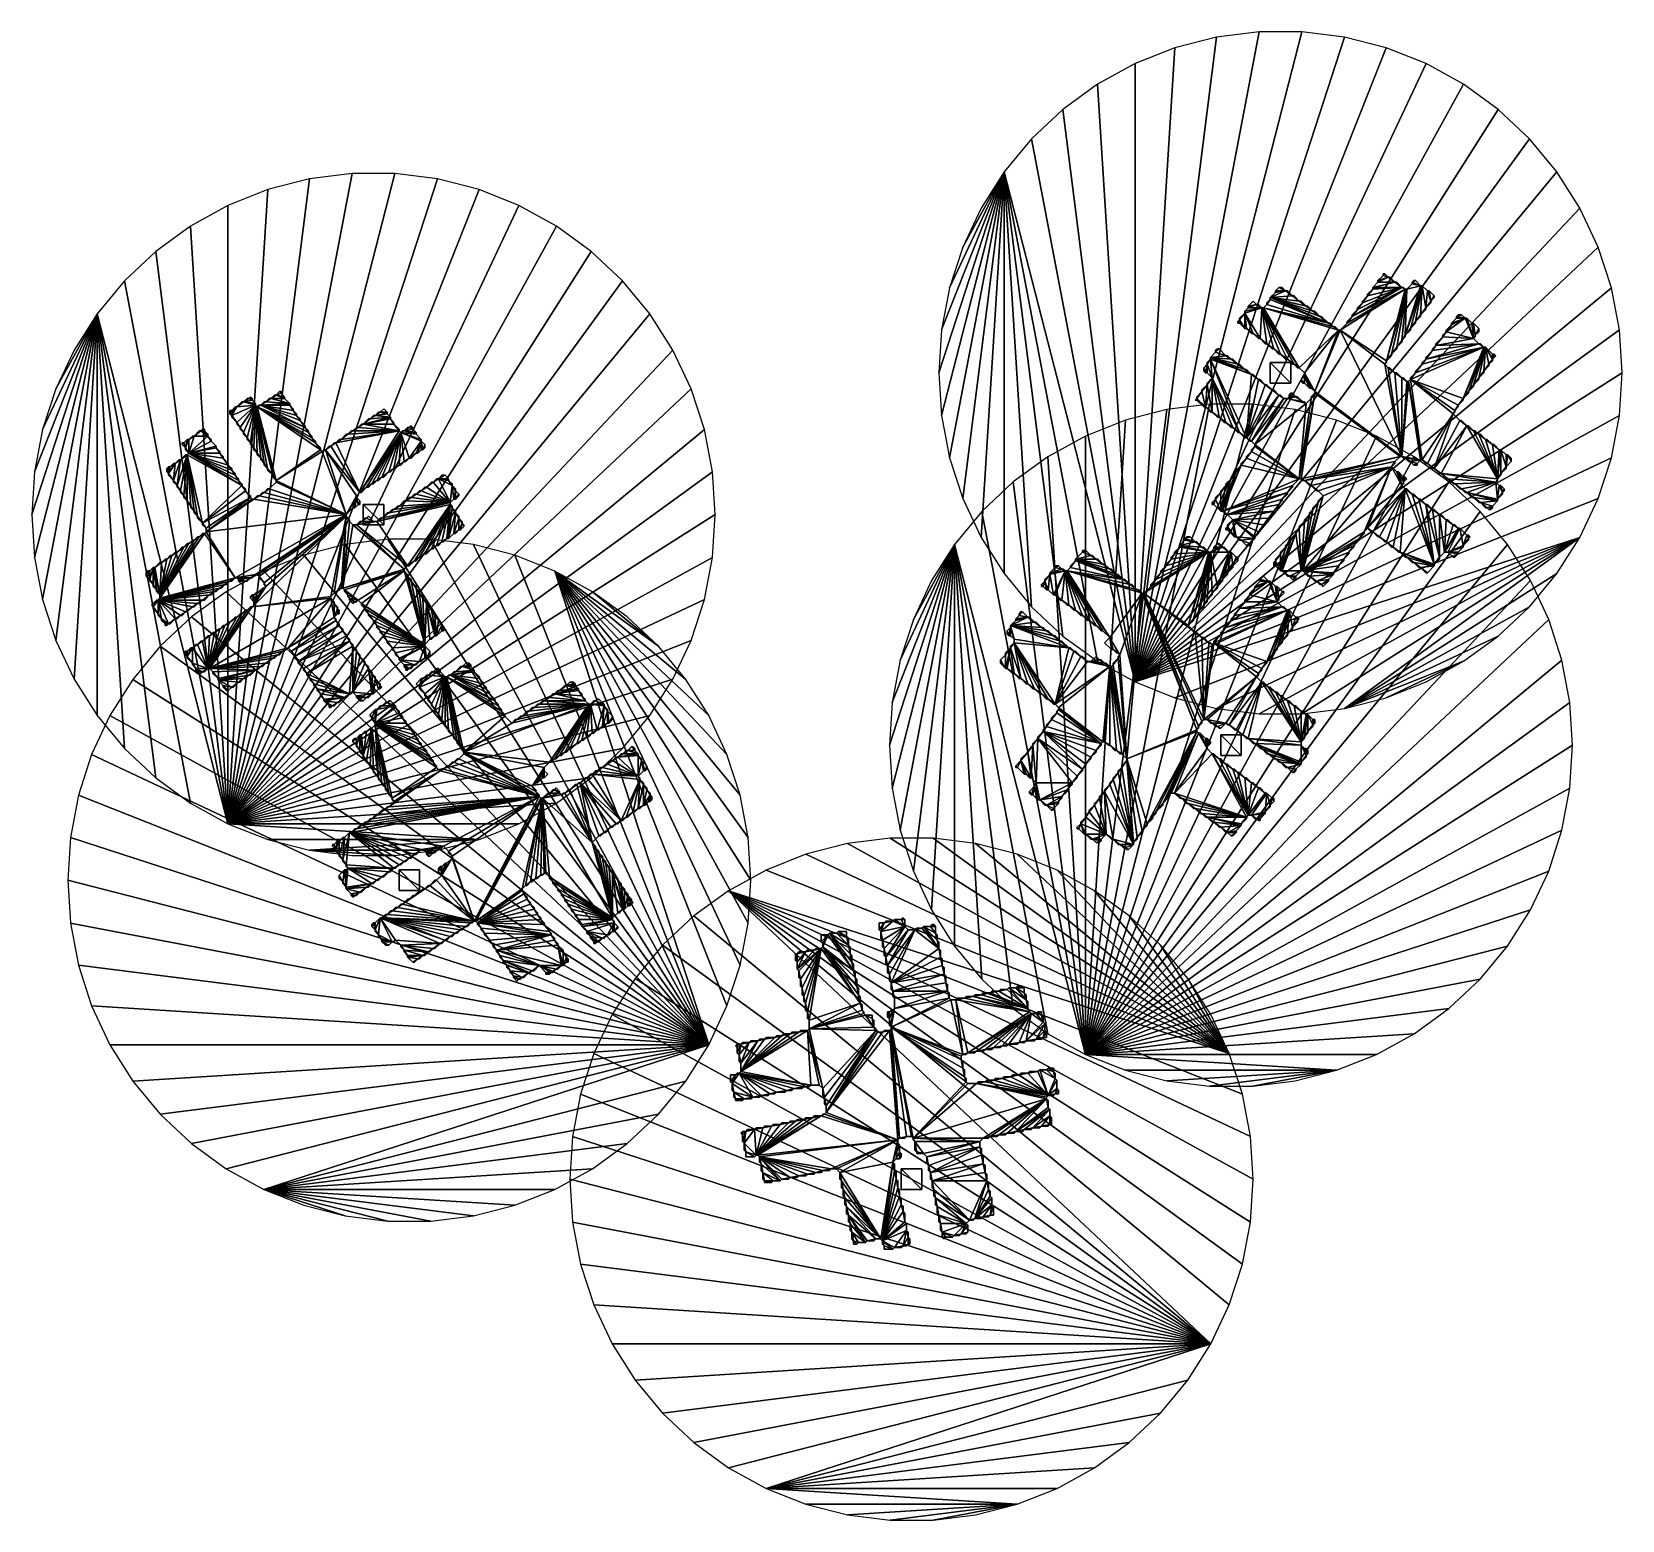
# Model space of a CAD drawing. Header units: metres. Extents: x 83 to 1014, y -33 to 839.
import ezdxf

# ---------------------------------------------------------------- set-up
doc = ezdxf.new("R2010")
doc.units = ezdxf.units.M

msp = doc.modelspace()

# ---------------------------------------------------------------- linework, layer by layer
for points in [[(776.52, 835.46, 250), (728.84, 458.03, 250), (801.44, 838.61, 250)], [(801.44, 838.61, 250), (728.84, 458.03, 250), (826.56, 838.61, 250)], [(826.56, 838.61, 250), (728.84, 458.03, 250), (851.48, 835.46, 250)], [(752.2, 829.21, 250), (728.84, 458.03, 250), (776.52, 835.46, 250)], [(851.48, 835.46, 250), (728.84, 458.03, 250), (875.8, 829.21, 250)], [(728.84, 819.97, 250), (728.84, 458.03, 250), (752.2, 829.21, 250)], [(875.8, 829.21, 250), (728.84, 458.03, 250), (899.16, 819.97, 250)], [(706.83, 807.87, 250), (728.84, 458.03, 250), (728.84, 819.97, 250)], [(899.16, 819.97, 250), (728.84, 458.03, 250), (921.17, 807.87, 250)], [(686.52, 793.1, 250), (728.84, 458.03, 250), (706.83, 807.87, 250)], [(921.17, 807.87, 250), (728.84, 458.03, 250), (941.48, 793.1, 250)], [(668.21, 775.91, 250), (728.84, 458.03, 250), (686.52, 793.1, 250)], [(941.48, 793.1, 250), (728.84, 458.03, 250), (959.79, 775.91, 250)], [(652.2, 756.56, 250), (728.84, 458.03, 250), (668.21, 775.91, 250)], [(959.79, 775.91, 250), (728.84, 458.03, 250), (975.8, 756.56, 250)], [(245.52, 752.46, 250), (197.84, 375.03, 250), (270.44, 755.61, 250)], [(270.44, 755.61, 250), (197.84, 375.03, 250), (295.56, 755.61, 250)], [(295.56, 755.61, 250), (197.84, 375.03, 250), (320.48, 752.46, 250)], [(615.58, 664.07, 250), (614, 639, 250), (652.2, 756.56, 250)], [(614, 639, 250), (615.58, 613.93, 250), (652.2, 756.56, 250)], [(620.28, 688.74, 250), (615.58, 664.07, 250), (652.2, 756.56, 250)], [(615.58, 613.93, 250), (620.28, 589.26, 250), (652.2, 756.56, 250)], [(628.04, 712.62, 250), (620.28, 688.74, 250), (652.2, 756.56, 250)], [(620.28, 589.26, 250), (628.04, 565.38, 250), (652.2, 756.56, 250)], [(638.74, 735.35, 250), (628.04, 712.62, 250), (652.2, 756.56, 250)], [(628.04, 565.38, 250), (638.74, 542.65, 250), (652.2, 756.56, 250)], [(638.74, 542.65, 250), (652.2, 521.44, 250), (652.2, 756.56, 250)], [(652.2, 521.44, 250), (668.21, 502.09, 250), (652.2, 756.56, 250)], [(668.21, 502.09, 250), (686.52, 484.9, 250), (652.2, 756.56, 250)], [(686.52, 484.9, 250), (706.83, 470.13, 250), (652.2, 756.56, 250)], [(706.83, 470.13, 250), (728.84, 458.03, 250), (652.2, 756.56, 250)], [(975.8, 756.56, 250), (728.84, 458.03, 250), (989.26, 735.35, 250)], [(221.2, 746.21, 250), (197.84, 375.03, 250), (245.52, 752.46, 250)], [(320.48, 752.46, 250), (197.84, 375.03, 250), (344.8, 746.21, 250)], [(197.84, 736.97, 250), (197.84, 375.03, 250), (221.2, 746.21, 250)], [(344.8, 746.21, 250), (197.84, 375.03, 250), (368.16, 736.97, 250)], [(175.83, 724.87, 250), (197.84, 375.03, 250), (197.84, 736.97, 250)], [(368.16, 736.97, 250), (197.84, 375.03, 250), (390.17, 724.87, 250)], [(989.26, 735.35, 250), (728.84, 458.03, 250), (999.96, 712.62, 250)], [(155.52, 710.1, 250), (197.84, 375.03, 250), (175.83, 724.87, 250)], [(390.17, 724.87, 250), (197.84, 375.03, 250), (410.48, 710.1, 250)], [(137.21, 692.91, 250), (197.84, 375.03, 250), (155.52, 710.1, 250)], [(410.48, 710.1, 250), (197.84, 375.03, 250), (428.79, 692.91, 250)], [(999.96, 712.62, 250), (728.84, 458.03, 250), (1007.72, 688.74, 250)], [(121.2, 673.56, 250), (197.84, 375.03, 250), (137.21, 692.91, 250)], [(428.79, 692.91, 250), (197.84, 375.03, 250), (444.8, 673.56, 250)], [(811, 687), (813, 689), (811, 687, 200)], [(813, 689, 200), (811, 687, 200), (813, 689)], [(811, 687), (817, 687), (813, 689)], [(813, 689, 200), (817, 687, 200), (811, 687, 200)], [(813, 689), (815, 689), (813, 689, 200)], [(815, 689, 200), (813, 689, 200), (815, 689)], [(813, 689), (817, 687), (815, 689)], [(815, 689, 200), (817, 687, 200), (813, 689, 200)], [(815, 689), (817, 687), (815, 689, 200)], [(817, 687, 200), (815, 689, 200), (817, 687)], [(856, 672), (885, 689), (859, 676)], [(856, 672), (887, 688), (885, 689)], [(859, 676, 200), (885, 689, 200), (856, 672, 200)], [(885, 689, 200), (887, 688, 200), (856, 672, 200)], [(859, 676), (885, 689), (862, 680)], [(862, 680, 200), (885, 689, 200), (859, 676, 200)], [(862, 680), (885, 689), (865, 684)], [(865, 684, 200), (885, 689, 200), (862, 680, 200)], [(865, 684), (885, 689), (868, 688)], [(868, 688, 200), (885, 689, 200), (865, 684, 200)], [(868, 689), (871, 692), (868, 689, 200)], [(871, 692), (871, 692, 200), (868, 689, 200)], [(868, 689), (881, 692), (871, 692)], [(868, 689), (885, 689), (881, 692)], [(871, 692, 200), (881, 692, 200), (868, 689, 200)], [(881, 692, 200), (885, 689, 200), (868, 689, 200)], [(868, 688), (868, 689), (868, 688, 200)], [(868, 689, 200), (868, 688, 200), (868, 689)], [(868, 688), (885, 689), (868, 689)], [(868, 689, 200), (885, 689, 200), (868, 688, 200)], [(871, 693), (874, 696), (871, 693, 200)], [(874, 696), (874, 696, 200), (871, 693, 200)], [(871, 693), (877, 695), (874, 696)], [(874, 696, 200), (877, 695, 200), (871, 693, 200)], [(871, 692), (877, 695), (871, 693)], [(871, 692), (881, 692), (877, 695)], [(871, 693, 200), (877, 695, 200), (871, 692, 200)], [(877, 695, 200), (881, 692, 200), (871, 692, 200)], [(871, 692), (871, 693), (871, 692, 200)], [(871, 693, 200), (871, 692, 200), (871, 693)], [(874, 696), (874, 697), (874, 696, 200)], [(874, 697, 200), (874, 696, 200), (874, 697)], [(874, 697), (875, 697), (874, 697, 200)], [(875, 697, 200), (874, 697, 200), (875, 697)], [(874, 696), (875, 697), (874, 697)], [(874, 696), (877, 695), (875, 697)], [(874, 697, 200), (875, 697, 200), (874, 696, 200)], [(875, 697, 200), (877, 695, 200), (874, 696, 200)], [(875, 697), (877, 695), (875, 697, 200)], [(877, 695, 200), (875, 697, 200), (877, 695)], [(877, 695), (878, 695), (877, 695, 200)], [(878, 695, 200), (877, 695, 200), (878, 695)], [(877, 695), (881, 692), (878, 695)], [(878, 695, 200), (881, 692, 200), (877, 695, 200)], [(878, 695), (881, 692), (878, 695, 200)], [(881, 692), (881, 692, 200), (878, 695, 200)], [(881, 692), (882, 692), (881, 692, 200)], [(882, 692, 200), (881, 692, 200), (882, 692)], [(881, 692), (885, 689), (882, 692)], [(882, 692, 200), (885, 689, 200), (881, 692, 200)], [(882, 692), (885, 689), (882, 692, 200)], [(885, 689), (885, 689, 200), (882, 692, 200)], [(885, 689), (886, 689), (885, 689, 200)], [(886, 689, 200), (885, 689, 200), (886, 689)], [(885, 689), (887, 688), (886, 689)], [(886, 689, 200), (887, 688, 200), (885, 689, 200)], [(886, 689), (887, 688), (886, 689, 200)], [(887, 688, 200), (886, 689, 200), (887, 688)], [(897, 690), (887, 661), (890, 665)], [(896, 690), (887, 661), (897, 690)], [(888, 688), (887, 661), (896, 690)], [(890, 665, 200), (887, 661, 200), (897, 690, 200)], [(897, 690, 200), (887, 661, 200), (896, 690, 200)], [(896, 690, 200), (887, 661, 200), (888, 688, 200)], [(888, 688), (891, 691), (888, 688, 200)], [(891, 691), (891, 691, 200), (888, 688, 200)], [(888, 688), (896, 690), (891, 691)], [(891, 691, 200), (896, 690, 200), (888, 688, 200)], [(897, 690), (890, 665), (893, 669)], [(893, 669, 200), (890, 665, 200), (897, 690, 200)], [(891, 692), (892, 693), (891, 692, 200)], [(892, 693, 200), (891, 692, 200), (892, 693)], [(891, 692), (893, 693), (892, 693)], [(891, 692), (896, 690), (893, 693)], [(892, 693, 200), (893, 693, 200), (891, 692, 200)], [(893, 693, 200), (896, 690, 200), (891, 692, 200)], [(891, 691), (891, 692), (891, 691, 200)], [(891, 692, 200), (891, 691, 200), (891, 692)], [(891, 691), (896, 690), (891, 692)], [(891, 692, 200), (896, 690, 200), (891, 691, 200)], [(892, 693), (893, 693), (892, 693, 200)], [(893, 693, 200), (892, 693, 200), (893, 693)], [(893, 693), (896, 690), (893, 693, 200)], [(896, 690), (896, 690, 200), (893, 693, 200)], [(897, 690), (893, 669), (896, 673)], [(896, 673, 200), (893, 669, 200), (897, 690, 200)], [(896, 690), (897, 690), (896, 690, 200)], [(897, 690, 200), (896, 690, 200), (897, 690)], [(897, 690), (896, 673), (899, 677)], [(899, 677, 200), (896, 673, 200), (897, 690, 200)], [(897, 690), (900, 687), (897, 690, 200)], [(900, 687), (900, 687, 200), (897, 690, 200)], [(897, 690), (899, 677), (900, 687)], [(900, 687, 200), (899, 677, 200), (897, 690, 200)], [(1007.72, 688.74, 250), (728.84, 458.03, 250), (1012.42, 664.07, 250)], [(795, 678), (798, 681), (795, 678, 200)], [(798, 681), (798, 681, 200), (795, 678, 200)], [(795, 678), (800, 679), (798, 681)], [(798, 681, 200), (800, 679, 200), (795, 678, 200)], [(798, 681), (800, 679), (798, 681, 200)], [(800, 679, 200), (798, 681, 200), (800, 679)], [(806, 680), (808, 682), (806, 680, 200)], [(808, 682, 200), (806, 680, 200), (808, 682)], [(806, 679), (808, 682), (806, 680)], [(806, 679), (842, 668), (808, 682)], [(806, 680, 200), (808, 682, 200), (806, 679, 200)], [(808, 682, 200), (842, 668, 200), (806, 679, 200)], [(806, 679), (806, 680), (806, 679, 200)], [(806, 680, 200), (806, 679, 200), (806, 680)], [(808, 683), (817, 687), (811, 686)], [(808, 683), (821, 684), (817, 687)], [(811, 686, 200), (817, 687, 200), (808, 683, 200)], [(817, 687, 200), (821, 684, 200), (808, 683, 200)], [(808, 683), (811, 686), (808, 683, 200)], [(811, 686), (811, 686, 200), (808, 683, 200)], [(808, 683), (825, 681), (821, 684)], [(821, 684, 200), (825, 681, 200), (808, 683, 200)], [(808, 682), (808, 683), (808, 682, 200)], [(808, 683, 200), (808, 682, 200), (808, 683)], [(808, 683), (829, 678), (825, 681)], [(808, 683), (833, 675), (829, 678)], [(808, 683), (837, 672), (833, 675)], [(808, 683), (842, 668), (837, 672)], [(808, 682), (842, 668), (808, 683)], [(825, 681, 200), (829, 678, 200), (808, 683, 200)], [(829, 678, 200), (833, 675, 200), (808, 683, 200)], [(833, 675, 200), (837, 672, 200), (808, 683, 200)], [(837, 672, 200), (842, 668, 200), (808, 683, 200)], [(808, 683, 200), (842, 668, 200), (808, 682, 200)], [(811, 686), (811, 687), (811, 686, 200)], [(811, 687, 200), (811, 686, 200), (811, 687)], [(811, 686), (817, 687), (811, 687)], [(811, 687, 200), (817, 687, 200), (811, 686, 200)], [(817, 687), (818, 687), (817, 687, 200)], [(818, 687, 200), (817, 687, 200), (818, 687)], [(817, 687), (821, 684), (818, 687)], [(818, 687, 200), (821, 684, 200), (817, 687, 200)], [(818, 687), (821, 684), (818, 687, 200)], [(821, 684), (821, 684, 200), (818, 687, 200)], [(821, 684), (822, 684), (821, 684, 200)], [(822, 684, 200), (821, 684, 200), (822, 684)], [(821, 684), (825, 681), (822, 684)], [(822, 684, 200), (825, 681, 200), (821, 684, 200)], [(822, 684), (825, 681), (822, 684, 200)], [(825, 681), (825, 681, 200), (822, 684, 200)], [(825, 681), (826, 681), (825, 681, 200)], [(826, 681, 200), (825, 681, 200), (826, 681)], [(825, 681), (829, 678), (826, 681)], [(826, 681, 200), (829, 678, 200), (825, 681, 200)], [(826, 681), (829, 678), (826, 681, 200)], [(829, 678), (829, 678, 200), (826, 681, 200)], [(849, 664), (887, 688), (853, 668)], [(849, 664), (876, 646), (887, 688)], [(853, 668, 200), (887, 688, 200), (849, 664, 200)], [(887, 688, 200), (876, 646, 200), (849, 664, 200)], [(853, 668), (887, 688), (856, 672)], [(856, 672, 200), (887, 688, 200), (853, 668, 200)], [(859, 677), (862, 680), (859, 677, 200)], [(862, 680), (862, 680, 200), (859, 677, 200)], [(859, 676), (862, 680), (859, 677)], [(859, 677, 200), (862, 680, 200), (859, 676, 200)], [(862, 681), (865, 684), (862, 681, 200)], [(865, 684), (865, 684, 200), (862, 681, 200)], [(862, 680), (865, 684), (862, 681)], [(862, 681, 200), (865, 684, 200), (862, 680, 200)], [(862, 680), (862, 681), (862, 680, 200)], [(862, 681, 200), (862, 680, 200), (862, 681)], [(865, 685), (868, 688), (865, 685, 200)], [(868, 688), (868, 688, 200), (865, 685, 200)], [(865, 684), (868, 688), (865, 685)], [(865, 685, 200), (868, 688, 200), (865, 684, 200)], [(865, 684), (865, 685), (865, 684, 200)], [(865, 685, 200), (865, 684, 200), (865, 685)], [(888, 688), (876, 646), (879, 650)], [(887, 688), (876, 646), (888, 688)], [(879, 650, 200), (876, 646, 200), (888, 688, 200)], [(888, 688, 200), (876, 646, 200), (887, 688, 200)], [(888, 688), (879, 650), (882, 654)], [(882, 654, 200), (879, 650, 200), (888, 688, 200)], [(888, 688), (882, 654), (885, 658)], [(885, 658, 200), (882, 654, 200), (888, 688, 200)], [(888, 688), (885, 658), (887, 661)], [(887, 661, 200), (885, 658, 200), (888, 688, 200)], [(887, 688), (888, 688), (887, 688, 200)], [(888, 688, 200), (887, 688, 200), (888, 688)], [(900, 687), (899, 677), (902, 681)], [(902, 681, 200), (899, 677, 200), (900, 687, 200)], [(902, 681), (899, 677), (902, 680)], [(902, 680, 200), (899, 677, 200), (902, 681, 200)], [(902, 680), (899, 677), (902, 680, 200)], [(899, 677), (899, 677, 200), (902, 680, 200)], [(900, 687), (901, 687), (900, 687, 200)], [(901, 687, 200), (900, 687, 200), (901, 687)], [(900, 687), (902, 681), (901, 687)], [(901, 687, 200), (902, 681, 200), (900, 687, 200)], [(901, 687), (904, 684), (901, 687, 200)], [(904, 684), (904, 684, 200), (901, 687, 200)], [(901, 687), (902, 681), (904, 684)], [(904, 684, 200), (902, 681, 200), (901, 687, 200)], [(904, 684), (902, 681), (904, 683)], [(904, 683, 200), (902, 681, 200), (904, 684, 200)], [(904, 683), (902, 681), (904, 683, 200)], [(902, 681, 200), (904, 683, 200), (902, 681)], [(902, 681), (902, 680), (902, 681, 200)], [(902, 680, 200), (902, 681, 200), (902, 680)], [(904, 684), (904, 683), (904, 684, 200)], [(904, 683, 200), (904, 684, 200), (904, 683)], [(84.58, 581.07, 250), (83, 556, 250), (121.2, 673.56, 250)], [(83, 556, 250), (84.58, 530.93, 250), (121.2, 673.56, 250)], [(89.28, 605.74, 250), (84.58, 581.07, 250), (121.2, 673.56, 250)], [(84.58, 530.93, 250), (89.28, 506.26, 250), (121.2, 673.56, 250)], [(97.04, 629.62, 250), (89.28, 605.74, 250), (121.2, 673.56, 250)], [(89.28, 506.26, 250), (97.04, 482.38, 250), (121.2, 673.56, 250)], [(107.74, 652.35, 250), (97.04, 629.62, 250), (121.2, 673.56, 250)], [(97.04, 482.38, 250), (107.74, 459.65, 250), (121.2, 673.56, 250)], [(107.74, 459.65, 250), (121.2, 438.44, 250), (121.2, 673.56, 250)], [(121.2, 438.44, 250), (137.21, 419.09, 250), (121.2, 673.56, 250)], [(137.21, 419.09, 250), (155.52, 401.9, 250), (121.2, 673.56, 250)], [(155.52, 401.9, 250), (175.83, 387.13, 250), (121.2, 673.56, 250)], [(175.83, 387.13, 250), (197.84, 375.03, 250), (121.2, 673.56, 250)], [(444.8, 673.56, 250), (197.84, 375.03, 250), (458.26, 652.35, 250)], [(790, 671), (793, 674), (790, 671, 200)], [(793, 674), (793, 674, 200), (790, 671, 200)], [(790, 670), (793, 674), (790, 671)], [(793, 665), (793, 674), (790, 670)], [(790, 671, 200), (793, 674, 200), (790, 670, 200)], [(790, 670, 200), (793, 674, 200), (793, 665, 200)], [(790, 670), (790, 671), (790, 670, 200)], [(790, 671, 200), (790, 670, 200), (790, 671)], [(793, 675), (795, 677), (793, 675, 200)], [(795, 677, 200), (793, 675, 200), (795, 677)], [(793, 675), (803, 677), (795, 677)], [(793, 674), (803, 677), (793, 675)], [(802, 659), (803, 677), (793, 674)], [(795, 677, 200), (803, 677, 200), (793, 675, 200)], [(793, 675, 200), (803, 677, 200), (793, 674, 200)], [(793, 674, 200), (803, 677, 200), (802, 659, 200)], [(793, 674), (793, 675), (793, 674, 200)], [(793, 675, 200), (793, 674, 200), (793, 675)], [(794, 665), (793, 674), (793, 665)], [(798, 662), (793, 674), (794, 665)], [(802, 659), (793, 674), (798, 662)], [(793, 665, 200), (793, 674, 200), (794, 665, 200)], [(794, 665, 200), (793, 674, 200), (798, 662, 200)], [(798, 662, 200), (793, 674, 200), (802, 659, 200)], [(795, 677), (800, 679), (795, 678)], [(795, 677), (803, 677), (800, 679)], [(795, 678, 200), (800, 679, 200), (795, 677, 200)], [(800, 679, 200), (803, 677, 200), (795, 677, 200)], [(795, 677), (795, 678), (795, 677, 200)], [(795, 678, 200), (795, 677, 200), (795, 678)], [(800, 679), (801, 679), (800, 679, 200)], [(801, 679, 200), (800, 679, 200), (801, 679)], [(800, 679), (803, 677), (801, 679)], [(801, 679, 200), (803, 677, 200), (800, 679, 200)], [(801, 679), (803, 677), (801, 679, 200)], [(803, 677, 200), (801, 679, 200), (803, 677)], [(806, 656), (803, 677), (802, 659)], [(802, 659, 200), (803, 677, 200), (806, 656, 200)], [(803, 677), (804, 677), (803, 677, 200)], [(804, 677, 200), (803, 677, 200), (804, 677)], [(810, 653), (803, 677), (806, 656)], [(814, 650), (803, 677), (810, 653)], [(818, 647), (803, 677), (814, 650)], [(822, 644), (803, 677), (818, 647)], [(825, 642), (803, 677), (822, 644)], [(825, 642), (804, 677), (803, 677)], [(806, 656, 200), (803, 677, 200), (810, 653, 200)], [(810, 653, 200), (803, 677, 200), (814, 650, 200)], [(814, 650, 200), (803, 677, 200), (818, 647, 200)], [(818, 647, 200), (803, 677, 200), (822, 644, 200)], [(822, 644, 200), (803, 677, 200), (825, 642, 200)], [(803, 677, 200), (804, 677, 200), (825, 642, 200)], [(804, 677), (806, 679), (804, 677, 200)], [(806, 679, 200), (804, 677, 200), (806, 679)], [(804, 677), (842, 668), (806, 679)], [(806, 679, 200), (842, 668, 200), (804, 677, 200)], [(804, 677), (845, 666), (842, 668)], [(804, 677), (848, 664), (845, 666)], [(825, 642), (848, 664), (804, 677)], [(842, 668, 200), (845, 666, 200), (804, 677, 200)], [(845, 666, 200), (848, 664, 200), (804, 677, 200)], [(804, 677, 200), (848, 664, 200), (825, 642, 200)], [(829, 678), (830, 678), (829, 678, 200)], [(830, 678, 200), (829, 678, 200), (830, 678)], [(829, 678), (833, 675), (830, 678)], [(830, 678, 200), (833, 675, 200), (829, 678, 200)], [(830, 678), (833, 675), (830, 678, 200)], [(833, 675), (833, 675, 200), (830, 678, 200)], [(833, 675), (834, 675), (833, 675, 200)], [(834, 675, 200), (833, 675, 200), (834, 675)], [(833, 675), (837, 672), (834, 675)], [(834, 675, 200), (837, 672, 200), (833, 675, 200)], [(834, 675), (837, 672), (834, 675, 200)], [(837, 672), (837, 672, 200), (834, 675, 200)], [(837, 672), (838, 672), (837, 672, 200)], [(838, 672, 200), (837, 672, 200), (838, 672)], [(837, 672), (842, 668), (838, 672)], [(838, 672, 200), (842, 668, 200), (837, 672, 200)], [(838, 672), (842, 668), (838, 672, 200)], [(842, 668), (842, 668, 200), (838, 672, 200)], [(853, 669), (856, 672), (853, 669, 200)], [(856, 672), (856, 672, 200), (853, 669, 200)], [(853, 668), (856, 672), (853, 669)], [(853, 669, 200), (856, 672, 200), (853, 668, 200)], [(856, 673), (859, 676), (856, 673, 200)], [(859, 676), (859, 676, 200), (856, 673, 200)], [(856, 672), (859, 676), (856, 673)], [(856, 673, 200), (859, 676, 200), (856, 672, 200)], [(856, 672), (856, 673), (856, 672, 200)], [(856, 673, 200), (856, 672, 200), (856, 673)], [(859, 676), (859, 677), (859, 676, 200)], [(859, 677, 200), (859, 676, 200), (859, 677)], [(896, 673), (893, 669), (896, 672)], [(896, 672, 200), (893, 669, 200), (896, 673, 200)], [(896, 672), (893, 669), (896, 672, 200)], [(893, 669), (893, 669, 200), (896, 672, 200)], [(899, 677), (896, 673), (899, 676)], [(899, 676, 200), (896, 673, 200), (899, 677, 200)], [(899, 676), (896, 673), (899, 676, 200)], [(896, 673), (896, 673, 200), (899, 676, 200)], [(896, 673), (896, 672), (896, 673, 200)], [(896, 672, 200), (896, 673, 200), (896, 672)], [(899, 677), (899, 676), (899, 677, 200)], [(899, 676, 200), (899, 677, 200), (899, 676)], [(911, 663), (922, 671), (914, 667)], [(911, 663), (927, 659), (922, 671)], [(914, 667, 200), (922, 671, 200), (911, 663, 200)], [(922, 671, 200), (927, 659, 200), (911, 663, 200)], [(914, 668), (917, 671), (914, 668, 200)], [(917, 671), (917, 671, 200), (914, 668, 200)], [(914, 668), (922, 671), (917, 671)], [(914, 667), (922, 671), (914, 668)], [(917, 671, 200), (922, 671, 200), (914, 668, 200)], [(914, 668, 200), (922, 671, 200), (914, 667, 200)], [(917, 672), (918, 673), (917, 672, 200)], [(918, 673, 200), (917, 672, 200), (918, 673)], [(917, 672), (920, 673), (918, 673)], [(917, 672), (922, 671), (920, 673)], [(918, 673, 200), (920, 673, 200), (917, 672, 200)], [(920, 673, 200), (922, 671, 200), (917, 672, 200)], [(917, 671), (917, 672), (917, 671, 200)], [(917, 672, 200), (917, 671, 200), (917, 672)], [(917, 671), (922, 671), (917, 672)], [(917, 672, 200), (922, 671, 200), (917, 671, 200)], [(918, 673), (920, 673), (918, 673, 200)], [(920, 673, 200), (918, 673, 200), (920, 673)], [(920, 673), (922, 671), (920, 673, 200)], [(922, 671, 200), (920, 673, 200), (922, 671)], [(922, 671), (923, 671), (922, 671, 200)], [(923, 671, 200), (922, 671, 200), (923, 671)], [(922, 671), (927, 659), (923, 671)], [(923, 671, 200), (927, 659, 200), (922, 671, 200)], [(923, 671), (926, 668), (923, 671, 200)], [(926, 668), (926, 668, 200), (923, 671, 200)], [(923, 671), (927, 659), (926, 668)], [(926, 668, 200), (927, 659, 200), (923, 671, 200)], [(1012.42, 664.07, 250), (728.84, 458.03, 250), (1014, 639, 250)], [(789, 669), (790, 670), (789, 669, 200)], [(790, 670, 200), (789, 669, 200), (790, 670)], [(790, 668), (790, 670), (789, 669)], [(789, 669, 200), (790, 670, 200), (790, 668, 200)], [(789, 668), (789, 669), (789, 668, 200)], [(789, 669, 200), (789, 668, 200), (789, 669)], [(790, 668), (789, 669), (789, 668)], [(789, 668, 200), (789, 669, 200), (790, 668, 200)], [(790, 668), (789, 668), (790, 668, 200)], [(789, 668, 200), (790, 668, 200), (789, 668)], [(793, 665), (790, 670), (790, 668)], [(790, 668, 200), (790, 670, 200), (793, 665, 200)], [(793, 665), (790, 668), (793, 665, 200)], [(790, 668), (790, 668, 200), (793, 665, 200)], [(794, 665), (793, 665), (794, 665, 200)], [(793, 665, 200), (794, 665, 200), (793, 665)], [(797, 662), (794, 665), (797, 662, 200)], [(794, 665), (794, 665, 200), (797, 662, 200)], [(798, 662), (794, 665), (797, 662)], [(797, 662, 200), (794, 665, 200), (798, 662, 200)], [(798, 662), (797, 662), (798, 662, 200)], [(797, 662, 200), (798, 662, 200), (797, 662)], [(801, 659), (798, 662), (801, 659, 200)], [(798, 662), (798, 662, 200), (801, 659, 200)], [(802, 659), (798, 662), (801, 659)], [(801, 659, 200), (798, 662, 200), (802, 659, 200)], [(828, 639), (848, 664), (825, 642)], [(825, 642, 200), (848, 664, 200), (828, 639, 200)], [(834, 628), (848, 664), (828, 639)], [(828, 639, 200), (848, 664, 200), (834, 628, 200)], [(834, 628), (849, 664), (848, 664)], [(834, 628), (885, 590), (849, 664)], [(848, 664, 200), (849, 664, 200), (834, 628, 200)], [(849, 664, 200), (885, 590, 200), (834, 628, 200)], [(842, 668), (843, 668), (842, 668, 200)], [(843, 668, 200), (842, 668, 200), (843, 668)], [(842, 668), (845, 666), (843, 668)], [(843, 668, 200), (845, 666, 200), (842, 668, 200)], [(843, 668), (845, 666), (843, 668, 200)], [(845, 666, 200), (843, 668, 200), (845, 666)], [(845, 666), (846, 666), (845, 666, 200)], [(846, 666, 200), (845, 666, 200), (846, 666)], [(845, 666), (848, 664), (846, 666)], [(846, 666, 200), (848, 664, 200), (845, 666, 200)], [(846, 666), (848, 664), (846, 666, 200)], [(848, 664, 200), (846, 666, 200), (848, 664)], [(848, 664), (849, 664), (848, 664, 200)], [(849, 664, 200), (848, 664, 200), (849, 664)], [(849, 664), (853, 668), (849, 664, 200)], [(853, 668), (853, 668, 200), (849, 664, 200)], [(849, 664), (875, 644), (876, 646)], [(849, 664), (885, 590), (875, 644)], [(876, 646, 200), (875, 644, 200), (849, 664, 200)], [(875, 644, 200), (885, 590, 200), (849, 664, 200)], [(853, 668), (853, 669), (853, 668, 200)], [(853, 669, 200), (853, 668, 200), (853, 669)], [(890, 665), (887, 661), (890, 664)], [(890, 664, 200), (887, 661, 200), (890, 665, 200)], [(890, 664), (887, 661), (890, 664, 200)], [(887, 661), (887, 661, 200), (890, 664, 200)], [(893, 669), (890, 665), (893, 668)], [(893, 668, 200), (890, 665, 200), (893, 669, 200)], [(893, 668), (890, 665), (893, 668, 200)], [(890, 665), (890, 665, 200), (893, 668, 200)], [(890, 665), (890, 664), (890, 665, 200)], [(890, 664, 200), (890, 665, 200), (890, 664)], [(893, 669), (893, 668), (893, 669, 200)], [(893, 668, 200), (893, 669, 200), (893, 668)], [(909, 661), (911, 663), (909, 661, 200)], [(911, 663, 200), (909, 661, 200), (911, 663)], [(909, 660), (911, 663), (909, 661)], [(909, 660), (927, 659), (911, 663)], [(909, 661, 200), (911, 663, 200), (909, 660, 200)], [(911, 663, 200), (927, 659, 200), (909, 660, 200)], [(911, 664), (914, 667), (911, 664, 200)], [(914, 667), (914, 667, 200), (911, 664, 200)], [(911, 663), (914, 667), (911, 664)], [(911, 664, 200), (914, 667, 200), (911, 663, 200)], [(911, 663), (911, 664), (911, 663, 200)], [(911, 664, 200), (911, 663, 200), (911, 664)], [(914, 667), (914, 668), (914, 667, 200)], [(914, 668, 200), (914, 667, 200), (914, 668)], [(926, 668), (927, 668), (926, 668, 200)], [(927, 668, 200), (926, 668, 200), (927, 668)], [(926, 668), (928, 661), (927, 668)], [(926, 668), (927, 659), (928, 661)], [(927, 668, 200), (928, 661, 200), (926, 668, 200)], [(928, 661, 200), (927, 659, 200), (926, 668, 200)], [(927, 668), (930, 665), (927, 668, 200)], [(930, 665), (930, 665, 200), (927, 668, 200)], [(927, 668), (928, 661), (930, 665)], [(930, 665, 200), (928, 661, 200), (927, 668, 200)], [(930, 665), (928, 661), (930, 663)], [(930, 663, 200), (928, 661, 200), (930, 665, 200)], [(930, 663), (928, 661), (930, 663, 200)], [(928, 661, 200), (930, 663, 200), (928, 661)], [(930, 665), (930, 663), (930, 665, 200)], [(930, 663, 200), (930, 665, 200), (930, 663)], [(458.26, 652.35, 250), (197.84, 375.03, 250), (468.96, 629.62, 250)], [(776, 652), (777, 653), (776, 652, 200)], [(777, 653, 200), (776, 652, 200), (777, 653)], [(776, 651), (777, 653), (776, 652)], [(776, 651), (778, 653), (777, 653)], [(776, 651), (782, 649), (778, 653)], [(776, 652, 200), (777, 653, 200), (776, 651, 200)], [(777, 653, 200), (778, 653, 200), (776, 651, 200)], [(778, 653, 200), (782, 649, 200), (776, 651, 200)], [(776, 651), (776, 652), (776, 651, 200)], [(776, 652, 200), (776, 651, 200), (776, 652)], [(777, 653), (778, 653), (777, 653, 200)], [(778, 653, 200), (777, 653, 200), (778, 653)], [(778, 653), (782, 649), (778, 653, 200)], [(782, 649), (782, 649, 200), (778, 653, 200)], [(802, 659), (801, 659), (802, 659, 200)], [(801, 659, 200), (802, 659, 200), (801, 659)], [(805, 656), (802, 659), (805, 656, 200)], [(802, 659), (802, 659, 200), (805, 656, 200)], [(806, 656), (802, 659), (805, 656)], [(805, 656, 200), (802, 659, 200), (806, 656, 200)], [(806, 656), (805, 656), (806, 656, 200)], [(805, 656, 200), (806, 656, 200), (805, 656)], [(809, 653), (806, 656), (809, 653, 200)], [(806, 656), (806, 656, 200), (809, 653, 200)], [(810, 653), (806, 656), (809, 653)], [(809, 653, 200), (806, 656, 200), (810, 653, 200)], [(810, 653), (809, 653), (810, 653, 200)], [(809, 653, 200), (810, 653, 200), (809, 653)], [(813, 650), (810, 653), (813, 650, 200)], [(810, 653), (810, 653, 200), (813, 650, 200)], [(814, 650), (810, 653), (813, 650)], [(813, 650, 200), (810, 653, 200), (814, 650, 200)], [(882, 654), (879, 650), (882, 653)], [(882, 653, 200), (879, 650, 200), (882, 654, 200)], [(882, 653), (879, 650), (882, 653, 200)], [(879, 650), (879, 650, 200), (882, 653, 200)], [(885, 658), (882, 654), (885, 657)], [(885, 657, 200), (882, 654, 200), (885, 658, 200)], [(885, 657), (882, 654), (885, 657, 200)], [(882, 654), (882, 654, 200), (885, 657, 200)], [(882, 654), (882, 653), (882, 654, 200)], [(882, 653, 200), (882, 654, 200), (882, 653)], [(887, 661), (885, 658), (887, 660)], [(887, 660, 200), (885, 658, 200), (887, 661, 200)], [(887, 660), (885, 658), (887, 660, 200)], [(885, 658, 200), (887, 660, 200), (885, 658)], [(885, 658), (885, 657), (885, 658, 200)], [(885, 657, 200), (885, 658, 200), (885, 657)], [(887, 661), (887, 660), (887, 661, 200)], [(887, 660, 200), (887, 661, 200), (887, 660)], [(890, 635), (933, 654), (893, 639)], [(890, 635), (921, 624), (933, 654)], [(893, 639, 200), (933, 654, 200), (890, 635, 200)], [(933, 654, 200), (921, 624, 200), (890, 635, 200)], [(893, 639), (933, 654), (897, 644)], [(897, 644, 200), (933, 654, 200), (893, 639, 200)], [(897, 644), (933, 654), (899, 647)], [(899, 647, 200), (933, 654, 200), (897, 644, 200)], [(899, 647), (930, 656), (903, 652)], [(899, 647), (933, 654), (930, 656)], [(903, 652, 200), (930, 656, 200), (899, 647, 200)], [(930, 656, 200), (933, 654, 200), (899, 647, 200)], [(899, 648), (903, 652), (899, 648, 200)], [(903, 652), (903, 652, 200), (899, 648, 200)], [(899, 647), (903, 652), (899, 648)], [(899, 648, 200), (903, 652, 200), (899, 647, 200)], [(903, 652), (930, 656), (905, 655)], [(905, 655, 200), (930, 656, 200), (903, 652, 200)], [(903, 653), (905, 655), (903, 653, 200)], [(905, 655, 200), (903, 653, 200), (905, 655)], [(903, 652), (905, 655), (903, 653)], [(903, 653, 200), (905, 655, 200), (903, 652, 200)], [(903, 652), (903, 653), (903, 652, 200)], [(903, 653, 200), (903, 652, 200), (903, 653)], [(905, 656), (909, 660), (905, 656, 200)], [(909, 660), (909, 660, 200), (905, 656, 200)], [(905, 655), (909, 660), (905, 656)], [(905, 655), (927, 659), (909, 660)], [(905, 656, 200), (909, 660, 200), (905, 655, 200)], [(909, 660, 200), (927, 659, 200), (905, 655, 200)], [(905, 655), (930, 656), (927, 659)], [(927, 659, 200), (930, 656, 200), (905, 655, 200)], [(905, 655), (905, 656), (905, 655, 200)], [(905, 656, 200), (905, 655, 200), (905, 656)], [(909, 660), (909, 661), (909, 660, 200)], [(909, 661, 200), (909, 660, 200), (909, 661)], [(934, 654), (921, 624), (924, 628)], [(933, 654), (921, 624), (934, 654)], [(924, 628, 200), (921, 624, 200), (934, 654, 200)], [(934, 654, 200), (921, 624, 200), (933, 654, 200)], [(934, 654), (924, 628), (927, 632)], [(927, 632, 200), (924, 628, 200), (934, 654, 200)], [(928, 661), (927, 659), (928, 660)], [(928, 660, 200), (927, 659, 200), (928, 661, 200)], [(928, 660), (927, 659), (928, 660, 200)], [(927, 659, 200), (928, 660, 200), (927, 659)], [(927, 659), (930, 656), (927, 659, 200)], [(930, 656), (930, 656, 200), (927, 659, 200)], [(934, 654), (927, 632), (930, 636)], [(930, 636, 200), (927, 632, 200), (934, 654, 200)], [(928, 661), (928, 660), (928, 661, 200)], [(928, 660, 200), (928, 661, 200), (928, 660)], [(930, 656), (931, 656), (930, 656, 200)], [(931, 656, 200), (930, 656, 200), (931, 656)], [(930, 656), (933, 654), (931, 656)], [(931, 656, 200), (933, 654, 200), (930, 656, 200)], [(934, 654), (930, 636), (933, 640)], [(933, 640, 200), (930, 636, 200), (934, 654, 200)], [(931, 656), (933, 654), (931, 656, 200)], [(933, 654, 200), (931, 656, 200), (933, 654)], [(933, 654), (934, 654), (933, 654, 200)], [(934, 654, 200), (933, 654, 200), (934, 654)], [(934, 654), (933, 640), (936, 644)], [(936, 644, 200), (933, 640, 200), (934, 654, 200)], [(934, 654), (938, 650), (934, 654, 200)], [(938, 650), (938, 650, 200), (934, 654, 200)], [(934, 654), (938, 647), (938, 650)], [(934, 654), (936, 644), (938, 647)], [(938, 650, 200), (938, 647, 200), (934, 654, 200)], [(938, 647, 200), (936, 644, 200), (934, 654, 200)], [(769, 642), (771, 644), (769, 642, 200)], [(771, 644, 200), (769, 642, 200), (771, 644)], [(770, 639), (771, 644), (769, 642)], [(769, 642, 200), (771, 644, 200), (770, 639, 200)], [(771, 639), (771, 644), (770, 639)], [(770, 639, 200), (771, 644, 200), (771, 639, 200)], [(771, 645), (773, 647), (771, 645, 200)], [(773, 647, 200), (771, 645, 200), (773, 647)], [(771, 644), (773, 647), (771, 645)], [(774, 636), (773, 647), (771, 644)], [(771, 645, 200), (773, 647, 200), (771, 644, 200)], [(771, 644, 200), (773, 647, 200), (774, 636, 200)], [(771, 644), (771, 645), (771, 644, 200)], [(771, 645, 200), (771, 644, 200), (771, 645)], [(774, 636), (771, 644), (771, 639)], [(771, 639, 200), (771, 644, 200), (774, 636, 200)], [(773, 648), (776, 651), (773, 648, 200)], [(776, 651), (776, 651, 200), (773, 648, 200)], [(773, 648), (782, 649), (776, 651)], [(776, 651, 200), (782, 649, 200), (773, 648, 200)], [(773, 648), (785, 647), (782, 649)], [(782, 649, 200), (785, 647, 200), (773, 648, 200)], [(773, 647), (773, 648), (773, 647, 200)], [(773, 648, 200), (773, 647, 200), (773, 648)], [(773, 648), (789, 644), (785, 647)], [(773, 648), (793, 641), (789, 644)], [(773, 648), (797, 638), (793, 641)], [(773, 647), (797, 638), (773, 648)], [(785, 647, 200), (789, 644, 200), (773, 648, 200)], [(789, 644, 200), (793, 641, 200), (773, 648, 200)], [(793, 641, 200), (797, 638, 200), (773, 648, 200)], [(773, 648, 200), (797, 638, 200), (773, 647, 200)], [(790, 604), (773, 647), (774, 636)], [(794, 601), (773, 647), (790, 604)], [(794, 601), (797, 638), (773, 647)], [(774, 636, 200), (773, 647, 200), (790, 604, 200)], [(790, 604, 200), (773, 647, 200), (794, 601, 200)], [(773, 647, 200), (797, 638, 200), (794, 601, 200)], [(782, 649), (783, 649), (782, 649, 200)], [(783, 649, 200), (782, 649, 200), (783, 649)], [(782, 649), (785, 647), (783, 649)], [(783, 649, 200), (785, 647, 200), (782, 649, 200)], [(783, 649), (785, 647), (783, 649, 200)], [(785, 647, 200), (783, 649, 200), (785, 647)], [(785, 647), (786, 647), (785, 647, 200)], [(786, 647, 200), (785, 647, 200), (786, 647)], [(785, 647), (789, 644), (786, 647)], [(786, 647, 200), (789, 644, 200), (785, 647, 200)], [(786, 647), (789, 644), (786, 647, 200)], [(789, 644), (789, 644, 200), (786, 647, 200)], [(789, 644), (790, 644), (789, 644, 200)], [(790, 644, 200), (789, 644, 200), (790, 644)], [(789, 644), (793, 641), (790, 644)], [(790, 644, 200), (793, 641, 200), (789, 644, 200)], [(790, 644), (793, 641), (790, 644, 200)], [(793, 641), (793, 641, 200), (790, 644, 200)], [(820, 645), (808, 645), (820, 645, 250)], [(808, 645, 250), (820, 645, 250), (808, 645)], [(808, 645), (808, 633), (808, 645, 250)], [(808, 633, 250), (808, 645, 250), (808, 633)], [(808, 645), (820, 633), (808, 633)], [(820, 633), (808, 645), (820, 645)], [(808, 633, 250), (820, 633, 250), (808, 645, 250)], [(820, 645, 250), (808, 645, 250), (820, 633, 250)], [(814, 650), (813, 650), (814, 650, 200)], [(813, 650, 200), (814, 650, 200), (813, 650)], [(817, 647), (814, 650), (817, 647, 200)], [(814, 650), (814, 650, 200), (817, 647, 200)], [(818, 647), (814, 650), (817, 647)], [(817, 647, 200), (814, 650, 200), (818, 647, 200)], [(818, 647), (817, 647), (818, 647, 200)], [(817, 647, 200), (818, 647, 200), (817, 647)], [(821, 644), (818, 647), (821, 644, 200)], [(818, 647), (818, 647, 200), (821, 644, 200)], [(822, 644), (818, 647), (821, 644)], [(821, 644, 200), (818, 647, 200), (822, 644, 200)], [(820, 633), (820, 645), (820, 633, 250)], [(820, 645, 250), (820, 633, 250), (820, 645)], [(822, 644), (821, 644), (822, 644, 200)], [(821, 644, 200), (822, 644, 200), (821, 644)], [(824, 642), (822, 644), (824, 642, 200)], [(822, 644, 200), (824, 642, 200), (822, 644)], [(825, 642), (822, 644), (824, 642)], [(824, 642, 200), (822, 644, 200), (825, 642, 200)], [(876, 646), (875, 644), (876, 645)], [(876, 645, 200), (875, 644, 200), (876, 646, 200)], [(876, 645), (875, 644), (876, 645, 200)], [(875, 644, 200), (876, 645, 200), (875, 644)], [(875, 644), (877, 642), (875, 644, 200)], [(877, 642, 200), (875, 644, 200), (877, 642)], [(875, 644), (885, 590), (877, 642)], [(877, 642, 200), (885, 590, 200), (875, 644, 200)], [(879, 650), (876, 646), (879, 649)], [(879, 649, 200), (876, 646, 200), (879, 650, 200)], [(879, 649), (876, 646), (879, 649, 200)], [(876, 646), (876, 646, 200), (879, 649, 200)], [(876, 646), (876, 645), (876, 646, 200)], [(876, 645, 200), (876, 646, 200), (876, 645)], [(879, 650), (879, 649), (879, 650, 200)], [(879, 649, 200), (879, 650, 200), (879, 649)], [(893, 640), (897, 644), (893, 640, 200)], [(897, 644), (897, 644, 200), (893, 640, 200)], [(893, 639), (897, 644), (893, 640)], [(893, 640, 200), (897, 644, 200), (893, 639, 200)], [(897, 645), (899, 647), (897, 645, 200)], [(899, 647, 200), (897, 645, 200), (899, 647)], [(897, 644), (899, 647), (897, 645)], [(897, 645, 200), (899, 647, 200), (897, 644, 200)], [(897, 644), (897, 645), (897, 644, 200)], [(897, 645, 200), (897, 644, 200), (897, 645)], [(899, 647), (899, 648), (899, 647, 200)], [(899, 648, 200), (899, 647, 200), (899, 648)], [(936, 644), (933, 640), (936, 643)], [(936, 643, 200), (933, 640, 200), (936, 644, 200)], [(936, 643), (933, 640), (936, 643, 200)], [(933, 640), (933, 640, 200), (936, 643, 200)], [(938, 647), (936, 644), (938, 646)], [(938, 646, 200), (936, 644, 200), (938, 647, 200)], [(938, 646), (936, 644), (938, 646, 200)], [(936, 644, 200), (938, 646, 200), (936, 644)], [(936, 644), (936, 643), (936, 644, 200)], [(936, 643, 200), (936, 644, 200), (936, 643)], [(938, 650), (939, 650), (938, 650, 200)], [(939, 650, 200), (938, 650, 200), (939, 650)], [(939, 650), (938, 647), (940, 649)], [(938, 650), (938, 647), (939, 650)], [(940, 649, 200), (938, 647, 200), (939, 650, 200)], [(939, 650, 200), (938, 647, 200), (938, 650, 200)], [(940, 649), (938, 647), (940, 649, 200)], [(938, 647, 200), (940, 649, 200), (938, 647)], [(938, 647), (938, 646), (938, 647, 200)], [(938, 646, 200), (938, 647, 200), (938, 646)], [(939, 650), (940, 649), (939, 650, 200)], [(940, 649, 200), (939, 650, 200), (940, 649)], [(1014, 639, 250), (728.84, 458.03, 250), (1012.42, 613.93, 250)], [(769, 640), (769, 642), (769, 640, 200)], [(769, 642, 200), (769, 640, 200), (769, 642)], [(770, 639), (769, 642), (769, 640)], [(769, 640, 200), (769, 642, 200), (770, 639, 200)], [(770, 639), (769, 640), (770, 639, 200)], [(769, 640, 200), (770, 639, 200), (769, 640)], [(771, 639), (770, 639), (771, 639, 200)], [(770, 639, 200), (771, 639, 200), (770, 639)], [(774, 636), (771, 639), (774, 636, 200)], [(771, 639), (771, 639, 200), (774, 636, 200)], [(771, 633), (774, 636), (771, 633, 200)], [(774, 636), (774, 636, 200), (771, 633, 200)], [(771, 632), (774, 636), (771, 633)], [(774, 616), (774, 636), (771, 632)], [(771, 633, 200), (774, 636, 200), (771, 632, 200)], [(771, 632, 200), (774, 636, 200), (774, 616, 200)], [(778, 613), (774, 636), (774, 616)], [(782, 610), (774, 636), (778, 613)], [(786, 607), (774, 636), (782, 610)], [(790, 604), (774, 636), (786, 607)], [(774, 616, 200), (774, 636, 200), (778, 613, 200)], [(778, 613, 200), (774, 636, 200), (782, 610, 200)], [(782, 610, 200), (774, 636, 200), (786, 607, 200)], [(786, 607, 200), (774, 636, 200), (790, 604, 200)], [(793, 641), (794, 641), (793, 641, 200)], [(794, 641, 200), (793, 641, 200), (794, 641)], [(793, 641), (797, 638), (794, 641)], [(794, 641, 200), (797, 638, 200), (793, 641, 200)], [(794, 641), (797, 638), (794, 641, 200)], [(797, 638), (797, 638, 200), (794, 641, 200)], [(794, 601), (801, 635), (797, 638)], [(797, 638, 200), (801, 635, 200), (794, 601, 200)], [(794, 601), (805, 632), (801, 635)], [(801, 635, 200), (805, 632, 200), (794, 601, 200)], [(797, 638), (798, 638), (797, 638, 200)], [(798, 638, 200), (797, 638, 200), (798, 638)], [(797, 638), (801, 635), (798, 638)], [(798, 638, 200), (801, 635, 200), (797, 638, 200)], [(798, 638), (801, 635), (798, 638, 200)], [(801, 635), (801, 635, 200), (798, 638, 200)], [(801, 635), (802, 635), (801, 635, 200)], [(802, 635, 200), (801, 635, 200), (802, 635)], [(801, 635), (805, 632), (802, 635)], [(802, 635, 200), (805, 632, 200), (801, 635, 200)], [(802, 635), (805, 632), (802, 635, 200)], [(805, 632), (805, 632, 200), (802, 635, 200)], [(825, 642), (824, 642), (825, 642, 200)], [(824, 642, 200), (825, 642, 200), (824, 642)], [(828, 639), (825, 642), (828, 639, 200)], [(825, 642), (825, 642, 200), (828, 639, 200)], [(826, 635), (828, 637), (826, 635, 200)], [(828, 637, 200), (826, 635, 200), (828, 637)], [(828, 633), (828, 637), (826, 635)], [(826, 635, 200), (828, 637, 200), (828, 633, 200)], [(826, 634), (826, 635), (826, 634, 200)], [(826, 635, 200), (826, 634, 200), (826, 635)], [(828, 633), (826, 635), (826, 634)], [(826, 634, 200), (826, 635, 200), (828, 633, 200)], [(827, 633), (826, 634), (827, 633, 200)], [(826, 634, 200), (827, 633, 200), (826, 634)], [(828, 633), (826, 634), (827, 633)], [(827, 633, 200), (826, 634, 200), (828, 633, 200)], [(828, 637), (828, 639), (828, 637, 200)], [(828, 639, 200), (828, 637, 200), (828, 639)], [(832, 630), (828, 639), (828, 637)], [(834, 628), (828, 639), (832, 630)], [(828, 637, 200), (828, 639, 200), (832, 630, 200)], [(832, 630, 200), (828, 639, 200), (834, 628, 200)], [(831, 630), (828, 637), (828, 633)], [(832, 630), (828, 637), (831, 630)], [(828, 633, 200), (828, 637, 200), (831, 630, 200)], [(831, 630, 200), (828, 637, 200), (832, 630, 200)], [(877, 642), (878, 642), (877, 642, 200)], [(878, 642, 200), (877, 642, 200), (878, 642)], [(877, 642), (881, 639), (878, 642)], [(877, 642), (885, 590), (881, 639)], [(878, 642, 200), (881, 639, 200), (877, 642, 200)], [(881, 639, 200), (885, 590, 200), (877, 642, 200)], [(878, 642), (881, 639), (878, 642, 200)], [(881, 639), (881, 639, 200), (878, 642, 200)], [(881, 639), (882, 639), (881, 639, 200)], [(882, 639, 200), (881, 639, 200), (882, 639)], [(881, 639), (885, 636), (882, 639)], [(881, 639), (885, 590), (885, 636)], [(882, 639, 200), (885, 636, 200), (881, 639, 200)], [(885, 636, 200), (885, 590, 200), (881, 639, 200)], [(882, 639), (885, 636), (882, 639, 200)], [(885, 636), (885, 636, 200), (882, 639, 200)], [(885, 636), (886, 636), (885, 636, 200)], [(886, 636, 200), (885, 636, 200), (886, 636)], [(885, 636), (888, 634), (886, 636)], [(885, 636), (885, 590), (888, 634)], [(886, 636, 200), (888, 634, 200), (885, 636, 200)], [(888, 634, 200), (885, 590, 200), (885, 636, 200)], [(889, 634), (885, 590), (896, 588)], [(888, 634), (885, 590), (889, 634)], [(896, 588, 200), (885, 590, 200), (889, 634, 200)], [(889, 634, 200), (885, 590, 200), (888, 634, 200)], [(886, 636), (888, 634), (886, 636, 200)], [(888, 634, 200), (886, 636, 200), (888, 634)], [(888, 634), (889, 634), (888, 634, 200)], [(889, 634, 200), (888, 634, 200), (889, 634)], [(889, 634), (890, 635), (889, 634, 200)], [(890, 635, 200), (889, 634, 200), (890, 635)], [(889, 634), (897, 588), (890, 635)], [(890, 635, 200), (897, 588, 200), (889, 634, 200)], [(889, 634), (896, 588), (897, 588)], [(897, 588, 200), (896, 588, 200), (889, 634, 200)], [(890, 636), (893, 639), (890, 636, 200)], [(893, 639), (893, 639, 200), (890, 636, 200)], [(890, 635), (893, 639), (890, 636)], [(890, 636, 200), (893, 639, 200), (890, 635, 200)], [(890, 635), (890, 636), (890, 635, 200)], [(890, 636, 200), (890, 635, 200), (890, 636)], [(890, 635), (918, 620), (921, 624)], [(890, 635), (916, 617), (918, 620)], [(890, 635), (915, 615), (916, 617)], [(890, 635), (897, 588), (915, 615)], [(921, 624, 200), (918, 620, 200), (890, 635, 200)], [(918, 620, 200), (916, 617, 200), (890, 635, 200)], [(916, 617, 200), (915, 615, 200), (890, 635, 200)], [(915, 615, 200), (897, 588, 200), (890, 635, 200)], [(893, 639), (893, 640), (893, 639, 200)], [(893, 640, 200), (893, 639, 200), (893, 640)], [(930, 636), (927, 632), (930, 635)], [(930, 635, 200), (927, 632, 200), (930, 636, 200)], [(930, 635), (927, 632), (930, 635, 200)], [(927, 632), (927, 632, 200), (930, 635, 200)], [(933, 640), (930, 636), (933, 639)], [(933, 639, 200), (930, 636, 200), (933, 640, 200)], [(933, 639), (930, 636), (933, 639, 200)], [(930, 636), (930, 636, 200), (933, 639, 200)], [(930, 636), (930, 635), (930, 636, 200)], [(930, 635, 200), (930, 636, 200), (930, 635)], [(933, 640), (933, 639), (933, 640, 200)], [(933, 639, 200), (933, 640, 200), (933, 639)], [(468.96, 629.62, 250), (197.84, 375.03, 250), (476.72, 605.74, 250)], [(207, 622), (209, 624), (207, 622, 200)], [(209, 624, 200), (207, 622, 200), (209, 624)], [(207, 622), (210, 624), (209, 624)], [(207, 622), (212, 623), (210, 624)], [(209, 624, 200), (210, 624, 200), (207, 622, 200)], [(210, 624, 200), (212, 623, 200), (207, 622, 200)], [(209, 624), (210, 624), (209, 624, 200)], [(210, 624, 200), (209, 624, 200), (210, 624)], [(210, 624), (211, 625), (210, 624, 200)], [(211, 625, 200), (210, 624, 200), (211, 625)], [(210, 624), (212, 624), (211, 625)], [(211, 625, 200), (212, 624, 200), (210, 624, 200)], [(210, 624), (212, 623), (212, 624)], [(212, 624, 200), (212, 623, 200), (210, 624, 200)], [(211, 625), (212, 624), (211, 625, 200)], [(212, 624, 200), (211, 625, 200), (212, 624)], [(212, 624), (212, 623), (212, 624, 200)], [(212, 623, 200), (212, 624, 200), (212, 623)], [(220, 622), (222, 624), (220, 622, 200)], [(222, 624, 200), (220, 622, 200), (222, 624)], [(220, 622), (223, 624), (222, 624)], [(220, 622), (234, 621), (223, 624)], [(222, 624, 200), (223, 624, 200), (220, 622, 200)], [(223, 624, 200), (234, 621, 200), (220, 622, 200)], [(222, 624), (223, 624), (222, 624, 200)], [(223, 624, 200), (222, 624, 200), (223, 624)], [(223, 624), (225, 626), (223, 624, 200)], [(225, 626, 200), (223, 624, 200), (225, 626)], [(223, 624), (226, 626), (225, 626)], [(223, 624), (231, 624), (226, 626)], [(225, 626, 200), (226, 626, 200), (223, 624, 200)], [(226, 626, 200), (231, 624, 200), (223, 624, 200)], [(223, 624), (234, 621), (231, 624)], [(231, 624, 200), (234, 621, 200), (223, 624, 200)], [(225, 626), (226, 626), (225, 626, 200)], [(226, 626, 200), (225, 626, 200), (226, 626)], [(226, 626), (228, 628), (226, 626, 200)], [(228, 628, 200), (226, 626, 200), (228, 628)], [(226, 626), (229, 627), (228, 628)], [(228, 628, 200), (229, 627, 200), (226, 626, 200)], [(226, 626), (231, 625), (229, 627)], [(229, 627, 200), (231, 625, 200), (226, 626, 200)], [(226, 626), (231, 624), (231, 625)], [(231, 625, 200), (231, 624, 200), (226, 626, 200)], [(228, 628), (229, 628), (228, 628, 200)], [(229, 628, 200), (228, 628, 200), (229, 628)], [(228, 628), (229, 627), (229, 628)], [(229, 628, 200), (229, 627, 200), (228, 628, 200)], [(229, 628), (229, 627), (229, 628, 200)], [(229, 627, 200), (229, 628, 200), (229, 627)], [(229, 627), (231, 625), (229, 627, 200)], [(231, 625, 200), (229, 627, 200), (231, 625)], [(231, 625), (231, 624), (231, 625, 200)], [(231, 624, 200), (231, 625, 200), (231, 624)], [(231, 624), (234, 621), (231, 624, 200)], [(234, 621), (234, 621, 200), (231, 624, 200)], [(764, 623), (765, 624), (764, 623, 200)], [(765, 624, 200), (764, 623, 200), (765, 624)], [(765, 623), (765, 624), (764, 623)], [(764, 623, 200), (765, 624, 200), (765, 623, 200)], [(765, 625), (768, 628), (765, 625, 200)], [(768, 628), (768, 628, 200), (765, 625, 200)], [(765, 624), (768, 628), (765, 625)], [(770, 619), (768, 628), (765, 624)], [(765, 625, 200), (768, 628, 200), (765, 624, 200)], [(765, 624, 200), (768, 628, 200), (770, 619, 200)], [(765, 624), (765, 625), (765, 624, 200)], [(765, 625, 200), (765, 624, 200), (765, 625)], [(770, 619), (765, 624), (765, 623)], [(765, 623, 200), (765, 624, 200), (770, 619, 200)], [(768, 629), (771, 632), (768, 629, 200)], [(771, 632), (771, 632, 200), (768, 629, 200)], [(768, 628), (771, 632), (768, 629)], [(770, 619), (771, 632), (768, 628)], [(768, 629, 200), (771, 632, 200), (768, 628, 200)], [(768, 628, 200), (771, 632, 200), (770, 619, 200)], [(768, 628), (768, 629), (768, 628, 200)], [(768, 629, 200), (768, 628, 200), (768, 629)], [(774, 616), (771, 632), (770, 619)], [(770, 619, 200), (771, 632, 200), (774, 616, 200)], [(771, 632), (771, 633), (771, 632, 200)], [(771, 633, 200), (771, 632, 200), (771, 633)], [(794, 601), (809, 629), (805, 632)], [(805, 632, 200), (809, 629, 200), (794, 601, 200)], [(794, 601), (813, 626), (809, 629)], [(809, 629, 200), (813, 626, 200), (794, 601, 200)], [(797, 599), (813, 626), (794, 601)], [(794, 601, 200), (813, 626, 200), (797, 599, 200)], [(797, 599), (816, 624), (813, 626)], [(813, 626, 200), (816, 624, 200), (797, 599, 200)], [(799, 597), (816, 624), (797, 599)], [(797, 599, 200), (816, 624, 200), (799, 597, 200)], [(799, 597), (818, 624), (816, 624)], [(799, 597), (829, 621), (818, 624)], [(816, 624, 200), (818, 624, 200), (799, 597, 200)], [(818, 624, 200), (829, 621, 200), (799, 597, 200)], [(805, 632), (806, 632), (805, 632, 200)], [(806, 632, 200), (805, 632, 200), (806, 632)], [(805, 632), (809, 629), (806, 632)], [(806, 632, 200), (809, 629, 200), (805, 632, 200)], [(806, 632), (809, 629), (806, 632, 200)], [(809, 629), (809, 629, 200), (806, 632, 200)], [(808, 633), (820, 633), (808, 633, 250)], [(820, 633, 250), (808, 633, 250), (820, 633)], [(809, 629), (810, 629), (809, 629, 200)], [(810, 629, 200), (809, 629, 200), (810, 629)], [(809, 629), (813, 626), (810, 629)], [(810, 629, 200), (813, 626, 200), (809, 629, 200)], [(810, 629), (813, 626), (810, 629, 200)], [(813, 626), (813, 626, 200), (810, 629, 200)], [(813, 626), (814, 626), (813, 626, 200)], [(814, 626, 200), (813, 626, 200), (814, 626)], [(813, 626), (816, 624), (814, 626)], [(814, 626, 200), (816, 624, 200), (813, 626, 200)], [(814, 626), (816, 624), (814, 626, 200)], [(816, 624, 200), (814, 626, 200), (816, 624)], [(816, 624), (818, 624), (816, 624, 200)], [(818, 624, 200), (816, 624, 200), (818, 624)], [(818, 624), (819, 625), (818, 624, 200)], [(819, 625, 200), (818, 624, 200), (819, 625)], [(818, 624), (823, 625), (819, 625)], [(818, 624), (827, 622), (823, 625)], [(819, 625, 200), (823, 625, 200), (818, 624, 200)], [(823, 625, 200), (827, 622, 200), (818, 624, 200)], [(818, 624), (829, 621), (827, 622)], [(827, 622, 200), (829, 621, 200), (818, 624, 200)], [(819, 626), (820, 627), (819, 626, 200)], [(820, 627, 200), (819, 626, 200), (820, 627)], [(819, 626), (821, 627), (820, 627)], [(819, 626), (823, 625), (821, 627)], [(820, 627, 200), (821, 627, 200), (819, 626, 200)], [(821, 627, 200), (823, 625, 200), (819, 626, 200)], [(819, 625), (819, 626), (819, 625, 200)], [(819, 626, 200), (819, 625, 200), (819, 626)], [(819, 625), (823, 625), (819, 626)], [(819, 626, 200), (823, 625, 200), (819, 625, 200)], [(820, 627), (821, 627), (820, 627, 200)], [(821, 627, 200), (820, 627, 200), (821, 627)], [(821, 627), (823, 625), (821, 627, 200)], [(823, 625, 200), (821, 627, 200), (823, 625)], [(823, 625), (824, 625), (823, 625, 200)], [(824, 625, 200), (823, 625, 200), (824, 625)], [(823, 625), (827, 622), (824, 625)], [(824, 625, 200), (827, 622, 200), (823, 625, 200)], [(824, 625), (827, 622), (824, 625, 200)], [(827, 622), (827, 622, 200), (824, 625, 200)], [(825, 577), (834, 627), (832, 624)], [(826, 577), (834, 627), (825, 577)], [(832, 624, 200), (834, 627, 200), (825, 577, 200)], [(825, 577, 200), (834, 627, 200), (826, 577, 200)], [(825, 577), (832, 624), (829, 621)], [(829, 621, 200), (832, 624, 200), (825, 577, 200)], [(884, 590), (834, 627), (826, 577)], [(826, 577, 200), (834, 627, 200), (884, 590, 200)], [(828, 633), (827, 633), (828, 633, 200)], [(827, 633, 200), (828, 633, 200), (827, 633)], [(831, 630), (828, 633), (831, 630, 200)], [(828, 633), (828, 633, 200), (831, 630, 200)], [(829, 621), (832, 624), (829, 621, 200)], [(832, 624), (832, 624, 200), (829, 621, 200)], [(832, 630), (831, 630), (832, 630, 200)], [(831, 630, 200), (832, 630, 200), (831, 630)], [(834, 628), (832, 630), (834, 628, 200)], [(832, 630, 200), (834, 628, 200), (832, 630)], [(832, 625), (834, 627), (832, 625, 200)], [(834, 627, 200), (832, 625, 200), (834, 627)], [(832, 624), (834, 627), (832, 625)], [(832, 625, 200), (834, 627, 200), (832, 624, 200)], [(832, 624), (832, 625), (832, 624, 200)], [(832, 625, 200), (832, 624, 200), (832, 625)], [(834, 627), (834, 628), (834, 627, 200)], [(834, 628, 200), (834, 627, 200), (834, 628)], [(884, 590), (834, 628), (834, 627)], [(834, 628), (884, 590), (885, 590)], [(834, 627, 200), (834, 628, 200), (884, 590, 200)], [(885, 590, 200), (884, 590, 200), (834, 628, 200)], [(921, 624), (918, 620), (921, 623)], [(921, 623, 200), (918, 620, 200), (921, 624, 200)], [(924, 628), (921, 624), (924, 627)], [(924, 627, 200), (921, 624, 200), (924, 628, 200)], [(924, 627), (921, 624), (924, 627, 200)], [(921, 624), (921, 624, 200), (924, 627, 200)], [(921, 624), (921, 623), (921, 624, 200)], [(921, 623, 200), (921, 624, 200), (921, 623)], [(927, 632), (924, 628), (927, 631)], [(927, 631, 200), (924, 628, 200), (927, 632, 200)], [(927, 631), (924, 628), (927, 631, 200)], [(924, 628), (924, 628, 200), (927, 631, 200)], [(924, 628), (924, 627), (924, 628, 200)], [(924, 627, 200), (924, 628, 200), (924, 627)], [(927, 632), (927, 631), (927, 632, 200)], [(927, 631, 200), (927, 632, 200), (927, 631)], [(199, 615), (199, 617), (199, 615, 200)], [(199, 617, 200), (199, 615, 200), (199, 617)], [(199, 617), (200, 617), (199, 617, 200)], [(200, 617, 200), (199, 617, 200), (200, 617)], [(199, 615), (200, 617), (199, 617)], [(200, 614), (200, 617), (199, 615)], [(199, 617, 200), (200, 617, 200), (199, 615, 200)], [(199, 615, 200), (200, 617, 200), (200, 614, 200)], [(200, 614), (199, 615), (200, 614, 200)], [(199, 615, 200), (200, 614, 200), (199, 615)], [(200, 614), (214, 620), (203, 619)], [(203, 610), (214, 620), (200, 614)], [(203, 619, 200), (214, 620, 200), (200, 614, 200)], [(200, 614, 200), (214, 620, 200), (203, 610, 200)], [(200, 617), (202, 619), (200, 617, 200)], [(202, 619, 200), (200, 617, 200), (202, 619)], [(200, 614), (202, 619), (200, 617)], [(200, 614), (203, 619), (202, 619)], [(200, 617, 200), (202, 619, 200), (200, 614, 200)], [(202, 619, 200), (203, 619, 200), (200, 614, 200)], [(202, 619), (203, 619), (202, 619, 200)], [(203, 619, 200), (202, 619, 200), (203, 619)], [(203, 619), (206, 622), (203, 619, 200)], [(206, 622), (206, 622, 200), (203, 619, 200)], [(203, 619), (207, 622), (206, 622)], [(203, 619), (214, 620), (207, 622)], [(206, 622, 200), (207, 622, 200), (203, 619, 200)], [(207, 622, 200), (214, 620, 200), (203, 619, 200)], [(205, 607), (214, 620), (203, 610)], [(203, 610, 200), (214, 620, 200), (205, 607, 200)], [(207, 604), (214, 620), (205, 607)], [(205, 607, 200), (214, 620, 200), (207, 604, 200)], [(206, 622), (207, 622), (206, 622, 200)], [(207, 622, 200), (206, 622, 200), (207, 622)], [(207, 622), (214, 621), (212, 623)], [(212, 623, 200), (214, 621, 200), (207, 622, 200)], [(207, 622), (214, 620), (214, 621)], [(214, 621, 200), (214, 620, 200), (207, 622, 200)], [(209, 601), (214, 620), (207, 604)], [(207, 604, 200), (214, 620, 200), (209, 601, 200)], [(211, 598), (214, 620), (209, 601)], [(209, 601, 200), (214, 620, 200), (211, 598, 200)], [(213, 595), (214, 620), (211, 598)], [(211, 598, 200), (214, 620, 200), (213, 595, 200)], [(212, 623), (214, 621), (212, 623, 200)], [(214, 621, 200), (212, 623, 200), (214, 621)], [(215, 592), (214, 620), (213, 595)], [(213, 595, 200), (214, 620, 200), (215, 592, 200)], [(214, 621), (214, 620), (214, 621, 200)], [(214, 620, 200), (214, 621, 200), (214, 620)], [(214, 620), (215, 619), (214, 620, 200)], [(215, 619, 200), (214, 620, 200), (215, 619)], [(217, 589), (214, 620), (215, 592)], [(219, 586), (214, 620), (217, 589)], [(221, 583), (214, 620), (219, 586)], [(224, 579), (214, 620), (221, 583)], [(226, 576), (214, 620), (224, 579)], [(226, 576), (215, 619), (214, 620)], [(215, 592, 200), (214, 620, 200), (217, 589, 200)], [(217, 589, 200), (214, 620, 200), (219, 586, 200)], [(219, 586, 200), (214, 620, 200), (221, 583, 200)], [(221, 583, 200), (214, 620, 200), (224, 579, 200)], [(224, 579, 200), (214, 620, 200), (226, 576, 200)], [(214, 620, 200), (215, 619, 200), (226, 576, 200)], [(215, 619), (216, 620), (215, 619, 200)], [(216, 620, 200), (215, 619, 200), (216, 620)], [(215, 619), (217, 620), (216, 620)], [(215, 619), (243, 607), (217, 620)], [(216, 620, 200), (217, 620, 200), (215, 619, 200)], [(217, 620, 200), (243, 607, 200), (215, 619, 200)], [(215, 619), (245, 604), (243, 607)], [(215, 619), (247, 601), (245, 604)], [(215, 619), (249, 598), (247, 601)], [(215, 619), (252, 594), (249, 598)], [(226, 576), (252, 594), (215, 619)], [(243, 607, 200), (245, 604, 200), (215, 619, 200)], [(245, 604, 200), (247, 601, 200), (215, 619, 200)], [(247, 601, 200), (249, 598, 200), (215, 619, 200)], [(249, 598, 200), (252, 594, 200), (215, 619, 200)], [(215, 619, 200), (252, 594, 200), (226, 576, 200)], [(216, 620), (217, 620), (216, 620, 200)], [(217, 620, 200), (216, 620, 200), (217, 620)], [(217, 620), (219, 622), (217, 620, 200)], [(219, 622, 200), (217, 620, 200), (219, 622)], [(217, 620), (220, 622), (219, 622)], [(217, 620), (234, 621), (220, 622)], [(219, 622, 200), (220, 622, 200), (217, 620, 200)], [(220, 622, 200), (234, 621, 200), (217, 620, 200)], [(217, 620), (234, 620), (234, 621)], [(234, 621, 200), (234, 620, 200), (217, 620, 200)], [(217, 620), (236, 617), (234, 620)], [(217, 620), (238, 614), (236, 617)], [(217, 620), (240, 611), (238, 614)], [(217, 620), (243, 607), (240, 611)], [(234, 620, 200), (236, 617, 200), (217, 620, 200)], [(236, 617, 200), (238, 614, 200), (217, 620, 200)], [(238, 614, 200), (240, 611, 200), (217, 620, 200)], [(240, 611, 200), (243, 607, 200), (217, 620, 200)], [(219, 622), (220, 622), (219, 622, 200)], [(220, 622, 200), (219, 622, 200), (220, 622)], [(234, 621), (234, 620), (234, 621, 200)], [(234, 620, 200), (234, 621, 200), (234, 620)], [(234, 620), (236, 618), (234, 620, 200)], [(236, 618, 200), (234, 620, 200), (236, 618)], [(234, 620), (236, 617), (236, 618)], [(236, 618, 200), (236, 617, 200), (234, 620, 200)], [(236, 618), (236, 617), (236, 618, 200)], [(236, 617, 200), (236, 618, 200), (236, 617)], [(236, 617), (238, 615), (236, 617, 200)], [(238, 615, 200), (236, 617, 200), (238, 615)], [(236, 617), (238, 614), (238, 615)], [(238, 615, 200), (238, 614, 200), (236, 617, 200)], [(238, 615), (238, 614), (238, 615, 200)], [(238, 614, 200), (238, 615, 200), (238, 614)], [(284, 614), (286, 616), (284, 614, 200)], [(286, 616, 200), (284, 614, 200), (286, 616)], [(284, 614), (287, 616), (286, 616)], [(284, 614), (291, 615), (287, 616)], [(286, 616, 200), (287, 616, 200), (284, 614, 200)], [(287, 616, 200), (291, 615, 200), (284, 614, 200)], [(284, 614), (293, 613), (291, 615)], [(291, 615, 200), (293, 613, 200), (284, 614, 200)], [(286, 616), (287, 616), (286, 616, 200)], [(287, 616, 200), (286, 616, 200), (287, 616)], [(287, 616), (289, 618), (287, 616, 200)], [(289, 618, 200), (287, 616, 200), (289, 618)], [(287, 616), (291, 616), (289, 618)], [(289, 618, 200), (291, 616, 200), (287, 616, 200)], [(287, 616), (291, 615), (291, 616)], [(291, 616, 200), (291, 615, 200), (287, 616, 200)], [(289, 618), (291, 616), (289, 618, 200)], [(291, 616, 200), (289, 618, 200), (291, 616)], [(291, 616), (291, 615), (291, 616, 200)], [(291, 615, 200), (291, 616, 200), (291, 615)], [(291, 615), (293, 613), (291, 615, 200)], [(293, 613, 200), (291, 615, 200), (293, 613)], [(747.52, 617.46, 250), (699.84, 240.03, 250), (772.44, 620.61, 250)], [(772.44, 620.61, 250), (699.84, 240.03, 250), (797.56, 620.61, 250)], [(797.56, 620.61, 250), (699.84, 240.03, 250), (822.48, 617.46, 250)], [(723.2, 611.21, 250), (699.84, 240.03, 250), (747.52, 617.46, 250)], [(822.48, 617.46, 250), (699.84, 240.03, 250), (846.8, 611.21, 250)], [(765, 623), (764, 623), (765, 623, 200)], [(764, 623, 200), (765, 623, 200), (764, 623)], [(769, 619), (765, 623), (769, 619, 200)], [(765, 623), (765, 623, 200), (769, 619, 200)], [(770, 619), (765, 623), (769, 619)], [(769, 619, 200), (765, 623, 200), (770, 619, 200)], [(770, 619), (769, 619), (770, 619, 200)], [(769, 619, 200), (770, 619, 200), (769, 619)], [(773, 616), (770, 619), (773, 616, 200)], [(770, 619), (770, 619, 200), (773, 616, 200)], [(774, 616), (770, 619), (773, 616)], [(773, 616, 200), (770, 619, 200), (774, 616, 200)], [(774, 616), (773, 616), (774, 616, 200)], [(773, 616, 200), (774, 616, 200), (773, 616)], [(777, 613), (774, 616), (777, 613, 200)], [(774, 616), (774, 616, 200), (777, 613, 200)], [(778, 613), (774, 616), (777, 613)], [(777, 613, 200), (774, 616, 200), (778, 613, 200)], [(825, 577), (829, 621), (799, 597)], [(799, 597, 200), (829, 621, 200), (825, 577, 200)], [(827, 622), (828, 622), (827, 622, 200)], [(828, 622, 200), (827, 622, 200), (828, 622)], [(827, 622), (829, 621), (828, 622)], [(828, 622, 200), (829, 621, 200), (827, 622, 200)], [(828, 622), (829, 621), (828, 622, 200)], [(829, 621, 200), (828, 622, 200), (829, 621)], [(915, 615), (897, 588), (900, 586)], [(900, 586, 200), (897, 588, 200), (915, 615, 200)], [(915, 615), (900, 586), (904, 583)], [(904, 583, 200), (900, 586, 200), (915, 615, 200)], [(915, 615), (904, 583), (919, 611)], [(919, 611, 200), (904, 583, 200), (915, 615, 200)], [(916, 617), (915, 615), (916, 616)], [(916, 616, 200), (915, 615, 200), (916, 617, 200)], [(916, 616), (915, 615), (916, 616, 200)], [(915, 615, 200), (916, 616, 200), (915, 615)], [(915, 615), (919, 611), (915, 615, 200)], [(919, 611), (919, 611, 200), (915, 615, 200)], [(918, 620), (916, 617), (918, 619)], [(918, 619, 200), (916, 617, 200), (918, 620, 200)], [(918, 619), (916, 617), (918, 619, 200)], [(916, 617, 200), (918, 619, 200), (916, 617)], [(916, 617), (916, 616), (916, 617, 200)], [(916, 616, 200), (916, 617, 200), (916, 616)], [(921, 623), (918, 620), (921, 623, 200)], [(918, 620), (918, 620, 200), (921, 623, 200)], [(918, 620), (918, 619), (918, 620, 200)], [(918, 619, 200), (918, 620, 200), (918, 619)], [(182, 605), (183, 606), (182, 605, 200)], [(183, 606, 200), (182, 605, 200), (183, 606)], [(182, 605), (184, 605), (183, 606)], [(183, 606, 200), (184, 605, 200), (182, 605, 200)], [(183, 606), (184, 606), (183, 606, 200)], [(184, 606, 200), (183, 606, 200), (184, 606)], [(183, 606), (184, 605), (184, 606)], [(184, 606, 200), (184, 605, 200), (183, 606, 200)], [(184, 606), (184, 605), (184, 606, 200)], [(184, 605, 200), (184, 606, 200), (184, 605)], [(476.72, 605.74, 250), (197.84, 375.03, 250), (481.42, 581.07, 250)], [(200, 613), (200, 614), (200, 613, 200)], [(200, 614, 200), (200, 613, 200), (200, 614)], [(203, 610), (200, 614), (200, 613)], [(200, 613, 200), (200, 614, 200), (203, 610, 200)], [(203, 610), (200, 613), (203, 610, 200)], [(200, 613), (200, 613, 200), (203, 610, 200)], [(203, 609), (203, 610), (203, 609, 200)], [(203, 610, 200), (203, 609, 200), (203, 610)], [(205, 607), (203, 610), (203, 609)], [(203, 609, 200), (203, 610, 200), (205, 607, 200)], [(205, 607), (203, 609), (205, 607, 200)], [(203, 609, 200), (205, 607, 200), (203, 609)], [(205, 606), (205, 607), (205, 606, 200)], [(205, 607, 200), (205, 606, 200), (205, 607)], [(207, 604), (205, 607), (205, 606)], [(205, 606, 200), (205, 607, 200), (207, 604, 200)], [(207, 604), (205, 606), (207, 604, 200)], [(205, 606, 200), (207, 604, 200), (205, 606)], [(238, 614), (240, 612), (238, 614, 200)], [(240, 612, 200), (238, 614, 200), (240, 612)], [(238, 614), (240, 611), (240, 612)], [(240, 612, 200), (240, 611, 200), (238, 614, 200)], [(240, 612), (240, 611), (240, 612, 200)], [(240, 611, 200), (240, 612, 200), (240, 611)], [(240, 611), (243, 608), (240, 611, 200)], [(243, 608), (243, 608, 200), (240, 611, 200)], [(240, 611), (243, 607), (243, 608)], [(243, 608, 200), (243, 607, 200), (240, 611, 200)], [(243, 608), (243, 607), (243, 608, 200)], [(243, 607, 200), (243, 608, 200), (243, 607)], [(243, 607), (245, 605), (243, 607, 200)], [(245, 605, 200), (243, 607, 200), (245, 605)], [(243, 607), (245, 604), (245, 605)], [(245, 605, 200), (245, 604, 200), (243, 607, 200)], [(271, 605), (273, 607), (271, 605, 200)], [(273, 607, 200), (271, 605, 200), (273, 607)], [(271, 605), (274, 607), (273, 607)], [(271, 605), (298, 605), (274, 607)], [(273, 607, 200), (274, 607, 200), (271, 605, 200)], [(274, 607, 200), (298, 605, 200), (271, 605, 200)], [(273, 607), (274, 607), (273, 607, 200)], [(274, 607, 200), (273, 607, 200), (274, 607)], [(274, 607), (276, 609), (274, 607, 200)], [(276, 609, 200), (274, 607, 200), (276, 609)], [(274, 607), (277, 609), (276, 609)], [(274, 607), (298, 605), (277, 609)], [(276, 609, 200), (277, 609, 200), (274, 607, 200)], [(277, 609, 200), (298, 605, 200), (274, 607, 200)], [(276, 609), (277, 609), (276, 609, 200)], [(277, 609, 200), (276, 609, 200), (277, 609)], [(277, 609), (293, 613), (281, 612)], [(277, 609), (293, 612), (293, 613)], [(281, 612, 200), (293, 613, 200), (277, 609, 200)], [(293, 613, 200), (293, 612, 200), (277, 609, 200)], [(277, 609), (280, 612), (277, 609, 200)], [(280, 612), (280, 612, 200), (277, 609, 200)], [(277, 609), (281, 612), (280, 612)], [(277, 609), (295, 609), (293, 612)], [(280, 612, 200), (281, 612, 200), (277, 609, 200)], [(293, 612, 200), (295, 609, 200), (277, 609, 200)], [(277, 609), (298, 605), (295, 609)], [(295, 609, 200), (298, 605, 200), (277, 609, 200)], [(280, 612), (281, 612), (280, 612, 200)], [(281, 612, 200), (280, 612, 200), (281, 612)], [(281, 612), (283, 614), (281, 612, 200)], [(283, 614, 200), (281, 612, 200), (283, 614)], [(281, 612), (284, 614), (283, 614)], [(281, 612), (293, 613), (284, 614)], [(283, 614, 200), (284, 614, 200), (281, 612, 200)], [(284, 614, 200), (293, 613, 200), (281, 612, 200)], [(283, 614), (284, 614), (283, 614, 200)], [(284, 614, 200), (283, 614, 200), (284, 614)], [(293, 613), (293, 612), (293, 613, 200)], [(293, 612, 200), (293, 613, 200), (293, 612)], [(293, 612), (295, 610), (293, 612, 200)], [(295, 610, 200), (293, 612, 200), (295, 610)], [(293, 612), (295, 609), (295, 610)], [(295, 610, 200), (295, 609, 200), (293, 612, 200)], [(295, 610), (295, 609), (295, 610, 200)], [(295, 609, 200), (295, 610, 200), (295, 609)], [(295, 609), (298, 606), (295, 609, 200)], [(298, 606), (298, 606, 200), (295, 609, 200)], [(295, 609), (298, 605), (298, 606)], [(298, 606, 200), (298, 605, 200), (295, 609, 200)], [(298, 606), (298, 605), (298, 606, 200)], [(298, 605, 200), (298, 606, 200), (298, 605)], [(301, 605), (303, 607), (301, 605, 200)], [(303, 607, 200), (301, 605, 200), (303, 607)], [(301, 605), (304, 607), (303, 607)], [(301, 605), (306, 606), (304, 607)], [(303, 607, 200), (304, 607, 200), (301, 605, 200)], [(304, 607, 200), (306, 606, 200), (301, 605, 200)], [(301, 605), (308, 604), (306, 606)], [(306, 606, 200), (308, 604, 200), (301, 605, 200)], [(303, 607), (304, 607), (303, 607, 200)], [(304, 607, 200), (303, 607, 200), (304, 607)], [(304, 607), (305, 608), (304, 607, 200)], [(305, 608, 200), (304, 607, 200), (305, 608)], [(304, 607), (306, 607), (305, 608)], [(305, 608, 200), (306, 607, 200), (304, 607, 200)], [(304, 607), (306, 606), (306, 607)], [(306, 607, 200), (306, 606, 200), (304, 607, 200)], [(305, 608), (306, 607), (305, 608, 200)], [(306, 607, 200), (305, 608, 200), (306, 607)], [(306, 607), (306, 606), (306, 607, 200)], [(306, 606, 200), (306, 607, 200), (306, 606)], [(306, 606), (308, 604), (306, 606, 200)], [(308, 604, 200), (306, 606, 200), (308, 604)], [(699.84, 601.97, 250), (699.84, 240.03, 250), (723.2, 611.21, 250)], [(846.8, 611.21, 250), (699.84, 240.03, 250), (870.16, 601.97, 250)], [(1012.42, 613.93, 250), (728.84, 458.03, 250), (1007.72, 589.26, 250)], [(778, 613), (777, 613), (778, 613, 200)], [(777, 613, 200), (778, 613, 200), (777, 613)], [(781, 610), (778, 613), (781, 610, 200)], [(778, 613), (778, 613, 200), (781, 610, 200)], [(782, 610), (778, 613), (781, 610)], [(781, 610, 200), (778, 613, 200), (782, 610, 200)], [(782, 610), (781, 610), (782, 610, 200)], [(781, 610, 200), (782, 610, 200), (781, 610)], [(785, 607), (782, 610), (785, 607, 200)], [(782, 610), (782, 610, 200), (785, 607, 200)], [(786, 607), (782, 610), (785, 607)], [(785, 607, 200), (782, 610, 200), (786, 607, 200)], [(786, 607), (785, 607), (786, 607, 200)], [(785, 607, 200), (786, 607, 200), (785, 607)], [(789, 604), (786, 607), (789, 604, 200)], [(786, 607), (786, 607, 200), (789, 604, 200)], [(790, 604), (786, 607), (789, 604)], [(789, 604, 200), (786, 607, 200), (790, 604, 200)], [(919, 611), (904, 583), (923, 608)], [(923, 608, 200), (904, 583, 200), (919, 611, 200)], [(923, 608), (904, 583), (908, 580)], [(908, 580, 200), (904, 583, 200), (923, 608, 200)], [(923, 608), (908, 580), (941, 577)], [(941, 577, 200), (908, 580, 200), (923, 608, 200)], [(919, 611), (920, 611), (919, 611, 200)], [(920, 611, 200), (919, 611, 200), (920, 611)], [(919, 611), (923, 608), (920, 611)], [(920, 611, 200), (923, 608, 200), (919, 611, 200)], [(920, 611), (923, 608), (920, 611, 200)], [(923, 608), (923, 608, 200), (920, 611, 200)], [(923, 608), (924, 608), (923, 608, 200)], [(924, 608, 200), (923, 608, 200), (924, 608)], [(923, 608), (927, 605), (924, 608)], [(923, 608), (941, 577), (927, 605)], [(924, 608, 200), (927, 605, 200), (923, 608, 200)], [(927, 605, 200), (941, 577, 200), (923, 608, 200)], [(924, 608), (927, 605), (924, 608, 200)], [(927, 605), (927, 605, 200), (924, 608, 200)], [(171, 597), (171, 598), (171, 597, 200)], [(171, 598, 200), (171, 597, 200), (171, 598)], [(171, 598), (172, 598), (171, 598, 200)], [(172, 598, 200), (171, 598, 200), (172, 598)], [(171, 597), (172, 598), (171, 598)], [(173, 595), (172, 598), (171, 597)], [(171, 598, 200), (172, 598, 200), (171, 597, 200)], [(171, 597, 200), (172, 598, 200), (173, 595, 200)], [(173, 595), (171, 597), (173, 595, 200)], [(171, 597, 200), (173, 595, 200), (171, 597)], [(172, 598), (174, 600), (172, 598, 200)], [(174, 600, 200), (172, 598, 200), (174, 600)], [(173, 595), (174, 600), (172, 598)], [(172, 598, 200), (174, 600, 200), (173, 595, 200)], [(173, 595), (175, 600), (174, 600)], [(175, 592), (175, 600), (173, 595)], [(174, 600, 200), (175, 600, 200), (173, 595, 200)], [(173, 595, 200), (175, 600, 200), (175, 592, 200)], [(174, 600), (175, 600), (174, 600, 200)], [(175, 600, 200), (174, 600, 200), (175, 600)], [(175, 600), (177, 602), (175, 600, 200)], [(177, 602, 200), (175, 600, 200), (177, 602)], [(175, 600), (178, 602), (177, 602)], [(175, 592), (178, 602), (175, 600)], [(175, 592), (186, 602), (178, 602)], [(175, 592), (188, 599), (186, 602)], [(177, 602, 200), (178, 602, 200), (175, 600, 200)], [(175, 600, 200), (178, 602, 200), (175, 592, 200)], [(178, 602, 200), (186, 602, 200), (175, 592, 200)], [(186, 602, 200), (188, 599, 200), (175, 592, 200)], [(175, 592), (191, 596), (188, 599)], [(188, 599, 200), (191, 596, 200), (175, 592, 200)], [(175, 592), (191, 595), (191, 596)], [(191, 596, 200), (191, 595, 200), (175, 592, 200)], [(177, 602), (178, 602), (177, 602, 200)], [(178, 602, 200), (177, 602, 200), (178, 602)], [(178, 602), (181, 605), (178, 602, 200)], [(181, 605), (181, 605, 200), (178, 602, 200)], [(178, 602), (182, 605), (181, 605)], [(178, 602), (186, 602), (182, 605)], [(181, 605, 200), (182, 605, 200), (178, 602, 200)], [(182, 605, 200), (186, 602, 200), (178, 602, 200)], [(181, 605), (182, 605), (181, 605, 200)], [(182, 605, 200), (181, 605, 200), (182, 605)], [(182, 605), (186, 603), (184, 605)], [(182, 605), (186, 602), (186, 603)], [(184, 605, 200), (186, 603, 200), (182, 605, 200)], [(186, 603, 200), (186, 602, 200), (182, 605, 200)], [(184, 605), (186, 603), (184, 605, 200)], [(186, 603, 200), (184, 605, 200), (186, 603)], [(186, 603), (186, 602), (186, 603, 200)], [(186, 602, 200), (186, 603, 200), (186, 602)], [(186, 602), (188, 600), (186, 602, 200)], [(188, 600, 200), (186, 602, 200), (188, 600)], [(186, 602), (188, 599), (188, 600)], [(188, 600, 200), (188, 599, 200), (186, 602, 200)], [(188, 600), (188, 599), (188, 600, 200)], [(188, 599, 200), (188, 600, 200), (188, 599)], [(188, 599), (191, 596), (188, 599, 200)], [(191, 596), (191, 596, 200), (188, 599, 200)], [(191, 596), (191, 595), (191, 596, 200)], [(191, 595, 200), (191, 596, 200), (191, 595)], [(207, 603), (207, 604), (207, 603, 200)], [(207, 604, 200), (207, 603, 200), (207, 604)], [(209, 601), (207, 604), (207, 603)], [(207, 603, 200), (207, 604, 200), (209, 601, 200)], [(209, 601), (207, 603), (209, 601, 200)], [(207, 603, 200), (209, 601, 200), (207, 603)], [(209, 600), (209, 601), (209, 600, 200)], [(209, 601, 200), (209, 600, 200), (209, 601)], [(211, 598), (209, 601), (209, 600)], [(209, 600, 200), (209, 601, 200), (211, 598, 200)], [(211, 598), (209, 600), (211, 598, 200)], [(209, 600, 200), (211, 598, 200), (209, 600)], [(211, 597), (211, 598), (211, 597, 200)], [(211, 598, 200), (211, 597, 200), (211, 598)], [(213, 595), (211, 598), (211, 597)], [(211, 597, 200), (211, 598, 200), (213, 595, 200)], [(213, 595), (211, 597), (213, 595, 200)], [(211, 597, 200), (213, 595, 200), (211, 597)], [(245, 605), (245, 604), (245, 605, 200)], [(245, 604, 200), (245, 605, 200), (245, 604)], [(245, 604), (247, 602), (245, 604, 200)], [(247, 602, 200), (245, 604, 200), (247, 602)], [(245, 604), (247, 601), (247, 602)], [(247, 602, 200), (247, 601, 200), (245, 604, 200)], [(247, 602), (247, 601), (247, 602, 200)], [(247, 601, 200), (247, 602, 200), (247, 601)], [(247, 601), (249, 599), (247, 601, 200)], [(249, 599, 200), (247, 601, 200), (249, 599)], [(247, 601), (249, 598), (249, 599)], [(249, 599, 200), (249, 598, 200), (247, 601, 200)], [(249, 599), (249, 598), (249, 599, 200)], [(249, 598, 200), (249, 599, 200), (249, 598)], [(249, 598), (252, 595), (249, 598, 200)], [(252, 595), (252, 595, 200), (249, 598, 200)], [(249, 598), (252, 594), (252, 595)], [(252, 595, 200), (252, 594, 200), (249, 598, 200)], [(255, 594), (257, 596), (255, 594, 200)], [(257, 596, 200), (255, 594, 200), (257, 596)], [(255, 594), (258, 596), (257, 596)], [(255, 594), (275, 569), (258, 596)], [(257, 596, 200), (258, 596, 200), (255, 594, 200)], [(258, 596, 200), (275, 569, 200), (255, 594, 200)], [(257, 596), (258, 596), (257, 596, 200)], [(258, 596, 200), (257, 596, 200), (258, 596)], [(258, 596), (260, 598), (258, 596, 200)], [(260, 598, 200), (258, 596, 200), (260, 598)], [(258, 596), (261, 598), (260, 598)], [(258, 596), (275, 569), (261, 598)], [(260, 598, 200), (261, 598, 200), (258, 596, 200)], [(261, 598, 200), (275, 569, 200), (258, 596, 200)], [(260, 598), (261, 598), (260, 598, 200)], [(261, 598, 200), (260, 598, 200), (261, 598)], [(261, 598), (298, 605), (264, 600)], [(261, 598), (275, 569), (298, 605)], [(264, 600, 200), (298, 605, 200), (261, 598, 200)], [(298, 605, 200), (275, 569, 200), (261, 598, 200)], [(261, 598), (263, 600), (261, 598, 200)], [(263, 600, 200), (261, 598, 200), (263, 600)], [(261, 598), (264, 600), (263, 600)], [(263, 600, 200), (264, 600, 200), (261, 598, 200)], [(263, 600), (264, 600), (263, 600, 200)], [(264, 600, 200), (263, 600, 200), (264, 600)], [(264, 600), (298, 605), (268, 603)], [(268, 603, 200), (298, 605, 200), (264, 600, 200)], [(264, 600), (267, 603), (264, 600, 200)], [(267, 603), (267, 603, 200), (264, 600, 200)], [(264, 600), (268, 603), (267, 603)], [(267, 603, 200), (268, 603, 200), (264, 600, 200)], [(267, 603), (268, 603), (267, 603, 200)], [(268, 603, 200), (267, 603, 200), (268, 603)], [(268, 603), (270, 605), (268, 603, 200)], [(270, 605, 200), (268, 603, 200), (270, 605)], [(268, 603), (271, 605), (270, 605)], [(268, 603), (298, 605), (271, 605)], [(270, 605, 200), (271, 605, 200), (268, 603, 200)], [(271, 605, 200), (298, 605, 200), (268, 603, 200)], [(270, 605), (271, 605), (270, 605, 200)], [(271, 605, 200), (270, 605, 200), (271, 605)], [(298, 605), (275, 569), (299, 604)], [(299, 604, 200), (275, 569, 200), (298, 605, 200)], [(299, 604), (275, 569), (279, 572)], [(279, 572, 200), (275, 569, 200), (299, 604, 200)], [(299, 604), (279, 572), (282, 574)], [(282, 574, 200), (279, 572, 200), (299, 604, 200)], [(299, 604), (282, 574), (285, 576)], [(285, 576, 200), (282, 574, 200), (299, 604, 200)], [(299, 604), (285, 576), (288, 578)], [(288, 578, 200), (285, 576, 200), (299, 604, 200)], [(299, 604), (288, 578), (292, 581)], [(292, 581, 200), (288, 578, 200), (299, 604, 200)], [(299, 604), (292, 581), (295, 583)], [(295, 583, 200), (292, 581, 200), (299, 604, 200)], [(299, 604), (295, 583), (298, 585)], [(298, 585, 200), (295, 583, 200), (299, 604, 200)], [(298, 605), (299, 604), (298, 605, 200)], [(299, 604, 200), (298, 605, 200), (299, 604)], [(299, 604), (298, 585), (301, 587)], [(301, 587, 200), (298, 585, 200), (299, 604, 200)], [(299, 604), (300, 605), (299, 604, 200)], [(300, 605, 200), (299, 604, 200), (300, 605)], [(299, 604), (301, 605), (300, 605)], [(299, 604), (308, 603), (301, 605)], [(300, 605, 200), (301, 605, 200), (299, 604, 200)], [(301, 605, 200), (308, 603, 200), (299, 604, 200)], [(299, 604), (311, 600), (308, 603)], [(299, 604), (311, 599), (311, 600)], [(299, 604), (304, 589), (311, 599)], [(299, 604), (301, 587), (304, 589)], [(308, 603, 200), (311, 600, 200), (299, 604, 200)], [(311, 600, 200), (311, 599, 200), (299, 604, 200)], [(311, 599, 200), (304, 589, 200), (299, 604, 200)], [(304, 589, 200), (301, 587, 200), (299, 604, 200)], [(300, 605), (301, 605), (300, 605, 200)], [(301, 605, 200), (300, 605, 200), (301, 605)], [(301, 605), (308, 603), (308, 604)], [(308, 604, 200), (308, 603, 200), (301, 605, 200)], [(311, 599), (304, 589), (308, 592)], [(308, 592, 200), (304, 589, 200), (311, 599, 200)], [(308, 604), (308, 603), (308, 604, 200)], [(308, 603, 200), (308, 604, 200), (308, 603)], [(308, 603), (311, 600), (308, 603, 200)], [(311, 600), (311, 600, 200), (308, 603, 200)], [(311, 599), (308, 592), (309, 592)], [(309, 592, 200), (308, 592, 200), (311, 599, 200)], [(311, 599), (309, 592), (311, 594)], [(311, 594, 200), (309, 592, 200), (311, 599, 200)], [(311, 600), (311, 599), (311, 600, 200)], [(311, 599, 200), (311, 600, 200), (311, 599)], [(311, 599), (313, 597), (311, 599, 200)], [(313, 597, 200), (311, 599, 200), (313, 597)], [(311, 599), (312, 594), (313, 597)], [(311, 599), (311, 594), (312, 594)], [(313, 597, 200), (312, 594, 200), (311, 599, 200)], [(312, 594, 200), (311, 594, 200), (311, 599, 200)], [(313, 597), (312, 594), (313, 595)], [(313, 595, 200), (312, 594, 200), (313, 597, 200)], [(313, 597), (313, 595), (313, 597, 200)], [(313, 595, 200), (313, 597, 200), (313, 595)], [(677.83, 589.87, 250), (699.84, 240.03, 250), (699.84, 601.97, 250)], [(870.16, 601.97, 250), (699.84, 240.03, 250), (892.17, 589.87, 250)], [(790, 604), (789, 604), (790, 604, 200)], [(789, 604, 200), (790, 604, 200), (789, 604)], [(793, 601), (790, 604), (793, 601, 200)], [(790, 604), (790, 604, 200), (793, 601, 200)], [(794, 601), (790, 604), (793, 601)], [(793, 601, 200), (790, 604, 200), (794, 601, 200)], [(794, 601), (793, 601), (794, 601, 200)], [(793, 601, 200), (794, 601, 200), (793, 601)], [(796, 599), (794, 601), (796, 599, 200)], [(794, 601, 200), (796, 599, 200), (794, 601)], [(797, 599), (794, 601), (796, 599)], [(796, 599, 200), (794, 601, 200), (797, 599, 200)], [(797, 599), (796, 599), (797, 599, 200)], [(796, 599, 200), (797, 599, 200), (796, 599)], [(799, 597), (797, 599), (799, 597, 200)], [(797, 599, 200), (799, 597, 200), (797, 599)], [(797, 594), (799, 596), (797, 594, 200)], [(799, 596, 200), (797, 594, 200), (799, 596)], [(797, 593), (799, 596), (797, 594)], [(825, 577), (799, 596), (797, 593)], [(797, 594, 200), (799, 596, 200), (797, 593, 200)], [(797, 593, 200), (799, 596, 200), (825, 577, 200)], [(799, 596), (799, 597), (799, 596, 200)], [(799, 597, 200), (799, 596, 200), (799, 597)], [(825, 577), (799, 597), (799, 596)], [(799, 596, 200), (799, 597, 200), (825, 577, 200)], [(927, 605), (928, 605), (927, 605, 200)], [(928, 605, 200), (927, 605, 200), (928, 605)], [(927, 605), (930, 603), (928, 605)], [(927, 605), (941, 577), (930, 603)], [(928, 605, 200), (930, 603, 200), (927, 605, 200)], [(930, 603, 200), (941, 577, 200), (927, 605, 200)], [(928, 605), (930, 603), (928, 605, 200)], [(930, 603, 200), (928, 605, 200), (930, 603)], [(930, 603), (931, 603), (930, 603, 200)], [(931, 603, 200), (930, 603, 200), (931, 603)], [(930, 603), (934, 600), (931, 603)], [(930, 603), (941, 577), (934, 600)], [(931, 603, 200), (934, 600, 200), (930, 603, 200)], [(934, 600, 200), (941, 577, 200), (930, 603, 200)], [(931, 603), (934, 600), (931, 603, 200)], [(934, 600), (934, 600, 200), (931, 603, 200)], [(934, 600), (935, 600), (934, 600, 200)], [(935, 600, 200), (934, 600, 200), (935, 600)], [(934, 600), (938, 597), (935, 600)], [(934, 600), (941, 577), (938, 597)], [(935, 600, 200), (938, 597, 200), (934, 600, 200)], [(938, 597, 200), (941, 577, 200), (934, 600, 200)], [(935, 600), (938, 597), (935, 600, 200)], [(938, 597), (938, 597, 200), (935, 600, 200)], [(938, 597), (939, 597), (938, 597, 200)], [(939, 597, 200), (938, 597, 200), (939, 597)], [(938, 597), (942, 594), (939, 597)], [(938, 597), (941, 577), (942, 594)], [(939, 597, 200), (942, 594, 200), (938, 597, 200)], [(942, 594, 200), (941, 577, 200), (938, 597, 200)], [(939, 597), (942, 594), (939, 597, 200)], [(942, 594), (942, 594, 200), (939, 597, 200)], [(166, 576), (170, 588), (167, 586)], [(168, 573), (170, 588), (166, 576)], [(167, 586, 200), (170, 588, 200), (166, 576, 200)], [(166, 576, 200), (170, 588, 200), (168, 573, 200)], [(167, 586), (169, 588), (167, 586, 200)], [(169, 588, 200), (167, 586, 200), (169, 588)], [(167, 586), (170, 588), (169, 588)], [(169, 588, 200), (170, 588, 200), (167, 586, 200)], [(168, 573), (174, 591), (170, 588)], [(170, 570), (174, 591), (168, 573)], [(170, 588, 200), (174, 591, 200), (168, 573, 200)], [(168, 573, 200), (174, 591, 200), (170, 570, 200)], [(169, 588), (170, 588), (169, 588, 200)], [(170, 588, 200), (169, 588, 200), (170, 588)], [(170, 588), (173, 591), (170, 588, 200)], [(173, 591), (173, 591, 200), (170, 588, 200)], [(170, 588), (174, 591), (173, 591)], [(172, 567), (174, 591), (170, 570)], [(173, 591, 200), (174, 591, 200), (170, 588, 200)], [(170, 570, 200), (174, 591, 200), (172, 567, 200)], [(174, 564), (174, 591), (172, 567)], [(172, 567, 200), (174, 591, 200), (174, 564, 200)], [(173, 594), (173, 595), (173, 594, 200)], [(173, 595, 200), (173, 594, 200), (173, 595)], [(175, 592), (173, 595), (173, 594)], [(173, 594, 200), (173, 595, 200), (175, 592, 200)], [(175, 592), (173, 594), (175, 592, 200)], [(173, 594, 200), (175, 592, 200), (173, 594)], [(173, 591), (174, 591), (173, 591, 200)], [(174, 591, 200), (173, 591, 200), (174, 591)], [(174, 591), (175, 592), (174, 591, 200)], [(175, 592, 200), (174, 591, 200), (175, 592)], [(174, 591), (206, 573), (175, 592)], [(175, 592, 200), (206, 573, 200), (174, 591, 200)], [(176, 561), (174, 591), (174, 564)], [(178, 558), (174, 591), (176, 561)], [(180, 555), (174, 591), (178, 558)], [(183, 551), (174, 591), (180, 555)], [(183, 551), (206, 573), (174, 591)], [(174, 564, 200), (174, 591, 200), (176, 561, 200)], [(176, 561, 200), (174, 591, 200), (178, 558, 200)], [(178, 558, 200), (174, 591, 200), (180, 555, 200)], [(180, 555, 200), (174, 591, 200), (183, 551, 200)], [(174, 591, 200), (206, 573, 200), (183, 551, 200)], [(175, 592), (193, 592), (191, 595)], [(191, 595, 200), (193, 592, 200), (175, 592, 200)], [(175, 592), (195, 589), (193, 592)], [(175, 592), (198, 585), (195, 589)], [(175, 592), (200, 582), (198, 585)], [(175, 592), (202, 579), (200, 582)], [(175, 592), (204, 576), (202, 579)], [(175, 592), (206, 573), (204, 576)], [(193, 592, 200), (195, 589, 200), (175, 592, 200)], [(195, 589, 200), (198, 585, 200), (175, 592, 200)], [(198, 585, 200), (200, 582, 200), (175, 592, 200)], [(200, 582, 200), (202, 579, 200), (175, 592, 200)], [(202, 579, 200), (204, 576, 200), (175, 592, 200)], [(204, 576, 200), (206, 573, 200), (175, 592, 200)], [(191, 595), (193, 593), (191, 595, 200)], [(193, 593, 200), (191, 595, 200), (193, 593)], [(191, 595), (193, 592), (193, 593)], [(193, 593, 200), (193, 592, 200), (191, 595, 200)], [(193, 593), (193, 592), (193, 593, 200)], [(193, 592, 200), (193, 593, 200), (193, 592)], [(193, 592), (195, 590), (193, 592, 200)], [(195, 590, 200), (193, 592, 200), (195, 590)], [(193, 592), (195, 589), (195, 590)], [(195, 590, 200), (195, 589, 200), (193, 592, 200)], [(195, 590), (195, 589), (195, 590, 200)], [(195, 589, 200), (195, 590, 200), (195, 589)], [(195, 589), (198, 586), (195, 589, 200)], [(198, 586), (198, 586, 200), (195, 589, 200)], [(195, 589), (198, 585), (198, 586)], [(198, 586, 200), (198, 585, 200), (195, 589, 200)], [(213, 594), (213, 595), (213, 594, 200)], [(213, 595, 200), (213, 594, 200), (213, 595)], [(215, 592), (213, 595), (213, 594)], [(213, 594, 200), (213, 595, 200), (215, 592, 200)], [(215, 592), (213, 594), (215, 592, 200)], [(213, 594, 200), (215, 592, 200), (213, 594)], [(215, 591), (215, 592), (215, 591, 200)], [(215, 592, 200), (215, 591, 200), (215, 592)], [(217, 589), (215, 592), (215, 591)], [(215, 591, 200), (215, 592, 200), (217, 589, 200)], [(217, 589), (215, 591), (217, 589, 200)], [(215, 591, 200), (217, 589, 200), (215, 591)], [(217, 588), (217, 589), (217, 588, 200)], [(217, 589, 200), (217, 588, 200), (217, 589)], [(219, 586), (217, 589), (217, 588)], [(217, 588, 200), (217, 589, 200), (219, 586, 200)], [(219, 586), (217, 588), (219, 586, 200)], [(217, 588, 200), (219, 586, 200), (217, 588)], [(226, 576), (253, 593), (252, 594)], [(252, 594, 200), (253, 593, 200), (226, 576, 200)], [(226, 576), (267, 556), (253, 593)], [(253, 593, 200), (267, 556, 200), (226, 576, 200)], [(252, 595), (252, 594), (252, 595, 200)], [(252, 594, 200), (252, 595, 200), (252, 594)], [(252, 594), (253, 593), (252, 594, 200)], [(253, 593, 200), (252, 594, 200), (253, 593)], [(253, 593), (254, 594), (253, 593, 200)], [(254, 594, 200), (253, 593, 200), (254, 594)], [(253, 593), (255, 594), (254, 594)], [(253, 593), (267, 556), (255, 594)], [(254, 594, 200), (255, 594, 200), (253, 593, 200)], [(255, 594, 200), (267, 556, 200), (253, 593, 200)], [(254, 594), (255, 594), (254, 594, 200)], [(255, 594, 200), (254, 594, 200), (255, 594)], [(255, 594), (273, 567), (275, 569)], [(255, 594), (267, 556), (273, 567)], [(275, 569, 200), (273, 567, 200), (255, 594, 200)], [(273, 567, 200), (267, 556, 200), (255, 594, 200)], [(301, 587), (298, 585), (299, 585)], [(299, 585, 200), (298, 585, 200), (301, 587, 200)], [(301, 587), (299, 585), (301, 587, 200)], [(299, 585, 200), (301, 587, 200), (299, 585)], [(304, 589), (301, 587), (302, 587)], [(302, 587, 200), (301, 587, 200), (304, 589, 200)], [(302, 587), (301, 587), (302, 587, 200)], [(301, 587, 200), (302, 587, 200), (301, 587)], [(304, 589), (302, 587), (304, 589, 200)], [(302, 587, 200), (304, 589, 200), (302, 587)], [(308, 592), (304, 589), (305, 589)], [(305, 589, 200), (304, 589, 200), (308, 592, 200)], [(305, 589), (304, 589), (305, 589, 200)], [(304, 589, 200), (305, 589, 200), (304, 589)], [(308, 592), (305, 589), (308, 592, 200)], [(305, 589), (305, 589, 200), (308, 592, 200)], [(309, 592), (308, 592), (309, 592, 200)], [(308, 592, 200), (309, 592, 200), (308, 592)], [(311, 594), (309, 592), (311, 594, 200)], [(309, 592, 200), (311, 594, 200), (309, 592)], [(312, 594), (311, 594), (312, 594, 200)], [(311, 594, 200), (312, 594, 200), (311, 594)], [(313, 595), (312, 594), (313, 595, 200)], [(312, 594, 200), (313, 595, 200), (312, 594)], [(657.52, 575.1, 250), (699.84, 240.03, 250), (677.83, 589.87, 250)], [(892.17, 589.87, 250), (699.84, 240.03, 250), (912.48, 575.1, 250)], [(1007.72, 589.26, 250), (728.84, 458.03, 250), (999.96, 565.38, 250)], [(791, 586), (794, 589), (791, 586, 200)], [(794, 589), (794, 589, 200), (791, 586, 200)], [(791, 585), (794, 589), (791, 586)], [(825, 577), (794, 589), (791, 585)], [(791, 586, 200), (794, 589, 200), (791, 585, 200)], [(791, 585, 200), (794, 589, 200), (825, 577, 200)], [(794, 590), (797, 593), (794, 590, 200)], [(797, 593), (797, 593, 200), (794, 590, 200)], [(794, 589), (797, 593), (794, 590)], [(825, 577), (797, 593), (794, 589)], [(794, 590, 200), (797, 593, 200), (794, 589, 200)], [(794, 589, 200), (797, 593, 200), (825, 577, 200)], [(794, 589), (794, 590), (794, 589, 200)], [(794, 590, 200), (794, 589, 200), (794, 590)], [(797, 593), (797, 594), (797, 593, 200)], [(797, 594, 200), (797, 593, 200), (797, 594)], [(884, 590), (826, 577), (828, 576)], [(828, 576, 200), (826, 577, 200), (884, 590, 200)], [(884, 590), (828, 576), (881, 587)], [(881, 587, 200), (828, 576, 200), (884, 590, 200)], [(881, 587), (828, 576), (879, 584)], [(879, 584, 200), (828, 576, 200), (881, 587, 200)], [(881, 587), (879, 584), (881, 586)], [(881, 586, 200), (879, 584, 200), (881, 587, 200)], [(884, 590), (881, 587), (884, 590, 200)], [(881, 587), (881, 587, 200), (884, 590, 200)], [(881, 587), (881, 586), (881, 587, 200)], [(881, 586, 200), (881, 587, 200), (881, 586)], [(885, 590), (884, 590), (885, 590, 200)], [(884, 590, 200), (885, 590, 200), (884, 590)], [(886, 589), (885, 590), (886, 589, 200)], [(885, 590, 200), (886, 589, 200), (885, 590)], [(887, 589), (885, 590), (886, 589)], [(896, 588), (885, 590), (887, 589)], [(886, 589, 200), (885, 590, 200), (887, 589, 200)], [(887, 589, 200), (885, 590, 200), (896, 588, 200)], [(887, 589), (886, 589), (887, 589, 200)], [(886, 589, 200), (887, 589, 200), (886, 589)], [(889, 587), (887, 589), (889, 587, 200)], [(887, 589, 200), (889, 587, 200), (887, 589)], [(890, 587), (887, 589), (889, 587)], [(896, 588), (887, 589), (890, 587)], [(889, 587, 200), (887, 589, 200), (890, 587, 200)], [(890, 587, 200), (887, 589, 200), (896, 588, 200)], [(890, 587), (889, 587), (890, 587, 200)], [(889, 587, 200), (890, 587, 200), (889, 587)], [(896, 588), (890, 587), (894, 586)], [(894, 586, 200), (890, 587, 200), (896, 588, 200)], [(892, 585), (890, 587), (892, 585, 200)], [(890, 587, 200), (892, 585, 200), (890, 587)], [(894, 586), (890, 587), (892, 585)], [(892, 585, 200), (890, 587, 200), (894, 586, 200)], [(896, 588), (894, 586), (896, 588, 200)], [(894, 586, 200), (896, 588, 200), (894, 586)], [(897, 588), (896, 588), (897, 588, 200)], [(896, 588, 200), (897, 588, 200), (896, 588)], [(899, 586), (897, 588), (899, 586, 200)], [(897, 588, 200), (899, 586, 200), (897, 588)], [(900, 586), (897, 588), (899, 586)], [(899, 586, 200), (897, 588, 200), (900, 586, 200)], [(943, 594), (941, 577), (943, 580)], [(942, 594), (941, 577), (943, 594)], [(943, 580, 200), (941, 577, 200), (943, 594, 200)], [(943, 594, 200), (941, 577, 200), (942, 594, 200)], [(942, 594), (943, 594), (942, 594, 200)], [(943, 594, 200), (942, 594, 200), (943, 594)], [(943, 594), (946, 591), (943, 594, 200)], [(946, 591), (946, 591, 200), (943, 594, 200)], [(943, 594), (946, 584), (946, 591)], [(943, 594), (943, 580), (946, 584)], [(946, 591, 200), (946, 584, 200), (943, 594, 200)], [(946, 584, 200), (943, 580, 200), (943, 594, 200)], [(946, 591), (947, 591), (946, 591, 200)], [(947, 591, 200), (946, 591, 200), (947, 591)], [(947, 591), (946, 584), (949, 587)], [(946, 591), (946, 584), (947, 591)], [(949, 587, 200), (946, 584, 200), (947, 591, 200)], [(947, 591, 200), (946, 584, 200), (946, 591, 200)], [(949, 587), (946, 584), (949, 587, 200)], [(946, 584), (946, 584, 200), (949, 587, 200)], [(947, 591), (949, 589), (947, 591, 200)], [(949, 589, 200), (947, 591, 200), (949, 589)], [(947, 591), (949, 587), (949, 589)], [(949, 589, 200), (949, 587, 200), (947, 591, 200)], [(949, 589), (949, 587), (949, 589, 200)], [(949, 587, 200), (949, 589, 200), (949, 587)], [(162, 583), (163, 584), (162, 583, 200)], [(163, 584, 200), (162, 583, 200), (163, 584)], [(162, 581), (163, 584), (162, 583)], [(163, 580), (163, 584), (162, 581)], [(162, 583, 200), (163, 584, 200), (162, 581, 200)], [(162, 581, 200), (163, 584, 200), (163, 580, 200)], [(162, 581), (162, 583), (162, 581, 200)], [(162, 583, 200), (162, 581, 200), (162, 583)], [(163, 580), (162, 581), (163, 580, 200)], [(162, 581, 200), (163, 580, 200), (162, 581)], [(163, 580), (167, 586), (164, 584)], [(166, 576), (167, 586), (163, 580)], [(164, 584, 200), (167, 586, 200), (163, 580, 200)], [(163, 580, 200), (167, 586, 200), (166, 576, 200)], [(163, 584), (164, 584), (163, 584, 200)], [(164, 584, 200), (163, 584, 200), (164, 584)], [(163, 580), (164, 584), (163, 584)], [(163, 584, 200), (164, 584, 200), (163, 580, 200)], [(163, 579), (163, 580), (163, 579, 200)], [(163, 580, 200), (163, 579, 200), (163, 580)], [(166, 576), (163, 580), (163, 579)], [(163, 579, 200), (163, 580, 200), (166, 576, 200)], [(166, 576), (163, 579), (166, 576, 200)], [(163, 579), (163, 579, 200), (166, 576, 200)], [(164, 584), (166, 586), (164, 584, 200)], [(166, 586, 200), (164, 584, 200), (166, 586)], [(164, 584), (167, 586), (166, 586)], [(166, 586, 200), (167, 586, 200), (164, 584, 200)], [(166, 586), (167, 586), (166, 586, 200)], [(167, 586, 200), (166, 586, 200), (167, 586)], [(481.42, 581.07, 250), (197.84, 375.03, 250), (483, 556, 250)], [(198, 586), (198, 585), (198, 586, 200)], [(198, 585, 200), (198, 586, 200), (198, 585)], [(198, 585), (200, 583), (198, 585, 200)], [(200, 583, 200), (198, 585, 200), (200, 583)], [(198, 585), (200, 582), (200, 583)], [(200, 583, 200), (200, 582, 200), (198, 585, 200)], [(200, 583), (200, 582), (200, 583, 200)], [(200, 582, 200), (200, 583, 200), (200, 582)], [(200, 582), (202, 580), (200, 582, 200)], [(202, 580, 200), (200, 582, 200), (202, 580)], [(200, 582), (202, 579), (202, 580)], [(202, 580, 200), (202, 579, 200), (200, 582, 200)], [(202, 580), (202, 579), (202, 580, 200)], [(202, 579, 200), (202, 580, 200), (202, 579)], [(202, 579), (204, 577), (202, 579, 200)], [(204, 577, 200), (202, 579, 200), (204, 577)], [(202, 579), (204, 576), (204, 577)], [(204, 577, 200), (204, 576, 200), (202, 579, 200)], [(219, 585), (219, 586), (219, 585, 200)], [(219, 586, 200), (219, 585, 200), (219, 586)], [(221, 583), (219, 586), (219, 585)], [(219, 585, 200), (219, 586, 200), (221, 583, 200)], [(221, 583), (219, 585), (221, 583, 200)], [(219, 585, 200), (221, 583, 200), (219, 585)], [(221, 582), (221, 583), (221, 582, 200)], [(221, 583, 200), (221, 582, 200), (221, 583)], [(224, 579), (221, 583), (221, 582)], [(221, 582, 200), (221, 583, 200), (224, 579, 200)], [(224, 579), (221, 582), (224, 579, 200)], [(221, 582), (221, 582, 200), (224, 579, 200)], [(224, 578), (224, 579), (224, 578, 200)], [(224, 579, 200), (224, 578, 200), (224, 579)], [(226, 576), (224, 579), (224, 578)], [(224, 578, 200), (224, 579, 200), (226, 576, 200)], [(226, 576), (224, 578), (226, 576, 200)], [(224, 578, 200), (226, 576, 200), (224, 578)], [(288, 578), (285, 576), (286, 576)], [(286, 576, 200), (285, 576, 200), (288, 578, 200)], [(288, 578), (286, 576), (288, 578, 200)], [(286, 576, 200), (288, 578, 200), (286, 576)], [(292, 581), (288, 578), (289, 578)], [(289, 578, 200), (288, 578, 200), (292, 581, 200)], [(289, 578), (288, 578), (289, 578, 200)], [(288, 578, 200), (289, 578, 200), (288, 578)], [(292, 581), (289, 578), (292, 581, 200)], [(289, 578), (289, 578, 200), (292, 581, 200)], [(295, 583), (292, 581), (293, 581)], [(293, 581, 200), (292, 581, 200), (295, 583, 200)], [(293, 581), (292, 581), (293, 581, 200)], [(292, 581, 200), (293, 581, 200), (292, 581)], [(295, 583), (293, 581), (295, 583, 200)], [(293, 581, 200), (295, 583, 200), (293, 581)], [(298, 585), (295, 583), (296, 583)], [(296, 583, 200), (295, 583, 200), (298, 585, 200)], [(296, 583), (295, 583), (296, 583, 200)], [(295, 583, 200), (296, 583, 200), (295, 583)], [(298, 585), (296, 583), (298, 585, 200)], [(296, 583, 200), (298, 585, 200), (296, 583)], [(299, 585), (298, 585), (299, 585, 200)], [(298, 585, 200), (299, 585, 200), (298, 585)], [(321, 577), (323, 579), (321, 577, 200)], [(323, 579, 200), (321, 577, 200), (323, 579)], [(321, 577), (325, 579), (323, 579)], [(321, 577), (327, 577), (325, 579)], [(323, 579, 200), (325, 579, 200), (321, 577, 200)], [(325, 579, 200), (327, 577, 200), (321, 577, 200)], [(323, 579), (325, 579), (323, 579, 200)], [(325, 579, 200), (323, 579, 200), (325, 579)], [(325, 579), (327, 577), (325, 579, 200)], [(327, 577, 200), (325, 579, 200), (327, 577)], [(779, 558), (791, 585), (788, 581)], [(780, 558), (791, 585), (779, 558)], [(788, 581, 200), (791, 585, 200), (779, 558, 200)], [(779, 558, 200), (791, 585, 200), (780, 558, 200)], [(779, 558), (788, 581), (785, 577)], [(785, 577, 200), (788, 581, 200), (779, 558, 200)], [(825, 577), (791, 585), (780, 558)], [(780, 558, 200), (791, 585, 200), (825, 577, 200)], [(785, 578), (788, 581), (785, 578, 200)], [(788, 581), (788, 581, 200), (785, 578, 200)], [(785, 577), (788, 581), (785, 578)], [(785, 578, 200), (788, 581, 200), (785, 577, 200)], [(785, 577), (785, 578), (785, 577, 200)], [(785, 578, 200), (785, 577, 200), (785, 578)], [(788, 582), (791, 585), (788, 582, 200)], [(791, 585), (791, 585, 200), (788, 582, 200)], [(788, 581), (791, 585), (788, 582)], [(788, 582, 200), (791, 585, 200), (788, 581, 200)], [(788, 581), (788, 582), (788, 581, 200)], [(788, 582, 200), (788, 581, 200), (788, 582)], [(791, 585), (791, 586), (791, 585, 200)], [(791, 586, 200), (791, 585, 200), (791, 586)], [(879, 584), (827, 523), (863, 546)], [(879, 584), (839, 567), (827, 523)], [(863, 546, 200), (827, 523, 200), (879, 584, 200)], [(827, 523, 200), (839, 567, 200), (879, 584, 200)], [(879, 584), (828, 576), (832, 573)], [(832, 573, 200), (828, 576, 200), (879, 584, 200)], [(879, 584), (832, 573), (836, 570)], [(836, 570, 200), (832, 573, 200), (879, 584, 200)], [(879, 584), (836, 570), (839, 567)], [(839, 567, 200), (836, 570, 200), (879, 584, 200)], [(879, 584), (863, 546), (865, 548)], [(865, 548, 200), (863, 546, 200), (879, 584, 200)], [(879, 584), (865, 548), (885, 573)], [(885, 573, 200), (865, 548, 200), (879, 584, 200)], [(881, 586), (879, 584), (881, 586, 200)], [(879, 584, 200), (881, 586, 200), (879, 584)], [(879, 584), (882, 581), (879, 584, 200)], [(882, 581), (882, 581, 200), (879, 584, 200)], [(879, 584), (885, 573), (882, 581)], [(882, 581, 200), (885, 573, 200), (879, 584, 200)], [(882, 581), (883, 581), (882, 581, 200)], [(883, 581, 200), (882, 581, 200), (883, 581)], [(882, 581), (885, 573), (883, 581)], [(883, 581, 200), (885, 573, 200), (882, 581, 200)], [(883, 581), (886, 578), (883, 581, 200)], [(886, 578), (886, 578, 200), (883, 581, 200)], [(883, 581), (886, 575), (886, 578)], [(883, 581), (885, 573), (886, 575)], [(886, 578, 200), (886, 575, 200), (883, 581, 200)], [(886, 575, 200), (885, 573, 200), (883, 581, 200)], [(886, 578), (887, 578), (886, 578, 200)], [(887, 578, 200), (886, 578, 200), (887, 578)], [(887, 578), (886, 575), (888, 577)], [(886, 578), (886, 575), (887, 578)], [(888, 577, 200), (886, 575, 200), (887, 578, 200)], [(887, 578, 200), (886, 575, 200), (886, 578, 200)], [(887, 578), (888, 577), (887, 578, 200)], [(888, 577, 200), (887, 578, 200), (888, 577)], [(894, 586), (892, 585), (894, 585)], [(894, 585, 200), (892, 585, 200), (894, 586, 200)], [(894, 585), (892, 585), (894, 585, 200)], [(892, 585, 200), (894, 585, 200), (892, 585)], [(894, 586), (894, 585), (894, 586, 200)], [(894, 585, 200), (894, 586, 200), (894, 585)], [(900, 586), (899, 586), (900, 586, 200)], [(899, 586, 200), (900, 586, 200), (899, 586)], [(903, 583), (900, 586), (903, 583, 200)], [(900, 586), (900, 586, 200), (903, 583, 200)], [(904, 583), (900, 586), (903, 583)], [(903, 583, 200), (900, 586, 200), (904, 583, 200)], [(904, 583), (903, 583), (904, 583, 200)], [(903, 583, 200), (904, 583, 200), (903, 583)], [(907, 580), (904, 583), (907, 580, 200)], [(904, 583), (904, 583, 200), (907, 580, 200)], [(908, 580), (904, 583), (907, 580)], [(907, 580, 200), (904, 583, 200), (908, 580, 200)], [(908, 580), (907, 580), (908, 580, 200)], [(907, 580, 200), (908, 580, 200), (907, 580)], [(911, 577), (908, 580), (911, 577, 200)], [(908, 580), (908, 580, 200), (911, 577, 200)], [(912, 577), (908, 580), (911, 577)], [(940, 575), (908, 580), (912, 577)], [(941, 577), (908, 580), (940, 575)], [(911, 577, 200), (908, 580, 200), (912, 577, 200)], [(912, 577, 200), (908, 580, 200), (940, 575, 200)], [(940, 575, 200), (908, 580, 200), (941, 577, 200)], [(943, 580), (941, 577), (943, 579)], [(943, 579, 200), (941, 577, 200), (943, 580, 200)], [(943, 579), (941, 577), (943, 579, 200)], [(941, 577, 200), (943, 579, 200), (941, 577)], [(946, 584), (943, 580), (946, 583)], [(946, 583, 200), (943, 580, 200), (946, 584, 200)], [(946, 583), (943, 580), (946, 583, 200)], [(943, 580), (943, 580, 200), (946, 583, 200)], [(943, 580), (943, 579), (943, 580, 200)], [(943, 579, 200), (943, 580, 200), (943, 579)], [(946, 584), (946, 583), (946, 584, 200)], [(946, 583, 200), (946, 584, 200), (946, 583)], [(166, 575), (166, 576), (166, 575, 200)], [(166, 576, 200), (166, 575, 200), (166, 576)], [(168, 573), (166, 576), (166, 575)], [(166, 575, 200), (166, 576, 200), (168, 573, 200)], [(168, 573), (166, 575), (168, 573, 200)], [(166, 575, 200), (168, 573, 200), (166, 575)], [(168, 572), (168, 573), (168, 572, 200)], [(168, 573, 200), (168, 572, 200), (168, 573)], [(170, 570), (168, 573), (168, 572)], [(168, 572, 200), (168, 573, 200), (170, 570, 200)], [(170, 570), (168, 572), (170, 570, 200)], [(168, 572, 200), (170, 570, 200), (168, 572)], [(170, 569), (170, 570), (170, 569, 200)], [(170, 570, 200), (170, 569, 200), (170, 570)], [(172, 567), (170, 570), (170, 569)], [(170, 569, 200), (170, 570, 200), (172, 567, 200)], [(172, 567), (170, 569), (172, 567, 200)], [(170, 569, 200), (172, 567, 200), (170, 569)], [(183, 551), (208, 570), (206, 573)], [(206, 573, 200), (208, 570, 200), (183, 551, 200)], [(183, 551), (211, 566), (208, 570)], [(208, 570, 200), (211, 566, 200), (183, 551, 200)], [(204, 577), (204, 576), (204, 577, 200)], [(204, 576, 200), (204, 577, 200), (204, 576)], [(204, 576), (206, 574), (204, 576, 200)], [(206, 574, 200), (204, 576, 200), (206, 574)], [(204, 576), (206, 573), (206, 574)], [(206, 574, 200), (206, 573, 200), (204, 576, 200)], [(206, 574), (206, 573), (206, 574, 200)], [(206, 573, 200), (206, 574, 200), (206, 573)], [(206, 573), (208, 571), (206, 573, 200)], [(208, 571, 200), (206, 573, 200), (208, 571)], [(206, 573), (208, 570), (208, 571)], [(208, 571, 200), (208, 570, 200), (206, 573, 200)], [(208, 571), (208, 570), (208, 571, 200)], [(208, 570, 200), (208, 571, 200), (208, 570)], [(208, 570), (211, 567), (208, 570, 200)], [(211, 567), (211, 567, 200), (208, 570, 200)], [(208, 570), (211, 566), (211, 567)], [(211, 567, 200), (211, 566, 200), (208, 570, 200)], [(216, 567), (218, 569), (216, 567, 200)], [(218, 569, 200), (216, 567, 200), (218, 569)], [(216, 567), (219, 569), (218, 569)], [(216, 567), (267, 556), (219, 569)], [(218, 569, 200), (219, 569, 200), (216, 567, 200)], [(219, 569, 200), (267, 556, 200), (216, 567, 200)], [(218, 569), (219, 569), (218, 569, 200)], [(219, 569, 200), (218, 569, 200), (219, 569)], [(219, 569), (221, 571), (219, 569, 200)], [(221, 571, 200), (219, 569, 200), (221, 571)], [(219, 569), (222, 571), (221, 571)], [(219, 569), (267, 556), (222, 571)], [(221, 571, 200), (222, 571, 200), (219, 569, 200)], [(222, 571, 200), (267, 556, 200), (219, 569, 200)], [(221, 571), (222, 571), (221, 571, 200)], [(222, 571, 200), (221, 571, 200), (222, 571)], [(222, 571), (226, 575), (222, 571, 200)], [(226, 575), (226, 575, 200), (222, 571, 200)], [(222, 571), (267, 556), (226, 575)], [(226, 575, 200), (267, 556, 200), (222, 571, 200)], [(226, 575), (226, 576), (226, 575, 200)], [(226, 576, 200), (226, 575, 200), (226, 576)], [(226, 575), (267, 556), (226, 576)], [(226, 576, 200), (267, 556, 200), (226, 575, 200)], [(275, 569), (273, 567), (275, 569, 200)], [(273, 567, 200), (275, 569, 200), (273, 567)], [(279, 572), (275, 569), (276, 569)], [(276, 569, 200), (275, 569, 200), (279, 572, 200)], [(276, 569), (275, 569), (276, 569, 200)], [(275, 569, 200), (276, 569, 200), (275, 569)], [(279, 572), (276, 569), (279, 572, 200)], [(276, 569), (276, 569, 200), (279, 572, 200)], [(282, 574), (279, 572), (280, 572)], [(280, 572, 200), (279, 572, 200), (282, 574, 200)], [(280, 572), (279, 572), (280, 572, 200)], [(279, 572, 200), (280, 572, 200), (279, 572)], [(282, 574), (280, 572), (282, 574, 200)], [(280, 572, 200), (282, 574, 200), (280, 572)], [(285, 576), (282, 574), (283, 574)], [(283, 574, 200), (282, 574, 200), (285, 576, 200)], [(283, 574), (282, 574), (283, 574, 200)], [(282, 574, 200), (283, 574, 200), (282, 574)], [(285, 576), (283, 574), (285, 576, 200)], [(283, 574, 200), (285, 576, 200), (283, 574)], [(286, 576), (285, 576), (286, 576, 200)], [(285, 576, 200), (286, 576, 200), (285, 576)], [(305, 566), (307, 568), (305, 566, 200)], [(307, 568, 200), (305, 566, 200), (307, 568)], [(305, 566), (308, 568), (307, 568)], [(305, 566), (328, 563), (308, 568)], [(307, 568, 200), (308, 568, 200), (305, 566, 200)], [(308, 568, 200), (328, 563, 200), (305, 566, 200)], [(307, 568), (308, 568), (307, 568, 200)], [(308, 568, 200), (307, 568, 200), (308, 568)], [(308, 568), (310, 570), (308, 568, 200)], [(310, 570, 200), (308, 568, 200), (310, 570)], [(308, 568), (311, 570), (310, 570)], [(308, 568), (328, 563), (311, 570)], [(310, 570, 200), (311, 570, 200), (308, 568, 200)], [(311, 570, 200), (328, 563, 200), (308, 568, 200)], [(310, 570), (311, 570), (310, 570, 200)], [(311, 570, 200), (310, 570, 200), (311, 570)], [(311, 570), (313, 572), (311, 570, 200)], [(313, 572, 200), (311, 570, 200), (313, 572)], [(311, 570), (314, 572), (313, 572)], [(311, 570), (328, 563), (314, 572)], [(313, 572, 200), (314, 572, 200), (311, 570, 200)], [(314, 572, 200), (328, 563, 200), (311, 570, 200)], [(313, 572), (314, 572), (313, 572, 200)], [(314, 572, 200), (313, 572, 200), (314, 572)], [(314, 572), (317, 575), (314, 572, 200)], [(317, 575), (317, 575, 200), (314, 572, 200)], [(314, 572), (318, 575), (317, 575)], [(314, 572), (328, 563), (318, 575)], [(317, 575, 200), (318, 575, 200), (314, 572, 200)], [(318, 575, 200), (328, 563, 200), (314, 572, 200)], [(317, 575), (318, 575), (317, 575, 200)], [(318, 575, 200), (317, 575, 200), (318, 575)], [(318, 575), (320, 577), (318, 575, 200)], [(320, 577, 200), (318, 575, 200), (320, 577)], [(318, 575), (321, 577), (320, 577)], [(318, 575), (328, 563), (321, 577)], [(320, 577, 200), (321, 577, 200), (318, 575, 200)], [(321, 577, 200), (328, 563, 200), (318, 575, 200)], [(320, 577), (321, 577), (320, 577, 200)], [(321, 577, 200), (320, 577, 200), (321, 577)], [(321, 577), (327, 576), (327, 577)], [(321, 577), (329, 573), (327, 576)], [(321, 577), (328, 563), (329, 573)], [(327, 577, 200), (327, 576, 200), (321, 577, 200)], [(327, 576, 200), (329, 573, 200), (321, 577, 200)], [(329, 573, 200), (328, 563, 200), (321, 577, 200)], [(327, 577), (327, 576), (327, 577, 200)], [(327, 576, 200), (327, 577, 200), (327, 576)], [(327, 576), (329, 574), (327, 576, 200)], [(329, 574, 200), (327, 576, 200), (329, 574)], [(327, 576), (329, 573), (329, 574)], [(329, 574, 200), (329, 573, 200), (327, 576, 200)], [(329, 573), (328, 563), (330, 565)], [(330, 565, 200), (328, 563, 200), (329, 573, 200)], [(329, 574), (329, 573), (329, 574, 200)], [(329, 573, 200), (329, 574, 200), (329, 573)], [(329, 573), (331, 571), (329, 573, 200)], [(331, 571, 200), (329, 573, 200), (331, 571)], [(329, 573), (331, 570), (331, 571)], [(329, 573), (330, 565), (331, 570)], [(331, 571, 200), (331, 570, 200), (329, 573, 200)], [(331, 570, 200), (330, 565, 200), (329, 573, 200)], [(331, 570), (330, 565), (331, 565)], [(331, 565, 200), (330, 565, 200), (331, 570, 200)], [(331, 571), (331, 570), (331, 571, 200)], [(331, 570, 200), (331, 571, 200), (331, 570)], [(331, 570), (333, 568), (331, 570, 200)], [(333, 568, 200), (331, 570, 200), (333, 568)], [(331, 570), (331, 565), (333, 568)], [(333, 568, 200), (331, 565, 200), (331, 570, 200)], [(333, 568), (331, 565), (333, 567)], [(333, 567, 200), (331, 565, 200), (333, 568, 200)], [(333, 568), (333, 567), (333, 568, 200)], [(333, 567, 200), (333, 568, 200), (333, 567)], [(639.21, 557.91, 250), (699.84, 240.03, 250), (657.52, 575.1, 250)], [(912.48, 575.1, 250), (699.84, 240.03, 250), (930.79, 557.91, 250)], [(776, 566), (779, 569), (776, 566, 200)], [(779, 569), (779, 569, 200), (776, 566, 200)], [(776, 565), (779, 569), (776, 566)], [(779, 558), (779, 569), (776, 565)], [(776, 566, 200), (779, 569, 200), (776, 565, 200)], [(776, 565, 200), (779, 569, 200), (779, 558, 200)], [(779, 558), (785, 577), (782, 573)], [(782, 573, 200), (785, 577, 200), (779, 558, 200)], [(779, 570), (782, 573), (779, 570, 200)], [(782, 573), (782, 573, 200), (779, 570, 200)], [(779, 569), (782, 573), (779, 570)], [(779, 558), (782, 573), (779, 569)], [(779, 570, 200), (782, 573, 200), (779, 569, 200)], [(779, 569, 200), (782, 573, 200), (779, 558, 200)], [(779, 569), (779, 570), (779, 569, 200)], [(779, 570, 200), (779, 569, 200), (779, 570)], [(825, 577), (780, 558), (821, 573)], [(821, 573, 200), (780, 558, 200), (825, 577, 200)], [(821, 573), (780, 558), (818, 569)], [(818, 569, 200), (780, 558, 200), (821, 573, 200)], [(818, 569), (780, 558), (783, 556)], [(783, 556, 200), (780, 558, 200), (818, 569, 200)], [(782, 574), (785, 577), (782, 574, 200)], [(785, 577), (785, 577, 200), (782, 574, 200)], [(782, 573), (785, 577), (782, 574)], [(782, 574, 200), (785, 577, 200), (782, 573, 200)], [(782, 573), (782, 574), (782, 573, 200)], [(782, 574, 200), (782, 573, 200), (782, 574)], [(818, 569), (783, 556), (815, 565)], [(815, 565, 200), (783, 556, 200), (818, 569, 200)], [(818, 569), (815, 565), (818, 568)], [(818, 568, 200), (815, 565, 200), (818, 569, 200)], [(818, 568), (815, 565), (818, 568, 200)], [(815, 565), (815, 565, 200), (818, 568, 200)], [(821, 573), (818, 569), (821, 572)], [(821, 572, 200), (818, 569, 200), (821, 573, 200)], [(821, 572), (818, 569), (821, 572, 200)], [(818, 569), (818, 569, 200), (821, 572, 200)], [(818, 569), (818, 568), (818, 569, 200)], [(818, 568, 200), (818, 569, 200), (818, 568)], [(825, 577), (821, 573), (825, 577, 200)], [(821, 573), (821, 573, 200), (825, 577, 200)], [(821, 573), (821, 572), (821, 573, 200)], [(821, 572, 200), (821, 573, 200), (821, 572)], [(826, 577), (825, 577), (826, 577, 200)], [(825, 577, 200), (826, 577, 200), (825, 577)], [(827, 576), (826, 577), (827, 576, 200)], [(826, 577, 200), (827, 576, 200), (826, 577)], [(828, 576), (826, 577), (827, 576)], [(827, 576, 200), (826, 577, 200), (828, 576, 200)], [(828, 576), (827, 576), (828, 576, 200)], [(827, 576, 200), (828, 576, 200), (827, 576)], [(831, 573), (828, 576), (831, 573, 200)], [(828, 576), (828, 576, 200), (831, 573, 200)], [(832, 573), (828, 576), (831, 573)], [(831, 573, 200), (828, 576, 200), (832, 573, 200)], [(832, 573), (831, 573), (832, 573, 200)], [(831, 573, 200), (832, 573, 200), (831, 573)], [(835, 570), (832, 573), (835, 570, 200)], [(832, 573), (832, 573, 200), (835, 570, 200)], [(836, 570), (832, 573), (835, 570)], [(835, 570, 200), (832, 573, 200), (836, 570, 200)], [(836, 570), (835, 570), (836, 570, 200)], [(835, 570, 200), (836, 570, 200), (835, 570)], [(839, 567), (836, 570), (839, 567, 200)], [(836, 570), (836, 570, 200), (839, 567, 200)], [(885, 573), (865, 548), (887, 571)], [(887, 571, 200), (865, 548, 200), (885, 573, 200)], [(887, 571), (865, 548), (868, 546)], [(868, 546, 200), (865, 548, 200), (887, 571, 200)], [(887, 571), (868, 546), (872, 543)], [(872, 543, 200), (868, 546, 200), (887, 571, 200)], [(887, 571), (872, 543), (876, 540)], [(876, 540, 200), (872, 543, 200), (887, 571, 200)], [(887, 571), (876, 540), (880, 537)], [(880, 537, 200), (876, 540, 200), (887, 571, 200)], [(887, 571), (880, 537), (884, 534)], [(884, 534, 200), (880, 537, 200), (887, 571, 200)], [(887, 571), (884, 534), (904, 527)], [(904, 527, 200), (884, 534, 200), (887, 571, 200)], [(886, 575), (885, 573), (886, 574)], [(886, 574, 200), (885, 573, 200), (886, 575, 200)], [(886, 574), (885, 573), (886, 574, 200)], [(885, 573, 200), (886, 574, 200), (885, 573)], [(885, 573), (887, 571), (885, 573, 200)], [(887, 571, 200), (885, 573, 200), (887, 571)], [(888, 577), (886, 575), (888, 577, 200)], [(886, 575, 200), (888, 577, 200), (886, 575)], [(886, 575), (886, 574), (886, 575, 200)], [(886, 574, 200), (886, 575, 200), (886, 574)], [(887, 571), (888, 571), (887, 571, 200)], [(888, 571, 200), (887, 571, 200), (888, 571)], [(887, 571), (891, 568), (888, 571)], [(887, 571), (904, 527), (891, 568)], [(888, 571, 200), (891, 568, 200), (887, 571, 200)], [(891, 568, 200), (904, 527, 200), (887, 571, 200)], [(888, 571), (891, 568), (888, 571, 200)], [(891, 568), (891, 568, 200), (888, 571, 200)], [(891, 568), (892, 568), (891, 568, 200)], [(892, 568, 200), (891, 568, 200), (892, 568)], [(891, 568), (895, 565), (892, 568)], [(891, 568), (904, 527), (895, 565)], [(892, 568, 200), (895, 565, 200), (891, 568, 200)], [(895, 565, 200), (904, 527, 200), (891, 568, 200)], [(892, 568), (895, 565), (892, 568, 200)], [(895, 565), (895, 565, 200), (892, 568, 200)], [(912, 577), (911, 577), (912, 577, 200)], [(911, 577, 200), (912, 577, 200), (911, 577)], [(915, 574), (912, 577), (915, 574, 200)], [(912, 577), (912, 577, 200), (915, 574, 200)], [(916, 574), (912, 577), (915, 574)], [(940, 575), (912, 577), (916, 574)], [(915, 574, 200), (912, 577, 200), (916, 574, 200)], [(916, 574, 200), (912, 577, 200), (940, 575, 200)], [(916, 574), (915, 574), (916, 574, 200)], [(915, 574, 200), (916, 574, 200), (915, 574)], [(940, 575), (916, 574), (920, 571)], [(920, 571, 200), (916, 574, 200), (940, 575, 200)], [(919, 571), (916, 574), (919, 571, 200)], [(916, 574), (916, 574, 200), (919, 571, 200)], [(920, 571), (916, 574), (919, 571)], [(919, 571, 200), (916, 574, 200), (920, 571, 200)], [(920, 571), (919, 571), (920, 571, 200)], [(919, 571, 200), (920, 571, 200), (919, 571)], [(940, 575), (920, 571), (923, 569)], [(923, 569, 200), (920, 571, 200), (940, 575, 200)], [(922, 569), (920, 571), (922, 569, 200)], [(920, 571, 200), (922, 569, 200), (920, 571)], [(923, 569), (920, 571), (922, 569)], [(922, 569, 200), (920, 571, 200), (923, 569, 200)], [(923, 569), (922, 569), (923, 569, 200)], [(922, 569, 200), (923, 569, 200), (922, 569)], [(940, 575), (923, 569), (941, 565)], [(941, 565, 200), (923, 569, 200), (940, 575, 200)], [(926, 566), (923, 569), (926, 566, 200)], [(923, 569), (923, 569, 200), (926, 566, 200)], [(927, 566), (923, 569), (926, 566)], [(941, 564), (923, 569), (927, 566)], [(941, 565), (923, 569), (941, 564)], [(926, 566, 200), (923, 569, 200), (927, 566, 200)], [(927, 566, 200), (923, 569, 200), (941, 564, 200)], [(941, 564, 200), (923, 569, 200), (941, 565, 200)], [(941, 577), (940, 575), (941, 576)], [(941, 576, 200), (940, 575, 200), (941, 577, 200)], [(941, 576), (940, 575), (941, 576, 200)], [(940, 575, 200), (941, 576, 200), (940, 575)], [(940, 575), (942, 573), (940, 575, 200)], [(942, 573, 200), (940, 575, 200), (942, 573)], [(940, 575), (941, 565), (942, 573)], [(942, 573, 200), (941, 565, 200), (940, 575, 200)], [(941, 577), (941, 576), (941, 577, 200)], [(941, 576, 200), (941, 577, 200), (941, 576)], [(942, 573), (941, 565), (944, 569)], [(944, 569, 200), (941, 565, 200), (942, 573, 200)], [(944, 569), (941, 565), (944, 568)], [(944, 568, 200), (941, 565, 200), (944, 569, 200)], [(944, 568), (941, 565), (944, 568, 200)], [(941, 565), (941, 565, 200), (944, 568, 200)], [(942, 573), (943, 573), (942, 573, 200)], [(943, 573, 200), (942, 573, 200), (943, 573)], [(942, 573), (944, 569), (943, 573)], [(943, 573, 200), (944, 569, 200), (942, 573, 200)], [(943, 573), (945, 571), (943, 573, 200)], [(945, 571, 200), (943, 573, 200), (945, 571)], [(943, 573), (944, 569), (945, 571)], [(945, 571, 200), (944, 569, 200), (943, 573, 200)], [(945, 571), (944, 569), (945, 570)], [(945, 570, 200), (944, 569, 200), (945, 571, 200)], [(945, 570), (944, 569), (945, 570, 200)], [(944, 569, 200), (945, 570, 200), (944, 569)], [(944, 569), (944, 568), (944, 569, 200)], [(944, 568, 200), (944, 569, 200), (944, 568)], [(945, 571), (945, 570), (945, 571, 200)], [(945, 570, 200), (945, 571, 200), (945, 570)], [(172, 566), (172, 567), (172, 566, 200)], [(172, 567, 200), (172, 566, 200), (172, 567)], [(174, 564), (172, 567), (172, 566)], [(172, 566, 200), (172, 567, 200), (174, 564, 200)], [(174, 564), (172, 566), (174, 564, 200)], [(172, 566, 200), (174, 564, 200), (172, 566)], [(174, 563), (174, 564), (174, 563, 200)], [(174, 564, 200), (174, 563, 200), (174, 564)], [(176, 561), (174, 564), (174, 563)], [(174, 563, 200), (174, 564, 200), (176, 561, 200)], [(176, 561), (174, 563), (176, 561, 200)], [(174, 563, 200), (176, 561, 200), (174, 563)], [(176, 560), (176, 561), (176, 560, 200)], [(176, 561, 200), (176, 560, 200), (176, 561)], [(178, 558), (176, 561), (176, 560)], [(176, 560, 200), (176, 561, 200), (178, 558, 200)], [(178, 558), (176, 560), (178, 558, 200)], [(176, 560, 200), (178, 558, 200), (176, 560)], [(185, 548), (211, 566), (183, 551)], [(183, 551, 200), (211, 566, 200), (185, 548, 200)], [(185, 546), (211, 566), (185, 548)], [(185, 546), (212, 565), (211, 566)], [(185, 548, 200), (211, 566, 200), (185, 546, 200)], [(211, 566, 200), (212, 565, 200), (185, 546, 200)], [(185, 546), (213, 565), (212, 565)], [(185, 546), (267, 556), (213, 565)], [(212, 565, 200), (213, 565, 200), (185, 546, 200)], [(213, 565, 200), (267, 556, 200), (185, 546, 200)], [(211, 567), (211, 566), (211, 567, 200)], [(211, 566, 200), (211, 567, 200), (211, 566)], [(211, 566), (212, 565), (211, 566, 200)], [(212, 565, 200), (211, 566, 200), (212, 565)], [(212, 565), (213, 565), (212, 565, 200)], [(213, 565, 200), (212, 565, 200), (213, 565)], [(213, 565), (215, 567), (213, 565, 200)], [(215, 567, 200), (213, 565, 200), (215, 567)], [(213, 565), (216, 567), (215, 567)], [(213, 565), (267, 556), (216, 567)], [(215, 567, 200), (216, 567, 200), (213, 565, 200)], [(216, 567, 200), (267, 556, 200), (213, 565, 200)], [(215, 567), (216, 567), (215, 567, 200)], [(216, 567, 200), (215, 567, 200), (216, 567)], [(273, 567), (267, 556), (273, 566)], [(273, 566, 200), (267, 556, 200), (273, 567, 200)], [(273, 566), (267, 556), (271, 560)], [(271, 560, 200), (267, 556, 200), (273, 566, 200)], [(271, 560), (267, 556), (271, 560, 200)], [(267, 556), (267, 556, 200), (271, 560, 200)], [(273, 566), (271, 560), (272, 560)], [(272, 560, 200), (271, 560, 200), (273, 566, 200)], [(272, 560), (271, 560), (272, 560, 200)], [(271, 560, 200), (272, 560, 200), (271, 560)], [(273, 566), (272, 560), (274, 562)], [(274, 562, 200), (272, 560, 200), (273, 566, 200)], [(274, 562), (272, 560), (274, 562, 200)], [(272, 560, 200), (274, 562, 200), (272, 560)], [(273, 567), (273, 566), (273, 567, 200)], [(273, 566, 200), (273, 567, 200), (273, 566)], [(273, 566), (275, 564), (273, 566, 200)], [(275, 564, 200), (273, 566, 200), (275, 564)], [(273, 566), (274, 562), (275, 564)], [(275, 564, 200), (274, 562, 200), (273, 566, 200)], [(275, 564), (274, 562), (275, 562)], [(275, 562, 200), (274, 562, 200), (275, 564, 200)], [(275, 562), (274, 562), (275, 562, 200)], [(274, 562, 200), (275, 562, 200), (274, 562)], [(275, 564), (275, 562), (275, 564, 200)], [(275, 562, 200), (275, 564, 200), (275, 562)], [(289, 562), (277, 562), (289, 562, 250)], [(277, 562, 250), (289, 562, 250), (277, 562)], [(277, 562), (277, 550), (277, 562, 250)], [(277, 550, 250), (277, 562, 250), (277, 550)], [(277, 562), (289, 550), (277, 550)], [(289, 550), (277, 562), (289, 562)], [(277, 550, 250), (289, 550, 250), (277, 562, 250)], [(289, 562, 250), (277, 562, 250), (289, 550, 250)], [(285, 552), (328, 563), (288, 554)], [(285, 552), (328, 562), (328, 563)], [(288, 554, 200), (328, 563, 200), (285, 552, 200)], [(328, 563, 200), (328, 562, 200), (285, 552, 200)], [(285, 552), (303, 526), (328, 562)], [(328, 562, 200), (303, 526, 200), (285, 552, 200)], [(288, 554), (328, 563), (292, 557)], [(292, 557, 200), (328, 563, 200), (288, 554, 200)], [(289, 550), (289, 562), (289, 550, 250)], [(289, 562, 250), (289, 550, 250), (289, 562)], [(292, 557), (328, 563), (295, 559)], [(295, 559, 200), (328, 563, 200), (292, 557, 200)], [(292, 557), (294, 559), (292, 557, 200)], [(294, 559, 200), (292, 557, 200), (294, 559)], [(292, 557), (295, 559), (294, 559)], [(294, 559, 200), (295, 559, 200), (292, 557, 200)], [(294, 559), (295, 559), (294, 559, 200)], [(295, 559, 200), (294, 559, 200), (295, 559)], [(295, 559), (328, 563), (298, 561)], [(298, 561, 200), (328, 563, 200), (295, 559, 200)], [(295, 559), (297, 561), (295, 559, 200)], [(297, 561, 200), (295, 559, 200), (297, 561)], [(295, 559), (298, 561), (297, 561)], [(297, 561, 200), (298, 561, 200), (295, 559, 200)], [(297, 561), (298, 561), (297, 561, 200)], [(298, 561, 200), (297, 561, 200), (298, 561)], [(298, 561), (301, 564), (298, 561, 200)], [(301, 564), (301, 564, 200), (298, 561, 200)], [(298, 561), (302, 564), (301, 564)], [(298, 561), (328, 563), (302, 564)], [(301, 564, 200), (302, 564, 200), (298, 561, 200)], [(302, 564, 200), (328, 563, 200), (298, 561, 200)], [(301, 564), (302, 564), (301, 564, 200)], [(302, 564, 200), (301, 564, 200), (302, 564)], [(302, 564), (304, 566), (302, 564, 200)], [(304, 566, 200), (302, 564, 200), (304, 566)], [(302, 564), (305, 566), (304, 566)], [(302, 564), (328, 563), (305, 566)], [(304, 566, 200), (305, 566, 200), (302, 564, 200)], [(305, 566, 200), (328, 563, 200), (302, 564, 200)], [(328, 562), (303, 526), (307, 529)], [(307, 529, 200), (303, 526, 200), (328, 562, 200)], [(304, 566), (305, 566), (304, 566, 200)], [(305, 566, 200), (304, 566, 200), (305, 566)], [(328, 562), (307, 529), (310, 531)], [(310, 531, 200), (307, 529, 200), (328, 562, 200)], [(328, 562), (310, 531), (313, 533)], [(313, 533, 200), (310, 531, 200), (328, 562, 200)], [(328, 562), (313, 533), (317, 536)], [(317, 536, 200), (313, 533, 200), (328, 562, 200)], [(328, 562), (317, 536), (320, 538)], [(320, 538, 200), (317, 536, 200), (328, 562, 200)], [(328, 562), (320, 538), (323, 540)], [(323, 540, 200), (320, 538, 200), (328, 562, 200)], [(328, 562), (323, 540), (326, 542)], [(326, 542, 200), (323, 540, 200), (328, 562, 200)], [(328, 562), (326, 542), (327, 542)], [(327, 542, 200), (326, 542, 200), (328, 562, 200)], [(328, 562), (327, 542), (329, 560)], [(329, 560, 200), (327, 542, 200), (328, 562, 200)], [(329, 560), (327, 542), (331, 557)], [(331, 557, 200), (327, 542, 200), (329, 560, 200)], [(330, 565), (328, 563), (330, 565, 200)], [(328, 563, 200), (330, 565, 200), (328, 563)], [(328, 563), (328, 562), (328, 563, 200)], [(328, 562, 200), (328, 563, 200), (328, 562)], [(328, 562), (329, 561), (328, 562, 200)], [(329, 561, 200), (328, 562, 200), (329, 561)], [(328, 562), (329, 560), (329, 561)], [(329, 561, 200), (329, 560, 200), (328, 562, 200)], [(329, 561), (329, 560), (329, 561, 200)], [(329, 560, 200), (329, 561, 200), (329, 560)], [(329, 560), (331, 558), (329, 560, 200)], [(331, 558, 200), (329, 560, 200), (331, 558)], [(329, 560), (331, 557), (331, 558)], [(331, 558, 200), (331, 557, 200), (329, 560, 200)], [(331, 565), (330, 565), (331, 565, 200)], [(330, 565, 200), (331, 565, 200), (330, 565)], [(333, 567), (331, 565), (333, 567, 200)], [(331, 565, 200), (333, 567, 200), (331, 565)], [(999.96, 565.38, 250), (728.84, 458.03, 250), (989.26, 542.65, 250)], [(774, 563), (776, 565), (774, 563, 200)], [(776, 565, 200), (774, 563, 200), (776, 565)], [(775, 562), (776, 565), (774, 563)], [(774, 563, 200), (776, 565, 200), (775, 562, 200)], [(774, 562), (774, 563), (774, 562, 200)], [(774, 563, 200), (774, 562, 200), (774, 563)], [(775, 562), (774, 563), (774, 562)], [(774, 562, 200), (774, 563, 200), (775, 562, 200)], [(775, 562), (774, 562), (775, 562, 200)], [(774, 562, 200), (775, 562, 200), (774, 562)], [(779, 558), (776, 565), (775, 562)], [(775, 562, 200), (776, 565, 200), (779, 558, 200)], [(779, 558), (775, 562), (779, 558, 200)], [(775, 562), (775, 562, 200), (779, 558, 200)], [(776, 565), (776, 566), (776, 565, 200)], [(776, 566, 200), (776, 565, 200), (776, 566)], [(815, 565), (783, 556), (813, 562)], [(813, 562, 200), (783, 556, 200), (815, 565, 200)], [(813, 562), (783, 556), (810, 558)], [(810, 558, 200), (783, 556, 200), (813, 562, 200)], [(813, 562), (810, 558), (813, 561)], [(813, 561, 200), (810, 558, 200), (813, 562, 200)], [(813, 561), (810, 558), (813, 561, 200)], [(810, 558), (810, 558, 200), (813, 561, 200)], [(815, 565), (813, 562), (815, 564)], [(815, 564, 200), (813, 562, 200), (815, 565, 200)], [(815, 564), (813, 562), (815, 564, 200)], [(813, 562, 200), (815, 564, 200), (813, 562)], [(813, 562), (813, 561), (813, 562, 200)], [(813, 561, 200), (813, 562, 200), (813, 561)], [(815, 565), (815, 564), (815, 565, 200)], [(815, 564, 200), (815, 565, 200), (815, 564)], [(826, 523), (839, 567), (836, 563)], [(827, 523), (839, 567), (826, 523)], [(836, 563, 200), (839, 567, 200), (826, 523, 200)], [(826, 523, 200), (839, 567, 200), (827, 523, 200)], [(826, 523), (836, 563), (833, 559)], [(833, 559, 200), (836, 563, 200), (826, 523, 200)], [(826, 523), (833, 559), (831, 556)], [(831, 556, 200), (833, 559, 200), (826, 523, 200)], [(831, 557), (833, 559), (831, 557, 200)], [(833, 559, 200), (831, 557, 200), (833, 559)], [(831, 556), (833, 559), (831, 557)], [(831, 557, 200), (833, 559, 200), (831, 556, 200)], [(833, 560), (836, 563), (833, 560, 200)], [(836, 563), (836, 563, 200), (833, 560, 200)], [(833, 559), (836, 563), (833, 560)], [(833, 560, 200), (836, 563, 200), (833, 559, 200)], [(833, 559), (833, 560), (833, 559, 200)], [(833, 560, 200), (833, 559, 200), (833, 560)], [(836, 564), (839, 567), (836, 564, 200)], [(839, 567), (839, 567, 200), (836, 564, 200)], [(836, 563), (839, 567), (836, 564)], [(836, 564, 200), (839, 567, 200), (836, 563, 200)], [(836, 563), (836, 564), (836, 563, 200)], [(836, 564, 200), (836, 563, 200), (836, 564)], [(895, 565), (896, 565), (895, 565, 200)], [(896, 565, 200), (895, 565, 200), (896, 565)], [(895, 565), (899, 562), (896, 565)], [(895, 565), (904, 527), (899, 562)], [(896, 565, 200), (899, 562, 200), (895, 565, 200)], [(899, 562, 200), (904, 527, 200), (895, 565, 200)], [(896, 565), (899, 562), (896, 565, 200)], [(899, 562), (899, 562, 200), (896, 565, 200)], [(899, 562), (900, 562), (899, 562, 200)], [(900, 562, 200), (899, 562, 200), (900, 562)], [(899, 562), (903, 559), (900, 562)], [(899, 562), (907, 531), (903, 559)], [(899, 562), (904, 527), (907, 531)], [(900, 562, 200), (903, 559, 200), (899, 562, 200)], [(903, 559, 200), (907, 531, 200), (899, 562, 200)], [(907, 531, 200), (904, 527, 200), (899, 562, 200)], [(900, 562), (903, 559), (900, 562, 200)], [(903, 559), (903, 559, 200), (900, 562, 200)], [(903, 559), (904, 559), (903, 559, 200)], [(904, 559, 200), (903, 559, 200), (904, 559)], [(903, 559), (907, 556), (904, 559)], [(903, 559), (907, 531), (907, 556)], [(904, 559, 200), (907, 556, 200), (903, 559, 200)], [(907, 556, 200), (907, 531, 200), (903, 559, 200)], [(904, 559), (907, 556), (904, 559, 200)], [(907, 556), (907, 556, 200), (904, 559, 200)], [(927, 566), (926, 566), (927, 566, 200)], [(926, 566, 200), (927, 566, 200), (926, 566)], [(930, 563), (927, 566), (930, 563, 200)], [(927, 566), (927, 566, 200), (930, 563, 200)], [(931, 563), (927, 566), (930, 563)], [(941, 564), (927, 566), (931, 563)], [(930, 563, 200), (927, 566, 200), (931, 563, 200)], [(931, 563, 200), (927, 566, 200), (941, 564, 200)], [(931, 563), (930, 563), (931, 563, 200)], [(930, 563, 200), (931, 563, 200), (930, 563)], [(941, 564), (931, 563), (938, 561)], [(938, 561, 200), (931, 563, 200), (941, 564, 200)], [(934, 560), (931, 563), (934, 560, 200)], [(931, 563), (931, 563, 200), (934, 560, 200)], [(935, 560), (931, 563), (934, 560)], [(938, 561), (931, 563), (935, 560)], [(934, 560, 200), (931, 563, 200), (935, 560, 200)], [(935, 560, 200), (931, 563, 200), (938, 561, 200)], [(935, 560), (934, 560), (935, 560, 200)], [(934, 560, 200), (935, 560, 200), (934, 560)], [(938, 561), (935, 560), (936, 559)], [(936, 559, 200), (935, 560, 200), (938, 561, 200)], [(936, 559), (935, 560), (936, 559, 200)], [(935, 560, 200), (936, 559, 200), (935, 560)], [(938, 561), (936, 559), (937, 559)], [(937, 559, 200), (936, 559, 200), (938, 561, 200)], [(937, 559), (936, 559), (937, 559, 200)], [(936, 559, 200), (937, 559, 200), (936, 559)], [(938, 561), (937, 559), (938, 560)], [(938, 560, 200), (937, 559, 200), (938, 561, 200)], [(938, 560), (937, 559), (938, 560, 200)], [(937, 559, 200), (938, 560, 200), (937, 559)], [(941, 564), (938, 561), (941, 564, 200)], [(938, 561), (938, 561, 200), (941, 564, 200)], [(938, 561), (938, 560), (938, 561, 200)], [(938, 560, 200), (938, 561, 200), (938, 560)], [(941, 565), (941, 564), (941, 565, 200)], [(941, 564, 200), (941, 565, 200), (941, 564)], [(178, 557), (178, 558), (178, 557, 200)], [(178, 558, 200), (178, 557, 200), (178, 558)], [(180, 555), (178, 558), (178, 557)], [(178, 557, 200), (178, 558, 200), (180, 555, 200)], [(180, 555), (178, 557), (180, 555, 200)], [(178, 557, 200), (180, 555, 200), (178, 557)], [(180, 554), (180, 555), (180, 554, 200)], [(180, 555, 200), (180, 554, 200), (180, 555)], [(183, 551), (180, 555), (180, 554)], [(180, 554, 200), (180, 555, 200), (183, 551, 200)], [(183, 551), (180, 554), (183, 551, 200)], [(180, 554), (180, 554, 200), (183, 551, 200)], [(183, 550), (183, 551), (183, 550, 200)], [(183, 551, 200), (183, 550, 200), (183, 551)], [(185, 548), (183, 551), (183, 550)], [(183, 550, 200), (183, 551, 200), (185, 548, 200)], [(185, 548), (183, 550), (185, 548, 200)], [(183, 550, 200), (185, 548, 200), (183, 550)], [(202, 519), (267, 556), (185, 546)], [(185, 546, 200), (267, 556, 200), (202, 519, 200)], [(483, 556, 250), (197.84, 375.03, 250), (481.42, 530.93, 250)], [(214, 521), (267, 556), (202, 519)], [(202, 519, 200), (267, 556, 200), (214, 521, 200)], [(267, 555), (212, 502), (258, 508)], [(267, 555), (213, 503), (212, 502)], [(258, 508, 200), (212, 502, 200), (267, 555, 200)], [(212, 502, 200), (213, 503, 200), (267, 555, 200)], [(213, 503), (267, 555), (220, 514)], [(220, 514, 200), (267, 555, 200), (213, 503, 200)], [(214, 521), (267, 555), (267, 556)], [(267, 556, 200), (267, 555, 200), (214, 521, 200)], [(215, 521), (267, 555), (214, 521)], [(214, 521, 200), (267, 555, 200), (215, 521, 200)], [(216, 520), (267, 555), (215, 521)], [(215, 521, 200), (267, 555, 200), (216, 520, 200)], [(219, 516), (267, 555), (216, 520)], [(216, 520, 200), (267, 555, 200), (219, 516, 200)], [(220, 514), (267, 555), (219, 516)], [(219, 516, 200), (267, 555, 200), (220, 514, 200)], [(267, 555), (258, 508), (260, 510)], [(260, 510, 200), (258, 508, 200), (267, 555, 200)], [(267, 555), (260, 510), (264, 513)], [(264, 513, 200), (260, 510, 200), (267, 555, 200)], [(267, 555), (264, 513), (265, 513)], [(265, 513, 200), (264, 513, 200), (267, 555, 200)], [(267, 555), (265, 513), (269, 552)], [(269, 552, 200), (265, 513, 200), (267, 555, 200)], [(269, 552), (265, 513), (271, 550)], [(271, 550, 200), (265, 513, 200), (269, 552, 200)], [(271, 550), (265, 513), (301, 524)], [(301, 524, 200), (265, 513, 200), (271, 550, 200)], [(267, 556), (267, 555), (267, 556, 200)], [(267, 555, 200), (267, 556, 200), (267, 555)], [(267, 555), (269, 553), (267, 555, 200)], [(269, 553, 200), (267, 555, 200), (269, 553)], [(267, 555), (269, 552), (269, 553)], [(269, 553, 200), (269, 552, 200), (267, 555, 200)], [(269, 553), (269, 552), (269, 553, 200)], [(269, 552, 200), (269, 553, 200), (269, 552)], [(269, 552), (271, 550), (269, 552, 200)], [(271, 550, 200), (269, 552, 200), (271, 550)], [(271, 550), (273, 550), (271, 550, 200)], [(273, 550, 200), (271, 550, 200), (273, 550)], [(271, 550), (301, 524), (273, 550)], [(273, 550, 200), (301, 524, 200), (271, 550, 200)], [(273, 550), (275, 552), (273, 550, 200)], [(275, 552, 200), (273, 550, 200), (275, 552)], [(273, 550), (276, 552), (275, 552)], [(273, 550), (283, 552), (276, 552)], [(273, 550), (285, 552), (283, 552)], [(273, 550), (303, 526), (285, 552)], [(275, 552, 200), (276, 552, 200), (273, 550, 200)], [(276, 552, 200), (283, 552, 200), (273, 550, 200)], [(283, 552, 200), (285, 552, 200), (273, 550, 200)], [(285, 552, 200), (303, 526, 200), (273, 550, 200)], [(273, 550), (301, 524), (303, 526)], [(303, 526, 200), (301, 524, 200), (273, 550, 200)], [(275, 552), (276, 552), (275, 552, 200)], [(276, 552, 200), (275, 552, 200), (276, 552)], [(276, 552), (278, 554), (276, 552, 200)], [(278, 554, 200), (276, 552, 200), (278, 554)], [(276, 552), (279, 554), (278, 554)], [(276, 552), (283, 552), (279, 554)], [(278, 554, 200), (279, 554, 200), (276, 552, 200)], [(279, 554, 200), (283, 552, 200), (276, 552, 200)], [(277, 550), (289, 550), (277, 550, 250)], [(289, 550, 250), (277, 550, 250), (289, 550)], [(278, 554), (279, 554), (278, 554, 200)], [(279, 554, 200), (278, 554, 200), (279, 554)], [(279, 554), (280, 555), (279, 554, 200)], [(280, 555, 200), (279, 554, 200), (280, 555)], [(279, 554), (283, 552), (280, 555)], [(280, 555, 200), (283, 552, 200), (279, 554, 200)], [(280, 555), (283, 552), (280, 555, 200)], [(283, 552), (283, 552, 200), (280, 555, 200)], [(283, 552), (285, 552), (283, 552, 200)], [(285, 552, 200), (283, 552, 200), (285, 552)], [(285, 552), (287, 554), (285, 552, 200)], [(287, 554, 200), (285, 552, 200), (287, 554)], [(285, 552), (288, 554), (287, 554)], [(287, 554, 200), (288, 554, 200), (285, 552, 200)], [(287, 554), (288, 554), (287, 554, 200)], [(288, 554, 200), (287, 554, 200), (288, 554)], [(288, 554), (291, 557), (288, 554, 200)], [(291, 557), (291, 557, 200), (288, 554, 200)], [(288, 554), (292, 557), (291, 557)], [(291, 557, 200), (292, 557, 200), (288, 554, 200)], [(291, 557), (292, 557), (291, 557, 200)], [(292, 557, 200), (291, 557, 200), (292, 557)], [(331, 557), (327, 542), (330, 545)], [(330, 545, 200), (327, 542, 200), (331, 557, 200)], [(331, 557), (330, 545), (333, 554)], [(333, 554, 200), (330, 545, 200), (331, 557, 200)], [(333, 554), (330, 545), (333, 547)], [(333, 547, 200), (330, 545, 200), (333, 554, 200)], [(331, 558), (331, 557), (331, 558, 200)], [(331, 557, 200), (331, 558, 200), (331, 557)], [(331, 557), (333, 555), (331, 557, 200)], [(333, 555, 200), (331, 557, 200), (333, 555)], [(331, 557), (333, 554), (333, 555)], [(333, 555, 200), (333, 554, 200), (331, 557, 200)], [(333, 555), (333, 554), (333, 555, 200)], [(333, 554, 200), (333, 555, 200), (333, 554)], [(333, 554), (335, 552), (333, 554, 200)], [(335, 552, 200), (333, 554, 200), (335, 552)], [(333, 554), (335, 551), (335, 552)], [(333, 554), (333, 547), (335, 551)], [(335, 552, 200), (335, 551, 200), (333, 554, 200)], [(335, 551, 200), (333, 547, 200), (333, 554, 200)], [(335, 551), (333, 547), (334, 547)], [(334, 547, 200), (333, 547, 200), (335, 551, 200)], [(335, 551), (334, 547), (336, 549)], [(336, 549, 200), (334, 547, 200), (335, 551, 200)], [(335, 552), (335, 551), (335, 552, 200)], [(335, 551, 200), (335, 552, 200), (335, 551)], [(335, 551), (336, 550), (335, 551, 200)], [(336, 550, 200), (335, 551, 200), (336, 550)], [(335, 551), (336, 549), (336, 550)], [(336, 550, 200), (336, 549, 200), (335, 551, 200)], [(336, 550), (336, 549), (336, 550, 200)], [(336, 549, 200), (336, 550, 200), (336, 549)], [(623.2, 538.56, 250), (699.84, 240.03, 250), (639.21, 557.91, 250)], [(930.79, 557.91, 250), (699.84, 240.03, 250), (946.8, 538.56, 250)], [(780, 558), (779, 558), (780, 558, 200)], [(779, 558, 200), (780, 558, 200), (779, 558)], [(782, 556), (780, 558), (782, 556, 200)], [(780, 558, 200), (782, 556, 200), (780, 558)], [(783, 556), (780, 558), (782, 556)], [(782, 556, 200), (780, 558, 200), (783, 556, 200)], [(783, 556), (782, 556), (783, 556, 200)], [(782, 556, 200), (783, 556, 200), (782, 556)], [(810, 558), (783, 556), (786, 553)], [(786, 553, 200), (783, 556, 200), (810, 558, 200)], [(786, 553), (783, 556), (786, 553, 200)], [(783, 556), (783, 556, 200), (786, 553, 200)], [(783, 550), (786, 553), (783, 550, 200)], [(786, 553), (786, 553, 200), (783, 550, 200)], [(783, 549), (786, 553), (783, 550)], [(787, 543), (786, 553), (783, 549)], [(783, 550, 200), (786, 553, 200), (783, 549, 200)], [(783, 549, 200), (786, 553, 200), (787, 543, 200)], [(783, 549), (783, 550), (783, 549, 200)], [(783, 550, 200), (783, 549, 200), (783, 550)], [(810, 558), (786, 553), (807, 554)], [(807, 554, 200), (786, 553, 200), (810, 558, 200)], [(807, 554), (786, 553), (804, 550)], [(804, 550, 200), (786, 553, 200), (807, 554, 200)], [(788, 543), (786, 553), (787, 543)], [(799, 542), (786, 553), (788, 543)], [(799, 543), (786, 553), (799, 542)], [(801, 546), (786, 553), (799, 543)], [(804, 550), (786, 553), (801, 546)], [(787, 543, 200), (786, 553, 200), (788, 543, 200)], [(788, 543, 200), (786, 553, 200), (799, 542, 200)], [(799, 542, 200), (786, 553, 200), (799, 543, 200)], [(799, 543, 200), (786, 553, 200), (801, 546, 200)], [(801, 546, 200), (786, 553, 200), (804, 550, 200)], [(804, 550), (801, 546), (804, 549)], [(804, 549, 200), (801, 546, 200), (804, 550, 200)], [(807, 554), (804, 550), (807, 553)], [(807, 553, 200), (804, 550, 200), (807, 554, 200)], [(807, 553), (804, 550), (807, 553, 200)], [(804, 550), (804, 550, 200), (807, 553, 200)], [(804, 550), (804, 549), (804, 550, 200)], [(804, 549, 200), (804, 550, 200), (804, 549)], [(810, 558), (807, 554), (810, 557)], [(810, 557, 200), (807, 554, 200), (810, 558, 200)], [(810, 557), (807, 554), (810, 557, 200)], [(807, 554), (807, 554, 200), (810, 557, 200)], [(807, 554), (807, 553), (807, 554, 200)], [(807, 553, 200), (807, 554, 200), (807, 553)], [(810, 558), (810, 557), (810, 558, 200)], [(810, 557, 200), (810, 558, 200), (810, 557)], [(825, 549), (828, 552), (825, 549, 200)], [(828, 552), (828, 552, 200), (825, 549, 200)], [(825, 548), (828, 552), (825, 549)], [(826, 523), (828, 552), (825, 548)], [(825, 549, 200), (828, 552, 200), (825, 548, 200)], [(825, 548, 200), (828, 552, 200), (826, 523, 200)], [(826, 523), (831, 556), (828, 552)], [(828, 552, 200), (831, 556, 200), (826, 523, 200)], [(828, 553), (831, 556), (828, 553, 200)], [(831, 556), (831, 556, 200), (828, 553, 200)], [(828, 552), (831, 556), (828, 553)], [(828, 553, 200), (831, 556, 200), (828, 552, 200)], [(828, 552), (828, 553), (828, 552, 200)], [(828, 553, 200), (828, 552, 200), (828, 553)], [(831, 556), (831, 557), (831, 556, 200)], [(831, 557, 200), (831, 556, 200), (831, 557)], [(907, 556), (908, 556), (907, 556, 200)], [(908, 556, 200), (907, 556, 200), (908, 556)], [(907, 556), (911, 553), (908, 556)], [(907, 556), (910, 534), (911, 553)], [(907, 556), (907, 531), (910, 534)], [(908, 556, 200), (911, 553, 200), (907, 556, 200)], [(911, 553, 200), (910, 534, 200), (907, 556, 200)], [(910, 534, 200), (907, 531, 200), (907, 556, 200)], [(908, 556), (911, 553), (908, 556, 200)], [(911, 553), (911, 553, 200), (908, 556, 200)], [(911, 553), (910, 534), (915, 550)], [(915, 550, 200), (910, 534, 200), (911, 553, 200)], [(915, 550), (910, 534), (918, 548)], [(918, 548, 200), (910, 534, 200), (915, 550, 200)], [(911, 553), (912, 553), (911, 553, 200)], [(912, 553, 200), (911, 553, 200), (912, 553)], [(911, 553), (915, 550), (912, 553)], [(912, 553, 200), (915, 550, 200), (911, 553, 200)], [(912, 553), (915, 550), (912, 553, 200)], [(915, 550), (915, 550, 200), (912, 553, 200)], [(915, 550), (916, 550), (915, 550, 200)], [(916, 550, 200), (915, 550, 200), (916, 550)], [(915, 550), (918, 548), (916, 550)], [(916, 550, 200), (918, 548, 200), (915, 550, 200)], [(916, 550), (918, 548), (916, 550, 200)], [(918, 548, 200), (916, 550, 200), (918, 548)], [(158, 509), (184, 545), (181, 543)], [(158, 507), (184, 545), (158, 509)], [(202, 519), (184, 545), (158, 507)], [(181, 543, 200), (184, 545, 200), (158, 509, 200)], [(158, 509, 200), (184, 545, 200), (158, 507, 200)], [(158, 507, 200), (184, 545, 200), (202, 519, 200)], [(158, 509), (181, 543), (178, 541)], [(178, 541, 200), (181, 543, 200), (158, 509, 200)], [(158, 509), (178, 541), (175, 539)], [(175, 539, 200), (178, 541, 200), (158, 509, 200)], [(175, 539), (177, 541), (175, 539, 200)], [(177, 541, 200), (175, 539, 200), (177, 541)], [(175, 539), (178, 541), (177, 541)], [(177, 541, 200), (178, 541, 200), (175, 539, 200)], [(177, 541), (178, 541), (177, 541, 200)], [(178, 541, 200), (177, 541, 200), (178, 541)], [(178, 541), (180, 543), (178, 541, 200)], [(180, 543, 200), (178, 541, 200), (180, 543)], [(178, 541), (181, 543), (180, 543)], [(180, 543, 200), (181, 543, 200), (178, 541, 200)], [(180, 543), (181, 543), (180, 543, 200)], [(181, 543, 200), (180, 543, 200), (181, 543)], [(181, 543), (183, 545), (181, 543, 200)], [(183, 545, 200), (181, 543, 200), (183, 545)], [(181, 543), (184, 545), (183, 545)], [(183, 545, 200), (184, 545, 200), (181, 543, 200)], [(183, 545), (184, 545), (183, 545, 200)], [(184, 545, 200), (183, 545, 200), (184, 545)], [(184, 545), (185, 546), (184, 545, 200)], [(185, 546, 200), (184, 545, 200), (185, 546)], [(202, 519), (185, 546), (184, 545)], [(184, 545, 200), (185, 546, 200), (202, 519, 200)], [(185, 546), (185, 548), (185, 546, 200)], [(185, 548, 200), (185, 546, 200), (185, 548)], [(291.44, 541.61, 250), (266.52, 538.46, 250), (479.26, 245.65, 250)], [(316.56, 541.61, 250), (291.44, 541.61, 250), (479.26, 245.65, 250)], [(341.48, 538.46, 250), (316.56, 541.61, 250), (479.26, 245.65, 250)], [(323, 540), (320, 538), (321, 538)], [(321, 538, 200), (320, 538, 200), (323, 540, 200)], [(323, 540), (321, 538), (323, 540, 200)], [(321, 538, 200), (323, 540, 200), (321, 538)], [(326, 542), (323, 540), (324, 540)], [(324, 540, 200), (323, 540, 200), (326, 542, 200)], [(324, 540), (323, 540), (324, 540, 200)], [(323, 540, 200), (324, 540, 200), (323, 540)], [(326, 542), (324, 540), (326, 542, 200)], [(324, 540, 200), (326, 542, 200), (324, 540)], [(327, 542), (326, 542), (327, 542, 200)], [(326, 542, 200), (327, 542, 200), (326, 542)], [(330, 545), (327, 542), (330, 545, 200)], [(327, 542), (327, 542, 200), (330, 545, 200)], [(333, 547), (330, 545), (331, 545)], [(331, 545, 200), (330, 545, 200), (333, 547, 200)], [(331, 545), (330, 545), (331, 545, 200)], [(330, 545, 200), (331, 545, 200), (330, 545)], [(333, 547), (331, 545), (333, 547, 200)], [(331, 545, 200), (333, 547, 200), (331, 545)], [(334, 547), (333, 547), (334, 547, 200)], [(333, 547, 200), (334, 547, 200), (333, 547)], [(336, 549), (334, 547), (336, 549, 200)], [(334, 547, 200), (336, 549, 200), (334, 547)], [(728.84, 458.03, 250), (752.2, 448.79, 250), (989.26, 542.65, 250)], [(752.2, 448.79, 250), (776.52, 442.54, 250), (989.26, 542.65, 250)], [(755, 538), (758, 541), (755, 538, 200)], [(758, 541), (758, 541, 200), (755, 538, 200)], [(755, 538), (764, 540), (758, 541)], [(758, 541, 200), (764, 540, 200), (755, 538, 200)], [(755, 538), (768, 537), (764, 540)], [(764, 540, 200), (768, 537, 200), (755, 538, 200)], [(758, 542), (759, 543), (758, 542, 200)], [(759, 543, 200), (758, 542, 200), (759, 543)], [(758, 542), (761, 543), (759, 543)], [(758, 542), (764, 540), (761, 543)], [(759, 543, 200), (761, 543, 200), (758, 542, 200)], [(761, 543, 200), (764, 540, 200), (758, 542, 200)], [(758, 541), (758, 542), (758, 541, 200)], [(758, 542, 200), (758, 541, 200), (758, 542)], [(758, 541), (764, 540), (758, 542)], [(758, 542, 200), (764, 540, 200), (758, 541, 200)], [(759, 543), (761, 543), (759, 543, 200)], [(761, 543, 200), (759, 543, 200), (761, 543)], [(761, 543), (764, 540), (761, 543, 200)], [(764, 540), (764, 540, 200), (761, 543, 200)], [(764, 540), (765, 540), (764, 540, 200)], [(765, 540, 200), (764, 540, 200), (765, 540)], [(764, 540), (768, 537), (765, 540)], [(765, 540, 200), (768, 537, 200), (764, 540, 200)], [(765, 540), (768, 537), (765, 540, 200)], [(768, 537), (768, 537, 200), (765, 540, 200)], [(776.52, 442.54, 250), (801.44, 439.39, 250), (989.26, 542.65, 250)], [(782, 548), (783, 549), (782, 548, 200)], [(783, 549, 200), (782, 548, 200), (783, 549)], [(783, 547), (783, 549), (782, 548)], [(782, 548, 200), (783, 549, 200), (783, 547, 200)], [(782, 547), (782, 548), (782, 547, 200)], [(782, 548, 200), (782, 547, 200), (782, 548)], [(783, 547), (782, 548), (782, 547)], [(782, 547, 200), (782, 548, 200), (783, 547, 200)], [(783, 547), (782, 547), (783, 547, 200)], [(782, 547, 200), (783, 547, 200), (782, 547)], [(787, 543), (783, 549), (783, 547)], [(783, 547, 200), (783, 549, 200), (787, 543, 200)], [(787, 543), (783, 547), (787, 543, 200)], [(783, 547), (783, 547, 200), (787, 543, 200)], [(788, 543), (787, 543), (788, 543, 200)], [(787, 543, 200), (788, 543, 200), (787, 543)], [(790, 541), (788, 543), (790, 541, 200)], [(788, 543, 200), (790, 541, 200), (788, 543)], [(791, 541), (788, 543), (790, 541)], [(799, 542), (788, 543), (791, 541)], [(790, 541, 200), (788, 543, 200), (791, 541, 200)], [(791, 541, 200), (788, 543, 200), (799, 542, 200)], [(791, 541), (790, 541), (791, 541, 200)], [(790, 541, 200), (791, 541, 200), (790, 541)], [(799, 542), (791, 541), (796, 539)], [(796, 539, 200), (791, 541, 200), (799, 542, 200)], [(794, 538), (791, 541), (794, 538, 200)], [(791, 541), (791, 541, 200), (794, 538, 200)], [(796, 539), (791, 541), (794, 538)], [(794, 538, 200), (791, 541, 200), (796, 539, 200)], [(799, 542), (796, 539), (799, 542, 200)], [(796, 539), (796, 539, 200), (799, 542, 200)], [(801, 546), (799, 543), (801, 545)], [(801, 545, 200), (799, 543, 200), (801, 546, 200)], [(801, 545), (799, 543), (801, 545, 200)], [(799, 543, 200), (801, 545, 200), (799, 543)], [(799, 543), (799, 542), (799, 543, 200)], [(799, 542, 200), (799, 543, 200), (799, 542)], [(804, 549), (801, 546), (804, 549, 200)], [(801, 546), (801, 546, 200), (804, 549, 200)], [(801, 546), (801, 545), (801, 546, 200)], [(801, 545, 200), (801, 546, 200), (801, 545)], [(801.44, 439.39, 250), (826.56, 439.39, 250), (989.26, 542.65, 250)], [(814, 523), (823, 545), (820, 541)], [(815, 523), (823, 545), (814, 523)], [(820, 541, 200), (823, 545, 200), (814, 523, 200)], [(814, 523, 200), (823, 545, 200), (815, 523, 200)], [(814, 523), (820, 541), (817, 537)], [(817, 537, 200), (820, 541, 200), (814, 523, 200)], [(826, 523), (823, 545), (815, 523)], [(815, 523, 200), (823, 545, 200), (826, 523, 200)], [(817, 538), (820, 541), (817, 538, 200)], [(820, 541), (820, 541, 200), (817, 538, 200)], [(817, 537), (820, 541), (817, 538)], [(817, 538, 200), (820, 541, 200), (817, 537, 200)], [(820, 542), (823, 545), (820, 542, 200)], [(823, 545), (823, 545, 200), (820, 542, 200)], [(820, 541), (823, 545), (820, 542)], [(820, 542, 200), (823, 545, 200), (820, 541, 200)], [(820, 541), (820, 542), (820, 541, 200)], [(820, 542, 200), (820, 541, 200), (820, 542)], [(823, 546), (825, 548), (823, 546, 200)], [(825, 548, 200), (823, 546, 200), (825, 548)], [(823, 545), (825, 548), (823, 546)], [(826, 523), (825, 548), (823, 545)], [(823, 546, 200), (825, 548, 200), (823, 545, 200)], [(823, 545, 200), (825, 548, 200), (826, 523, 200)], [(823, 545), (823, 546), (823, 545, 200)], [(823, 546, 200), (823, 545, 200), (823, 546)], [(825, 548), (825, 549), (825, 548, 200)], [(825, 549, 200), (825, 548, 200), (825, 549)], [(826.56, 439.39, 250), (851.48, 442.54, 250), (989.26, 542.65, 250)], [(863, 546), (827, 523), (860, 542)], [(860, 542, 200), (827, 523, 200), (863, 546, 200)], [(860, 542), (827, 523), (857, 538)], [(857, 538, 200), (827, 523, 200), (860, 542, 200)], [(989.26, 542.65, 250), (851.48, 442.54, 250), (975.8, 521.44, 250)], [(860, 542), (857, 538), (860, 541)], [(860, 541, 200), (857, 538, 200), (860, 542, 200)], [(860, 541), (857, 538), (860, 541, 200)], [(857, 538), (857, 538, 200), (860, 541, 200)], [(863, 546), (860, 542), (863, 545)], [(863, 545, 200), (860, 542, 200), (863, 546, 200)], [(863, 545), (860, 542), (863, 545, 200)], [(860, 542), (860, 542, 200), (863, 545, 200)], [(860, 542), (860, 541), (860, 542, 200)], [(860, 541, 200), (860, 542, 200), (860, 541)], [(865, 548), (863, 546), (865, 548, 200)], [(863, 546, 200), (865, 548, 200), (863, 546)], [(863, 546), (863, 545), (863, 546, 200)], [(863, 545, 200), (863, 546, 200), (863, 545)], [(867, 546), (865, 548), (867, 546, 200)], [(865, 548, 200), (867, 546, 200), (865, 548)], [(868, 546), (865, 548), (867, 546)], [(867, 546, 200), (865, 548, 200), (868, 546, 200)], [(868, 546), (867, 546), (868, 546, 200)], [(867, 546, 200), (868, 546, 200), (867, 546)], [(871, 543), (868, 546), (871, 543, 200)], [(868, 546), (868, 546, 200), (871, 543, 200)], [(872, 543), (868, 546), (871, 543)], [(871, 543, 200), (868, 546, 200), (872, 543, 200)], [(872, 543), (871, 543), (872, 543, 200)], [(871, 543, 200), (872, 543, 200), (871, 543)], [(875, 540), (872, 543), (875, 540, 200)], [(872, 543), (872, 543, 200), (875, 540, 200)], [(876, 540), (872, 543), (875, 540)], [(875, 540, 200), (872, 543, 200), (876, 540, 200)], [(876, 540), (875, 540), (876, 540, 200)], [(875, 540, 200), (876, 540, 200), (875, 540)], [(879, 537), (876, 540), (879, 537, 200)], [(876, 540), (876, 540, 200), (879, 537, 200)], [(880, 537), (876, 540), (879, 537)], [(879, 537, 200), (876, 540, 200), (880, 537, 200)], [(919, 548), (910, 534), (912, 534)], [(918, 548), (910, 534), (919, 548)], [(912, 534, 200), (910, 534, 200), (919, 548, 200)], [(919, 548, 200), (910, 534, 200), (918, 548, 200)], [(919, 548), (912, 534), (921, 538)], [(921, 538, 200), (912, 534, 200), (919, 548, 200)], [(918, 548), (919, 548), (918, 548, 200)], [(919, 548, 200), (918, 548, 200), (919, 548)], [(919, 548), (923, 544), (919, 548, 200)], [(923, 544), (923, 544, 200), (919, 548, 200)], [(919, 548), (921, 538), (923, 544)], [(923, 544, 200), (921, 538, 200), (919, 548, 200)], [(923, 544), (921, 538), (924, 542)], [(924, 542, 200), (921, 538, 200), (923, 544, 200)], [(924, 542), (921, 538), (924, 541)], [(924, 541, 200), (921, 538, 200), (924, 542, 200)], [(924, 541), (921, 538), (924, 541, 200)], [(921, 538), (921, 538, 200), (924, 541, 200)], [(923, 544), (924, 544), (923, 544, 200)], [(924, 544, 200), (923, 544, 200), (924, 544)], [(923, 544), (924, 542), (924, 544)], [(924, 544, 200), (924, 542, 200), (923, 544, 200)], [(924, 544), (925, 543), (924, 544, 200)], [(925, 543, 200), (924, 544, 200), (925, 543)], [(924, 544), (924, 542), (925, 543)], [(925, 543, 200), (924, 542, 200), (924, 544, 200)], [(925, 543), (924, 542), (925, 543, 200)], [(924, 542, 200), (925, 543, 200), (924, 542)], [(924, 542), (924, 541), (924, 542, 200)], [(924, 541, 200), (924, 542, 200), (924, 541)], [(158, 509), (175, 539), (172, 537)], [(172, 537, 200), (175, 539, 200), (158, 509, 200)], [(158, 509), (172, 537), (168, 534)], [(168, 534, 200), (172, 537, 200), (158, 509, 200)], [(158, 509), (168, 534), (165, 532)], [(165, 532, 200), (168, 534, 200), (158, 509, 200)], [(158, 509), (165, 532), (162, 530)], [(162, 530, 200), (165, 532, 200), (158, 509, 200)], [(162, 530), (164, 532), (162, 530, 200)], [(164, 532, 200), (162, 530, 200), (164, 532)], [(162, 530), (165, 532), (164, 532)], [(164, 532, 200), (165, 532, 200), (162, 530, 200)], [(164, 532), (165, 532), (164, 532, 200)], [(165, 532, 200), (164, 532, 200), (165, 532)], [(165, 532), (167, 534), (165, 532, 200)], [(167, 534, 200), (165, 532, 200), (167, 534)], [(165, 532), (168, 534), (167, 534)], [(167, 534, 200), (168, 534, 200), (165, 532, 200)], [(167, 534), (168, 534), (167, 534, 200)], [(168, 534, 200), (167, 534, 200), (168, 534)], [(168, 534), (171, 537), (168, 534, 200)], [(171, 537), (171, 537, 200), (168, 534, 200)], [(168, 534), (172, 537), (171, 537)], [(171, 537, 200), (172, 537, 200), (168, 534, 200)], [(171, 537), (172, 537), (171, 537, 200)], [(172, 537, 200), (171, 537, 200), (172, 537)], [(172, 537), (174, 539), (172, 537, 200)], [(174, 539, 200), (172, 537, 200), (174, 539)], [(172, 537), (175, 539), (174, 539)], [(174, 539, 200), (175, 539, 200), (172, 537, 200)], [(174, 539), (175, 539), (174, 539, 200)], [(175, 539, 200), (174, 539, 200), (175, 539)], [(481.42, 530.93, 250), (197.84, 375.03, 250), (476.72, 506.26, 250)], [(242.2, 532.21, 250), (218.84, 522.97, 250), (479.26, 245.65, 250)], [(266.52, 538.46, 250), (242.2, 532.21, 250), (479.26, 245.65, 250)], [(310, 531), (307, 529), (308, 529)], [(308, 529, 200), (307, 529, 200), (310, 531, 200)], [(310, 531), (308, 529), (310, 531, 200)], [(308, 529, 200), (310, 531, 200), (308, 529)], [(313, 533), (310, 531), (311, 531)], [(311, 531, 200), (310, 531, 200), (313, 533, 200)], [(311, 531), (310, 531), (311, 531, 200)], [(310, 531, 200), (311, 531, 200), (310, 531)], [(313, 533), (311, 531), (313, 533, 200)], [(311, 531, 200), (313, 533, 200), (311, 531)], [(317, 536), (313, 533), (314, 533)], [(314, 533, 200), (313, 533, 200), (317, 536, 200)], [(314, 533), (313, 533), (314, 533, 200)], [(313, 533, 200), (314, 533, 200), (313, 533)], [(317, 536), (314, 533), (317, 536, 200)], [(314, 533), (314, 533, 200), (317, 536, 200)], [(320, 538), (317, 536), (318, 536)], [(318, 536, 200), (317, 536, 200), (320, 538, 200)], [(318, 536), (317, 536), (318, 536, 200)], [(317, 536, 200), (318, 536, 200), (317, 536)], [(320, 538), (318, 536), (320, 538, 200)], [(318, 536, 200), (320, 538, 200), (318, 536)], [(321, 538), (320, 538), (321, 538, 200)], [(320, 538, 200), (321, 538, 200), (320, 538)], [(365.8, 532.21, 250), (341.48, 538.46, 250), (479.26, 245.65, 250)], [(389.16, 522.97, 250), (365.8, 532.21, 250), (479.26, 245.65, 250)], [(586.58, 446.07, 250), (585, 421, 250), (623.2, 538.56, 250)], [(585, 421, 250), (586.58, 395.93, 250), (623.2, 538.56, 250)], [(591.28, 470.74, 250), (586.58, 446.07, 250), (623.2, 538.56, 250)], [(586.58, 395.93, 250), (591.28, 371.26, 250), (623.2, 538.56, 250)], [(599.04, 494.62, 250), (591.28, 470.74, 250), (623.2, 538.56, 250)], [(591.28, 371.26, 250), (599.04, 347.38, 250), (623.2, 538.56, 250)], [(609.74, 517.35, 250), (599.04, 494.62, 250), (623.2, 538.56, 250)], [(599.04, 347.38, 250), (609.74, 324.65, 250), (623.2, 538.56, 250)], [(609.74, 324.65, 250), (623.2, 303.44, 250), (623.2, 538.56, 250)], [(623.2, 303.44, 250), (639.21, 284.09, 250), (623.2, 538.56, 250)], [(639.21, 284.09, 250), (657.52, 266.9, 250), (623.2, 538.56, 250)], [(657.52, 266.9, 250), (677.83, 252.13, 250), (623.2, 538.56, 250)], [(677.83, 252.13, 250), (699.84, 240.03, 250), (623.2, 538.56, 250)], [(694, 530), (698, 534), (694, 530, 200)], [(698, 534), (698, 534, 200), (694, 530, 200)], [(694, 530), (703, 532), (698, 534)], [(698, 534, 200), (703, 532, 200), (694, 530, 200)], [(694, 530), (706, 530), (703, 532)], [(703, 532, 200), (706, 530, 200), (694, 530, 200)], [(698, 534), (698, 535), (698, 534, 200)], [(698, 535, 200), (698, 534, 200), (698, 535)], [(698, 535), (700, 535), (698, 535, 200)], [(700, 535, 200), (698, 535, 200), (700, 535)], [(698, 534), (700, 535), (698, 535)], [(698, 534), (703, 532), (700, 535)], [(698, 535, 200), (700, 535, 200), (698, 534, 200)], [(700, 535, 200), (703, 532, 200), (698, 534, 200)], [(946.8, 538.56, 250), (699.84, 240.03, 250), (960.26, 517.35, 250)], [(700, 535), (703, 532), (700, 535, 200)], [(703, 532), (703, 532, 200), (700, 535, 200)], [(703, 532), (704, 532), (703, 532, 200)], [(704, 532, 200), (703, 532, 200), (704, 532)], [(703, 532), (706, 530), (704, 532)], [(704, 532, 200), (706, 530, 200), (703, 532, 200)], [(704, 532), (706, 530), (704, 532, 200)], [(706, 530, 200), (704, 532, 200), (706, 530)], [(734, 510), (772, 534), (738, 514)], [(734, 510), (760, 491), (772, 534)], [(738, 514, 200), (772, 534, 200), (734, 510, 200)], [(772, 534, 200), (760, 491, 200), (734, 510, 200)], [(738, 514), (772, 534), (741, 518)], [(741, 518, 200), (772, 534, 200), (738, 514, 200)], [(741, 518), (772, 534), (744, 522)], [(744, 522, 200), (772, 534, 200), (741, 518, 200)], [(744, 522), (772, 534), (747, 526)], [(747, 526, 200), (772, 534, 200), (744, 522, 200)], [(747, 526), (772, 534), (750, 530)], [(750, 530, 200), (772, 534, 200), (747, 526, 200)], [(750, 530), (772, 534), (752, 533)], [(752, 533, 200), (772, 534, 200), (750, 530, 200)], [(750, 531), (752, 533), (750, 531, 200)], [(752, 533, 200), (750, 531, 200), (752, 533)], [(750, 530), (752, 533), (750, 531)], [(750, 531, 200), (752, 533, 200), (750, 530, 200)], [(750, 530), (750, 531), (750, 530, 200)], [(750, 531, 200), (750, 530, 200), (750, 531)], [(752, 534), (755, 537), (752, 534, 200)], [(755, 537), (755, 537, 200), (752, 534, 200)], [(752, 533), (755, 537), (752, 534)], [(752, 533), (772, 534), (755, 537)], [(752, 534, 200), (755, 537, 200), (752, 533, 200)], [(755, 537, 200), (772, 534, 200), (752, 533, 200)], [(752, 533), (752, 534), (752, 533, 200)], [(752, 534, 200), (752, 533, 200), (752, 534)], [(755, 537), (755, 538), (755, 537, 200)], [(755, 538, 200), (755, 537, 200), (755, 538)], [(755, 538), (772, 534), (768, 537)], [(755, 537), (772, 534), (755, 538)], [(768, 537, 200), (772, 534, 200), (755, 538, 200)], [(755, 538, 200), (772, 534, 200), (755, 537, 200)], [(773, 534), (760, 491), (763, 495)], [(772, 534), (760, 491), (773, 534)], [(763, 495, 200), (760, 491, 200), (773, 534, 200)], [(773, 534, 200), (760, 491, 200), (772, 534, 200)], [(773, 534), (763, 495), (766, 499)], [(766, 499, 200), (763, 495, 200), (773, 534, 200)], [(773, 534), (766, 499), (769, 503)], [(769, 503, 200), (766, 499, 200), (773, 534, 200)], [(768, 537), (769, 537), (768, 537, 200)], [(769, 537, 200), (768, 537, 200), (769, 537)], [(768, 537), (772, 534), (769, 537)], [(769, 537, 200), (772, 534, 200), (768, 537, 200)], [(769, 537), (772, 534), (769, 537, 200)], [(772, 534), (772, 534, 200), (769, 537, 200)], [(773, 534), (769, 503), (771, 506)], [(771, 506, 200), (769, 503, 200), (773, 534, 200)], [(773, 534), (771, 506), (774, 510)], [(774, 510, 200), (771, 506, 200), (773, 534, 200)], [(772, 534), (773, 534), (772, 534, 200)], [(773, 534, 200), (772, 534, 200), (773, 534)], [(773, 534), (780, 537), (775, 536)], [(773, 534), (784, 534), (780, 537)], [(775, 536, 200), (780, 537, 200), (773, 534, 200)], [(780, 537, 200), (784, 534, 200), (773, 534, 200)], [(773, 534), (775, 536), (773, 534, 200)], [(775, 536, 200), (773, 534, 200), (775, 536)], [(773, 534), (777, 514), (784, 534)], [(773, 534), (774, 510), (777, 514)], [(784, 534, 200), (777, 514, 200), (773, 534, 200)], [(777, 514, 200), (774, 510, 200), (773, 534, 200)], [(775, 537), (777, 539), (775, 537, 200)], [(777, 539, 200), (775, 537, 200), (777, 539)], [(775, 537), (780, 537), (777, 539)], [(777, 539, 200), (780, 537, 200), (775, 537, 200)], [(775, 536), (775, 537), (775, 536, 200)], [(775, 537, 200), (775, 536, 200), (775, 537)], [(775, 536), (780, 537), (775, 537)], [(775, 537, 200), (780, 537, 200), (775, 536, 200)], [(777, 539), (778, 539), (777, 539, 200)], [(778, 539, 200), (777, 539, 200), (778, 539)], [(777, 539), (780, 537), (778, 539)], [(778, 539, 200), (780, 537, 200), (777, 539, 200)], [(785, 534), (777, 514), (780, 518)], [(784, 534), (777, 514), (785, 534)], [(780, 518, 200), (777, 514, 200), (785, 534, 200)], [(785, 534, 200), (777, 514, 200), (784, 534, 200)], [(778, 539), (780, 537), (778, 539, 200)], [(780, 537, 200), (778, 539, 200), (780, 537)], [(780, 537), (781, 537), (780, 537, 200)], [(781, 537, 200), (780, 537, 200), (781, 537)], [(780, 537), (784, 534), (781, 537)], [(781, 537, 200), (784, 534, 200), (780, 537, 200)], [(785, 534), (780, 518), (783, 522)], [(783, 522, 200), (780, 518, 200), (785, 534, 200)], [(781, 537), (784, 534), (781, 537, 200)], [(784, 534), (784, 534, 200), (781, 537, 200)], [(785, 534), (783, 522), (786, 526)], [(786, 526, 200), (783, 522, 200), (785, 534, 200)], [(784, 534), (785, 534), (784, 534, 200)], [(785, 534, 200), (784, 534, 200), (785, 534)], [(785, 534), (788, 531), (785, 534, 200)], [(788, 531), (788, 531, 200), (785, 534, 200)], [(785, 534), (786, 526), (788, 531)], [(788, 531, 200), (786, 526, 200), (785, 534, 200)], [(788, 531), (786, 526), (789, 529)], [(789, 529, 200), (786, 526, 200), (788, 531, 200)], [(788, 531), (789, 531), (788, 531, 200)], [(789, 531, 200), (788, 531, 200), (789, 531)], [(788, 531), (789, 529), (789, 531)], [(789, 531, 200), (789, 529, 200), (788, 531, 200)], [(789, 531), (789, 529), (789, 531, 200)], [(789, 529, 200), (789, 531, 200), (789, 529)], [(796, 539), (794, 538), (796, 538)], [(796, 538, 200), (794, 538, 200), (796, 539, 200)], [(796, 538), (794, 538), (796, 538, 200)], [(794, 538, 200), (796, 538, 200), (794, 538)], [(796, 539), (796, 538), (796, 539, 200)], [(796, 538, 200), (796, 539, 200), (796, 538)], [(811, 530), (814, 533), (811, 530, 200)], [(814, 533), (814, 533, 200), (811, 530, 200)], [(811, 529), (814, 533), (811, 530)], [(814, 523), (814, 533), (811, 529)], [(811, 530, 200), (814, 533, 200), (811, 529, 200)], [(811, 529, 200), (814, 533, 200), (814, 523, 200)], [(814, 534), (817, 537), (814, 534, 200)], [(817, 537), (817, 537, 200), (814, 534, 200)], [(814, 533), (817, 537), (814, 534)], [(814, 523), (817, 537), (814, 533)], [(814, 534, 200), (817, 537, 200), (814, 533, 200)], [(814, 533, 200), (817, 537, 200), (814, 523, 200)], [(814, 533), (814, 534), (814, 533, 200)], [(814, 534, 200), (814, 533, 200), (814, 534)], [(817, 537), (817, 538), (817, 537, 200)], [(817, 538, 200), (817, 537, 200), (817, 538)], [(857, 538), (827, 523), (854, 534)], [(854, 534, 200), (827, 523, 200), (857, 538, 200)], [(854, 534), (827, 523), (851, 530)], [(851, 530, 200), (827, 523, 200), (854, 534, 200)], [(854, 534), (851, 530), (854, 533)], [(854, 533, 200), (851, 530, 200), (854, 534, 200)], [(854, 533), (851, 530), (854, 533, 200)], [(851, 530), (851, 530, 200), (854, 533, 200)], [(857, 538), (854, 534), (857, 537)], [(857, 537, 200), (854, 534, 200), (857, 538, 200)], [(857, 537), (854, 534), (857, 537, 200)], [(854, 534), (854, 534, 200), (857, 537, 200)], [(854, 534), (854, 533), (854, 534, 200)], [(854, 533, 200), (854, 534, 200), (854, 533)], [(857, 538), (857, 537), (857, 538, 200)], [(857, 537, 200), (857, 538, 200), (857, 537)], [(880, 537), (879, 537), (880, 537, 200)], [(879, 537, 200), (880, 537, 200), (879, 537)], [(883, 534), (880, 537), (883, 534, 200)], [(880, 537), (880, 537, 200), (883, 534, 200)], [(884, 534), (880, 537), (883, 534)], [(883, 534, 200), (880, 537, 200), (884, 534, 200)], [(884, 534), (883, 534), (884, 534, 200)], [(883, 534, 200), (884, 534, 200), (883, 534)], [(887, 531), (884, 534), (887, 531, 200)], [(884, 534), (884, 534, 200), (887, 531, 200)], [(888, 531), (884, 534), (887, 531)], [(904, 526), (884, 534), (888, 531)], [(904, 527), (884, 534), (904, 526)], [(887, 531, 200), (884, 534, 200), (888, 531, 200)], [(888, 531, 200), (884, 534, 200), (904, 526, 200)], [(904, 526, 200), (884, 534, 200), (904, 527, 200)], [(888, 531), (887, 531), (888, 531, 200)], [(887, 531, 200), (888, 531, 200), (887, 531)], [(891, 528), (888, 531), (891, 528, 200)], [(888, 531), (888, 531, 200), (891, 528, 200)], [(892, 528), (888, 531), (891, 528)], [(904, 526), (888, 531), (892, 528)], [(891, 528, 200), (888, 531, 200), (892, 528, 200)], [(892, 528, 200), (888, 531, 200), (904, 526, 200)], [(907, 531), (904, 527), (907, 530)], [(907, 530, 200), (904, 527, 200), (907, 531, 200)], [(910, 534), (907, 531), (910, 534, 200)], [(907, 531), (907, 531, 200), (910, 534, 200)], [(907, 531), (907, 530), (907, 531, 200)], [(907, 530, 200), (907, 531, 200), (907, 530)], [(912, 534), (910, 534), (912, 534, 200)], [(910, 534, 200), (912, 534, 200), (910, 534)], [(921, 538), (912, 534), (921, 537)], [(921, 537, 200), (912, 534, 200), (921, 538, 200)], [(921, 537), (912, 534), (918, 534)], [(918, 534, 200), (912, 534, 200), (921, 537, 200)], [(915, 531), (912, 534), (915, 531, 200)], [(912, 534), (912, 534, 200), (915, 531, 200)], [(918, 533), (912, 534), (915, 531)], [(918, 534), (912, 534), (918, 533)], [(915, 531, 200), (912, 534, 200), (918, 533, 200)], [(918, 533, 200), (912, 534, 200), (918, 534, 200)], [(918, 533), (915, 531), (916, 531)], [(916, 531, 200), (915, 531, 200), (918, 533, 200)], [(916, 531), (915, 531), (916, 531, 200)], [(915, 531, 200), (916, 531, 200), (915, 531)], [(918, 533), (916, 531), (918, 533, 200)], [(916, 531, 200), (918, 533, 200), (916, 531)], [(921, 537), (918, 534), (921, 537, 200)], [(918, 534), (918, 534, 200), (921, 537, 200)], [(918, 534), (918, 533), (918, 534, 200)], [(918, 533, 200), (918, 534, 200), (918, 533)], [(921, 538), (921, 537), (921, 538, 200)], [(921, 537, 200), (921, 538, 200), (921, 537)], [(150, 522), (151, 523), (150, 522, 200)], [(151, 523, 200), (150, 522, 200), (151, 523)], [(150, 520), (151, 523), (150, 522)], [(152, 518), (151, 523), (150, 520)], [(150, 522, 200), (151, 523, 200), (150, 520, 200)], [(150, 520, 200), (151, 523, 200), (152, 518, 200)], [(150, 520), (150, 522), (150, 520, 200)], [(150, 522, 200), (150, 520, 200), (150, 522)], [(151, 523), (152, 523), (151, 523, 200)], [(152, 523, 200), (151, 523, 200), (152, 523)], [(152, 518), (152, 523), (151, 523)], [(151, 523, 200), (152, 523, 200), (152, 518, 200)], [(152, 523), (154, 525), (152, 523, 200)], [(154, 525, 200), (152, 523, 200), (154, 525)], [(152, 518), (154, 525), (152, 523)], [(154, 515), (154, 525), (152, 518)], [(152, 523, 200), (154, 525, 200), (152, 518, 200)], [(152, 518, 200), (154, 525, 200), (154, 515, 200)], [(154, 525), (155, 525), (154, 525, 200)], [(155, 525, 200), (154, 525, 200), (155, 525)], [(156, 512), (154, 525), (154, 515)], [(158, 509), (154, 525), (156, 512)], [(158, 509), (155, 525), (154, 525)], [(154, 515, 200), (154, 525, 200), (156, 512, 200)], [(156, 512, 200), (154, 525, 200), (158, 509, 200)], [(154, 525, 200), (155, 525, 200), (158, 509, 200)], [(155, 525), (158, 528), (155, 525, 200)], [(158, 528), (158, 528, 200), (155, 525, 200)], [(155, 525), (159, 528), (158, 528)], [(158, 509), (159, 528), (155, 525)], [(158, 528, 200), (159, 528, 200), (155, 525, 200)], [(155, 525, 200), (159, 528, 200), (158, 509, 200)], [(158, 509), (162, 530), (159, 528)], [(159, 528, 200), (162, 530, 200), (158, 509, 200)], [(158, 528), (159, 528), (158, 528, 200)], [(159, 528, 200), (158, 528, 200), (159, 528)], [(159, 528), (161, 530), (159, 528, 200)], [(161, 530, 200), (159, 528, 200), (161, 530)], [(159, 528), (162, 530), (161, 530)], [(161, 530, 200), (162, 530, 200), (159, 528, 200)], [(161, 530), (162, 530), (161, 530, 200)], [(162, 530, 200), (161, 530, 200), (162, 530)], [(218.84, 522.97, 250), (196.83, 510.87, 250), (479.26, 245.65, 250)], [(301, 524), (265, 513), (301, 523)], [(301, 523, 200), (265, 513, 200), (301, 524, 200)], [(301, 523), (265, 513), (266, 512)], [(266, 512, 200), (265, 513, 200), (301, 523, 200)], [(301, 523), (266, 512), (274, 506)], [(274, 506, 200), (266, 512, 200), (301, 523, 200)], [(301, 523), (274, 506), (276, 504)], [(276, 504, 200), (274, 506, 200), (301, 523, 200)], [(301, 523), (276, 504), (313, 480)], [(313, 480, 200), (276, 504, 200), (301, 523, 200)], [(303, 526), (301, 524), (303, 526, 200)], [(301, 524, 200), (303, 526, 200), (301, 524)], [(301, 524), (301, 523), (301, 524, 200)], [(301, 523, 200), (301, 524, 200), (301, 523)], [(301, 523), (303, 521), (301, 523, 200)], [(303, 521, 200), (301, 523, 200), (303, 521)], [(301, 523), (303, 520), (303, 521)], [(301, 523), (313, 480), (303, 520)], [(303, 521, 200), (303, 520, 200), (301, 523, 200)], [(303, 520, 200), (313, 480, 200), (301, 523, 200)], [(307, 529), (303, 526), (304, 526)], [(304, 526, 200), (303, 526, 200), (307, 529, 200)], [(304, 526), (303, 526), (304, 526, 200)], [(303, 526, 200), (304, 526, 200), (303, 526)], [(307, 529), (304, 526), (307, 529, 200)], [(304, 526), (304, 526, 200), (307, 529, 200)], [(308, 529), (307, 529), (308, 529, 200)], [(307, 529, 200), (308, 529, 200), (307, 529)], [(411.17, 510.87, 250), (389.16, 522.97, 250), (449.79, 478.91, 250)], [(449.79, 478.91, 250), (389.16, 522.97, 250), (465.8, 459.56, 250)], [(465.8, 459.56, 250), (389.16, 522.97, 250), (479.26, 438.35, 250)], [(479.26, 438.35, 250), (389.16, 522.97, 250), (489.96, 415.62, 250)], [(489.96, 415.62, 250), (389.16, 522.97, 250), (497.72, 391.74, 250)], [(497.72, 391.74, 250), (389.16, 522.97, 250), (502.42, 367.07, 250)], [(502.42, 367.07, 250), (389.16, 522.97, 250), (504, 342, 250)], [(504, 342, 250), (389.16, 522.97, 250), (502.42, 316.93, 250)], [(502.42, 316.93, 250), (389.16, 522.97, 250), (497.72, 292.26, 250)], [(497.72, 292.26, 250), (389.16, 522.97, 250), (489.96, 268.38, 250)], [(489.96, 268.38, 250), (389.16, 522.97, 250), (479.26, 245.65, 250)], [(679, 522), (682, 525), (679, 522, 200)], [(682, 525), (682, 525, 200), (679, 522, 200)], [(679, 522), (686, 524), (682, 525)], [(682, 525, 200), (686, 524, 200), (679, 522, 200)], [(679, 522), (688, 523), (686, 524)], [(686, 524, 200), (688, 523, 200), (679, 522, 200)], [(679, 521), (688, 523), (679, 522)], [(681, 509), (688, 523), (679, 521)], [(679, 522, 200), (688, 523, 200), (679, 521, 200)], [(679, 521, 200), (688, 523, 200), (681, 509, 200)], [(679, 521), (679, 522), (679, 521, 200)], [(679, 522, 200), (679, 521, 200), (679, 522)], [(682, 509), (688, 523), (681, 509)], [(681, 509, 200), (688, 523, 200), (682, 509, 200)], [(682, 525), (682, 526), (682, 525, 200)], [(682, 526, 200), (682, 525, 200), (682, 526)], [(682, 526), (684, 526), (682, 526, 200)], [(684, 526, 200), (682, 526, 200), (684, 526)], [(682, 525), (684, 526), (682, 526)], [(682, 525), (686, 524), (684, 526)], [(682, 526, 200), (684, 526, 200), (682, 525, 200)], [(684, 526, 200), (686, 524, 200), (682, 525, 200)], [(686, 506), (688, 523), (682, 509)], [(682, 509, 200), (688, 523, 200), (686, 506, 200)], [(684, 526), (686, 524), (684, 526, 200)], [(686, 524, 200), (684, 526, 200), (686, 524)], [(686, 524), (687, 524), (686, 524, 200)], [(687, 524, 200), (686, 524, 200), (687, 524)], [(686, 524), (688, 523), (687, 524)], [(687, 524, 200), (688, 523, 200), (686, 524, 200)], [(690, 503), (688, 523), (686, 506)], [(686, 506, 200), (688, 523, 200), (690, 503, 200)], [(687, 524), (688, 523), (687, 524, 200)], [(688, 523, 200), (687, 524, 200), (688, 523)], [(688, 523), (689, 523), (688, 523, 200)], [(689, 523, 200), (688, 523, 200), (689, 523)], [(694, 500), (688, 523), (690, 503)], [(698, 497), (688, 523), (694, 500)], [(702, 494), (688, 523), (698, 497)], [(706, 491), (688, 523), (702, 494)], [(710, 488), (688, 523), (706, 491)], [(714, 484), (688, 523), (710, 488)], [(714, 484), (689, 523), (688, 523)], [(690, 503, 200), (688, 523, 200), (694, 500, 200)], [(694, 500, 200), (688, 523, 200), (698, 497, 200)], [(698, 497, 200), (688, 523, 200), (702, 494, 200)], [(702, 494, 200), (688, 523, 200), (706, 491, 200)], [(706, 491, 200), (688, 523, 200), (710, 488, 200)], [(710, 488, 200), (688, 523, 200), (714, 484, 200)], [(688, 523, 200), (689, 523, 200), (714, 484, 200)], [(689, 523), (691, 525), (689, 523, 200)], [(691, 525, 200), (689, 523, 200), (691, 525)], [(689, 523), (722, 518), (691, 525)], [(691, 525, 200), (722, 518, 200), (689, 523, 200)], [(689, 523), (726, 515), (722, 518)], [(689, 523), (730, 512), (726, 515)], [(689, 523), (733, 510), (730, 512)], [(714, 484), (733, 510), (689, 523)], [(722, 518, 200), (726, 515, 200), (689, 523, 200)], [(726, 515, 200), (730, 512, 200), (689, 523, 200)], [(730, 512, 200), (733, 510, 200), (689, 523, 200)], [(689, 523, 200), (733, 510, 200), (714, 484, 200)], [(691, 526), (694, 529), (691, 526, 200)], [(694, 529), (694, 529, 200), (691, 526, 200)], [(691, 525), (694, 529), (691, 526)], [(691, 525), (722, 518), (694, 529)], [(691, 526, 200), (694, 529, 200), (691, 525, 200)], [(694, 529, 200), (722, 518, 200), (691, 525, 200)], [(691, 525), (691, 526), (691, 525, 200)], [(691, 526, 200), (691, 525, 200), (691, 526)], [(694, 529), (694, 530), (694, 529, 200)], [(694, 530, 200), (694, 529, 200), (694, 530)], [(694, 530), (710, 527), (706, 530)], [(694, 530), (714, 524), (710, 527)], [(694, 530), (718, 521), (714, 524)], [(694, 530), (722, 518), (718, 521)], [(694, 529), (722, 518), (694, 530)], [(706, 530, 200), (710, 527, 200), (694, 530, 200)], [(710, 527, 200), (714, 524, 200), (694, 530, 200)], [(714, 524, 200), (718, 521, 200), (694, 530, 200)], [(718, 521, 200), (722, 518, 200), (694, 530, 200)], [(694, 530, 200), (722, 518, 200), (694, 529, 200)], [(706, 530), (707, 530), (706, 530, 200)], [(707, 530, 200), (706, 530, 200), (707, 530)], [(706, 530), (710, 527), (707, 530)], [(707, 530, 200), (710, 527, 200), (706, 530, 200)], [(707, 530), (710, 527), (707, 530, 200)], [(710, 527), (710, 527, 200), (707, 530, 200)], [(710, 527), (711, 527), (710, 527, 200)], [(711, 527, 200), (710, 527, 200), (711, 527)], [(710, 527), (714, 524), (711, 527)], [(711, 527, 200), (714, 524, 200), (710, 527, 200)], [(711, 527), (714, 524), (711, 527, 200)], [(714, 524), (714, 524, 200), (711, 527, 200)], [(714, 524), (715, 524), (714, 524, 200)], [(715, 524, 200), (714, 524, 200), (715, 524)], [(714, 524), (718, 521), (715, 524)], [(715, 524, 200), (718, 521, 200), (714, 524, 200)], [(715, 524), (718, 521), (715, 524, 200)], [(718, 521), (718, 521, 200), (715, 524, 200)], [(741, 519), (744, 522), (741, 519, 200)], [(744, 522), (744, 522, 200), (741, 519, 200)], [(741, 518), (744, 522), (741, 519)], [(741, 519, 200), (744, 522, 200), (741, 518, 200)], [(744, 523), (747, 526), (744, 523, 200)], [(747, 526), (747, 526, 200), (744, 523, 200)], [(744, 522), (747, 526), (744, 523)], [(744, 523, 200), (747, 526, 200), (744, 522, 200)], [(744, 522), (744, 523), (744, 522, 200)], [(744, 523, 200), (744, 522, 200), (744, 523)], [(747, 527), (750, 530), (747, 527, 200)], [(750, 530), (750, 530, 200), (747, 527, 200)], [(747, 526), (750, 530), (747, 527)], [(747, 527, 200), (750, 530, 200), (747, 526, 200)], [(747, 526), (747, 527), (747, 526, 200)], [(747, 527, 200), (747, 526, 200), (747, 527)], [(783, 522), (780, 518), (783, 521)], [(783, 521, 200), (780, 518, 200), (783, 522, 200)], [(786, 526), (783, 522), (786, 525)], [(786, 525, 200), (783, 522, 200), (786, 526, 200)], [(786, 525), (783, 522), (786, 525, 200)], [(783, 522), (783, 522, 200), (786, 525, 200)], [(783, 522), (783, 521), (783, 522, 200)], [(783, 521, 200), (783, 522, 200), (783, 521)], [(789, 529), (786, 526), (789, 529, 200)], [(786, 526), (786, 526, 200), (789, 529, 200)], [(786, 526), (786, 525), (786, 526, 200)], [(786, 525, 200), (786, 526, 200), (786, 525)], [(810, 528), (811, 529), (810, 528, 200)], [(811, 529, 200), (810, 528, 200), (811, 529)], [(811, 526), (811, 529), (810, 528)], [(810, 528, 200), (811, 529, 200), (811, 526, 200)], [(810, 526), (810, 528), (810, 526, 200)], [(810, 528, 200), (810, 526, 200), (810, 528)], [(811, 526), (810, 528), (810, 526)], [(810, 526, 200), (810, 528, 200), (811, 526, 200)], [(811, 526), (810, 526), (811, 526, 200)], [(810, 526, 200), (811, 526, 200), (810, 526)], [(811, 529), (811, 530), (811, 529, 200)], [(811, 530, 200), (811, 529, 200), (811, 530)], [(814, 523), (811, 529), (811, 526)], [(811, 526, 200), (811, 529, 200), (814, 523, 200)], [(814, 523), (811, 526), (814, 523, 200)], [(811, 526), (811, 526, 200), (814, 523, 200)], [(815, 523), (814, 523), (815, 523, 200)], [(814, 523, 200), (815, 523, 200), (814, 523)], [(818, 520), (815, 523), (818, 520, 200)], [(815, 523), (815, 523, 200), (818, 520, 200)], [(819, 520), (815, 523), (818, 520)], [(826, 523), (815, 523), (819, 520)], [(818, 520, 200), (815, 523, 200), (819, 520, 200)], [(819, 520, 200), (815, 523, 200), (826, 523, 200)], [(826, 523), (819, 520), (823, 520)], [(823, 520, 200), (819, 520, 200), (826, 523, 200)], [(826, 523), (823, 520), (826, 523, 200)], [(823, 520), (823, 520, 200), (826, 523, 200)], [(827, 523), (826, 523), (827, 523, 200)], [(826, 523, 200), (827, 523, 200), (826, 523)], [(851, 530), (827, 523), (848, 526)], [(848, 526, 200), (827, 523, 200), (851, 530, 200)], [(848, 526), (827, 523), (845, 522)], [(845, 522, 200), (827, 523, 200), (848, 526, 200)], [(830, 520), (827, 523), (830, 520, 200)], [(827, 523), (827, 523, 200), (830, 520, 200)], [(831, 520), (827, 523), (830, 520)], [(845, 521), (827, 523), (831, 520)], [(845, 522), (827, 523), (845, 521)], [(830, 520, 200), (827, 523, 200), (831, 520, 200)], [(831, 520, 200), (827, 523, 200), (845, 521, 200)], [(845, 521, 200), (827, 523, 200), (845, 522, 200)], [(848, 526), (845, 522), (848, 525)], [(848, 525, 200), (845, 522, 200), (848, 526, 200)], [(848, 525), (845, 522), (848, 525, 200)], [(845, 522), (845, 522, 200), (848, 525, 200)], [(845, 522), (845, 521), (845, 522, 200)], [(845, 521, 200), (845, 522, 200), (845, 521)], [(851, 530), (848, 526), (851, 529)], [(851, 529, 200), (848, 526, 200), (851, 530, 200)], [(851, 529), (848, 526), (851, 529, 200)], [(848, 526), (848, 526, 200), (851, 529, 200)], [(848, 526), (848, 525), (848, 526, 200)], [(848, 525, 200), (848, 526, 200), (848, 525)], [(851, 530), (851, 529), (851, 530, 200)], [(851, 529, 200), (851, 530, 200), (851, 529)], [(975.8, 521.44, 250), (851.48, 442.54, 250), (959.79, 502.09, 250)], [(892, 528), (891, 528), (892, 528, 200)], [(891, 528, 200), (892, 528, 200), (891, 528)], [(895, 525), (892, 528), (895, 525, 200)], [(892, 528), (892, 528, 200), (895, 525, 200)], [(896, 525), (892, 528), (895, 525)], [(904, 526), (892, 528), (896, 525)], [(895, 525, 200), (892, 528, 200), (896, 525, 200)], [(896, 525, 200), (892, 528, 200), (904, 526, 200)], [(896, 525), (895, 525), (896, 525, 200)], [(895, 525, 200), (896, 525, 200), (895, 525)], [(904, 526), (896, 525), (900, 522)], [(900, 522, 200), (896, 525, 200), (904, 526, 200)], [(899, 522), (896, 525), (899, 522, 200)], [(896, 525), (896, 525, 200), (899, 522, 200)], [(900, 522), (896, 525), (899, 522)], [(899, 522, 200), (896, 525, 200), (900, 522, 200)], [(900, 522), (899, 522), (900, 522, 200)], [(899, 522, 200), (900, 522, 200), (899, 522)], [(904, 526), (900, 522), (904, 526, 200)], [(900, 522), (900, 522, 200), (904, 526, 200)], [(907, 530), (904, 527), (907, 530, 200)], [(904, 527), (904, 527, 200), (907, 530, 200)], [(904, 527), (904, 526), (904, 527, 200)], [(904, 526, 200), (904, 527, 200), (904, 526)], [(152, 518), (150, 520), (152, 518, 200)], [(150, 520, 200), (152, 518, 200), (150, 520)], [(152, 517), (152, 518), (152, 517, 200)], [(152, 518, 200), (152, 517, 200), (152, 518)], [(154, 515), (152, 518), (152, 517)], [(152, 517, 200), (152, 518, 200), (154, 515, 200)], [(154, 515), (152, 517), (154, 515, 200)], [(152, 517, 200), (154, 515, 200), (152, 517)], [(154, 514), (154, 515), (154, 514, 200)], [(154, 515, 200), (154, 514, 200), (154, 515)], [(156, 512), (154, 515), (154, 514)], [(154, 514, 200), (154, 515, 200), (156, 512, 200)], [(156, 512), (154, 514), (156, 512, 200)], [(154, 514, 200), (156, 512, 200), (154, 514)], [(202, 519), (157, 506), (199, 517)], [(202, 519), (158, 507), (157, 506)], [(199, 517, 200), (157, 506, 200), (202, 519, 200)], [(157, 506, 200), (158, 507, 200), (202, 519, 200)], [(199, 517), (157, 506), (196, 515)], [(196, 515, 200), (157, 506, 200), (199, 517, 200)], [(196, 515), (157, 506), (193, 513)], [(193, 513, 200), (157, 506, 200), (196, 515, 200)], [(193, 513), (157, 506), (190, 511)], [(190, 511, 200), (157, 506, 200), (193, 513, 200)], [(193, 513), (190, 511), (191, 511)], [(191, 511, 200), (190, 511, 200), (193, 513, 200)], [(193, 513), (191, 511), (193, 513, 200)], [(191, 511, 200), (193, 513, 200), (191, 511)], [(196, 515), (193, 513), (194, 513)], [(194, 513, 200), (193, 513, 200), (196, 515, 200)], [(194, 513), (193, 513), (194, 513, 200)], [(193, 513, 200), (194, 513, 200), (193, 513)], [(196, 515), (194, 513), (196, 515, 200)], [(194, 513, 200), (196, 515, 200), (194, 513)], [(199, 517), (196, 515), (197, 515)], [(197, 515, 200), (196, 515, 200), (199, 517, 200)], [(197, 515), (196, 515), (197, 515, 200)], [(196, 515, 200), (197, 515, 200), (196, 515)], [(199, 517), (197, 515), (199, 517, 200)], [(197, 515, 200), (199, 517, 200), (197, 515)], [(202, 519), (199, 517), (200, 517)], [(200, 517, 200), (199, 517, 200), (202, 519, 200)], [(200, 517), (199, 517), (200, 517, 200)], [(199, 517, 200), (200, 517, 200), (199, 517)], [(202, 519), (200, 517), (202, 519, 200)], [(200, 517, 200), (202, 519, 200), (200, 517)], [(214, 521), (202, 519), (203, 519)], [(203, 519, 200), (202, 519, 200), (214, 521, 200)], [(203, 519), (202, 519), (203, 519, 200)], [(202, 519, 200), (203, 519, 200), (202, 519)], [(214, 521), (203, 519), (211, 519)], [(211, 519, 200), (203, 519, 200), (214, 521, 200)], [(204, 518), (203, 519), (204, 518, 200)], [(203, 519, 200), (204, 518, 200), (203, 519)], [(211, 519), (203, 519), (204, 518)], [(204, 518, 200), (203, 519, 200), (211, 519, 200)], [(211, 519), (204, 518), (208, 517)], [(208, 517, 200), (204, 518, 200), (211, 519, 200)], [(204, 517), (204, 518), (204, 517, 200)], [(204, 518, 200), (204, 517, 200), (204, 518)], [(208, 517), (204, 518), (204, 517)], [(204, 517, 200), (204, 518, 200), (208, 517, 200)], [(206, 515), (204, 517), (206, 515, 200)], [(204, 517, 200), (206, 515, 200), (204, 517)], [(208, 517), (204, 517), (206, 515)], [(206, 515, 200), (204, 517, 200), (208, 517, 200)], [(208, 517), (206, 515), (208, 517, 200)], [(206, 515, 200), (208, 517, 200), (206, 515)], [(211, 519), (208, 517), (209, 517)], [(209, 517, 200), (208, 517, 200), (211, 519, 200)], [(209, 517), (208, 517), (209, 517, 200)], [(208, 517, 200), (209, 517, 200), (208, 517)], [(211, 519), (209, 517), (211, 519, 200)], [(209, 517, 200), (211, 519, 200), (209, 517)], [(214, 521), (211, 519), (212, 519)], [(212, 519, 200), (211, 519, 200), (214, 521, 200)], [(212, 519), (211, 519), (212, 519, 200)], [(211, 519, 200), (212, 519, 200), (211, 519)], [(214, 521), (212, 519), (214, 521, 200)], [(212, 519, 200), (214, 521, 200), (212, 519)], [(213, 503), (220, 514), (219, 513)], [(219, 513, 200), (220, 514, 200), (213, 503, 200)], [(213, 505), (219, 513), (215, 510)], [(213, 503), (219, 513), (213, 505)], [(215, 510, 200), (219, 513, 200), (213, 505, 200)], [(213, 505, 200), (219, 513, 200), (213, 503, 200)], [(215, 521), (214, 521), (215, 521, 200)], [(214, 521, 200), (215, 521, 200), (214, 521)], [(216, 520), (215, 521), (216, 520, 200)], [(215, 521, 200), (216, 520, 200), (215, 521)], [(215, 510), (218, 513), (215, 510, 200)], [(218, 513), (218, 513, 200), (215, 510, 200)], [(215, 510), (219, 513), (218, 513)], [(218, 513, 200), (219, 513, 200), (215, 510, 200)], [(216, 519), (216, 520), (216, 519, 200)], [(216, 520, 200), (216, 519, 200), (216, 520)], [(219, 516), (216, 520), (216, 519)], [(216, 519, 200), (216, 520, 200), (219, 516, 200)], [(219, 516), (216, 519), (219, 516, 200)], [(216, 519), (216, 519, 200), (219, 516, 200)], [(218, 513), (219, 513), (218, 513, 200)], [(219, 513, 200), (218, 513, 200), (219, 513)], [(219, 515), (219, 516), (219, 515, 200)], [(219, 516, 200), (219, 515, 200), (219, 516)], [(220, 514), (219, 516), (219, 515)], [(219, 515, 200), (219, 516, 200), (220, 514, 200)], [(220, 514), (219, 515), (220, 514, 200)], [(219, 515, 200), (220, 514, 200), (219, 515)], [(219, 513), (220, 514), (219, 513, 200)], [(220, 514, 200), (219, 513, 200), (220, 514)], [(264, 513), (260, 510), (261, 510)], [(261, 510, 200), (260, 510, 200), (264, 513, 200)], [(264, 513), (261, 510), (264, 513, 200)], [(261, 510), (261, 510, 200), (264, 513, 200)], [(265, 513), (264, 513), (265, 513, 200)], [(264, 513, 200), (265, 513, 200), (264, 513)], [(266, 512), (265, 513), (266, 512, 200)], [(265, 513, 200), (266, 512, 200), (265, 513)], [(303, 521), (303, 520), (303, 521, 200)], [(303, 520, 200), (303, 521, 200), (303, 520)], [(303, 520), (305, 518), (303, 520, 200)], [(305, 518, 200), (303, 520, 200), (305, 518)], [(303, 520), (305, 517), (305, 518)], [(303, 520), (313, 480), (305, 517)], [(305, 518, 200), (305, 517, 200), (303, 520, 200)], [(305, 517, 200), (313, 480, 200), (303, 520, 200)], [(305, 518), (305, 517), (305, 518, 200)], [(305, 517, 200), (305, 518, 200), (305, 517)], [(305, 517), (308, 514), (305, 517, 200)], [(308, 514), (308, 514, 200), (305, 517, 200)], [(305, 517), (308, 513), (308, 514)], [(305, 517), (313, 480), (308, 513)], [(308, 514, 200), (308, 513, 200), (305, 517, 200)], [(308, 513, 200), (313, 480, 200), (305, 517, 200)], [(308, 514), (308, 513), (308, 514, 200)], [(308, 513, 200), (308, 514, 200), (308, 513)], [(308, 513), (310, 511), (308, 513, 200)], [(310, 511, 200), (308, 513, 200), (310, 511)], [(308, 513), (310, 510), (310, 511)], [(308, 513), (313, 480), (310, 510)], [(310, 511, 200), (310, 510, 200), (308, 513, 200)], [(310, 510, 200), (313, 480, 200), (308, 513, 200)], [(674, 515), (676, 517), (674, 515, 200)], [(676, 517, 200), (674, 515, 200), (676, 517)], [(675, 514), (676, 517), (674, 515)], [(674, 515, 200), (676, 517, 200), (675, 514, 200)], [(674, 514), (674, 515), (674, 514, 200)], [(674, 515, 200), (674, 514, 200), (674, 515)], [(675, 514), (674, 515), (674, 514)], [(674, 514, 200), (674, 515, 200), (675, 514, 200)], [(675, 514), (674, 514), (675, 514, 200)], [(674, 514, 200), (675, 514, 200), (674, 514)], [(677, 512), (676, 517), (675, 514)], [(675, 514, 200), (676, 517, 200), (677, 512, 200)], [(677, 512), (675, 514), (677, 512, 200)], [(675, 514, 200), (677, 512, 200), (675, 514)], [(676, 518), (679, 521), (676, 518, 200)], [(679, 521), (679, 521, 200), (676, 518, 200)], [(676, 517), (679, 521), (676, 518)], [(678, 512), (679, 521), (676, 517)], [(676, 518, 200), (679, 521, 200), (676, 517, 200)], [(676, 517, 200), (679, 521, 200), (678, 512, 200)], [(676, 517), (676, 518), (676, 517, 200)], [(676, 518, 200), (676, 517, 200), (676, 518)], [(678, 512), (676, 517), (677, 512)], [(677, 512, 200), (676, 517, 200), (678, 512, 200)], [(681, 509), (679, 521), (678, 512)], [(678, 512, 200), (679, 521, 200), (681, 509, 200)], [(960.26, 517.35, 250), (699.84, 240.03, 250), (970.96, 494.62, 250)], [(718, 521), (719, 521), (718, 521, 200)], [(719, 521, 200), (718, 521, 200), (719, 521)], [(718, 521), (722, 518), (719, 521)], [(719, 521, 200), (722, 518, 200), (718, 521, 200)], [(719, 521), (722, 518), (719, 521, 200)], [(722, 518), (722, 518, 200), (719, 521, 200)], [(722, 518), (723, 518), (722, 518, 200)], [(723, 518, 200), (722, 518, 200), (723, 518)], [(722, 518), (726, 515), (723, 518)], [(723, 518, 200), (726, 515, 200), (722, 518, 200)], [(723, 518), (726, 515), (723, 518, 200)], [(726, 515), (726, 515, 200), (723, 518, 200)], [(726, 515), (727, 515), (726, 515, 200)], [(727, 515, 200), (726, 515, 200), (727, 515)], [(726, 515), (730, 512), (727, 515)], [(727, 515, 200), (730, 512, 200), (726, 515, 200)], [(727, 515), (730, 512), (727, 515, 200)], [(730, 512), (730, 512, 200), (727, 515, 200)], [(734, 510), (738, 514), (734, 510, 200)], [(738, 514), (738, 514, 200), (734, 510, 200)], [(738, 515), (741, 518), (738, 515, 200)], [(741, 518), (741, 518, 200), (738, 515, 200)], [(738, 514), (741, 518), (738, 515)], [(738, 515, 200), (741, 518, 200), (738, 514, 200)], [(738, 514), (738, 515), (738, 514, 200)], [(738, 515, 200), (738, 514, 200), (738, 515)], [(741, 518), (741, 519), (741, 518, 200)], [(741, 519, 200), (741, 518, 200), (741, 519)], [(777, 514), (774, 510), (777, 513)], [(777, 513, 200), (774, 510, 200), (777, 514, 200)], [(777, 513), (774, 510), (777, 513, 200)], [(774, 510), (774, 510, 200), (777, 513, 200)], [(780, 518), (777, 514), (780, 517)], [(780, 517, 200), (777, 514, 200), (780, 518, 200)], [(780, 517), (777, 514), (780, 517, 200)], [(777, 514), (777, 514, 200), (780, 517, 200)], [(777, 514), (777, 513), (777, 514, 200)], [(777, 513, 200), (777, 514, 200), (777, 513)], [(783, 521), (780, 518), (783, 521, 200)], [(780, 518), (780, 518, 200), (783, 521, 200)], [(780, 518), (780, 517), (780, 518, 200)], [(780, 517, 200), (780, 518, 200), (780, 517)], [(796, 509), (807, 517), (799, 513)], [(796, 509), (812, 505), (807, 517)], [(799, 513, 200), (807, 517, 200), (796, 509, 200)], [(807, 517, 200), (812, 505, 200), (796, 509, 200)], [(796, 510), (799, 513), (796, 510, 200)], [(799, 513), (799, 513, 200), (796, 510, 200)], [(796, 509), (799, 513), (796, 510)], [(796, 510, 200), (799, 513, 200), (796, 509, 200)], [(799, 514), (802, 517), (799, 514, 200)], [(802, 517), (802, 517, 200), (799, 514, 200)], [(799, 514), (807, 517), (802, 517)], [(799, 513), (807, 517), (799, 514)], [(802, 517, 200), (807, 517, 200), (799, 514, 200)], [(799, 514, 200), (807, 517, 200), (799, 513, 200)], [(799, 513), (799, 514), (799, 513, 200)], [(799, 514, 200), (799, 513, 200), (799, 514)], [(802, 518), (804, 520), (802, 518, 200)], [(804, 520, 200), (802, 518, 200), (804, 520)], [(802, 518), (807, 517), (804, 520)], [(804, 520, 200), (807, 517, 200), (802, 518, 200)], [(802, 517), (802, 518), (802, 517, 200)], [(802, 518, 200), (802, 517, 200), (802, 518)], [(802, 517), (807, 517), (802, 518)], [(802, 518, 200), (807, 517, 200), (802, 517, 200)], [(804, 520), (807, 517), (804, 520, 200)], [(807, 517), (807, 517, 200), (804, 520, 200)], [(807, 517), (808, 517), (807, 517, 200)], [(808, 517, 200), (807, 517, 200), (808, 517)], [(807, 517), (812, 505), (808, 517)], [(808, 517, 200), (812, 505, 200), (807, 517, 200)], [(808, 517), (811, 514), (808, 517, 200)], [(811, 514), (811, 514, 200), (808, 517, 200)], [(808, 517), (812, 505), (811, 514)], [(811, 514, 200), (812, 505, 200), (808, 517, 200)], [(811, 514), (812, 514), (811, 514, 200)], [(812, 514, 200), (811, 514, 200), (812, 514)], [(811, 514), (813, 507), (812, 514)], [(811, 514), (812, 505), (813, 507)], [(812, 514, 200), (813, 507, 200), (811, 514, 200)], [(813, 507, 200), (812, 505, 200), (811, 514, 200)], [(812, 514), (815, 511), (812, 514, 200)], [(815, 511), (815, 511, 200), (812, 514, 200)], [(812, 514), (813, 507), (815, 511)], [(815, 511, 200), (813, 507, 200), (812, 514, 200)], [(819, 520), (818, 520), (819, 520, 200)], [(818, 520, 200), (819, 520, 200), (818, 520)], [(821, 518), (819, 520), (821, 518, 200)], [(819, 520, 200), (821, 518, 200), (819, 520)], [(823, 519), (819, 520), (821, 518)], [(823, 520), (819, 520), (823, 519)], [(821, 518, 200), (819, 520, 200), (823, 519, 200)], [(823, 519, 200), (819, 520, 200), (823, 520, 200)], [(823, 519), (821, 518), (822, 518)], [(822, 518, 200), (821, 518, 200), (823, 519, 200)], [(822, 518), (821, 518), (822, 518, 200)], [(821, 518, 200), (822, 518, 200), (821, 518)], [(823, 519), (822, 518), (823, 519, 200)], [(822, 518, 200), (823, 519, 200), (822, 518)], [(823, 520), (823, 519), (823, 520, 200)], [(823, 519, 200), (823, 520, 200), (823, 519)], [(831, 520), (830, 520), (831, 520, 200)], [(830, 520, 200), (831, 520, 200), (830, 520)], [(845, 521), (831, 520), (835, 517)], [(835, 517, 200), (831, 520, 200), (845, 521, 200)], [(834, 517), (831, 520), (834, 517, 200)], [(831, 520), (831, 520, 200), (834, 517, 200)], [(835, 517), (831, 520), (834, 517)], [(834, 517, 200), (831, 520, 200), (835, 517, 200)], [(835, 517), (834, 517), (835, 517, 200)], [(834, 517, 200), (835, 517, 200), (834, 517)], [(845, 521), (835, 517), (842, 518)], [(842, 518, 200), (835, 517, 200), (845, 521, 200)], [(842, 518), (835, 517), (838, 515)], [(838, 515, 200), (835, 517, 200), (842, 518, 200)], [(837, 515), (835, 517), (837, 515, 200)], [(835, 517, 200), (837, 515, 200), (835, 517)], [(838, 515), (835, 517), (837, 515)], [(837, 515, 200), (835, 517, 200), (838, 515, 200)], [(838, 515), (837, 515), (838, 515, 200)], [(837, 515, 200), (838, 515, 200), (837, 515)], [(842, 518), (838, 515), (842, 517)], [(842, 517, 200), (838, 515, 200), (842, 518, 200)], [(842, 517), (838, 515), (839, 514)], [(839, 514, 200), (838, 515, 200), (842, 517, 200)], [(839, 514), (838, 515), (839, 514, 200)], [(838, 515, 200), (839, 514, 200), (838, 515)], [(842, 517), (839, 514), (842, 517, 200)], [(839, 514), (839, 514, 200), (842, 517, 200)], [(845, 521), (842, 518), (845, 521, 200)], [(842, 518), (842, 518, 200), (845, 521, 200)], [(842, 518), (842, 517), (842, 518, 200)], [(842, 517, 200), (842, 518, 200), (842, 517)], [(153, 503), (156, 506), (153, 503, 200)], [(156, 506), (156, 506, 200), (153, 503, 200)], [(154, 502), (156, 506), (153, 503)], [(153, 503, 200), (156, 506, 200), (154, 502, 200)], [(154, 502), (153, 503), (154, 502, 200)], [(153, 503, 200), (154, 502, 200), (153, 503)], [(154, 502), (157, 506), (156, 506)], [(157, 498), (157, 506), (154, 502)], [(156, 506, 200), (157, 506, 200), (154, 502, 200)], [(154, 502, 200), (157, 506, 200), (157, 498, 200)], [(156, 511), (156, 512), (156, 511, 200)], [(156, 512, 200), (156, 511, 200), (156, 512)], [(158, 509), (156, 512), (156, 511)], [(156, 511, 200), (156, 512, 200), (158, 509, 200)], [(158, 509), (156, 511), (158, 509, 200)], [(156, 511, 200), (158, 509, 200), (156, 511)], [(156, 506), (157, 506), (156, 506, 200)], [(157, 506, 200), (156, 506, 200), (157, 506)], [(190, 511), (157, 506), (187, 509)], [(187, 509, 200), (157, 506, 200), (190, 511, 200)], [(187, 509), (157, 506), (183, 506)], [(183, 506, 200), (157, 506, 200), (187, 509, 200)], [(157, 506), (158, 507), (157, 506, 200)], [(158, 507, 200), (157, 506, 200), (158, 507)], [(159, 495), (157, 506), (157, 498)], [(163, 492), (157, 506), (159, 495)], [(167, 495), (157, 506), (163, 492)], [(170, 497), (157, 506), (167, 495)], [(173, 499), (157, 506), (170, 497)], [(177, 502), (157, 506), (173, 499)], [(180, 504), (157, 506), (177, 502)], [(183, 506), (157, 506), (180, 504)], [(157, 498, 200), (157, 506, 200), (159, 495, 200)], [(159, 495, 200), (157, 506, 200), (163, 492, 200)], [(163, 492, 200), (157, 506, 200), (167, 495, 200)], [(167, 495, 200), (157, 506, 200), (170, 497, 200)], [(170, 497, 200), (157, 506, 200), (173, 499, 200)], [(173, 499, 200), (157, 506, 200), (177, 502, 200)], [(177, 502, 200), (157, 506, 200), (180, 504, 200)], [(180, 504, 200), (157, 506, 200), (183, 506, 200)], [(158, 507), (158, 509), (158, 507, 200)], [(158, 509, 200), (158, 507, 200), (158, 509)], [(196.83, 510.87, 250), (176.52, 496.1, 250), (479.26, 245.65, 250)], [(180, 504), (177, 502), (178, 502)], [(178, 502, 200), (177, 502, 200), (180, 504, 200)], [(180, 504), (178, 502), (180, 504, 200)], [(178, 502, 200), (180, 504, 200), (178, 502)], [(183, 506), (180, 504), (181, 504)], [(181, 504, 200), (180, 504, 200), (183, 506, 200)], [(181, 504), (180, 504), (181, 504, 200)], [(180, 504, 200), (181, 504, 200), (180, 504)], [(183, 506), (181, 504), (183, 506, 200)], [(181, 504, 200), (183, 506, 200), (181, 504)], [(187, 509), (183, 506), (184, 506)], [(184, 506, 200), (183, 506, 200), (187, 509, 200)], [(184, 506), (183, 506), (184, 506, 200)], [(183, 506, 200), (184, 506, 200), (183, 506)], [(187, 509), (184, 506), (187, 509, 200)], [(184, 506), (184, 506, 200), (187, 509, 200)], [(190, 511), (187, 509), (188, 509)], [(188, 509, 200), (187, 509, 200), (190, 511, 200)], [(188, 509), (187, 509), (188, 509, 200)], [(187, 509, 200), (188, 509, 200), (187, 509)], [(258, 507), (187, 466), (233, 478)], [(258, 507), (212, 502), (187, 466)], [(233, 478, 200), (187, 466, 200), (258, 507, 200)], [(187, 466, 200), (212, 502, 200), (258, 507, 200)], [(190, 511), (188, 509), (190, 511, 200)], [(188, 509, 200), (190, 511, 200), (188, 509)], [(191, 511), (190, 511), (191, 511, 200)], [(190, 511, 200), (191, 511, 200), (190, 511)], [(476.72, 506.26, 250), (197.84, 375.03, 250), (468.96, 482.38, 250)], [(211, 508), (212, 509), (211, 508, 200)], [(212, 509, 200), (211, 508, 200), (212, 509)], [(211, 507), (212, 509), (211, 508)], [(213, 505), (212, 509), (211, 507)], [(211, 508, 200), (212, 509, 200), (211, 507, 200)], [(211, 507, 200), (212, 509, 200), (213, 505, 200)], [(211, 507), (211, 508), (211, 507, 200)], [(211, 508, 200), (211, 507, 200), (211, 508)], [(213, 505), (211, 507), (213, 505, 200)], [(211, 507, 200), (213, 505, 200), (211, 507)], [(212, 509), (213, 509), (212, 509, 200)], [(213, 509, 200), (212, 509, 200), (213, 509)], [(213, 505), (213, 509), (212, 509)], [(212, 509, 200), (213, 509, 200), (213, 505, 200)], [(258, 508), (212, 502), (258, 507)], [(258, 507, 200), (212, 502, 200), (258, 508, 200)], [(212, 502), (213, 503), (212, 502, 200)], [(213, 503, 200), (212, 502, 200), (213, 503)], [(213, 509), (214, 510), (213, 509, 200)], [(214, 510, 200), (213, 509, 200), (214, 510)], [(213, 509), (215, 510), (214, 510)], [(213, 505), (215, 510), (213, 509)], [(214, 510, 200), (215, 510, 200), (213, 509, 200)], [(213, 509, 200), (215, 510, 200), (213, 505, 200)], [(213, 503), (213, 505), (213, 503, 200)], [(213, 505, 200), (213, 503, 200), (213, 505)], [(214, 510), (215, 510), (214, 510, 200)], [(215, 510, 200), (214, 510, 200), (215, 510)], [(258, 507), (233, 478), (260, 496)], [(260, 496, 200), (233, 478, 200), (258, 507, 200)], [(260, 510), (258, 508), (260, 510, 200)], [(258, 508, 200), (260, 510, 200), (258, 508)], [(258, 508), (258, 507), (258, 508, 200)], [(258, 507, 200), (258, 508, 200), (258, 507)], [(258, 507), (260, 505), (258, 507, 200)], [(260, 505, 200), (258, 507, 200), (260, 505)], [(258, 507), (260, 504), (260, 505)], [(258, 507), (260, 496), (260, 504)], [(260, 505, 200), (260, 504, 200), (258, 507, 200)], [(260, 504, 200), (260, 496, 200), (258, 507, 200)], [(261, 510), (260, 510), (261, 510, 200)], [(260, 510, 200), (261, 510, 200), (260, 510)], [(260, 505), (260, 504), (260, 505, 200)], [(260, 504, 200), (260, 505, 200), (260, 504)], [(260, 504), (262, 502), (260, 504, 200)], [(262, 502, 200), (260, 504, 200), (262, 502)], [(260, 504), (262, 501), (262, 502)], [(260, 504), (260, 496), (262, 501)], [(262, 502, 200), (262, 501, 200), (260, 504, 200)], [(262, 501, 200), (260, 496, 200), (260, 504, 200)], [(266, 511), (266, 512), (266, 511, 200)], [(266, 512, 200), (266, 511, 200), (266, 512)], [(268, 509), (266, 512), (266, 511)], [(274, 506), (266, 512), (268, 509)], [(266, 511, 200), (266, 512, 200), (268, 509, 200)], [(268, 509, 200), (266, 512, 200), (274, 506, 200)], [(268, 509), (266, 511), (268, 509, 200)], [(266, 511, 200), (268, 509, 200), (266, 511)], [(268, 508), (268, 509), (268, 508, 200)], [(268, 509, 200), (268, 508, 200), (268, 509)], [(269, 507), (268, 509), (268, 508)], [(274, 506), (268, 509), (269, 507)], [(268, 508, 200), (268, 509, 200), (269, 507, 200)], [(269, 507, 200), (268, 509, 200), (274, 506, 200)], [(269, 507), (268, 508), (269, 507, 200)], [(268, 508, 200), (269, 507, 200), (268, 508)], [(269, 506), (269, 507), (269, 506, 200)], [(269, 507, 200), (269, 506, 200), (269, 507)], [(272, 505), (269, 507), (269, 506)], [(274, 506), (269, 507), (272, 505)], [(269, 506, 200), (269, 507, 200), (272, 505, 200)], [(272, 505, 200), (269, 507, 200), (274, 506, 200)], [(271, 504), (269, 506), (271, 504, 200)], [(269, 506, 200), (271, 504, 200), (269, 506)], [(272, 505), (269, 506), (271, 504)], [(271, 504, 200), (269, 506, 200), (272, 505, 200)], [(272, 505), (271, 504), (272, 505, 200)], [(271, 504, 200), (272, 505, 200), (271, 504)], [(274, 506), (272, 505), (273, 505)], [(273, 505, 200), (272, 505, 200), (274, 506, 200)], [(273, 505), (272, 505), (273, 505, 200)], [(272, 505, 200), (273, 505, 200), (272, 505)], [(274, 506), (273, 505), (274, 506, 200)], [(273, 505, 200), (274, 506, 200), (273, 505)], [(276, 504), (274, 506), (276, 504, 200)], [(274, 506, 200), (276, 504, 200), (274, 506)], [(276, 503), (276, 504), (276, 503, 200)], [(276, 504, 200), (276, 503, 200), (276, 504)], [(278, 501), (276, 504), (276, 503)], [(313, 479), (276, 504), (278, 501)], [(313, 480), (276, 504), (313, 479)], [(276, 503, 200), (276, 504, 200), (278, 501, 200)], [(278, 501, 200), (276, 504, 200), (313, 479, 200)], [(313, 479, 200), (276, 504, 200), (313, 480, 200)], [(278, 501), (276, 503), (278, 501, 200)], [(276, 503, 200), (278, 501, 200), (276, 503)], [(310, 511), (310, 510), (310, 511, 200)], [(310, 510, 200), (310, 511, 200), (310, 510)], [(310, 510), (312, 508), (310, 510, 200)], [(312, 508, 200), (310, 510, 200), (312, 508)], [(310, 510), (312, 507), (312, 508)], [(310, 510), (313, 480), (312, 507)], [(312, 508, 200), (312, 507, 200), (310, 510, 200)], [(312, 507, 200), (313, 480, 200), (310, 510, 200)], [(312, 508), (312, 507), (312, 508, 200)], [(312, 507, 200), (312, 508, 200), (312, 507)], [(312, 507), (314, 505), (312, 507, 200)], [(314, 505, 200), (312, 507, 200), (314, 505)], [(312, 507), (314, 504), (314, 505)], [(312, 507), (313, 480), (314, 504)], [(314, 505, 200), (314, 504, 200), (312, 507, 200)], [(314, 504, 200), (313, 480, 200), (312, 507, 200)], [(314, 504), (313, 480), (316, 483)], [(316, 483, 200), (313, 480, 200), (314, 504, 200)], [(314, 505), (314, 504), (314, 505, 200)], [(314, 504, 200), (314, 505, 200), (314, 504)], [(314, 504), (317, 501), (314, 504, 200)], [(317, 501), (317, 501, 200), (314, 504, 200)], [(314, 504), (317, 500), (317, 501)], [(314, 504), (320, 485), (317, 500)], [(314, 504), (319, 485), (320, 485)], [(314, 504), (316, 483), (319, 485)], [(317, 501, 200), (317, 500, 200), (314, 504, 200)], [(317, 500, 200), (320, 485, 200), (314, 504, 200)], [(320, 485, 200), (319, 485, 200), (314, 504, 200)], [(319, 485, 200), (316, 483, 200), (314, 504, 200)], [(431.48, 496.1, 250), (411.17, 510.87, 250), (449.79, 478.91, 250)], [(678, 512), (677, 512), (678, 512, 200)], [(677, 512, 200), (678, 512, 200), (677, 512)], [(681, 509), (678, 512), (681, 509, 200)], [(678, 512), (678, 512, 200), (681, 509, 200)], [(682, 509), (681, 509), (682, 509, 200)], [(681, 509, 200), (682, 509, 200), (681, 509)], [(685, 506), (682, 509), (685, 506, 200)], [(682, 509), (682, 509, 200), (685, 506, 200)], [(686, 506), (682, 509), (685, 506)], [(685, 506, 200), (682, 509, 200), (686, 506, 200)], [(686, 506), (685, 506), (686, 506, 200)], [(685, 506, 200), (686, 506, 200), (685, 506)], [(689, 503), (686, 506), (689, 503, 200)], [(686, 506), (686, 506, 200), (689, 503, 200)], [(690, 503), (686, 506), (689, 503)], [(689, 503, 200), (686, 506, 200), (690, 503, 200)], [(690, 503), (689, 503), (690, 503, 200)], [(689, 503, 200), (690, 503, 200), (689, 503)], [(693, 500), (690, 503), (693, 500, 200)], [(690, 503), (690, 503, 200), (693, 500, 200)], [(694, 500), (690, 503), (693, 500)], [(693, 500, 200), (690, 503, 200), (694, 500, 200)], [(720, 474), (733, 510), (714, 484)], [(714, 484, 200), (733, 510, 200), (720, 474, 200)], [(724, 413), (733, 510), (720, 474)], [(720, 474, 200), (733, 510, 200), (724, 413, 200)], [(724, 413), (765, 430), (733, 510)], [(733, 510, 200), (765, 430, 200), (724, 413, 200)], [(730, 512), (731, 512), (730, 512, 200)], [(731, 512, 200), (730, 512, 200), (731, 512)], [(730, 512), (733, 510), (731, 512)], [(731, 512, 200), (733, 510, 200), (730, 512, 200)], [(731, 512), (733, 510), (731, 512, 200)], [(733, 510, 200), (731, 512, 200), (733, 510)], [(733, 510), (734, 510), (733, 510, 200)], [(734, 510, 200), (733, 510, 200), (734, 510)], [(733, 510), (765, 430), (734, 510)], [(734, 510, 200), (765, 430, 200), (733, 510, 200)], [(734, 510), (764, 487), (760, 491)], [(734, 510), (769, 436), (764, 487)], [(734, 510), (768, 435), (769, 436)], [(734, 510), (766, 432), (768, 435)], [(734, 510), (765, 430), (766, 432)], [(760, 491, 200), (764, 487, 200), (734, 510, 200)], [(764, 487, 200), (769, 436, 200), (734, 510, 200)], [(769, 436, 200), (768, 435, 200), (734, 510, 200)], [(768, 435, 200), (766, 432, 200), (734, 510, 200)], [(766, 432, 200), (765, 430, 200), (734, 510, 200)], [(769, 503), (766, 499), (769, 502)], [(769, 502, 200), (766, 499, 200), (769, 503, 200)], [(771, 506), (769, 503), (771, 505)], [(771, 505, 200), (769, 503, 200), (771, 506, 200)], [(771, 505), (769, 503), (771, 505, 200)], [(769, 503, 200), (771, 505, 200), (769, 503)], [(769, 503), (769, 502), (769, 503, 200)], [(769, 502, 200), (769, 503, 200), (769, 502)], [(774, 510), (771, 506), (774, 509)], [(774, 509, 200), (771, 506, 200), (774, 510, 200)], [(774, 509), (771, 506), (774, 509, 200)], [(771, 506), (771, 506, 200), (774, 509, 200)], [(771, 506), (771, 505), (771, 506, 200)], [(771, 505, 200), (771, 506, 200), (771, 505)], [(774, 510), (774, 509), (774, 510, 200)], [(774, 509, 200), (774, 510, 200), (774, 509)], [(790, 502), (793, 505), (790, 502, 200)], [(793, 505), (793, 505, 200), (790, 502, 200)], [(790, 501), (793, 505), (790, 502)], [(790, 501), (812, 505), (793, 505)], [(790, 501), (815, 502), (812, 505)], [(790, 502, 200), (793, 505, 200), (790, 501, 200)], [(793, 505, 200), (812, 505, 200), (790, 501, 200)], [(812, 505, 200), (815, 502, 200), (790, 501, 200)], [(793, 506), (796, 509), (793, 506, 200)], [(796, 509), (796, 509, 200), (793, 506, 200)], [(793, 505), (796, 509), (793, 506)], [(793, 505), (812, 505), (796, 509)], [(793, 506, 200), (796, 509, 200), (793, 505, 200)], [(796, 509, 200), (812, 505, 200), (793, 505, 200)], [(793, 505), (793, 506), (793, 505, 200)], [(793, 506, 200), (793, 505, 200), (793, 506)], [(796, 509), (796, 510), (796, 509, 200)], [(796, 510, 200), (796, 509, 200), (796, 510)], [(813, 507), (812, 505), (813, 506)], [(813, 506, 200), (812, 505, 200), (813, 507, 200)], [(813, 506), (812, 505), (813, 506, 200)], [(812, 505, 200), (813, 506, 200), (812, 505)], [(812, 505), (815, 502), (812, 505, 200)], [(815, 502), (815, 502, 200), (812, 505, 200)], [(815, 511), (813, 507), (816, 510)], [(816, 510, 200), (813, 507, 200), (815, 511, 200)], [(816, 510), (813, 507), (816, 510, 200)], [(813, 507), (813, 507, 200), (816, 510, 200)], [(813, 507), (813, 506), (813, 507, 200)], [(813, 506, 200), (813, 507, 200), (813, 506)], [(815, 511), (816, 511), (815, 511, 200)], [(816, 511, 200), (815, 511, 200), (816, 511)], [(815, 511), (816, 510), (816, 511)], [(816, 511, 200), (816, 510, 200), (815, 511, 200)], [(816, 511), (816, 510), (816, 511, 200)], [(816, 510, 200), (816, 511, 200), (816, 510)], [(154, 501), (154, 502), (154, 501, 200)], [(154, 502, 200), (154, 501, 200), (154, 502)], [(157, 498), (154, 502), (154, 501)], [(154, 501, 200), (154, 502, 200), (157, 498, 200)], [(157, 498), (154, 501), (157, 498, 200)], [(154, 501), (154, 501, 200), (157, 498, 200)], [(157, 497), (157, 498), (157, 497, 200)], [(157, 498, 200), (157, 497, 200), (157, 498)], [(159, 495), (157, 498), (157, 497)], [(157, 497, 200), (157, 498, 200), (159, 495, 200)], [(159, 495), (157, 497), (159, 495, 200)], [(157, 497, 200), (159, 495, 200), (157, 497)], [(176.52, 496.1, 250), (158.21, 478.91, 250), (479.26, 245.65, 250)], [(159, 494), (159, 495), (159, 494, 200)], [(159, 495, 200), (159, 494, 200), (159, 495)], [(163, 492), (159, 495), (159, 494)], [(159, 494, 200), (159, 495, 200), (163, 492, 200)], [(161, 492), (159, 494), (161, 492, 200)], [(159, 494, 200), (161, 492, 200), (159, 494)], [(163, 492), (159, 494), (161, 492)], [(161, 492, 200), (159, 494, 200), (163, 492, 200)], [(167, 495), (163, 492), (164, 492)], [(164, 492, 200), (163, 492, 200), (167, 495, 200)], [(167, 495), (164, 492), (167, 495, 200)], [(164, 492), (164, 492, 200), (167, 495, 200)], [(170, 497), (167, 495), (168, 495)], [(168, 495, 200), (167, 495, 200), (170, 497, 200)], [(168, 495), (167, 495), (168, 495, 200)], [(167, 495, 200), (168, 495, 200), (167, 495)], [(170, 497), (168, 495), (170, 497, 200)], [(168, 495, 200), (170, 497, 200), (168, 495)], [(173, 499), (170, 497), (171, 497)], [(171, 497, 200), (170, 497, 200), (173, 499, 200)], [(171, 497), (170, 497), (171, 497, 200)], [(170, 497, 200), (171, 497, 200), (170, 497)], [(173, 499), (171, 497), (173, 499, 200)], [(171, 497, 200), (173, 499, 200), (171, 497)], [(177, 502), (173, 499), (174, 499)], [(174, 499, 200), (173, 499, 200), (177, 502, 200)], [(174, 499), (173, 499), (174, 499, 200)], [(173, 499, 200), (174, 499, 200), (173, 499)], [(177, 502), (174, 499), (177, 502, 200)], [(174, 499), (174, 499, 200), (177, 502, 200)], [(178, 502), (177, 502), (178, 502, 200)], [(177, 502, 200), (178, 502, 200), (177, 502)], [(186, 466), (212, 502), (209, 500)], [(187, 466), (212, 502), (186, 466)], [(209, 500, 200), (212, 502, 200), (186, 466, 200)], [(186, 466, 200), (212, 502, 200), (187, 466, 200)], [(186, 466), (209, 500), (206, 498)], [(206, 498, 200), (209, 500, 200), (186, 466, 200)], [(186, 466), (206, 498), (203, 496)], [(203, 496, 200), (206, 498, 200), (186, 466, 200)], [(186, 466), (203, 496), (199, 493)], [(199, 493, 200), (203, 496, 200), (186, 466, 200)], [(199, 493), (202, 496), (199, 493, 200)], [(202, 496), (202, 496, 200), (199, 493, 200)], [(199, 493), (203, 496), (202, 496)], [(202, 496, 200), (203, 496, 200), (199, 493, 200)], [(202, 496), (203, 496), (202, 496, 200)], [(203, 496, 200), (202, 496, 200), (203, 496)], [(203, 496), (205, 498), (203, 496, 200)], [(205, 498, 200), (203, 496, 200), (205, 498)], [(203, 496), (206, 498), (205, 498)], [(205, 498, 200), (206, 498, 200), (203, 496, 200)], [(205, 498), (206, 498), (205, 498, 200)], [(206, 498, 200), (205, 498, 200), (206, 498)], [(206, 498), (208, 500), (206, 498, 200)], [(208, 500, 200), (206, 498, 200), (208, 500)], [(206, 498), (209, 500), (208, 500)], [(208, 500, 200), (209, 500, 200), (206, 498, 200)], [(208, 500), (209, 500), (208, 500, 200)], [(209, 500, 200), (208, 500, 200), (209, 500)], [(209, 500), (211, 502), (209, 500, 200)], [(211, 502, 200), (209, 500, 200), (211, 502)], [(209, 500), (212, 502), (211, 502)], [(211, 502, 200), (212, 502, 200), (209, 500, 200)], [(211, 502), (212, 502), (211, 502, 200)], [(212, 502, 200), (211, 502, 200), (212, 502)], [(260, 496), (233, 478), (261, 494)], [(261, 494, 200), (233, 478, 200), (260, 496, 200)], [(261, 494), (233, 478), (235, 476)], [(235, 476, 200), (233, 478, 200), (261, 494, 200)], [(261, 494), (235, 476), (263, 491)], [(263, 491, 200), (235, 476, 200), (261, 494, 200)], [(262, 501), (260, 496), (262, 498)], [(262, 498, 200), (260, 496, 200), (262, 501, 200)], [(262, 498), (260, 496), (262, 498, 200)], [(260, 496, 200), (262, 498, 200), (260, 496)], [(260, 496), (261, 495), (260, 496, 200)], [(261, 495, 200), (260, 496, 200), (261, 495)], [(260, 496), (261, 494), (261, 495)], [(261, 495, 200), (261, 494, 200), (260, 496, 200)], [(261, 495), (261, 494), (261, 495, 200)], [(261, 494, 200), (261, 495, 200), (261, 494)], [(261, 494), (263, 492), (261, 494, 200)], [(263, 492, 200), (261, 494, 200), (263, 492)], [(261, 494), (263, 491), (263, 492)], [(263, 492, 200), (263, 491, 200), (261, 494, 200)], [(262, 502), (262, 501), (262, 502, 200)], [(262, 501, 200), (262, 502, 200), (262, 501)], [(262, 501), (263, 500), (262, 501, 200)], [(263, 500, 200), (262, 501, 200), (263, 500)], [(262, 501), (262, 498), (263, 500)], [(263, 500, 200), (262, 498, 200), (262, 501, 200)], [(263, 500), (262, 498), (263, 498)], [(263, 498, 200), (262, 498, 200), (263, 500, 200)], [(263, 498), (262, 498), (263, 498, 200)], [(262, 498, 200), (263, 498, 200), (262, 498)], [(263, 500), (263, 498), (263, 500, 200)], [(263, 498, 200), (263, 500, 200), (263, 498)], [(278, 500), (278, 501), (278, 500, 200)], [(278, 501, 200), (278, 500, 200), (278, 501)], [(280, 498), (278, 501), (278, 500)], [(313, 479), (278, 501), (280, 498)], [(278, 500, 200), (278, 501, 200), (280, 498, 200)], [(280, 498, 200), (278, 501, 200), (313, 479, 200)], [(280, 498), (278, 500), (280, 498, 200)], [(278, 500, 200), (280, 498, 200), (278, 500)], [(280, 497), (280, 498), (280, 497, 200)], [(280, 498, 200), (280, 497, 200), (280, 498)], [(283, 494), (280, 498), (280, 497)], [(313, 479), (280, 498), (283, 494)], [(280, 497, 200), (280, 498, 200), (283, 494, 200)], [(283, 494, 200), (280, 498, 200), (313, 479, 200)], [(283, 494), (280, 497), (283, 494, 200)], [(280, 497), (280, 497, 200), (283, 494, 200)], [(283, 493), (283, 494), (283, 493, 200)], [(283, 494, 200), (283, 493, 200), (283, 494)], [(285, 491), (283, 494), (283, 493)], [(313, 479), (283, 494), (285, 491)], [(283, 493, 200), (283, 494, 200), (285, 491, 200)], [(285, 491, 200), (283, 494, 200), (313, 479, 200)], [(317, 501), (317, 500), (317, 501, 200)], [(317, 500, 200), (317, 501, 200), (317, 500)], [(317, 500), (319, 498), (317, 500, 200)], [(319, 498, 200), (317, 500, 200), (319, 498)], [(317, 500), (319, 497), (319, 498)], [(317, 500), (320, 485), (319, 497)], [(319, 498, 200), (319, 497, 200), (317, 500, 200)], [(319, 497, 200), (320, 485, 200), (317, 500, 200)], [(319, 498), (319, 497), (319, 498, 200)], [(319, 497, 200), (319, 498, 200), (319, 497)], [(319, 497), (321, 495), (319, 497, 200)], [(321, 495, 200), (319, 497, 200), (321, 495)], [(319, 497), (321, 494), (321, 495)], [(319, 497), (320, 485), (321, 494)], [(321, 495, 200), (321, 494, 200), (319, 497, 200)], [(321, 494, 200), (320, 485, 200), (319, 497, 200)], [(321, 494), (320, 485), (323, 491)], [(323, 491, 200), (320, 485, 200), (321, 494, 200)], [(321, 495), (321, 494), (321, 495, 200)], [(321, 494, 200), (321, 495, 200), (321, 494)], [(321, 494), (323, 492), (321, 494, 200)], [(323, 492, 200), (321, 494, 200), (323, 492)], [(321, 494), (323, 491), (323, 492)], [(323, 492, 200), (323, 491, 200), (321, 494, 200)], [(656, 491), (666, 496), (659, 494)], [(656, 491), (670, 493), (666, 496)], [(659, 494, 200), (666, 496, 200), (656, 491, 200)], [(666, 496, 200), (670, 493, 200), (656, 491, 200)], [(656, 491), (659, 494), (656, 491, 200)], [(659, 494), (659, 494, 200), (656, 491, 200)], [(659, 495), (661, 497), (659, 495, 200)], [(661, 497, 200), (659, 495, 200), (661, 497)], [(659, 495), (666, 496), (661, 497)], [(661, 497, 200), (666, 496, 200), (659, 495, 200)], [(659, 494), (666, 496), (659, 495)], [(659, 495, 200), (666, 496, 200), (659, 494, 200)], [(659, 494), (659, 495), (659, 494, 200)], [(659, 495, 200), (659, 494, 200), (659, 495)], [(661, 498), (662, 499), (661, 498, 200)], [(662, 499, 200), (661, 498, 200), (662, 499)], [(661, 497), (662, 499), (661, 498)], [(661, 497), (663, 499), (662, 499)], [(661, 497), (666, 496), (663, 499)], [(661, 498, 200), (662, 499, 200), (661, 497, 200)], [(662, 499, 200), (663, 499, 200), (661, 497, 200)], [(663, 499, 200), (666, 496, 200), (661, 497, 200)], [(661, 497), (661, 498), (661, 497, 200)], [(661, 498, 200), (661, 497, 200), (661, 498)], [(662, 499), (663, 499), (662, 499, 200)], [(663, 499, 200), (662, 499, 200), (663, 499)], [(663, 499), (666, 496), (663, 499, 200)], [(666, 496), (666, 496, 200), (663, 499, 200)], [(666, 496), (667, 496), (666, 496, 200)], [(667, 496, 200), (666, 496, 200), (667, 496)], [(666, 496), (670, 493), (667, 496)], [(667, 496, 200), (670, 493, 200), (666, 496, 200)], [(667, 496), (670, 493), (667, 496, 200)], [(670, 493), (670, 493, 200), (667, 496, 200)], [(694, 500), (693, 500), (694, 500, 200)], [(693, 500, 200), (694, 500, 200), (693, 500)], [(697, 497), (694, 500), (697, 497, 200)], [(694, 500), (694, 500, 200), (697, 497, 200)], [(698, 497), (694, 500), (697, 497)], [(697, 497, 200), (694, 500, 200), (698, 497, 200)], [(698, 497), (697, 497), (698, 497, 200)], [(697, 497, 200), (698, 497, 200), (697, 497)], [(701, 494), (698, 497), (701, 494, 200)], [(698, 497), (698, 497, 200), (701, 494, 200)], [(702, 494), (698, 497), (701, 494)], [(701, 494, 200), (698, 497, 200), (702, 494, 200)], [(970.96, 494.62, 250), (699.84, 240.03, 250), (978.72, 470.74, 250)], [(702, 494), (701, 494), (702, 494, 200)], [(701, 494, 200), (702, 494, 200), (701, 494)], [(705, 491), (702, 494), (705, 491, 200)], [(702, 494), (702, 494, 200), (705, 491, 200)], [(706, 491), (702, 494), (705, 491)], [(705, 491, 200), (702, 494, 200), (706, 491, 200)], [(763, 495), (760, 491), (763, 494)], [(763, 494, 200), (760, 491, 200), (763, 495, 200)], [(763, 494), (760, 491), (763, 494, 200)], [(760, 491), (760, 491, 200), (763, 494, 200)], [(766, 499), (763, 495), (766, 498)], [(766, 498, 200), (763, 495, 200), (766, 499, 200)], [(766, 498), (763, 495), (766, 498, 200)], [(763, 495), (763, 495, 200), (766, 498, 200)], [(763, 495), (763, 494), (763, 495, 200)], [(763, 494, 200), (763, 495, 200), (763, 494)], [(769, 502), (766, 499), (769, 502, 200)], [(766, 499), (766, 499, 200), (769, 502, 200)], [(766, 499), (766, 498), (766, 499, 200)], [(766, 498, 200), (766, 499, 200), (766, 498)], [(775, 481), (818, 500), (779, 486)], [(775, 481), (806, 470), (818, 500)], [(779, 486, 200), (818, 500, 200), (775, 481, 200)], [(818, 500, 200), (806, 470, 200), (775, 481, 200)], [(779, 486), (818, 500), (782, 490)], [(782, 490, 200), (818, 500, 200), (779, 486, 200)], [(782, 490), (815, 502), (785, 494)], [(782, 490), (818, 500), (815, 502)], [(785, 494, 200), (815, 502, 200), (782, 490, 200)], [(815, 502, 200), (818, 500, 200), (782, 490, 200)], [(782, 491), (785, 494), (782, 491, 200)], [(785, 494), (785, 494, 200), (782, 491, 200)], [(782, 490), (785, 494), (782, 491)], [(782, 491, 200), (785, 494, 200), (782, 490, 200)], [(785, 494), (815, 502), (787, 497)], [(787, 497, 200), (815, 502, 200), (785, 494, 200)], [(785, 495), (787, 497), (785, 495, 200)], [(787, 497, 200), (785, 495, 200), (787, 497)], [(785, 494), (787, 497), (785, 495)], [(785, 495, 200), (787, 497, 200), (785, 494, 200)], [(785, 494), (785, 495), (785, 494, 200)], [(785, 495, 200), (785, 494, 200), (785, 495)], [(787, 497), (815, 502), (790, 501)], [(790, 501, 200), (815, 502, 200), (787, 497, 200)], [(787, 498), (790, 501), (787, 498, 200)], [(790, 501), (790, 501, 200), (787, 498, 200)], [(787, 497), (790, 501), (787, 498)], [(787, 498, 200), (790, 501, 200), (787, 497, 200)], [(787, 497), (787, 498), (787, 497, 200)], [(787, 498, 200), (787, 497, 200), (787, 498)], [(790, 501), (790, 502), (790, 501, 200)], [(790, 502, 200), (790, 501, 200), (790, 502)], [(819, 500), (806, 470), (809, 474)], [(818, 500), (806, 470), (819, 500)], [(809, 474, 200), (806, 470, 200), (819, 500, 200)], [(819, 500, 200), (806, 470, 200), (818, 500, 200)], [(819, 500), (809, 474), (812, 478)], [(812, 478, 200), (809, 474, 200), (819, 500, 200)], [(819, 500), (812, 478), (815, 482)], [(815, 482, 200), (812, 478, 200), (819, 500, 200)], [(815, 502), (816, 502), (815, 502, 200)], [(816, 502, 200), (815, 502, 200), (816, 502)], [(815, 502), (818, 500), (816, 502)], [(816, 502, 200), (818, 500, 200), (815, 502, 200)], [(819, 500), (815, 482), (818, 486)], [(818, 486, 200), (815, 482, 200), (819, 500, 200)], [(816, 502), (818, 500), (816, 502, 200)], [(818, 500, 200), (816, 502, 200), (818, 500)], [(818, 500), (819, 500), (818, 500, 200)], [(819, 500, 200), (818, 500, 200), (819, 500)], [(819, 500), (818, 486), (821, 490)], [(821, 490, 200), (818, 486, 200), (819, 500, 200)], [(819, 500), (823, 496), (819, 500, 200)], [(823, 496), (823, 496, 200), (819, 500, 200)], [(819, 500), (821, 490), (823, 496)], [(823, 496, 200), (821, 490, 200), (819, 500, 200)], [(823, 496), (821, 490), (824, 494)], [(824, 494, 200), (821, 490, 200), (823, 496, 200)], [(824, 494), (821, 490), (824, 493)], [(824, 493, 200), (821, 490, 200), (824, 494, 200)], [(823, 496), (824, 496), (823, 496, 200)], [(824, 496, 200), (823, 496, 200), (824, 496)], [(823, 496), (824, 494), (824, 496)], [(824, 496, 200), (824, 494, 200), (823, 496, 200)], [(824, 496), (825, 495), (824, 496, 200)], [(825, 495, 200), (824, 496, 200), (825, 495)], [(824, 496), (824, 494), (825, 495)], [(825, 495, 200), (824, 494, 200), (824, 496, 200)], [(825, 495), (824, 494), (825, 495, 200)], [(824, 494, 200), (825, 495, 200), (824, 494)], [(824, 494), (824, 493), (824, 494, 200)], [(824, 493, 200), (824, 494, 200), (824, 493)], [(959.79, 502.09, 250), (851.48, 442.54, 250), (941.48, 484.9, 250)], [(161, 491), (161, 492), (161, 491, 200)], [(161, 492, 200), (161, 491, 200), (161, 492)], [(162, 491), (161, 492), (161, 491)], [(163, 492), (161, 492), (162, 491)], [(161, 491, 200), (161, 492, 200), (162, 491, 200)], [(162, 491, 200), (161, 492, 200), (163, 492, 200)], [(162, 491), (161, 491), (162, 491, 200)], [(161, 491, 200), (162, 491, 200), (161, 491)], [(163, 492), (162, 491), (163, 492, 200)], [(162, 491, 200), (163, 492, 200), (162, 491)], [(164, 492), (163, 492), (164, 492, 200)], [(163, 492, 200), (164, 492, 200), (163, 492)], [(183, 482), (186, 485), (183, 482, 200)], [(186, 485), (186, 485, 200), (183, 482, 200)], [(183, 482), (187, 485), (186, 485)], [(186, 466), (187, 485), (183, 482)], [(186, 485, 200), (187, 485, 200), (183, 482, 200)], [(183, 482, 200), (187, 485, 200), (186, 466, 200)], [(186, 466), (199, 493), (196, 491)], [(196, 491, 200), (199, 493, 200), (186, 466, 200)], [(186, 466), (196, 491), (193, 489)], [(193, 489, 200), (196, 491, 200), (186, 466, 200)], [(186, 466), (193, 489), (190, 487)], [(190, 487, 200), (193, 489, 200), (186, 466, 200)], [(186, 466), (190, 487), (187, 485)], [(187, 485, 200), (190, 487, 200), (186, 466, 200)], [(186, 485), (187, 485), (186, 485, 200)], [(187, 485, 200), (186, 485, 200), (187, 485)], [(187, 485), (189, 487), (187, 485, 200)], [(189, 487, 200), (187, 485, 200), (189, 487)], [(187, 485), (190, 487), (189, 487)], [(189, 487, 200), (190, 487, 200), (187, 485, 200)], [(189, 487), (190, 487), (189, 487, 200)], [(190, 487, 200), (189, 487, 200), (190, 487)], [(190, 487), (192, 489), (190, 487, 200)], [(192, 489, 200), (190, 487, 200), (192, 489)], [(190, 487), (193, 489), (192, 489)], [(192, 489, 200), (193, 489, 200), (190, 487, 200)], [(192, 489), (193, 489), (192, 489, 200)], [(193, 489, 200), (192, 489, 200), (193, 489)], [(193, 489), (195, 491), (193, 489, 200)], [(195, 491, 200), (193, 489, 200), (195, 491)], [(193, 489), (196, 491), (195, 491)], [(195, 491, 200), (196, 491, 200), (193, 489, 200)], [(195, 491), (196, 491), (195, 491, 200)], [(196, 491, 200), (195, 491, 200), (196, 491)], [(196, 491), (198, 493), (196, 491, 200)], [(198, 493, 200), (196, 491, 200), (198, 493)], [(196, 491), (199, 493), (198, 493)], [(198, 493, 200), (199, 493, 200), (196, 491, 200)], [(198, 493), (199, 493), (198, 493, 200)], [(199, 493, 200), (198, 493, 200), (199, 493)], [(263, 491), (235, 476), (237, 473)], [(237, 473, 200), (235, 476, 200), (263, 491, 200)], [(263, 491), (237, 473), (265, 488)], [(265, 488, 200), (237, 473, 200), (263, 491, 200)], [(265, 488), (237, 473), (239, 470)], [(239, 470, 200), (237, 473, 200), (265, 488, 200)], [(265, 488), (239, 470), (267, 485)], [(267, 485, 200), (239, 470, 200), (265, 488, 200)], [(267, 485), (239, 470), (269, 482)], [(269, 482, 200), (239, 470, 200), (267, 485, 200)], [(263, 492), (263, 491), (263, 492, 200)], [(263, 491, 200), (263, 492, 200), (263, 491)], [(263, 491), (265, 489), (263, 491, 200)], [(265, 489, 200), (263, 491, 200), (265, 489)], [(263, 491), (265, 488), (265, 489)], [(265, 489, 200), (265, 488, 200), (263, 491, 200)], [(265, 489), (265, 488), (265, 489, 200)], [(265, 488, 200), (265, 489, 200), (265, 488)], [(265, 488), (267, 486), (265, 488, 200)], [(267, 486, 200), (265, 488, 200), (267, 486)], [(265, 488), (267, 485), (267, 486)], [(267, 486, 200), (267, 485, 200), (265, 488, 200)], [(267, 486), (267, 485), (267, 486, 200)], [(267, 485, 200), (267, 486, 200), (267, 485)], [(267, 485), (269, 483), (267, 485, 200)], [(269, 483, 200), (267, 485, 200), (269, 483)], [(267, 485), (269, 482), (269, 483)], [(269, 483, 200), (269, 482, 200), (267, 485, 200)], [(285, 491), (283, 493), (285, 491, 200)], [(283, 493, 200), (285, 491, 200), (283, 493)], [(285, 490), (285, 491), (285, 490, 200)], [(285, 491, 200), (285, 490, 200), (285, 491)], [(287, 488), (285, 491), (285, 490)], [(313, 479), (285, 491), (287, 488)], [(285, 490, 200), (285, 491, 200), (287, 488, 200)], [(287, 488, 200), (285, 491, 200), (313, 479, 200)], [(287, 488), (285, 490), (287, 488, 200)], [(285, 490, 200), (287, 488, 200), (285, 490)], [(287, 487), (287, 488), (287, 487, 200)], [(287, 488, 200), (287, 487, 200), (287, 488)], [(289, 485), (287, 488), (287, 487)], [(313, 479), (287, 488), (289, 485)], [(287, 487, 200), (287, 488, 200), (289, 485, 200)], [(289, 485, 200), (287, 488, 200), (313, 479, 200)], [(289, 485), (287, 487), (289, 485, 200)], [(287, 487, 200), (289, 485, 200), (287, 487)], [(289, 484), (289, 485), (289, 484, 200)], [(289, 485, 200), (289, 484, 200), (289, 485)], [(291, 482), (289, 485), (289, 484)], [(313, 479), (289, 485), (291, 482)], [(289, 484, 200), (289, 485, 200), (291, 482, 200)], [(291, 482, 200), (289, 485, 200), (313, 479, 200)], [(319, 485), (316, 483), (317, 483)], [(317, 483, 200), (316, 483, 200), (319, 485, 200)], [(319, 485), (317, 483), (319, 485, 200)], [(317, 483, 200), (319, 485, 200), (317, 483)], [(320, 485), (319, 485), (320, 485, 200)], [(319, 485, 200), (320, 485, 200), (319, 485)], [(323, 491), (320, 485), (323, 488)], [(323, 488, 200), (320, 485, 200), (323, 491, 200)], [(323, 488), (320, 485), (323, 488, 200)], [(320, 485), (320, 485, 200), (323, 488, 200)], [(323, 492), (323, 491), (323, 492, 200)], [(323, 491, 200), (323, 492, 200), (323, 491)], [(323, 491), (325, 489), (323, 491, 200)], [(325, 489, 200), (323, 491, 200), (325, 489)], [(323, 491), (324, 488), (325, 489)], [(323, 491), (323, 488), (324, 488)], [(325, 489, 200), (324, 488, 200), (323, 491, 200)], [(324, 488, 200), (323, 488, 200), (323, 491, 200)], [(324, 488), (323, 488), (324, 488, 200)], [(323, 488, 200), (324, 488, 200), (323, 488)], [(325, 489), (324, 488), (325, 489, 200)], [(324, 488, 200), (325, 489, 200), (324, 488)], [(654, 488), (656, 490), (654, 488, 200)], [(656, 490, 200), (654, 488, 200), (656, 490)], [(655, 485), (656, 490), (654, 488)], [(654, 488, 200), (656, 490, 200), (655, 485, 200)], [(654, 486), (654, 488), (654, 486, 200)], [(654, 488, 200), (654, 486, 200), (654, 488)], [(655, 485), (654, 488), (654, 486)], [(654, 486, 200), (654, 488, 200), (655, 485, 200)], [(655, 485), (654, 486), (655, 485, 200)], [(654, 486, 200), (655, 485, 200), (654, 486)], [(656, 485), (656, 490), (655, 485)], [(655, 485, 200), (656, 490, 200), (656, 485, 200)], [(656, 485), (655, 485), (656, 485, 200)], [(655, 485, 200), (656, 485, 200), (655, 485)], [(656, 491), (674, 490), (670, 493)], [(670, 493, 200), (674, 490, 200), (656, 491, 200)], [(656, 490), (656, 491), (656, 490, 200)], [(656, 491, 200), (656, 490, 200), (656, 491)], [(656, 491), (677, 488), (674, 490)], [(656, 491), (681, 485), (677, 488)], [(656, 491), (685, 482), (681, 485)], [(656, 491), (690, 478), (685, 482)], [(658, 483), (656, 491), (656, 490)], [(658, 483), (690, 478), (656, 491)], [(674, 490, 200), (677, 488, 200), (656, 491, 200)], [(677, 488, 200), (681, 485, 200), (656, 491, 200)], [(681, 485, 200), (685, 482, 200), (656, 491, 200)], [(685, 482, 200), (690, 478, 200), (656, 491, 200)], [(656, 490, 200), (656, 491, 200), (658, 483, 200)], [(656, 491, 200), (690, 478, 200), (658, 483, 200)], [(658, 483), (656, 490), (656, 485)], [(656, 485, 200), (656, 490, 200), (658, 483, 200)], [(658, 483), (656, 485), (658, 483, 200)], [(656, 485, 200), (658, 483, 200), (656, 485)], [(670, 493), (671, 493), (670, 493, 200)], [(671, 493, 200), (670, 493, 200), (671, 493)], [(670, 493), (674, 490), (671, 493)], [(671, 493, 200), (674, 490, 200), (670, 493, 200)], [(671, 493), (674, 490), (671, 493, 200)], [(674, 490), (674, 490, 200), (671, 493, 200)], [(674, 490), (675, 490), (674, 490, 200)], [(675, 490, 200), (674, 490, 200), (675, 490)], [(674, 490), (677, 488), (675, 490)], [(675, 490, 200), (677, 488, 200), (674, 490, 200)], [(675, 490), (677, 488), (675, 490, 200)], [(677, 488, 200), (675, 490, 200), (677, 488)], [(677, 488), (678, 488), (677, 488, 200)], [(678, 488, 200), (677, 488, 200), (678, 488)], [(677, 488), (681, 485), (678, 488)], [(678, 488, 200), (681, 485, 200), (677, 488, 200)], [(678, 488), (681, 485), (678, 488, 200)], [(681, 485), (681, 485, 200), (678, 488, 200)], [(681, 485), (682, 485), (681, 485, 200)], [(682, 485, 200), (681, 485, 200), (682, 485)], [(681, 485), (685, 482), (682, 485)], [(682, 485, 200), (685, 482, 200), (681, 485, 200)], [(682, 485), (685, 482), (682, 485, 200)], [(685, 482), (685, 482, 200), (682, 485, 200)], [(706, 491), (705, 491), (706, 491, 200)], [(705, 491, 200), (706, 491, 200), (705, 491)], [(709, 488), (706, 491), (709, 488, 200)], [(706, 491), (706, 491, 200), (709, 488, 200)], [(710, 488), (706, 491), (709, 488)], [(709, 488, 200), (706, 491, 200), (710, 488, 200)], [(710, 488), (709, 488), (710, 488, 200)], [(709, 488, 200), (710, 488, 200), (709, 488)], [(714, 484), (710, 488), (714, 484, 200)], [(710, 488), (710, 488, 200), (714, 484, 200)], [(760, 491), (764, 487), (760, 491, 200)], [(764, 487), (764, 487, 200), (760, 491, 200)], [(764, 487), (765, 487), (764, 487, 200)], [(765, 487, 200), (764, 487, 200), (765, 487)], [(764, 487), (768, 484), (765, 487)], [(764, 487), (769, 436), (768, 484)], [(765, 487, 200), (768, 484, 200), (764, 487, 200)], [(768, 484, 200), (769, 436, 200), (764, 487, 200)], [(765, 487), (768, 484), (765, 487, 200)], [(768, 484), (768, 484, 200), (765, 487, 200)], [(775, 482), (779, 486), (775, 482, 200)], [(779, 486), (779, 486, 200), (775, 482, 200)], [(775, 481), (779, 486), (775, 482)], [(775, 482, 200), (779, 486, 200), (775, 481, 200)], [(779, 487), (782, 490), (779, 487, 200)], [(782, 490), (782, 490, 200), (779, 487, 200)], [(779, 486), (782, 490), (779, 487)], [(779, 487, 200), (782, 490, 200), (779, 486, 200)], [(779, 486), (779, 487), (779, 486, 200)], [(779, 487, 200), (779, 486, 200), (779, 487)], [(782, 490), (782, 491), (782, 490, 200)], [(782, 491, 200), (782, 490, 200), (782, 491)], [(818, 486), (815, 482), (818, 485)], [(818, 485, 200), (815, 482, 200), (818, 486, 200)], [(818, 485), (815, 482), (818, 485, 200)], [(815, 482), (815, 482, 200), (818, 485, 200)], [(821, 490), (818, 486), (821, 489)], [(821, 489, 200), (818, 486, 200), (821, 490, 200)], [(821, 489), (818, 486), (821, 489, 200)], [(818, 486), (818, 486, 200), (821, 489, 200)], [(818, 486), (818, 485), (818, 486, 200)], [(818, 485, 200), (818, 486, 200), (818, 485)], [(824, 493), (821, 490), (824, 493, 200)], [(821, 490), (821, 490, 200), (824, 493, 200)], [(821, 490), (821, 489), (821, 490, 200)], [(821, 489, 200), (821, 490, 200), (821, 489)], [(941.48, 484.9, 250), (851.48, 442.54, 250), (921.17, 470.13, 250)], [(158.21, 478.91, 250), (142.2, 459.56, 250), (479.26, 245.65, 250)], [(173, 474), (173, 476), (173, 474, 200)], [(173, 476, 200), (173, 474, 200), (173, 476)], [(173, 476), (174, 476), (173, 476, 200)], [(174, 476, 200), (173, 476, 200), (174, 476)], [(173, 474), (174, 476), (173, 476)], [(174, 473), (174, 476), (173, 474)], [(173, 476, 200), (174, 476, 200), (173, 474, 200)], [(173, 474, 200), (174, 476, 200), (174, 473, 200)], [(174, 476), (176, 478), (174, 476, 200)], [(176, 478, 200), (174, 476, 200), (176, 478)], [(174, 473), (176, 478), (174, 476)], [(174, 473), (177, 478), (176, 478)], [(177, 469), (177, 478), (174, 473)], [(174, 476, 200), (176, 478, 200), (174, 473, 200)], [(176, 478, 200), (177, 478, 200), (174, 473, 200)], [(174, 473, 200), (177, 478, 200), (177, 469, 200)], [(176, 478), (177, 478), (176, 478, 200)], [(177, 478, 200), (176, 478, 200), (177, 478)], [(177, 478), (179, 480), (177, 478, 200)], [(179, 480, 200), (177, 478, 200), (179, 480)], [(177, 478), (180, 480), (179, 480)], [(186, 466), (180, 480), (177, 478)], [(179, 480, 200), (180, 480, 200), (177, 478, 200)], [(177, 478, 200), (180, 480, 200), (186, 466, 200)], [(186, 466), (177, 478), (177, 469)], [(177, 469, 200), (177, 478, 200), (186, 466, 200)], [(179, 480), (180, 480), (179, 480, 200)], [(180, 480, 200), (179, 480, 200), (180, 480)], [(180, 480), (182, 482), (180, 480, 200)], [(182, 482, 200), (180, 480, 200), (182, 482)], [(180, 480), (183, 482), (182, 482)], [(186, 466), (183, 482), (180, 480)], [(182, 482, 200), (183, 482, 200), (180, 480, 200)], [(180, 480, 200), (183, 482, 200), (186, 466, 200)], [(182, 482), (183, 482), (182, 482, 200)], [(183, 482, 200), (182, 482, 200), (183, 482)], [(233, 478), (187, 466), (230, 476)], [(230, 476, 200), (187, 466, 200), (233, 478, 200)], [(230, 476), (187, 466), (227, 474)], [(227, 474, 200), (187, 466, 200), (230, 476, 200)], [(468.96, 482.38, 250), (197.84, 375.03, 250), (458.26, 459.65, 250)], [(230, 476), (227, 474), (228, 474)], [(228, 474, 200), (227, 474, 200), (230, 476, 200)], [(230, 476), (228, 474), (230, 476, 200)], [(228, 474, 200), (230, 476, 200), (228, 474)], [(233, 478), (230, 476), (231, 476)], [(231, 476, 200), (230, 476, 200), (233, 478, 200)], [(231, 476), (230, 476), (231, 476, 200)], [(230, 476, 200), (231, 476, 200), (230, 476)], [(233, 478), (231, 476), (233, 478, 200)], [(231, 476, 200), (233, 478, 200), (231, 476)], [(235, 476), (233, 478), (235, 476, 200)], [(233, 478, 200), (235, 476, 200), (233, 478)], [(235, 475), (235, 476), (235, 475, 200)], [(235, 476, 200), (235, 475, 200), (235, 476)], [(237, 473), (235, 476), (235, 475)], [(235, 475, 200), (235, 476, 200), (237, 473, 200)], [(237, 473), (235, 475), (237, 473, 200)], [(235, 475, 200), (237, 473, 200), (235, 475)], [(269, 482), (239, 470), (242, 466)], [(242, 466, 200), (239, 470, 200), (269, 482, 200)], [(269, 482), (242, 466), (244, 463)], [(244, 463, 200), (242, 466, 200), (269, 482, 200)], [(269, 482), (244, 463), (271, 479)], [(271, 479, 200), (244, 463, 200), (269, 482, 200)], [(271, 479), (244, 463), (269, 451)], [(269, 451, 200), (244, 463, 200), (271, 479, 200)], [(269, 483), (269, 482), (269, 483, 200)], [(269, 482, 200), (269, 483, 200), (269, 482)], [(269, 482), (271, 480), (269, 482, 200)], [(271, 480, 200), (269, 482, 200), (271, 480)], [(269, 482), (271, 479), (271, 480)], [(271, 480, 200), (271, 479, 200), (269, 482, 200)], [(271, 479), (269, 451), (271, 452)], [(271, 452, 200), (269, 451, 200), (271, 479, 200)], [(271, 480), (271, 479), (271, 480, 200)], [(271, 479, 200), (271, 480, 200), (271, 479)], [(271, 479), (273, 477), (271, 479, 200)], [(273, 477, 200), (271, 479, 200), (273, 477)], [(271, 479), (273, 476), (273, 477)], [(271, 479), (271, 452), (273, 476)], [(273, 477, 200), (273, 476, 200), (271, 479, 200)], [(273, 476, 200), (271, 452, 200), (271, 479, 200)], [(273, 476), (271, 452), (275, 473)], [(275, 473, 200), (271, 452, 200), (273, 476, 200)], [(273, 477), (273, 476), (273, 477, 200)], [(273, 476, 200), (273, 477, 200), (273, 476)], [(273, 476), (275, 474), (273, 476, 200)], [(275, 474, 200), (273, 476, 200), (275, 474)], [(273, 476), (275, 473), (275, 474)], [(275, 474, 200), (275, 473, 200), (273, 476, 200)], [(291, 482), (289, 484), (291, 482, 200)], [(289, 484, 200), (291, 482, 200), (289, 484)], [(291, 481), (291, 482), (291, 481, 200)], [(291, 482, 200), (291, 481, 200), (291, 482)], [(294, 478), (291, 482), (291, 481)], [(313, 479), (291, 482), (294, 478)], [(291, 481, 200), (291, 482, 200), (294, 478, 200)], [(294, 478, 200), (291, 482, 200), (313, 479, 200)], [(294, 478), (291, 481), (294, 478, 200)], [(291, 481), (291, 481, 200), (294, 478, 200)], [(313, 479), (294, 478), (296, 475)], [(296, 475, 200), (294, 478, 200), (313, 479, 200)], [(294, 477), (294, 478), (294, 477, 200)], [(294, 478, 200), (294, 477, 200), (294, 478)], [(296, 475), (294, 478), (294, 477)], [(294, 477, 200), (294, 478, 200), (296, 475, 200)], [(296, 475), (294, 477), (296, 475, 200)], [(294, 477, 200), (296, 475, 200), (294, 477)], [(313, 479), (296, 475), (298, 472)], [(298, 472, 200), (296, 475, 200), (313, 479, 200)], [(296, 474), (296, 475), (296, 474, 200)], [(296, 475, 200), (296, 474, 200), (296, 475)], [(298, 472), (296, 475), (296, 474)], [(296, 474, 200), (296, 475, 200), (298, 472, 200)], [(313, 479), (298, 471), (310, 470)], [(313, 479), (298, 472), (298, 471)], [(310, 470, 200), (298, 471, 200), (313, 479, 200)], [(298, 471, 200), (298, 472, 200), (313, 479, 200)], [(313, 479), (310, 470), (313, 472)], [(313, 472, 200), (310, 470, 200), (313, 479, 200)], [(316, 483), (313, 480), (316, 483, 200)], [(313, 480), (313, 480, 200), (316, 483, 200)], [(313, 480), (313, 479), (313, 480, 200)], [(313, 479, 200), (313, 480, 200), (313, 479)], [(313, 479), (316, 476), (313, 479, 200)], [(316, 476), (316, 476, 200), (313, 479, 200)], [(313, 479), (314, 472), (316, 476)], [(313, 479), (313, 472), (314, 472)], [(316, 476, 200), (314, 472, 200), (313, 479, 200)], [(314, 472, 200), (313, 472, 200), (313, 479, 200)], [(316, 476), (314, 472), (316, 474)], [(316, 474, 200), (314, 472, 200), (316, 476, 200)], [(317, 483), (316, 483), (317, 483, 200)], [(316, 483, 200), (317, 483, 200), (316, 483)], [(316, 476), (316, 474), (316, 476, 200)], [(316, 474, 200), (316, 476, 200), (316, 474)], [(653, 475), (656, 478), (653, 475, 200)], [(656, 478), (656, 478, 200), (653, 475, 200)], [(653, 474), (656, 478), (653, 475)], [(653, 466), (656, 478), (653, 474)], [(654, 466), (656, 478), (653, 466)], [(653, 475, 200), (656, 478, 200), (653, 474, 200)], [(653, 474, 200), (656, 478, 200), (653, 466, 200)], [(653, 466, 200), (656, 478, 200), (654, 466, 200)], [(653, 474), (653, 475), (653, 474, 200)], [(653, 475, 200), (653, 474, 200), (653, 475)], [(658, 463), (656, 478), (654, 466)], [(654, 466, 200), (656, 478, 200), (658, 463, 200)], [(656, 479), (658, 481), (656, 479, 200)], [(658, 481, 200), (656, 479, 200), (658, 481)], [(656, 478), (658, 481), (656, 479)], [(662, 460), (658, 481), (656, 478)], [(656, 479, 200), (658, 481, 200), (656, 478, 200)], [(656, 478, 200), (658, 481, 200), (662, 460, 200)], [(656, 478), (656, 479), (656, 478, 200)], [(656, 479, 200), (656, 478, 200), (656, 479)], [(662, 460), (656, 478), (658, 463)], [(658, 463, 200), (656, 478, 200), (662, 460, 200)], [(658, 481), (658, 483), (658, 481, 200)], [(658, 483, 200), (658, 481, 200), (658, 483)], [(658, 481), (690, 478), (658, 483)], [(658, 483, 200), (690, 478, 200), (658, 481, 200)], [(666, 457), (658, 481), (662, 460)], [(670, 454), (658, 481), (666, 457)], [(674, 451), (658, 481), (670, 454)], [(678, 448), (658, 481), (674, 451)], [(682, 445), (658, 481), (678, 448)], [(682, 445), (690, 478), (658, 481)], [(662, 460, 200), (658, 481, 200), (666, 457, 200)], [(666, 457, 200), (658, 481, 200), (670, 454, 200)], [(670, 454, 200), (658, 481, 200), (674, 451, 200)], [(674, 451, 200), (658, 481, 200), (678, 448, 200)], [(678, 448, 200), (658, 481, 200), (682, 445, 200)], [(658, 481, 200), (690, 478, 200), (682, 445, 200)], [(682, 445), (693, 476), (690, 478)], [(690, 478, 200), (693, 476, 200), (682, 445, 200)], [(682, 445), (697, 473), (693, 476)], [(693, 476, 200), (697, 473, 200), (682, 445, 200)], [(685, 482), (686, 482), (685, 482, 200)], [(686, 482, 200), (685, 482, 200), (686, 482)], [(685, 482), (690, 478), (686, 482)], [(686, 482, 200), (690, 478, 200), (685, 482, 200)], [(686, 482), (690, 478), (686, 482, 200)], [(690, 478), (690, 478, 200), (686, 482, 200)], [(690, 478), (691, 478), (690, 478, 200)], [(691, 478, 200), (690, 478, 200), (691, 478)], [(690, 478), (693, 476), (691, 478)], [(691, 478, 200), (693, 476, 200), (690, 478, 200)], [(691, 478), (693, 476), (691, 478, 200)], [(693, 476, 200), (691, 478, 200), (693, 476)], [(693, 476), (694, 476), (693, 476, 200)], [(694, 476, 200), (693, 476, 200), (694, 476)], [(693, 476), (697, 473), (694, 476)], [(694, 476, 200), (697, 473, 200), (693, 476, 200)], [(694, 476), (697, 473), (694, 476, 200)], [(697, 473), (697, 473, 200), (694, 476, 200)], [(711, 481), (714, 484), (711, 481, 200)], [(714, 484), (714, 484, 200), (711, 481, 200)], [(715, 477), (714, 484), (711, 481)], [(711, 481, 200), (714, 484, 200), (715, 477, 200)], [(715, 477), (711, 481), (715, 477, 200)], [(711, 481), (711, 481, 200), (715, 477, 200)], [(716, 477), (714, 484), (715, 477)], [(719, 475), (714, 484), (716, 477)], [(720, 474), (714, 484), (719, 475)], [(715, 477, 200), (714, 484, 200), (716, 477, 200)], [(716, 477, 200), (714, 484, 200), (719, 475, 200)], [(719, 475, 200), (714, 484, 200), (720, 474, 200)], [(716, 477), (715, 477), (716, 477, 200)], [(715, 477, 200), (716, 477, 200), (715, 477)], [(718, 475), (716, 477), (718, 475, 200)], [(716, 477, 200), (718, 475, 200), (716, 477)], [(719, 475), (716, 477), (718, 475)], [(718, 475, 200), (716, 477, 200), (719, 475, 200)], [(719, 475), (718, 475), (719, 475, 200)], [(718, 475, 200), (719, 475, 200), (718, 475)], [(720, 474), (719, 475), (720, 474, 200)], [(719, 475, 200), (720, 474, 200), (719, 475)], [(768, 484), (769, 484), (768, 484, 200)], [(769, 484, 200), (768, 484, 200), (769, 484)], [(768, 484), (772, 481), (769, 484)], [(768, 484), (769, 436), (772, 481)], [(769, 484, 200), (772, 481, 200), (768, 484, 200)], [(772, 481, 200), (769, 436, 200), (768, 484, 200)], [(769, 484), (772, 481), (769, 484, 200)], [(772, 481), (772, 481, 200), (769, 484, 200)], [(775, 481), (769, 436), (800, 461)], [(774, 480), (769, 436), (775, 481)], [(772, 481), (769, 436), (774, 480)], [(800, 461, 200), (769, 436, 200), (775, 481, 200)], [(775, 481, 200), (769, 436, 200), (774, 480, 200)], [(774, 480, 200), (769, 436, 200), (772, 481, 200)], [(772, 481), (773, 481), (772, 481, 200)], [(773, 481, 200), (772, 481, 200), (773, 481)], [(772, 481), (774, 480), (773, 481)], [(773, 481, 200), (774, 480, 200), (772, 481, 200)], [(773, 481), (774, 480), (773, 481, 200)], [(774, 480, 200), (773, 481, 200), (774, 480)], [(774, 480), (775, 481), (774, 480, 200)], [(775, 481, 200), (774, 480, 200), (775, 481)], [(775, 481), (775, 482), (775, 481, 200)], [(775, 482, 200), (775, 481, 200), (775, 482)], [(775, 481), (803, 466), (806, 470)], [(775, 481), (801, 463), (803, 466)], [(775, 481), (800, 461), (801, 463)], [(806, 470, 200), (803, 466, 200), (775, 481, 200)], [(803, 466, 200), (801, 463, 200), (775, 481, 200)], [(801, 463, 200), (800, 461, 200), (775, 481, 200)], [(812, 478), (809, 474), (812, 477)], [(812, 477, 200), (809, 474, 200), (812, 478, 200)], [(812, 477), (809, 474), (812, 477, 200)], [(809, 474), (809, 474, 200), (812, 477, 200)], [(815, 482), (812, 478), (815, 481)], [(815, 481, 200), (812, 478, 200), (815, 482, 200)], [(815, 481), (812, 478), (815, 481, 200)], [(812, 478), (812, 478, 200), (815, 481, 200)], [(812, 478), (812, 477), (812, 478, 200)], [(812, 477, 200), (812, 478, 200), (812, 477)], [(815, 482), (815, 481), (815, 482, 200)], [(815, 481, 200), (815, 482, 200), (815, 481)], [(174, 473), (173, 474), (174, 473, 200)], [(173, 474, 200), (174, 473, 200), (173, 474)], [(174, 472), (174, 473), (174, 472, 200)], [(174, 473, 200), (174, 472, 200), (174, 473)], [(177, 469), (174, 473), (174, 472)], [(174, 472, 200), (174, 473, 200), (177, 469, 200)], [(177, 469), (174, 472), (177, 469, 200)], [(174, 472), (174, 472, 200), (177, 469, 200)], [(177, 468), (177, 469), (177, 468, 200)], [(177, 469, 200), (177, 468, 200), (177, 469)], [(179, 466), (177, 469), (177, 468)], [(186, 466), (177, 469), (179, 466)], [(177, 468, 200), (177, 469, 200), (179, 466, 200)], [(179, 466, 200), (177, 469, 200), (186, 466, 200)], [(179, 466), (177, 468), (179, 466, 200)], [(177, 468, 200), (179, 466, 200), (177, 468)], [(179, 465), (179, 466), (179, 465, 200)], [(179, 466, 200), (179, 465, 200), (179, 466)], [(183, 464), (179, 466), (179, 465)], [(186, 466), (179, 466), (183, 464)], [(179, 465, 200), (179, 466, 200), (183, 464, 200)], [(183, 464, 200), (179, 466, 200), (186, 466, 200)], [(186, 466), (183, 464), (184, 464)], [(184, 464, 200), (183, 464, 200), (186, 466, 200)], [(186, 466), (184, 464), (186, 466, 200)], [(184, 464, 200), (186, 466, 200), (184, 464)], [(187, 466), (186, 466), (187, 466, 200)], [(186, 466, 200), (187, 466, 200), (186, 466)], [(227, 474), (187, 466), (224, 472)], [(224, 472, 200), (187, 466, 200), (227, 474, 200)], [(224, 472), (187, 466), (220, 469)], [(220, 469, 200), (187, 466, 200), (224, 472, 200)], [(220, 469), (187, 466), (217, 467)], [(217, 467, 200), (187, 466, 200), (220, 469, 200)], [(217, 467), (187, 466), (214, 465)], [(214, 465, 200), (187, 466, 200), (217, 467, 200)], [(189, 464), (187, 466), (189, 464, 200)], [(187, 466, 200), (189, 464, 200), (187, 466)], [(214, 465), (187, 466), (189, 464)], [(189, 464, 200), (187, 466, 200), (214, 465, 200)], [(217, 467), (214, 465), (215, 465)], [(215, 465, 200), (214, 465, 200), (217, 467, 200)], [(217, 467), (215, 465), (217, 467, 200)], [(215, 465, 200), (217, 467, 200), (215, 465)], [(220, 469), (217, 467), (218, 467)], [(218, 467, 200), (217, 467, 200), (220, 469, 200)], [(218, 467), (217, 467), (218, 467, 200)], [(217, 467, 200), (218, 467, 200), (217, 467)], [(220, 469), (218, 467), (220, 469, 200)], [(218, 467, 200), (220, 469, 200), (218, 467)], [(224, 472), (220, 469), (221, 469)], [(221, 469, 200), (220, 469, 200), (224, 472, 200)], [(221, 469), (220, 469), (221, 469, 200)], [(220, 469, 200), (221, 469, 200), (220, 469)], [(224, 472), (221, 469), (224, 472, 200)], [(221, 469), (221, 469, 200), (224, 472, 200)], [(227, 474), (224, 472), (225, 472)], [(225, 472, 200), (224, 472, 200), (227, 474, 200)], [(225, 472), (224, 472), (225, 472, 200)], [(224, 472, 200), (225, 472, 200), (224, 472)], [(227, 474), (225, 472), (227, 474, 200)], [(225, 472, 200), (227, 474, 200), (225, 472)], [(228, 474), (227, 474), (228, 474, 200)], [(227, 474, 200), (228, 474, 200), (227, 474)], [(237, 472), (237, 473), (237, 472, 200)], [(237, 473, 200), (237, 472, 200), (237, 473)], [(239, 470), (237, 473), (237, 472)], [(237, 472, 200), (237, 473, 200), (239, 470, 200)], [(239, 470), (237, 472), (239, 470, 200)], [(237, 472, 200), (239, 470, 200), (237, 472)], [(239, 469), (239, 470), (239, 469, 200)], [(239, 470, 200), (239, 469, 200), (239, 470)], [(242, 466), (239, 470), (239, 469)], [(239, 469, 200), (239, 470, 200), (242, 466, 200)], [(242, 466), (239, 469), (242, 466, 200)], [(239, 469), (239, 469, 200), (242, 466, 200)], [(242, 465), (242, 466), (242, 465, 200)], [(242, 466, 200), (242, 465, 200), (242, 466)], [(244, 463), (242, 466), (242, 465)], [(242, 465, 200), (242, 466, 200), (244, 463, 200)], [(275, 473), (271, 452), (278, 469)], [(278, 469, 200), (271, 452, 200), (275, 473, 200)], [(278, 469), (271, 452), (280, 466)], [(280, 466, 200), (271, 452, 200), (278, 469, 200)], [(280, 466), (271, 452), (282, 451)], [(282, 451, 200), (271, 452, 200), (280, 466, 200)], [(275, 474), (275, 473), (275, 474, 200)], [(275, 473, 200), (275, 474, 200), (275, 473)], [(275, 473), (278, 470), (275, 473, 200)], [(278, 470), (278, 470, 200), (275, 473, 200)], [(275, 473), (278, 469), (278, 470)], [(278, 470, 200), (278, 469, 200), (275, 473, 200)], [(278, 470), (278, 469), (278, 470, 200)], [(278, 469, 200), (278, 470, 200), (278, 469)], [(278, 469), (280, 467), (278, 469, 200)], [(280, 467, 200), (278, 469, 200), (280, 467)], [(278, 469), (280, 466), (280, 467)], [(280, 467, 200), (280, 466, 200), (278, 469, 200)], [(280, 467), (280, 466), (280, 467, 200)], [(280, 466, 200), (280, 467, 200), (280, 466)], [(280, 466), (282, 464), (280, 466, 200)], [(282, 464, 200), (280, 466, 200), (282, 464)], [(280, 466), (282, 463), (282, 464)], [(280, 466), (283, 451), (282, 463)], [(280, 466), (282, 451), (283, 451)], [(282, 464, 200), (282, 463, 200), (280, 466, 200)], [(282, 463, 200), (283, 451, 200), (280, 466, 200)], [(283, 451, 200), (282, 451, 200), (280, 466, 200)], [(298, 472), (296, 474), (298, 472, 200)], [(296, 474, 200), (298, 472, 200), (296, 474)], [(298, 471), (298, 472), (298, 471, 200)], [(298, 472, 200), (298, 471, 200), (298, 472)], [(301, 468), (298, 471), (301, 468, 200)], [(298, 471), (298, 471, 200), (301, 468, 200)], [(307, 468), (298, 471), (301, 468)], [(310, 470), (298, 471), (307, 468)], [(301, 468, 200), (298, 471, 200), (307, 468, 200)], [(307, 468, 200), (298, 471, 200), (310, 470, 200)], [(301, 467), (301, 468), (301, 467, 200)], [(301, 468, 200), (301, 467, 200), (301, 468)], [(304, 466), (301, 468), (301, 467)], [(307, 468), (301, 468), (304, 466)], [(301, 467, 200), (301, 468, 200), (304, 466, 200)], [(304, 466, 200), (301, 468, 200), (307, 468, 200)], [(302, 466), (301, 467), (302, 466, 200)], [(301, 467, 200), (302, 466, 200), (301, 467)], [(304, 466), (301, 467), (302, 466)], [(302, 466, 200), (301, 467, 200), (304, 466, 200)], [(302, 465), (302, 466), (302, 465, 200)], [(302, 466, 200), (302, 465, 200), (302, 466)], [(303, 465), (302, 466), (302, 465)], [(304, 466), (302, 466), (303, 465)], [(302, 465, 200), (302, 466, 200), (303, 465, 200)], [(303, 465, 200), (302, 466, 200), (304, 466, 200)], [(304, 466), (303, 465), (304, 466, 200)], [(303, 465, 200), (304, 466, 200), (303, 465)], [(307, 468), (304, 466), (305, 466)], [(305, 466, 200), (304, 466, 200), (307, 468, 200)], [(305, 466), (304, 466), (305, 466, 200)], [(304, 466, 200), (305, 466, 200), (304, 466)], [(307, 468), (305, 466), (307, 468, 200)], [(305, 466, 200), (307, 468, 200), (305, 466)], [(310, 470), (307, 468), (308, 468)], [(308, 468, 200), (307, 468, 200), (310, 470, 200)], [(308, 468), (307, 468), (308, 468, 200)], [(307, 468, 200), (308, 468, 200), (307, 468)], [(310, 470), (308, 468), (310, 470, 200)], [(308, 468, 200), (310, 470, 200), (308, 468)], [(313, 472), (310, 470), (311, 470)], [(311, 470, 200), (310, 470, 200), (313, 472, 200)], [(311, 470), (310, 470), (311, 470, 200)], [(310, 470, 200), (311, 470, 200), (310, 470)], [(313, 472), (311, 470), (313, 472, 200)], [(311, 470, 200), (313, 472, 200), (311, 470)], [(314, 472), (313, 472), (314, 472, 200)], [(313, 472, 200), (314, 472, 200), (313, 472)], [(316, 474), (314, 472), (316, 474, 200)], [(314, 472, 200), (316, 474, 200), (314, 472)], [(318, 464), (320, 466), (318, 464, 200)], [(320, 466, 200), (318, 464, 200), (320, 466)], [(318, 464), (322, 464), (320, 466)], [(320, 466, 200), (322, 464, 200), (318, 464, 200)], [(320, 466), (321, 466), (320, 466, 200)], [(321, 466, 200), (320, 466, 200), (321, 466)], [(320, 466), (322, 464), (321, 466)], [(321, 466, 200), (322, 464, 200), (320, 466, 200)], [(321, 466), (322, 465), (321, 466, 200)], [(322, 465, 200), (321, 466, 200), (322, 465)], [(321, 466), (322, 464), (322, 465)], [(322, 465, 200), (322, 464, 200), (321, 466, 200)], [(331, 464), (334, 467), (331, 464, 200)], [(334, 467), (334, 467, 200), (331, 464, 200)], [(331, 464), (335, 467), (334, 467)], [(331, 464), (342, 465), (335, 467)], [(334, 467, 200), (335, 467, 200), (331, 464, 200)], [(335, 467, 200), (342, 465, 200), (331, 464, 200)], [(334, 467), (335, 467), (334, 467, 200)], [(335, 467, 200), (334, 467, 200), (335, 467)], [(335, 467), (337, 469), (335, 467, 200)], [(337, 469, 200), (335, 467, 200), (337, 469)], [(335, 467), (340, 468), (337, 469)], [(337, 469, 200), (340, 468, 200), (335, 467, 200)], [(335, 467), (340, 467), (340, 468)], [(340, 468, 200), (340, 467, 200), (335, 467, 200)], [(335, 467), (342, 465), (340, 467)], [(340, 467, 200), (342, 465, 200), (335, 467, 200)], [(337, 469), (339, 469), (337, 469, 200)], [(339, 469, 200), (337, 469, 200), (339, 469)], [(337, 469), (340, 468), (339, 469)], [(339, 469, 200), (340, 468, 200), (337, 469, 200)], [(339, 469), (340, 468), (339, 469, 200)], [(340, 468, 200), (339, 469, 200), (340, 468)], [(340, 468), (340, 467), (340, 468, 200)], [(340, 467, 200), (340, 468, 200), (340, 467)], [(340, 467), (342, 465), (340, 467, 200)], [(342, 465, 200), (340, 467, 200), (342, 465)], [(650, 471), (653, 474), (650, 471, 200)], [(653, 474), (653, 474, 200), (650, 471, 200)], [(653, 466), (653, 474), (650, 471)], [(650, 471, 200), (653, 474, 200), (653, 466, 200)], [(650, 469), (650, 471), (650, 469, 200)], [(650, 471, 200), (650, 469, 200), (650, 471)], [(653, 466), (650, 471), (650, 469)], [(650, 469, 200), (650, 471, 200), (653, 466, 200)], [(653, 466), (650, 469), (653, 466, 200)], [(650, 469), (650, 469, 200), (653, 466, 200)], [(654, 466), (653, 466), (654, 466, 200)], [(653, 466, 200), (654, 466, 200), (653, 466)], [(657, 463), (654, 466), (657, 463, 200)], [(654, 466), (654, 466, 200), (657, 463, 200)], [(658, 463), (654, 466), (657, 463)], [(657, 463, 200), (654, 466, 200), (658, 463, 200)], [(682, 445), (701, 470), (697, 473)], [(697, 473, 200), (701, 470, 200), (682, 445, 200)], [(682, 445), (714, 467), (701, 470)], [(701, 470, 200), (714, 467, 200), (682, 445, 200)], [(684, 443), (714, 467), (682, 445)], [(682, 445, 200), (714, 467, 200), (684, 443, 200)], [(710, 423), (714, 467), (684, 443)], [(684, 443, 200), (714, 467, 200), (710, 423, 200)], [(697, 473), (698, 473), (697, 473, 200)], [(698, 473, 200), (697, 473, 200), (698, 473)], [(697, 473), (701, 470), (698, 473)], [(698, 473, 200), (701, 470, 200), (697, 473, 200)], [(698, 473), (701, 470), (698, 473, 200)], [(701, 470), (701, 470, 200), (698, 473, 200)], [(978.72, 470.74, 250), (699.84, 240.03, 250), (983.42, 446.07, 250)], [(701, 470), (703, 470), (701, 470, 200)], [(703, 470, 200), (701, 470, 200), (703, 470)], [(701, 470), (714, 467), (703, 470)], [(703, 470, 200), (714, 467, 200), (701, 470, 200)], [(703, 470), (706, 473), (703, 470, 200)], [(706, 473), (706, 473, 200), (703, 470, 200)], [(703, 470), (708, 471), (706, 473)], [(706, 473, 200), (708, 471, 200), (703, 470, 200)], [(703, 470), (711, 469), (708, 471)], [(708, 471, 200), (711, 469, 200), (703, 470, 200)], [(703, 470), (714, 467), (711, 469)], [(711, 469, 200), (714, 467, 200), (703, 470, 200)], [(706, 473), (708, 471), (706, 473, 200)], [(708, 471, 200), (706, 473, 200), (708, 471)], [(708, 471), (709, 471), (708, 471, 200)], [(709, 471, 200), (708, 471, 200), (709, 471)], [(708, 471), (711, 469), (709, 471)], [(709, 471, 200), (711, 469, 200), (708, 471, 200)], [(709, 471), (711, 469), (709, 471, 200)], [(711, 469, 200), (709, 471, 200), (711, 469)], [(711, 423), (714, 467), (710, 423)], [(710, 423, 200), (714, 467, 200), (711, 423, 200)], [(711, 469), (712, 469), (711, 469, 200)], [(712, 469, 200), (711, 469, 200), (712, 469)], [(711, 469), (714, 467), (712, 469)], [(712, 469, 200), (714, 467, 200), (711, 469, 200)], [(714, 421), (714, 467), (711, 423)], [(711, 423, 200), (714, 467, 200), (714, 421, 200)], [(712, 469), (714, 467), (712, 469, 200)], [(714, 467, 200), (712, 469, 200), (714, 467)], [(714, 467), (715, 467), (714, 467, 200)], [(715, 467, 200), (714, 467, 200), (715, 467)], [(718, 418), (714, 467), (714, 421)], [(721, 416), (714, 467), (718, 418)], [(724, 413), (714, 467), (721, 416)], [(724, 413), (715, 467), (714, 467)], [(714, 421, 200), (714, 467, 200), (718, 418, 200)], [(718, 418, 200), (714, 467, 200), (721, 416, 200)], [(721, 416, 200), (714, 467, 200), (724, 413, 200)], [(714, 467, 200), (715, 467, 200), (724, 413, 200)], [(715, 467), (716, 468), (715, 467, 200)], [(716, 468, 200), (715, 467, 200), (716, 468)], [(724, 413), (716, 468), (715, 467)], [(715, 467, 200), (716, 468, 200), (724, 413, 200)], [(716, 469), (719, 472), (716, 469, 200)], [(719, 472), (719, 472, 200), (716, 469, 200)], [(716, 468), (719, 472), (716, 469)], [(724, 413), (719, 472), (716, 468)], [(716, 469, 200), (719, 472, 200), (716, 468, 200)], [(716, 468, 200), (719, 472, 200), (724, 413, 200)], [(716, 468), (716, 469), (716, 468, 200)], [(716, 469, 200), (716, 468, 200), (716, 469)], [(719, 473), (720, 474), (719, 473, 200)], [(720, 474, 200), (719, 473, 200), (720, 474)], [(719, 472), (720, 474), (719, 473)], [(724, 413), (720, 474), (719, 472)], [(719, 473, 200), (720, 474, 200), (719, 472, 200)], [(719, 472, 200), (720, 474, 200), (724, 413, 200)], [(719, 472), (719, 473), (719, 472, 200)], [(719, 473, 200), (719, 472, 200), (719, 473)], [(803, 466), (801, 463), (803, 465)], [(803, 465, 200), (801, 463, 200), (803, 466, 200)], [(806, 470), (803, 466), (806, 469)], [(806, 469, 200), (803, 466, 200), (806, 470, 200)], [(806, 469), (803, 466), (806, 469, 200)], [(803, 466), (803, 466, 200), (806, 469, 200)], [(803, 466), (803, 465), (803, 466, 200)], [(803, 465, 200), (803, 466, 200), (803, 465)], [(809, 474), (806, 470), (809, 473)], [(809, 473, 200), (806, 470, 200), (809, 474, 200)], [(809, 473), (806, 470), (809, 473, 200)], [(806, 470), (806, 470, 200), (809, 473, 200)], [(806, 470), (806, 469), (806, 470, 200)], [(806, 469, 200), (806, 470, 200), (806, 469)], [(809, 474), (809, 473), (809, 474, 200)], [(809, 473, 200), (809, 474, 200), (809, 473)], [(851.48, 442.54, 250), (875.8, 448.79, 250), (921.17, 470.13, 250)], [(875.8, 448.79, 250), (899.16, 458.03, 250), (921.17, 470.13, 250)], [(142.2, 459.56, 250), (128.74, 438.35, 250), (479.26, 245.65, 250)], [(181, 463), (179, 465), (181, 463, 200)], [(179, 465, 200), (181, 463, 200), (179, 465)], [(183, 464), (179, 465), (181, 463)], [(181, 463, 200), (179, 465, 200), (183, 464, 200)], [(183, 464), (181, 463), (182, 463)], [(182, 463, 200), (181, 463, 200), (183, 464, 200)], [(182, 463), (181, 463), (182, 463, 200)], [(181, 463, 200), (182, 463, 200), (181, 463)], [(183, 464), (182, 463), (183, 464, 200)], [(182, 463, 200), (183, 464, 200), (182, 463)], [(184, 464), (183, 464), (184, 464, 200)], [(183, 464, 200), (184, 464, 200), (183, 464)], [(214, 465), (189, 464), (192, 460)], [(192, 460, 200), (189, 464, 200), (214, 465, 200)], [(189, 463), (189, 464), (189, 463, 200)], [(189, 464, 200), (189, 463, 200), (189, 464)], [(192, 460), (189, 464), (189, 463)], [(189, 463, 200), (189, 464, 200), (192, 460, 200)], [(192, 460), (189, 463), (192, 460, 200)], [(189, 463), (189, 463, 200), (192, 460, 200)], [(214, 465), (192, 459), (210, 462)], [(214, 465), (192, 460), (192, 459)], [(210, 462, 200), (192, 459, 200), (214, 465, 200)], [(192, 459, 200), (192, 460, 200), (214, 465, 200)], [(210, 462), (192, 459), (207, 460)], [(207, 460, 200), (192, 459, 200), (210, 462, 200)], [(192, 459), (192, 460), (192, 459, 200)], [(192, 460, 200), (192, 459, 200), (192, 460)], [(207, 460), (192, 459), (204, 458)], [(204, 458, 200), (192, 459, 200), (207, 460, 200)], [(195, 456), (192, 459), (195, 456, 200)], [(192, 459), (192, 459, 200), (195, 456, 200)], [(200, 455), (192, 459), (195, 456)], [(204, 458), (192, 459), (200, 455)], [(195, 456, 200), (192, 459, 200), (200, 455, 200)], [(200, 455, 200), (192, 459, 200), (204, 458, 200)], [(458.26, 459.65, 250), (197.84, 375.03, 250), (444.8, 438.44, 250)], [(204, 458), (200, 455), (201, 455)], [(201, 455, 200), (200, 455, 200), (204, 458, 200)], [(204, 458), (201, 455), (204, 458, 200)], [(201, 455), (201, 455, 200), (204, 458, 200)], [(207, 460), (204, 458), (205, 458)], [(205, 458, 200), (204, 458, 200), (207, 460, 200)], [(205, 458), (204, 458), (205, 458, 200)], [(204, 458, 200), (205, 458, 200), (204, 458)], [(207, 460), (205, 458), (207, 460, 200)], [(205, 458, 200), (207, 460, 200), (205, 458)], [(210, 462), (207, 460), (208, 460)], [(208, 460, 200), (207, 460, 200), (210, 462, 200)], [(208, 460), (207, 460), (208, 460, 200)], [(207, 460, 200), (208, 460, 200), (207, 460)], [(210, 462), (208, 460), (210, 462, 200)], [(208, 460, 200), (210, 462, 200), (208, 460)], [(214, 465), (210, 462), (211, 462)], [(211, 462, 200), (210, 462, 200), (214, 465, 200)], [(211, 462), (210, 462), (211, 462, 200)], [(210, 462, 200), (211, 462, 200), (210, 462)], [(214, 465), (211, 462), (214, 465, 200)], [(211, 462), (211, 462, 200), (214, 465, 200)], [(215, 465), (214, 465), (215, 465, 200)], [(214, 465, 200), (215, 465, 200), (214, 465)], [(244, 463), (242, 465), (244, 463, 200)], [(242, 465, 200), (244, 463, 200), (242, 465)], [(244, 462), (244, 463), (244, 462, 200)], [(244, 463, 200), (244, 462, 200), (244, 463)], [(246, 460), (244, 463), (244, 462)], [(269, 451), (244, 463), (246, 460)], [(244, 462, 200), (244, 463, 200), (246, 460, 200)], [(246, 460, 200), (244, 463, 200), (269, 451, 200)], [(246, 460), (244, 462), (246, 460, 200)], [(244, 462, 200), (246, 460, 200), (244, 462)], [(246, 459), (246, 460), (246, 459, 200)], [(246, 460, 200), (246, 459, 200), (246, 460)], [(248, 457), (246, 460), (246, 459)], [(269, 451), (246, 460), (248, 457)], [(246, 459, 200), (246, 460, 200), (248, 457, 200)], [(248, 457, 200), (246, 460, 200), (269, 451, 200)], [(248, 457), (246, 459), (248, 457, 200)], [(246, 459, 200), (248, 457, 200), (246, 459)], [(248, 456), (248, 457), (248, 456, 200)], [(248, 457, 200), (248, 456, 200), (248, 457)], [(250, 454), (248, 457), (248, 456)], [(269, 451), (248, 457), (250, 454)], [(248, 456, 200), (248, 457, 200), (250, 454, 200)], [(250, 454, 200), (248, 457, 200), (269, 451, 200)], [(282, 464), (282, 463), (282, 464, 200)], [(282, 463, 200), (282, 464, 200), (282, 463)], [(282, 463), (284, 461), (282, 463, 200)], [(284, 461, 200), (282, 463, 200), (284, 461)], [(282, 463), (284, 460), (284, 461)], [(282, 463), (283, 451), (284, 460)], [(284, 461, 200), (284, 460, 200), (282, 463, 200)], [(284, 460, 200), (283, 451, 200), (282, 463, 200)], [(284, 460), (283, 451), (286, 454)], [(286, 454, 200), (283, 451, 200), (284, 460, 200)], [(284, 461), (284, 460), (284, 461, 200)], [(284, 460, 200), (284, 461, 200), (284, 460)], [(284, 460), (287, 457), (284, 460, 200)], [(287, 457), (287, 457, 200), (284, 460, 200)], [(284, 460), (287, 456), (287, 457)], [(284, 460), (286, 454), (287, 456)], [(287, 457, 200), (287, 456, 200), (284, 460, 200)], [(287, 456, 200), (286, 454, 200), (284, 460, 200)], [(287, 457), (287, 456), (287, 457, 200)], [(287, 456, 200), (287, 457, 200), (287, 456)], [(303, 465), (302, 465), (303, 465, 200)], [(302, 465, 200), (303, 465, 200), (302, 465)], [(308, 457), (311, 460), (308, 457, 200)], [(311, 460), (311, 460, 200), (308, 457, 200)], [(310, 455), (311, 460), (308, 457)], [(308, 457, 200), (311, 460, 200), (310, 455, 200)], [(310, 455), (308, 457), (310, 455, 200)], [(308, 457, 200), (310, 455, 200), (308, 457)], [(310, 455), (315, 462), (312, 460)], [(310, 455), (325, 461), (315, 462)], [(312, 460, 200), (315, 462, 200), (310, 455, 200)], [(315, 462, 200), (325, 461, 200), (310, 455, 200)], [(313, 451), (325, 461), (310, 455)], [(310, 455, 200), (325, 461, 200), (313, 451, 200)], [(310, 455), (312, 460), (311, 460)], [(311, 460, 200), (312, 460, 200), (310, 455, 200)], [(311, 460), (312, 460), (311, 460, 200)], [(312, 460, 200), (311, 460, 200), (312, 460)], [(312, 460), (314, 462), (312, 460, 200)], [(314, 462, 200), (312, 460, 200), (314, 462)], [(312, 460), (315, 462), (314, 462)], [(314, 462, 200), (315, 462, 200), (312, 460, 200)], [(315, 448), (325, 461), (313, 451)], [(313, 451, 200), (325, 461, 200), (315, 448, 200)], [(314, 462), (315, 462), (314, 462, 200)], [(315, 462, 200), (314, 462, 200), (315, 462)], [(315, 462), (317, 464), (315, 462, 200)], [(317, 464, 200), (315, 462, 200), (317, 464)], [(315, 462), (318, 464), (317, 464)], [(315, 462), (325, 461), (318, 464)], [(317, 464, 200), (318, 464, 200), (315, 462, 200)], [(318, 464, 200), (325, 461, 200), (315, 462, 200)], [(317, 445), (325, 461), (315, 448)], [(315, 448, 200), (325, 461, 200), (317, 445, 200)], [(317, 464), (318, 464), (317, 464, 200)], [(318, 464, 200), (317, 464, 200), (318, 464)], [(319, 442), (325, 461), (317, 445)], [(317, 445, 200), (325, 461, 200), (319, 442, 200)], [(318, 464), (325, 461), (322, 464)], [(322, 464, 200), (325, 461, 200), (318, 464, 200)], [(321, 439), (325, 461), (319, 442)], [(319, 442, 200), (325, 461, 200), (321, 439, 200)], [(323, 436), (325, 461), (321, 439)], [(321, 439, 200), (325, 461, 200), (323, 436, 200)], [(322, 465), (322, 464), (322, 465, 200)], [(322, 464, 200), (322, 465, 200), (322, 464)], [(322, 464), (325, 461), (322, 464, 200)], [(325, 461), (325, 461, 200), (322, 464, 200)], [(325, 433), (325, 461), (323, 436)], [(323, 436, 200), (325, 461, 200), (325, 433, 200)], [(325, 461), (326, 461), (325, 461, 200)], [(326, 461, 200), (325, 461, 200), (326, 461)], [(327, 430), (325, 461), (325, 433)], [(330, 426), (325, 461), (327, 430)], [(332, 423), (325, 461), (330, 426)], [(334, 420), (325, 461), (332, 423)], [(336, 417), (325, 461), (334, 420)], [(336, 417), (326, 461), (325, 461)], [(325, 433, 200), (325, 461, 200), (327, 430, 200)], [(327, 430, 200), (325, 461, 200), (330, 426, 200)], [(330, 426, 200), (325, 461, 200), (332, 423, 200)], [(332, 423, 200), (325, 461, 200), (334, 420, 200)], [(334, 420, 200), (325, 461, 200), (336, 417, 200)], [(325, 461, 200), (326, 461, 200), (336, 417, 200)], [(326, 461), (327, 462), (326, 461, 200)], [(327, 462, 200), (326, 461, 200), (327, 462)], [(326, 461), (328, 462), (327, 462)], [(326, 461), (354, 447), (328, 462)], [(327, 462, 200), (328, 462, 200), (326, 461, 200)], [(328, 462, 200), (354, 447, 200), (326, 461, 200)], [(326, 461), (356, 444), (354, 447)], [(326, 461), (358, 441), (356, 444)], [(326, 461), (360, 438), (358, 441)], [(336, 417), (360, 438), (326, 461)], [(354, 447, 200), (356, 444, 200), (326, 461, 200)], [(356, 444, 200), (358, 441, 200), (326, 461, 200)], [(358, 441, 200), (360, 438, 200), (326, 461, 200)], [(326, 461, 200), (360, 438, 200), (336, 417, 200)], [(327, 462), (328, 462), (327, 462, 200)], [(328, 462, 200), (327, 462, 200), (328, 462)], [(328, 462), (342, 465), (331, 464)], [(328, 462), (342, 464), (342, 465)], [(331, 464, 200), (342, 465, 200), (328, 462, 200)], [(342, 465, 200), (342, 464, 200), (328, 462, 200)], [(328, 462), (330, 464), (328, 462, 200)], [(330, 464, 200), (328, 462, 200), (330, 464)], [(328, 462), (331, 464), (330, 464)], [(328, 462), (345, 460), (342, 464)], [(330, 464, 200), (331, 464, 200), (328, 462, 200)], [(342, 464, 200), (345, 460, 200), (328, 462, 200)], [(328, 462), (347, 457), (345, 460)], [(328, 462), (349, 454), (347, 457)], [(328, 462), (351, 451), (349, 454)], [(328, 462), (354, 447), (351, 451)], [(345, 460, 200), (347, 457, 200), (328, 462, 200)], [(347, 457, 200), (349, 454, 200), (328, 462, 200)], [(349, 454, 200), (351, 451, 200), (328, 462, 200)], [(351, 451, 200), (354, 447, 200), (328, 462, 200)], [(330, 464), (331, 464), (330, 464, 200)], [(331, 464, 200), (330, 464, 200), (331, 464)], [(342, 465), (342, 464), (342, 465, 200)], [(342, 464, 200), (342, 465, 200), (342, 464)], [(342, 464), (345, 461), (342, 464, 200)], [(345, 461), (345, 461, 200), (342, 464, 200)], [(342, 464), (345, 460), (345, 461)], [(345, 461, 200), (345, 460, 200), (342, 464, 200)], [(345, 461), (345, 460), (345, 461, 200)], [(345, 460, 200), (345, 461, 200), (345, 460)], [(345, 460), (347, 458), (345, 460, 200)], [(347, 458, 200), (345, 460, 200), (347, 458)], [(345, 460), (347, 457), (347, 458)], [(347, 458, 200), (347, 457, 200), (345, 460, 200)], [(347, 458), (347, 457), (347, 458, 200)], [(347, 457, 200), (347, 458, 200), (347, 457)], [(347, 457), (349, 455), (347, 457, 200)], [(349, 455, 200), (347, 457, 200), (349, 455)], [(347, 457), (349, 454), (349, 455)], [(349, 455, 200), (349, 454, 200), (347, 457, 200)], [(396, 456), (398, 458), (396, 456, 200)], [(398, 458, 200), (396, 456, 200), (398, 458)], [(396, 456), (401, 457), (398, 458)], [(398, 458, 200), (401, 457, 200), (396, 456, 200)], [(396, 456), (401, 456), (401, 457)], [(401, 457, 200), (401, 456, 200), (396, 456, 200)], [(398, 458), (400, 458), (398, 458, 200)], [(400, 458, 200), (398, 458, 200), (400, 458)], [(398, 458), (401, 457), (400, 458)], [(400, 458, 200), (401, 457, 200), (398, 458, 200)], [(400, 458), (401, 457), (400, 458, 200)], [(401, 457, 200), (400, 458, 200), (401, 457)], [(401, 457), (401, 456), (401, 457, 200)], [(401, 456, 200), (401, 457, 200), (401, 456)], [(658, 463), (657, 463), (658, 463, 200)], [(657, 463, 200), (658, 463, 200), (657, 463)], [(661, 460), (658, 463), (661, 460, 200)], [(658, 463), (658, 463, 200), (661, 460, 200)], [(662, 460), (658, 463), (661, 460)], [(661, 460, 200), (658, 463, 200), (662, 460, 200)], [(662, 460), (661, 460), (662, 460, 200)], [(661, 460, 200), (662, 460, 200), (661, 460)], [(665, 457), (662, 460), (665, 457, 200)], [(662, 460), (662, 460, 200), (665, 457, 200)], [(666, 457), (662, 460), (665, 457)], [(665, 457, 200), (662, 460, 200), (666, 457, 200)], [(666, 457), (665, 457), (666, 457, 200)], [(665, 457, 200), (666, 457, 200), (665, 457)], [(669, 454), (666, 457), (669, 454, 200)], [(666, 457), (666, 457, 200), (669, 454, 200)], [(670, 454), (666, 457), (669, 454)], [(669, 454, 200), (666, 457, 200), (670, 454, 200)], [(800, 461), (769, 436), (771, 436)], [(771, 436, 200), (769, 436, 200), (800, 461, 200)], [(800, 461), (771, 436), (782, 434)], [(782, 434, 200), (771, 436, 200), (800, 461, 200)], [(800, 461), (782, 434), (784, 433)], [(784, 433, 200), (782, 434, 200), (800, 461, 200)], [(800, 461), (784, 433), (803, 458)], [(803, 458, 200), (784, 433, 200), (800, 461, 200)], [(803, 458), (784, 433), (788, 430)], [(788, 430, 200), (784, 433, 200), (803, 458, 200)], [(803, 458), (788, 430), (792, 427)], [(792, 427, 200), (788, 430, 200), (803, 458, 200)], [(803, 458), (792, 427), (795, 425)], [(795, 425, 200), (792, 427, 200), (803, 458, 200)], [(803, 458), (795, 425), (826, 423)], [(826, 423, 200), (795, 425, 200), (803, 458, 200)], [(801, 463), (800, 461), (801, 462)], [(801, 462, 200), (800, 461, 200), (801, 463, 200)], [(801, 462), (800, 461), (801, 462, 200)], [(800, 461, 200), (801, 462, 200), (800, 461)], [(800, 461), (803, 458), (800, 461, 200)], [(803, 458), (803, 458, 200), (800, 461, 200)], [(803, 465), (801, 463), (803, 465, 200)], [(801, 463, 200), (803, 465, 200), (801, 463)], [(801, 463), (801, 462), (801, 463, 200)], [(801, 462, 200), (801, 463, 200), (801, 462)], [(803, 458), (804, 458), (803, 458, 200)], [(804, 458, 200), (803, 458, 200), (804, 458)], [(803, 458), (807, 455), (804, 458)], [(803, 458), (826, 423), (807, 455)], [(804, 458, 200), (807, 455, 200), (803, 458, 200)], [(807, 455, 200), (826, 423, 200), (803, 458, 200)], [(804, 458), (807, 455), (804, 458, 200)], [(807, 455), (807, 455, 200), (804, 458, 200)], [(195, 455), (195, 456), (195, 455, 200)], [(195, 456, 200), (195, 455, 200), (195, 456)], [(197, 453), (195, 456), (195, 455)], [(198, 453), (195, 456), (197, 453)], [(200, 455), (195, 456), (198, 453)], [(195, 455, 200), (195, 456, 200), (197, 453, 200)], [(197, 453, 200), (195, 456, 200), (198, 453, 200)], [(198, 453, 200), (195, 456, 200), (200, 455, 200)], [(197, 453), (195, 455), (197, 453, 200)], [(195, 455, 200), (197, 453, 200), (195, 455)], [(198, 453), (197, 453), (198, 453, 200)], [(197, 453, 200), (198, 453, 200), (197, 453)], [(200, 455), (198, 453), (200, 455, 200)], [(198, 453, 200), (200, 455, 200), (198, 453)], [(201, 455), (200, 455), (201, 455, 200)], [(200, 455, 200), (201, 455, 200), (200, 455)], [(250, 454), (248, 456), (250, 454, 200)], [(248, 456, 200), (250, 454, 200), (248, 456)], [(250, 453), (250, 454), (250, 453, 200)], [(250, 454, 200), (250, 453, 200), (250, 454)], [(252, 451), (250, 454), (250, 453)], [(266, 449), (250, 454), (252, 451)], [(269, 451), (250, 454), (266, 449)], [(250, 453, 200), (250, 454, 200), (252, 451, 200)], [(252, 451, 200), (250, 454, 200), (266, 449, 200)], [(266, 449, 200), (250, 454, 200), (269, 451, 200)], [(252, 451), (250, 453), (252, 451, 200)], [(250, 453, 200), (252, 451, 200), (250, 453)], [(252, 450), (252, 451), (252, 450, 200)], [(252, 451, 200), (252, 450, 200), (252, 451)], [(254, 448), (252, 451), (252, 450)], [(266, 449), (252, 451), (254, 448)], [(252, 450, 200), (252, 451, 200), (254, 448, 200)], [(254, 448, 200), (252, 451, 200), (266, 449, 200)], [(254, 448), (252, 450), (254, 448, 200)], [(252, 450, 200), (254, 448, 200), (252, 450)], [(266, 449), (254, 447), (262, 446)], [(266, 449), (254, 448), (254, 447)], [(262, 446, 200), (254, 447, 200), (266, 449, 200)], [(254, 447, 200), (254, 448, 200), (266, 449, 200)], [(254, 447), (254, 448), (254, 447, 200)], [(254, 448, 200), (254, 447, 200), (254, 448)], [(257, 444), (254, 447), (257, 444, 200)], [(254, 447), (254, 447, 200), (257, 444, 200)], [(259, 444), (254, 447), (257, 444)], [(262, 446), (254, 447), (259, 444)], [(257, 444, 200), (254, 447, 200), (259, 444, 200)], [(259, 444, 200), (254, 447, 200), (262, 446, 200)], [(266, 449), (262, 446), (263, 446)], [(263, 446, 200), (262, 446, 200), (266, 449, 200)], [(266, 449), (263, 446), (266, 449, 200)], [(263, 446), (263, 446, 200), (266, 449, 200)], [(269, 451), (266, 449), (267, 449)], [(267, 449, 200), (266, 449, 200), (269, 451, 200)], [(267, 449), (266, 449), (267, 449, 200)], [(266, 449, 200), (267, 449, 200), (266, 449)], [(269, 451), (267, 449), (269, 451, 200)], [(267, 449, 200), (269, 451, 200), (267, 449)], [(271, 452), (269, 451), (270, 451)], [(270, 451, 200), (269, 451, 200), (271, 452, 200)], [(270, 451), (269, 451), (270, 451, 200)], [(269, 451, 200), (270, 451, 200), (269, 451)], [(271, 452), (270, 451), (271, 452, 200)], [(270, 451, 200), (271, 452, 200), (270, 451)], [(273, 450), (271, 452), (273, 450, 200)], [(271, 452, 200), (273, 450, 200), (271, 452)], [(282, 451), (271, 452), (273, 450)], [(273, 450, 200), (271, 452, 200), (282, 451, 200)], [(282, 451), (273, 450), (279, 449)], [(279, 449, 200), (273, 450, 200), (282, 451, 200)], [(273, 449), (273, 450), (273, 449, 200)], [(273, 450, 200), (273, 449, 200), (273, 450)], [(279, 449), (273, 450), (273, 449)], [(273, 449, 200), (273, 450, 200), (279, 449, 200)], [(275, 447), (273, 449), (275, 447, 200)], [(273, 449, 200), (275, 447, 200), (273, 449)], [(277, 447), (273, 449), (275, 447)], [(279, 449), (273, 449), (277, 447)], [(275, 447, 200), (273, 449, 200), (277, 447, 200)], [(277, 447, 200), (273, 449, 200), (279, 449, 200)], [(277, 447), (275, 447), (277, 447, 200)], [(275, 447, 200), (277, 447, 200), (275, 447)], [(279, 449), (277, 447), (279, 449, 200)], [(277, 447, 200), (279, 449, 200), (277, 447)], [(282, 451), (279, 449), (280, 449)], [(280, 449, 200), (279, 449, 200), (282, 451, 200)], [(280, 449), (279, 449), (280, 449, 200)], [(279, 449, 200), (280, 449, 200), (279, 449)], [(282, 451), (280, 449), (282, 451, 200)], [(280, 449, 200), (282, 451, 200), (280, 449)], [(283, 451), (282, 451), (283, 451, 200)], [(282, 451, 200), (283, 451, 200), (282, 451)], [(286, 454), (283, 451), (286, 454, 200)], [(283, 451), (283, 451, 200), (286, 454, 200)], [(287, 456), (286, 454), (287, 454)], [(287, 454, 200), (286, 454, 200), (287, 456, 200)], [(287, 454), (286, 454), (287, 454, 200)], [(286, 454, 200), (287, 454, 200), (286, 454)], [(287, 456), (288, 455), (287, 456, 200)], [(288, 455, 200), (287, 456, 200), (288, 455)], [(287, 456), (287, 454), (288, 455)], [(288, 455, 200), (287, 454, 200), (287, 456, 200)], [(288, 455), (287, 454), (288, 455, 200)], [(287, 454, 200), (288, 455, 200), (287, 454)], [(291, 446), (292, 447), (291, 446, 200)], [(292, 447, 200), (291, 446, 200), (292, 447)], [(291, 446), (293, 447), (292, 447)], [(291, 446), (296, 444), (293, 447)], [(292, 447, 200), (293, 447, 200), (291, 446, 200)], [(293, 447, 200), (296, 444, 200), (291, 446, 200)], [(292, 447), (293, 447), (292, 447, 200)], [(293, 447, 200), (292, 447, 200), (293, 447)], [(293, 447), (296, 444), (293, 447, 200)], [(296, 444), (296, 444, 200), (293, 447, 200)], [(310, 454), (310, 455), (310, 454, 200)], [(310, 455, 200), (310, 454, 200), (310, 455)], [(313, 451), (310, 455), (310, 454)], [(310, 454, 200), (310, 455, 200), (313, 451, 200)], [(313, 451), (310, 454), (313, 451, 200)], [(310, 454), (310, 454, 200), (313, 451, 200)], [(313, 450), (313, 451), (313, 450, 200)], [(313, 451, 200), (313, 450, 200), (313, 451)], [(315, 448), (313, 451), (313, 450)], [(313, 450, 200), (313, 451, 200), (315, 448, 200)], [(315, 448), (313, 450), (315, 448, 200)], [(313, 450, 200), (315, 448, 200), (313, 450)], [(315, 447), (315, 448), (315, 447, 200)], [(315, 448, 200), (315, 447, 200), (315, 448)], [(317, 445), (315, 448), (315, 447)], [(315, 447, 200), (315, 448, 200), (317, 445, 200)], [(317, 445), (315, 447), (317, 445, 200)], [(315, 447, 200), (317, 445, 200), (315, 447)], [(349, 455), (349, 454), (349, 455, 200)], [(349, 454, 200), (349, 455, 200), (349, 454)], [(349, 454), (351, 452), (349, 454, 200)], [(351, 452, 200), (349, 454, 200), (351, 452)], [(349, 454), (351, 451), (351, 452)], [(351, 452, 200), (351, 451, 200), (349, 454, 200)], [(351, 452), (351, 451), (351, 452, 200)], [(351, 451, 200), (351, 452, 200), (351, 451)], [(351, 451), (354, 448), (351, 451, 200)], [(354, 448), (354, 448, 200), (351, 451, 200)], [(351, 451), (354, 447), (354, 448)], [(354, 448, 200), (354, 447, 200), (351, 451, 200)], [(354, 448), (354, 447), (354, 448, 200)], [(354, 447, 200), (354, 448, 200), (354, 447)], [(354, 447), (356, 445), (354, 447, 200)], [(356, 445, 200), (354, 447, 200), (356, 445)], [(354, 447), (356, 444), (356, 445)], [(356, 445, 200), (356, 444, 200), (354, 447, 200)], [(380, 445), (382, 447), (380, 445, 200)], [(382, 447, 200), (380, 445, 200), (382, 447)], [(380, 445), (383, 447), (382, 447)], [(380, 445), (409, 445), (383, 447)], [(382, 447, 200), (383, 447, 200), (380, 445, 200)], [(383, 447, 200), (409, 445, 200), (380, 445, 200)], [(382, 447), (383, 447), (382, 447, 200)], [(383, 447, 200), (382, 447, 200), (383, 447)], [(383, 447), (385, 449), (383, 447, 200)], [(385, 449, 200), (383, 447, 200), (385, 449)], [(383, 447), (386, 449), (385, 449)], [(383, 447), (407, 447), (386, 449)], [(385, 449, 200), (386, 449, 200), (383, 447, 200)], [(386, 449, 200), (407, 447, 200), (383, 447, 200)], [(383, 447), (409, 445), (407, 447)], [(407, 447, 200), (409, 445, 200), (383, 447, 200)], [(385, 449), (386, 449), (385, 449, 200)], [(386, 449, 200), (385, 449, 200), (386, 449)], [(386, 449), (388, 451), (386, 449, 200)], [(388, 451, 200), (386, 449, 200), (388, 451)], [(386, 449), (389, 451), (388, 451)], [(386, 449), (407, 447), (389, 451)], [(388, 451, 200), (389, 451, 200), (386, 449, 200)], [(389, 451, 200), (407, 447, 200), (386, 449, 200)], [(388, 451), (389, 451), (388, 451, 200)], [(389, 451, 200), (388, 451, 200), (389, 451)], [(389, 451), (403, 454), (392, 453)], [(389, 451), (403, 453), (403, 454)], [(392, 453, 200), (403, 454, 200), (389, 451, 200)], [(403, 454, 200), (403, 453, 200), (389, 451, 200)], [(389, 451), (391, 453), (389, 451, 200)], [(391, 453, 200), (389, 451, 200), (391, 453)], [(389, 451), (392, 453), (391, 453)], [(389, 451), (405, 450), (403, 453)], [(391, 453, 200), (392, 453, 200), (389, 451, 200)], [(403, 453, 200), (405, 450, 200), (389, 451, 200)], [(389, 451), (407, 447), (405, 450)], [(405, 450, 200), (407, 447, 200), (389, 451, 200)], [(391, 453), (392, 453), (391, 453, 200)], [(392, 453, 200), (391, 453, 200), (392, 453)], [(392, 453), (395, 456), (392, 453, 200)], [(395, 456), (395, 456, 200), (392, 453, 200)], [(392, 453), (396, 456), (395, 456)], [(392, 453), (403, 454), (396, 456)], [(395, 456, 200), (396, 456, 200), (392, 453, 200)], [(396, 456, 200), (403, 454, 200), (392, 453, 200)], [(395, 456), (396, 456), (395, 456, 200)], [(396, 456, 200), (395, 456, 200), (396, 456)], [(396, 456), (403, 454), (401, 456)], [(401, 456, 200), (403, 454, 200), (396, 456, 200)], [(401, 456), (403, 454), (401, 456, 200)], [(403, 454, 200), (401, 456, 200), (403, 454)], [(403, 454), (403, 453), (403, 454, 200)], [(403, 453, 200), (403, 454, 200), (403, 453)], [(403, 453), (405, 451), (403, 453, 200)], [(405, 451, 200), (403, 453, 200), (405, 451)], [(403, 453), (405, 450), (405, 451)], [(405, 451, 200), (405, 450, 200), (403, 453, 200)], [(405, 451), (405, 450), (405, 451, 200)], [(405, 450, 200), (405, 451, 200), (405, 450)], [(405, 450), (407, 448), (405, 450, 200)], [(407, 448, 200), (405, 450, 200), (407, 448)], [(405, 450), (407, 447), (407, 448)], [(407, 448, 200), (407, 447, 200), (405, 450, 200)], [(407, 448), (407, 447), (407, 448, 200)], [(407, 447, 200), (407, 448, 200), (407, 447)], [(407, 447), (409, 445), (407, 447, 200)], [(409, 445, 200), (407, 447, 200), (409, 445)], [(410, 445), (412, 447), (410, 445, 200)], [(412, 447, 200), (410, 445, 200), (412, 447)], [(410, 445), (413, 447), (412, 447)], [(410, 445), (418, 445), (413, 447)], [(412, 447, 200), (413, 447, 200), (410, 445, 200)], [(413, 447, 200), (418, 445, 200), (410, 445, 200)], [(412, 447), (413, 447), (412, 447, 200)], [(413, 447, 200), (412, 447, 200), (413, 447)], [(413, 447), (414, 448), (413, 447, 200)], [(414, 448, 200), (413, 447, 200), (414, 448)], [(413, 447), (415, 448), (414, 448)], [(413, 447), (418, 445), (415, 448)], [(414, 448, 200), (415, 448, 200), (413, 447, 200)], [(415, 448, 200), (418, 445, 200), (413, 447, 200)], [(414, 448), (415, 448), (414, 448, 200)], [(415, 448, 200), (414, 448, 200), (415, 448)], [(415, 448), (418, 445), (415, 448, 200)], [(418, 445), (418, 445, 200), (415, 448, 200)], [(670, 454), (669, 454), (670, 454, 200)], [(669, 454, 200), (670, 454, 200), (669, 454)], [(673, 451), (670, 454), (673, 451, 200)], [(670, 454), (670, 454, 200), (673, 451, 200)], [(674, 451), (670, 454), (673, 451)], [(673, 451, 200), (670, 454, 200), (674, 451, 200)], [(674, 451), (673, 451), (674, 451, 200)], [(673, 451, 200), (674, 451, 200), (673, 451)], [(677, 448), (674, 451), (677, 448, 200)], [(674, 451), (674, 451, 200), (677, 448, 200)], [(678, 448), (674, 451), (677, 448)], [(677, 448, 200), (674, 451, 200), (678, 448, 200)], [(678, 448), (677, 448), (678, 448, 200)], [(677, 448, 200), (678, 448, 200), (677, 448)], [(681, 445), (678, 448), (681, 445, 200)], [(678, 448), (678, 448, 200), (681, 445, 200)], [(682, 445), (678, 448), (681, 445)], [(681, 445, 200), (678, 448, 200), (682, 445, 200)], [(807, 455), (808, 455), (807, 455, 200)], [(808, 455, 200), (807, 455, 200), (808, 455)], [(807, 455), (811, 452), (808, 455)], [(807, 455), (826, 423), (811, 452)], [(808, 455, 200), (811, 452, 200), (807, 455, 200)], [(811, 452, 200), (826, 423, 200), (807, 455, 200)], [(808, 455), (811, 452), (808, 455, 200)], [(811, 452), (811, 452, 200), (808, 455, 200)], [(811, 452), (812, 452), (811, 452, 200)], [(812, 452, 200), (811, 452, 200), (812, 452)], [(811, 452), (814, 450), (812, 452)], [(811, 452), (826, 423), (814, 450)], [(812, 452, 200), (814, 450, 200), (811, 452, 200)], [(814, 450, 200), (826, 423, 200), (811, 452, 200)], [(812, 452), (814, 450), (812, 452, 200)], [(814, 450, 200), (812, 452, 200), (814, 450)], [(814, 450), (815, 450), (814, 450, 200)], [(815, 450, 200), (814, 450, 200), (815, 450)], [(814, 450), (818, 447), (815, 450)], [(814, 450), (826, 423), (818, 447)], [(815, 450, 200), (818, 447, 200), (814, 450, 200)], [(818, 447, 200), (826, 423, 200), (814, 450, 200)], [(815, 450), (818, 447), (815, 450, 200)], [(818, 447), (818, 447, 200), (815, 450, 200)], [(818, 447), (819, 447), (818, 447, 200)], [(819, 447, 200), (818, 447, 200), (819, 447)], [(818, 447), (822, 444), (819, 447)], [(818, 447), (826, 423), (822, 444)], [(819, 447, 200), (822, 444, 200), (818, 447, 200)], [(822, 444, 200), (826, 423, 200), (818, 447, 200)], [(819, 447), (822, 444), (819, 447, 200)], [(822, 444), (822, 444, 200), (819, 447, 200)], [(128.74, 438.35, 250), (118.04, 415.62, 250), (479.26, 245.65, 250)], [(444.8, 438.44, 250), (197.84, 375.03, 250), (428.79, 419.09, 250)], [(257, 443), (257, 444), (257, 443, 200)], [(257, 444, 200), (257, 443, 200), (257, 444)], [(258, 443), (257, 444), (257, 443)], [(259, 444), (257, 444), (258, 443)], [(257, 443, 200), (257, 444, 200), (258, 443, 200)], [(258, 443, 200), (257, 444, 200), (259, 444, 200)], [(258, 443), (257, 443), (258, 443, 200)], [(257, 443, 200), (258, 443, 200), (257, 443)], [(259, 444), (258, 443), (259, 444, 200)], [(258, 443, 200), (259, 444, 200), (258, 443)], [(262, 446), (259, 444), (260, 444)], [(260, 444, 200), (259, 444, 200), (262, 446, 200)], [(260, 444), (259, 444), (260, 444, 200)], [(259, 444, 200), (260, 444, 200), (259, 444)], [(262, 446), (260, 444), (262, 446, 200)], [(260, 444, 200), (262, 446, 200), (260, 444)], [(263, 446), (262, 446), (263, 446, 200)], [(262, 446, 200), (263, 446, 200), (262, 446)], [(281, 439), (284, 442), (281, 439, 200)], [(284, 442), (284, 442, 200), (281, 439, 200)], [(282, 437), (284, 442), (281, 439)], [(281, 439, 200), (284, 442, 200), (282, 437, 200)], [(281, 438), (281, 439), (281, 438, 200)], [(281, 439, 200), (281, 438, 200), (281, 439)], [(282, 437), (281, 439), (281, 438)], [(281, 438, 200), (281, 439, 200), (282, 437, 200)], [(282, 437), (281, 438), (282, 437, 200)], [(281, 438, 200), (282, 437, 200), (281, 438)], [(284, 434), (284, 442), (282, 437)], [(282, 437, 200), (284, 442, 200), (284, 434, 200)], [(284, 434), (296, 444), (285, 442)], [(284, 434), (296, 443), (296, 444)], [(285, 442, 200), (296, 444, 200), (284, 434, 200)], [(296, 444, 200), (296, 443, 200), (284, 434, 200)], [(284, 434), (298, 440), (296, 443)], [(296, 443, 200), (298, 440, 200), (284, 434, 200)], [(284, 442), (285, 442), (284, 442, 200)], [(285, 442, 200), (284, 442, 200), (285, 442)], [(284, 434), (285, 442), (284, 442)], [(284, 442, 200), (285, 442, 200), (284, 434, 200)], [(284, 434), (300, 437), (298, 440)], [(298, 440, 200), (300, 437, 200), (284, 434, 200)], [(285, 442), (287, 444), (285, 442, 200)], [(287, 444, 200), (285, 442, 200), (287, 444)], [(285, 442), (288, 444), (287, 444)], [(285, 442), (296, 444), (288, 444)], [(287, 444, 200), (288, 444, 200), (285, 442, 200)], [(288, 444, 200), (296, 444, 200), (285, 442, 200)], [(287, 444), (288, 444), (287, 444, 200)], [(288, 444, 200), (287, 444, 200), (288, 444)], [(288, 444), (290, 446), (288, 444, 200)], [(290, 446, 200), (288, 444, 200), (290, 446)], [(288, 444), (291, 446), (290, 446)], [(288, 444), (296, 444), (291, 446)], [(290, 446, 200), (291, 446, 200), (288, 444, 200)], [(291, 446, 200), (296, 444, 200), (288, 444, 200)], [(290, 446), (291, 446), (290, 446, 200)], [(291, 446, 200), (290, 446, 200), (291, 446)], [(296, 444), (296, 443), (296, 444, 200)], [(296, 443, 200), (296, 444, 200), (296, 443)], [(296, 443), (298, 441), (296, 443, 200)], [(298, 441, 200), (296, 443, 200), (298, 441)], [(296, 443), (298, 440), (298, 441)], [(298, 441, 200), (298, 440, 200), (296, 443, 200)], [(298, 441), (298, 440), (298, 441, 200)], [(298, 440, 200), (298, 441, 200), (298, 440)], [(298, 440), (300, 438), (298, 440, 200)], [(300, 438, 200), (298, 440, 200), (300, 438)], [(298, 440), (300, 437), (300, 438)], [(300, 438, 200), (300, 437, 200), (298, 440, 200)], [(300, 438), (300, 437), (300, 438, 200)], [(300, 437, 200), (300, 438, 200), (300, 437)], [(317, 444), (317, 445), (317, 444, 200)], [(317, 445, 200), (317, 444, 200), (317, 445)], [(319, 442), (317, 445), (317, 444)], [(317, 444, 200), (317, 445, 200), (319, 442, 200)], [(319, 442), (317, 444), (319, 442, 200)], [(317, 444, 200), (319, 442, 200), (317, 444)], [(319, 441), (319, 442), (319, 441, 200)], [(319, 442, 200), (319, 441, 200), (319, 442)], [(321, 439), (319, 442), (319, 441)], [(319, 441, 200), (319, 442, 200), (321, 439, 200)], [(321, 439), (319, 441), (321, 439, 200)], [(319, 441, 200), (321, 439, 200), (319, 441)], [(321, 438), (321, 439), (321, 438, 200)], [(321, 439, 200), (321, 438, 200), (321, 439)], [(323, 436), (321, 439), (321, 438)], [(321, 438, 200), (321, 439, 200), (323, 436, 200)], [(323, 436), (321, 438), (323, 436, 200)], [(321, 438, 200), (323, 436, 200), (321, 438)], [(336, 417), (409, 445), (364, 434)], [(336, 417), (386, 411), (409, 445)], [(364, 434, 200), (409, 445, 200), (336, 417, 200)], [(409, 445, 200), (386, 411, 200), (336, 417, 200)], [(336, 417), (364, 434), (360, 438)], [(360, 438, 200), (364, 434, 200), (336, 417, 200)], [(356, 445), (356, 444), (356, 445, 200)], [(356, 444, 200), (356, 445, 200), (356, 444)], [(356, 444), (358, 442), (356, 444, 200)], [(358, 442, 200), (356, 444, 200), (358, 442)], [(356, 444), (358, 441), (358, 442)], [(358, 442, 200), (358, 441, 200), (356, 444, 200)], [(358, 442), (358, 441), (358, 442, 200)], [(358, 441, 200), (358, 442, 200), (358, 441)], [(358, 441), (360, 439), (358, 441, 200)], [(360, 439, 200), (358, 441, 200), (360, 439)], [(358, 441), (360, 438), (360, 439)], [(360, 439, 200), (360, 438, 200), (358, 441, 200)], [(360, 439), (360, 438), (360, 439, 200)], [(360, 438, 200), (360, 439, 200), (360, 438)], [(360, 438), (364, 434), (360, 438, 200)], [(364, 434), (364, 434, 200), (360, 438, 200)], [(364, 434), (409, 445), (367, 436)], [(367, 436, 200), (409, 445, 200), (364, 434, 200)], [(367, 436), (409, 445), (370, 438)], [(370, 438, 200), (409, 445, 200), (367, 436, 200)], [(367, 436), (369, 438), (367, 436, 200)], [(369, 438, 200), (367, 436, 200), (369, 438)], [(367, 436), (370, 438), (369, 438)], [(369, 438, 200), (370, 438, 200), (367, 436, 200)], [(369, 438), (370, 438), (369, 438, 200)], [(370, 438, 200), (369, 438, 200), (370, 438)], [(370, 438), (409, 445), (374, 441)], [(374, 441, 200), (409, 445, 200), (370, 438, 200)], [(370, 438), (373, 441), (370, 438, 200)], [(373, 441), (373, 441, 200), (370, 438, 200)], [(370, 438), (374, 441), (373, 441)], [(373, 441, 200), (374, 441, 200), (370, 438, 200)], [(373, 441), (374, 441), (373, 441, 200)], [(374, 441, 200), (373, 441, 200), (374, 441)], [(374, 441), (409, 445), (377, 443)], [(377, 443, 200), (409, 445, 200), (374, 441, 200)], [(374, 441), (376, 443), (374, 441, 200)], [(376, 443, 200), (374, 441, 200), (376, 443)], [(374, 441), (377, 443), (376, 443)], [(376, 443, 200), (377, 443, 200), (374, 441, 200)], [(376, 443), (377, 443), (376, 443, 200)], [(377, 443, 200), (376, 443, 200), (377, 443)], [(377, 443), (379, 445), (377, 443, 200)], [(379, 445, 200), (377, 443, 200), (379, 445)], [(377, 443), (380, 445), (379, 445)], [(377, 443), (409, 445), (380, 445)], [(379, 445, 200), (380, 445, 200), (377, 443, 200)], [(380, 445, 200), (409, 445, 200), (377, 443, 200)], [(379, 445), (380, 445), (379, 445, 200)], [(380, 445, 200), (379, 445, 200), (380, 445)], [(410, 445), (386, 411), (389, 413)], [(409, 445), (386, 411), (410, 445)], [(389, 413, 200), (386, 411, 200), (410, 445, 200)], [(410, 445, 200), (386, 411, 200), (409, 445, 200)], [(410, 445), (389, 413), (392, 415)], [(392, 415, 200), (389, 413, 200), (410, 445, 200)], [(410, 445), (392, 415), (395, 417)], [(395, 417, 200), (392, 415, 200), (410, 445, 200)], [(410, 445), (395, 417), (398, 419)], [(398, 419, 200), (395, 417, 200), (410, 445, 200)], [(410, 445), (398, 419), (402, 422)], [(402, 422, 200), (398, 419, 200), (410, 445, 200)], [(410, 445), (402, 422), (405, 424)], [(405, 424, 200), (402, 422, 200), (410, 445, 200)], [(410, 445), (405, 424), (408, 426)], [(408, 426, 200), (405, 424, 200), (410, 445, 200)], [(410, 445), (408, 426), (411, 428)], [(411, 428, 200), (408, 426, 200), (410, 445, 200)], [(409, 445), (410, 445), (409, 445, 200)], [(410, 445, 200), (409, 445, 200), (410, 445)], [(410, 445), (418, 444), (418, 445)], [(410, 445), (414, 430), (418, 444)], [(410, 445), (411, 428), (414, 430)], [(418, 445, 200), (418, 444, 200), (410, 445, 200)], [(418, 444, 200), (414, 430, 200), (410, 445, 200)], [(414, 430, 200), (411, 428, 200), (410, 445, 200)], [(418, 444), (414, 430), (417, 432)], [(417, 432, 200), (414, 430, 200), (418, 444, 200)], [(418, 444), (417, 432), (420, 441)], [(420, 441, 200), (417, 432, 200), (418, 444, 200)], [(420, 441), (417, 432), (420, 434)], [(420, 434, 200), (417, 432, 200), (420, 441, 200)], [(418, 445), (418, 444), (418, 445, 200)], [(418, 444, 200), (418, 445, 200), (418, 444)], [(418, 444), (420, 442), (418, 444, 200)], [(420, 442, 200), (418, 444, 200), (420, 442)], [(418, 444), (420, 441), (420, 442)], [(420, 442, 200), (420, 441, 200), (418, 444, 200)], [(420, 442), (420, 441), (420, 442, 200)], [(420, 441, 200), (420, 442, 200), (420, 441)], [(420, 441), (423, 438), (420, 441, 200)], [(423, 438), (423, 438, 200), (420, 441, 200)], [(420, 441), (421, 434), (423, 438)], [(420, 441), (420, 434), (421, 434)], [(423, 438, 200), (421, 434, 200), (420, 441, 200)], [(421, 434, 200), (420, 434, 200), (420, 441, 200)], [(423, 438), (421, 434), (423, 436)], [(423, 436, 200), (421, 434, 200), (423, 438, 200)], [(423, 438), (423, 436), (423, 438, 200)], [(423, 436, 200), (423, 438, 200), (423, 436)], [(680, 437), (683, 440), (680, 437, 200)], [(683, 440), (683, 440, 200), (680, 437, 200)], [(680, 436), (683, 440), (680, 437)], [(709, 422), (683, 440), (680, 436)], [(680, 437, 200), (683, 440, 200), (680, 436, 200)], [(680, 436, 200), (683, 440, 200), (709, 422, 200)], [(682, 445), (681, 445), (682, 445, 200)], [(681, 445, 200), (682, 445, 200), (681, 445)], [(684, 443), (682, 445), (684, 443, 200)], [(682, 445, 200), (684, 443, 200), (682, 445)], [(683, 441), (684, 442), (683, 441, 200)], [(684, 442, 200), (683, 441, 200), (684, 442)], [(683, 440), (684, 442), (683, 441)], [(709, 422), (684, 442), (683, 440)], [(683, 441, 200), (684, 442, 200), (683, 440, 200)], [(683, 440, 200), (684, 442, 200), (709, 422, 200)], [(683, 440), (683, 441), (683, 440, 200)], [(683, 441, 200), (683, 440, 200), (683, 441)], [(684, 442), (684, 443), (684, 442, 200)], [(684, 443, 200), (684, 442, 200), (684, 443)], [(710, 423), (684, 443), (684, 442)], [(684, 442, 200), (684, 443, 200), (710, 423, 200)], [(710, 423), (684, 442), (709, 422)], [(709, 422, 200), (684, 442, 200), (710, 423, 200)], [(983.42, 446.07, 250), (699.84, 240.03, 250), (985, 421, 250)], [(822, 444), (823, 444), (822, 444, 200)], [(823, 444, 200), (822, 444, 200), (823, 444)], [(822, 444), (826, 441), (823, 444)], [(822, 444), (826, 423), (826, 441)], [(823, 444, 200), (826, 441, 200), (822, 444, 200)], [(826, 441, 200), (826, 423, 200), (822, 444, 200)], [(823, 444), (826, 441), (823, 444, 200)], [(826, 441), (826, 441, 200), (823, 444, 200)], [(826, 441), (827, 441), (826, 441, 200)], [(827, 441, 200), (826, 441, 200), (827, 441)], [(826, 441), (829, 439), (827, 441)], [(826, 441), (826, 423), (829, 439)], [(827, 441, 200), (829, 439, 200), (826, 441, 200)], [(829, 439, 200), (826, 423, 200), (826, 441, 200)], [(830, 439), (826, 423), (828, 426)], [(829, 439), (826, 423), (830, 439)], [(828, 426, 200), (826, 423, 200), (830, 439, 200)], [(830, 439, 200), (826, 423, 200), (829, 439, 200)], [(827, 441), (829, 439), (827, 441, 200)], [(829, 439, 200), (827, 441, 200), (829, 439)], [(830, 439), (828, 426), (830, 429)], [(830, 429, 200), (828, 426, 200), (830, 439, 200)], [(829, 439), (830, 439), (829, 439, 200)], [(830, 439, 200), (829, 439, 200), (830, 439)], [(830, 439), (833, 436), (830, 439, 200)], [(833, 436), (833, 436, 200), (830, 439, 200)], [(830, 439), (833, 433), (833, 436)], [(830, 439), (830, 429), (833, 433)], [(833, 436, 200), (833, 433, 200), (830, 439, 200)], [(833, 433, 200), (830, 429, 200), (830, 439, 200)], [(276, 427), (278, 429), (276, 427, 200)], [(278, 429, 200), (276, 427, 200), (278, 429)], [(276, 427), (279, 429), (278, 429)], [(277, 415), (279, 429), (276, 427)], [(278, 429, 200), (279, 429, 200), (276, 427, 200)], [(276, 427, 200), (279, 429, 200), (277, 415, 200)], [(277, 415), (282, 431), (279, 429)], [(279, 412), (282, 431), (277, 415)], [(279, 429, 200), (282, 431, 200), (277, 415, 200)], [(277, 415, 200), (282, 431, 200), (279, 412, 200)], [(278, 429), (279, 429), (278, 429, 200)], [(279, 429, 200), (278, 429, 200), (279, 429)], [(279, 429), (281, 431), (279, 429, 200)], [(281, 431, 200), (279, 429, 200), (281, 431)], [(279, 429), (282, 431), (281, 431)], [(281, 409), (282, 431), (279, 412)], [(281, 431, 200), (282, 431, 200), (279, 429, 200)], [(279, 412, 200), (282, 431, 200), (281, 409, 200)], [(281, 431), (282, 431), (281, 431, 200)], [(282, 431, 200), (281, 431, 200), (282, 431)], [(283, 406), (282, 431), (281, 409)], [(281, 409, 200), (282, 431, 200), (283, 406, 200)], [(282, 436), (282, 437), (282, 436, 200)], [(282, 437, 200), (282, 436, 200), (282, 437)], [(284, 434), (282, 437), (282, 436)], [(282, 436, 200), (282, 437, 200), (284, 434, 200)], [(284, 434), (282, 436), (284, 434, 200)], [(282, 436, 200), (284, 434, 200), (282, 436)], [(282, 431), (284, 433), (282, 431, 200)], [(284, 433, 200), (282, 431, 200), (284, 433)], [(286, 402), (284, 433), (282, 431)], [(282, 431, 200), (284, 433, 200), (286, 402, 200)], [(286, 402), (282, 431), (283, 406)], [(283, 406, 200), (282, 431, 200), (286, 402, 200)], [(284, 434), (302, 434), (300, 437)], [(300, 437, 200), (302, 434, 200), (284, 434, 200)], [(284, 433), (284, 434), (284, 433, 200)], [(284, 434, 200), (284, 433, 200), (284, 434)], [(284, 434), (305, 430), (302, 434)], [(284, 434), (307, 427), (305, 430)], [(284, 434), (309, 424), (307, 427)], [(284, 434), (311, 421), (309, 424)], [(284, 434), (314, 417), (311, 421)], [(284, 434), (316, 414), (314, 417)], [(284, 434), (318, 411), (316, 414)], [(284, 434), (320, 408), (318, 411)], [(284, 433), (320, 408), (284, 434)], [(302, 434, 200), (305, 430, 200), (284, 434, 200)], [(305, 430, 200), (307, 427, 200), (284, 434, 200)], [(307, 427, 200), (309, 424, 200), (284, 434, 200)], [(309, 424, 200), (311, 421, 200), (284, 434, 200)], [(311, 421, 200), (314, 417, 200), (284, 434, 200)], [(314, 417, 200), (316, 414, 200), (284, 434, 200)], [(316, 414, 200), (318, 411, 200), (284, 434, 200)], [(318, 411, 200), (320, 408, 200), (284, 434, 200)], [(284, 434, 200), (320, 408, 200), (284, 433, 200)], [(288, 399), (284, 433), (286, 402)], [(290, 396), (284, 433), (288, 399)], [(292, 393), (284, 433), (290, 396)], [(294, 390), (284, 433), (292, 393)], [(294, 390), (320, 408), (284, 433)], [(286, 402, 200), (284, 433, 200), (288, 399, 200)], [(288, 399, 200), (284, 433, 200), (290, 396, 200)], [(290, 396, 200), (284, 433, 200), (292, 393, 200)], [(292, 393, 200), (284, 433, 200), (294, 390, 200)], [(284, 433, 200), (320, 408, 200), (294, 390, 200)], [(300, 437), (302, 435), (300, 437, 200)], [(302, 435, 200), (300, 437, 200), (302, 435)], [(300, 437), (302, 434), (302, 435)], [(302, 435, 200), (302, 434, 200), (300, 437, 200)], [(302, 435), (302, 434), (302, 435, 200)], [(302, 434, 200), (302, 435, 200), (302, 434)], [(302, 434), (305, 431), (302, 434, 200)], [(305, 431), (305, 431, 200), (302, 434, 200)], [(302, 434), (305, 430), (305, 431)], [(305, 431, 200), (305, 430, 200), (302, 434, 200)], [(305, 431), (305, 430), (305, 431, 200)], [(305, 430, 200), (305, 431, 200), (305, 430)], [(305, 430), (307, 428), (305, 430, 200)], [(307, 428, 200), (305, 430, 200), (307, 428)], [(305, 430), (307, 427), (307, 428)], [(307, 428, 200), (307, 427, 200), (305, 430, 200)], [(323, 435), (323, 436), (323, 435, 200)], [(323, 436, 200), (323, 435, 200), (323, 436)], [(325, 433), (323, 436), (323, 435)], [(323, 435, 200), (323, 436, 200), (325, 433, 200)], [(325, 433), (323, 435), (325, 433, 200)], [(323, 435, 200), (325, 433, 200), (323, 435)], [(325, 432), (325, 433), (325, 432, 200)], [(325, 433, 200), (325, 432, 200), (325, 433)], [(327, 430), (325, 433), (325, 432)], [(325, 432, 200), (325, 433, 200), (327, 430, 200)], [(327, 430), (325, 432), (327, 430, 200)], [(325, 432, 200), (327, 430, 200), (325, 432)], [(327, 429), (327, 430), (327, 429, 200)], [(327, 430, 200), (327, 429, 200), (327, 430)], [(330, 426), (327, 430), (327, 429)], [(327, 429, 200), (327, 430, 200), (330, 426, 200)], [(330, 426), (327, 429), (330, 426, 200)], [(327, 429), (327, 429, 200), (330, 426, 200)], [(364, 434), (366, 436), (364, 434, 200)], [(366, 436, 200), (364, 434, 200), (366, 436)], [(364, 434), (367, 436), (366, 436)], [(366, 436, 200), (367, 436, 200), (364, 434, 200)], [(366, 436), (367, 436), (366, 436, 200)], [(367, 436, 200), (366, 436, 200), (367, 436)], [(414, 430), (411, 428), (412, 428)], [(412, 428, 200), (411, 428, 200), (414, 430, 200)], [(414, 430), (412, 428), (414, 430, 200)], [(412, 428, 200), (414, 430, 200), (412, 428)], [(417, 432), (414, 430), (415, 430)], [(415, 430, 200), (414, 430, 200), (417, 432, 200)], [(415, 430), (414, 430), (415, 430, 200)], [(414, 430, 200), (415, 430, 200), (414, 430)], [(417, 432), (415, 430), (417, 432, 200)], [(415, 430, 200), (417, 432, 200), (415, 430)], [(420, 434), (417, 432), (418, 432)], [(418, 432, 200), (417, 432, 200), (420, 434, 200)], [(418, 432), (417, 432), (418, 432, 200)], [(417, 432, 200), (418, 432, 200), (417, 432)], [(420, 434), (418, 432), (420, 434, 200)], [(418, 432, 200), (420, 434, 200), (418, 432)], [(421, 434), (420, 434), (421, 434, 200)], [(420, 434, 200), (421, 434, 200), (420, 434)], [(423, 436), (421, 434), (423, 436, 200)], [(421, 434, 200), (423, 436, 200), (421, 434)], [(672, 426), (675, 429), (672, 426, 200)], [(675, 429), (675, 429, 200), (672, 426, 200)], [(672, 425), (675, 429), (672, 426)], [(698, 407), (675, 429), (672, 425)], [(672, 426, 200), (675, 429, 200), (672, 425, 200)], [(672, 425, 200), (675, 429, 200), (698, 407, 200)], [(675, 430), (677, 432), (675, 430, 200)], [(677, 432, 200), (675, 430, 200), (677, 432)], [(675, 429), (677, 432), (675, 430)], [(709, 422), (677, 432), (675, 429)], [(675, 430, 200), (677, 432, 200), (675, 429, 200)], [(675, 429, 200), (677, 432, 200), (709, 422, 200)], [(675, 429), (675, 430), (675, 429, 200)], [(675, 430, 200), (675, 429, 200), (675, 430)], [(700, 410), (675, 429), (698, 407)], [(703, 414), (675, 429), (700, 410)], [(706, 418), (675, 429), (703, 414)], [(709, 422), (675, 429), (706, 418)], [(698, 407, 200), (675, 429, 200), (700, 410, 200)], [(700, 410, 200), (675, 429, 200), (703, 414, 200)], [(703, 414, 200), (675, 429, 200), (706, 418, 200)], [(706, 418, 200), (675, 429, 200), (709, 422, 200)], [(677, 433), (680, 436), (677, 433, 200)], [(680, 436), (680, 436, 200), (677, 433, 200)], [(677, 432), (680, 436), (677, 433)], [(709, 422), (680, 436), (677, 432)], [(677, 433, 200), (680, 436, 200), (677, 432, 200)], [(677, 432, 200), (680, 436, 200), (709, 422, 200)], [(677, 432), (677, 433), (677, 432, 200)], [(677, 433, 200), (677, 432, 200), (677, 433)], [(680, 436), (680, 437), (680, 436, 200)], [(680, 437, 200), (680, 436, 200), (680, 437)], [(724, 413), (765, 429), (765, 430)], [(765, 430, 200), (765, 429, 200), (724, 413, 200)], [(724, 413), (736, 375), (765, 429)], [(765, 429, 200), (736, 375, 200), (724, 413, 200)], [(765, 429), (736, 375), (741, 382)], [(741, 382, 200), (736, 375, 200), (765, 429, 200)], [(765, 429), (741, 382), (745, 387)], [(745, 387, 200), (741, 382, 200), (765, 429, 200)], [(765, 429), (745, 387), (748, 391)], [(748, 391, 200), (745, 387, 200), (765, 429, 200)], [(765, 429), (748, 391), (750, 393)], [(750, 393, 200), (748, 391, 200), (765, 429, 200)], [(765, 429), (750, 393), (766, 428)], [(766, 428, 200), (750, 393, 200), (765, 429, 200)], [(766, 432), (765, 430), (766, 431)], [(766, 431, 200), (765, 430, 200), (766, 432, 200)], [(766, 431), (765, 430), (766, 431, 200)], [(765, 430, 200), (766, 431, 200), (765, 430)], [(765, 430), (765, 429), (765, 430, 200)], [(765, 429, 200), (765, 430, 200), (765, 429)], [(765, 429), (766, 428), (765, 429, 200)], [(766, 428, 200), (765, 429, 200), (766, 428)], [(768, 435), (766, 432), (768, 434)], [(768, 434, 200), (766, 432, 200), (768, 435, 200)], [(768, 434), (766, 432), (768, 434, 200)], [(766, 432, 200), (768, 434, 200), (766, 432)], [(766, 432), (766, 431), (766, 432, 200)], [(766, 431, 200), (766, 432, 200), (766, 431)], [(769, 436), (768, 435), (769, 436, 200)], [(768, 435, 200), (769, 436, 200), (768, 435)], [(768, 435), (768, 434), (768, 435, 200)], [(768, 434, 200), (768, 435, 200), (768, 434)], [(771, 436), (769, 436), (771, 436, 200)], [(769, 436, 200), (771, 436, 200), (769, 436)], [(773, 434), (771, 436), (773, 434, 200)], [(771, 436, 200), (773, 434, 200), (771, 436)], [(774, 434), (771, 436), (773, 434)], [(782, 434), (771, 436), (774, 434)], [(773, 434, 200), (771, 436, 200), (774, 434, 200)], [(774, 434, 200), (771, 436, 200), (782, 434, 200)], [(774, 434), (773, 434), (774, 434, 200)], [(773, 434, 200), (774, 434, 200), (773, 434)], [(776, 432), (774, 434), (776, 432, 200)], [(774, 434, 200), (776, 432, 200), (774, 434)], [(777, 432), (774, 434), (776, 432)], [(782, 434), (774, 434), (777, 432)], [(776, 432, 200), (774, 434, 200), (777, 432, 200)], [(777, 432, 200), (774, 434, 200), (782, 434, 200)], [(777, 432), (776, 432), (777, 432, 200)], [(776, 432, 200), (777, 432, 200), (776, 432)], [(782, 434), (777, 432), (779, 431)], [(779, 431, 200), (777, 432, 200), (782, 434, 200)], [(778, 431), (777, 432), (778, 431, 200)], [(777, 432, 200), (778, 431, 200), (777, 432)], [(779, 431), (777, 432), (778, 431)], [(778, 431, 200), (777, 432, 200), (779, 431, 200)], [(779, 431), (778, 431), (779, 431, 200)], [(778, 431, 200), (779, 431, 200), (778, 431)], [(782, 434), (779, 431), (782, 434, 200)], [(779, 431), (779, 431, 200), (782, 434, 200)], [(783, 433), (782, 434), (783, 433, 200)], [(782, 434, 200), (783, 433, 200), (782, 434)], [(784, 433), (782, 434), (783, 433)], [(783, 433, 200), (782, 434, 200), (784, 433, 200)], [(784, 433), (783, 433), (784, 433, 200)], [(783, 433, 200), (784, 433, 200), (783, 433)], [(787, 430), (784, 433), (787, 430, 200)], [(784, 433), (784, 433, 200), (787, 430, 200)], [(788, 430), (784, 433), (787, 430)], [(787, 430, 200), (784, 433, 200), (788, 430, 200)], [(788, 430), (787, 430), (788, 430, 200)], [(787, 430, 200), (788, 430, 200), (787, 430)], [(791, 427), (788, 430), (791, 427, 200)], [(788, 430), (788, 430, 200), (791, 427, 200)], [(792, 427), (788, 430), (791, 427)], [(791, 427, 200), (788, 430, 200), (792, 427, 200)], [(830, 429), (828, 426), (830, 428)], [(830, 428, 200), (828, 426, 200), (830, 429, 200)], [(833, 433), (830, 429), (833, 432)], [(833, 432, 200), (830, 429, 200), (833, 433, 200)], [(833, 432), (830, 429), (833, 432, 200)], [(830, 429), (830, 429, 200), (833, 432, 200)], [(830, 429), (830, 428), (830, 429, 200)], [(830, 428, 200), (830, 429, 200), (830, 428)], [(833, 436), (834, 436), (833, 436, 200)], [(834, 436, 200), (833, 436, 200), (834, 436)], [(833, 436), (834, 434), (834, 436)], [(833, 436), (833, 433), (834, 434)], [(834, 436, 200), (834, 434, 200), (833, 436, 200)], [(834, 434, 200), (833, 433, 200), (833, 436, 200)], [(834, 434), (833, 433), (834, 434, 200)], [(833, 433, 200), (834, 434, 200), (833, 433)], [(833, 433), (833, 432), (833, 433, 200)], [(833, 432, 200), (833, 433, 200), (833, 432)], [(834, 436), (834, 434), (834, 436, 200)], [(834, 434, 200), (834, 436, 200), (834, 434)], [(428.79, 419.09, 250), (197.84, 375.03, 250), (410.48, 401.9, 250)], [(271, 424), (272, 425), (271, 424, 200)], [(272, 425, 200), (271, 424, 200), (272, 425)], [(271, 424), (273, 425), (272, 425)], [(271, 423), (273, 425), (271, 424)], [(273, 421), (273, 425), (271, 423)], [(272, 425, 200), (273, 425, 200), (271, 424, 200)], [(271, 424, 200), (273, 425, 200), (271, 423, 200)], [(271, 423, 200), (273, 425, 200), (273, 421, 200)], [(271, 423), (271, 424), (271, 423, 200)], [(271, 424, 200), (271, 423, 200), (271, 424)], [(273, 421), (271, 423), (273, 421, 200)], [(271, 423, 200), (273, 421, 200), (271, 423)], [(272, 425), (273, 425), (272, 425, 200)], [(273, 425, 200), (272, 425, 200), (273, 425)], [(273, 425), (275, 427), (273, 425, 200)], [(275, 427, 200), (273, 425, 200), (275, 427)], [(273, 421), (275, 427), (273, 425)], [(275, 418), (275, 427), (273, 421)], [(273, 425, 200), (275, 427, 200), (273, 421, 200)], [(273, 421, 200), (275, 427, 200), (275, 418, 200)], [(273, 420), (273, 421), (273, 420, 200)], [(273, 421, 200), (273, 420, 200), (273, 421)], [(275, 418), (273, 421), (273, 420)], [(273, 420, 200), (273, 421, 200), (275, 418, 200)], [(275, 418), (273, 420), (275, 418, 200)], [(273, 420, 200), (275, 418, 200), (273, 420)], [(275, 427), (276, 427), (275, 427, 200)], [(276, 427, 200), (275, 427, 200), (276, 427)], [(277, 415), (275, 427), (275, 418)], [(277, 415), (276, 427), (275, 427)], [(275, 418, 200), (275, 427, 200), (277, 415, 200)], [(275, 427, 200), (276, 427, 200), (277, 415, 200)], [(307, 428), (307, 427), (307, 428, 200)], [(307, 427, 200), (307, 428, 200), (307, 427)], [(307, 427), (309, 425), (307, 427, 200)], [(309, 425, 200), (307, 427, 200), (309, 425)], [(307, 427), (309, 424), (309, 425)], [(309, 425, 200), (309, 424, 200), (307, 427, 200)], [(309, 425), (309, 424), (309, 425, 200)], [(309, 424, 200), (309, 425, 200), (309, 424)], [(309, 424), (311, 422), (309, 424, 200)], [(311, 422, 200), (309, 424, 200), (311, 422)], [(309, 424), (311, 421), (311, 422)], [(311, 422, 200), (311, 421, 200), (309, 424, 200)], [(311, 422), (311, 421), (311, 422, 200)], [(311, 421, 200), (311, 422, 200), (311, 421)], [(311, 421), (314, 418), (311, 421, 200)], [(314, 418), (314, 418, 200), (311, 421, 200)], [(311, 421), (314, 417), (314, 418)], [(314, 418, 200), (314, 417, 200), (311, 421, 200)], [(330, 425), (330, 426), (330, 425, 200)], [(330, 426, 200), (330, 425, 200), (330, 426)], [(332, 423), (330, 426), (330, 425)], [(330, 425, 200), (330, 426, 200), (332, 423, 200)], [(332, 423), (330, 425), (332, 423, 200)], [(330, 425, 200), (332, 423, 200), (330, 425)], [(332, 422), (332, 423), (332, 422, 200)], [(332, 423, 200), (332, 422, 200), (332, 423)], [(334, 420), (332, 423), (332, 422)], [(332, 422, 200), (332, 423, 200), (334, 420, 200)], [(334, 420), (332, 422), (334, 420, 200)], [(332, 422, 200), (334, 420, 200), (332, 422)], [(334, 419), (334, 420), (334, 419, 200)], [(334, 420, 200), (334, 419, 200), (334, 420)], [(336, 417), (334, 420), (334, 419)], [(334, 419, 200), (334, 420, 200), (336, 417, 200)], [(336, 417), (334, 419), (336, 417, 200)], [(334, 419, 200), (336, 417, 200), (334, 419)], [(398, 419), (395, 417), (396, 417)], [(396, 417, 200), (395, 417, 200), (398, 419, 200)], [(398, 419), (396, 417), (398, 419, 200)], [(396, 417, 200), (398, 419, 200), (396, 417)], [(402, 422), (398, 419), (399, 419)], [(399, 419, 200), (398, 419, 200), (402, 422, 200)], [(399, 419), (398, 419), (399, 419, 200)], [(398, 419, 200), (399, 419, 200), (398, 419)], [(402, 422), (399, 419), (402, 422, 200)], [(399, 419), (399, 419, 200), (402, 422, 200)], [(405, 424), (402, 422), (403, 422)], [(403, 422, 200), (402, 422, 200), (405, 424, 200)], [(403, 422), (402, 422), (403, 422, 200)], [(402, 422, 200), (403, 422, 200), (402, 422)], [(405, 424), (403, 422), (405, 424, 200)], [(403, 422, 200), (405, 424, 200), (403, 422)], [(408, 426), (405, 424), (406, 424)], [(406, 424, 200), (405, 424, 200), (408, 426, 200)], [(406, 424), (405, 424), (406, 424, 200)], [(405, 424, 200), (406, 424, 200), (405, 424)], [(408, 426), (406, 424), (408, 426, 200)], [(406, 424, 200), (408, 426, 200), (406, 424)], [(411, 428), (408, 426), (409, 426)], [(409, 426, 200), (408, 426, 200), (411, 428, 200)], [(409, 426), (408, 426), (409, 426, 200)], [(408, 426, 200), (409, 426, 200), (408, 426)], [(411, 428), (409, 426), (411, 428, 200)], [(409, 426, 200), (411, 428, 200), (409, 426)], [(412, 428), (411, 428), (412, 428, 200)], [(411, 428, 200), (412, 428, 200), (411, 428)], [(432, 418), (434, 420), (432, 418, 200)], [(434, 420, 200), (432, 418, 200), (434, 420)], [(432, 418), (436, 418), (434, 420)], [(434, 420, 200), (436, 418, 200), (432, 418, 200)], [(434, 420), (435, 420), (434, 420, 200)], [(435, 420, 200), (434, 420, 200), (435, 420)], [(434, 420), (436, 418), (435, 420)], [(435, 420, 200), (436, 418, 200), (434, 420, 200)], [(435, 420), (436, 419), (435, 420, 200)], [(436, 419, 200), (435, 420, 200), (436, 419)], [(435, 420), (436, 418), (436, 419)], [(436, 419, 200), (436, 418, 200), (435, 420, 200)], [(436, 419), (436, 418), (436, 419, 200)], [(436, 418, 200), (436, 419, 200), (436, 418)], [(666, 418), (669, 421), (666, 418, 200)], [(669, 421), (669, 421, 200), (666, 418, 200)], [(666, 417), (669, 421), (666, 418)], [(668, 402), (669, 421), (666, 417)], [(666, 418, 200), (669, 421, 200), (666, 417, 200)], [(666, 417, 200), (669, 421, 200), (668, 402, 200)], [(671, 399), (669, 421), (668, 402)], [(668, 402, 200), (669, 421, 200), (671, 399, 200)], [(669, 422), (672, 425), (669, 422, 200)], [(672, 425), (672, 425, 200), (669, 422, 200)], [(669, 421), (672, 425), (669, 422)], [(671, 399), (672, 425), (669, 421)], [(669, 422, 200), (672, 425, 200), (669, 421, 200)], [(669, 421, 200), (672, 425, 200), (671, 399, 200)], [(669, 421), (669, 422), (669, 421, 200)], [(669, 422, 200), (669, 421, 200), (669, 422)], [(692, 399), (672, 425), (671, 399)], [(671, 399, 200), (672, 425, 200), (692, 399, 200)], [(672, 425), (672, 426), (672, 425, 200)], [(672, 426, 200), (672, 425, 200), (672, 426)], [(695, 403), (672, 425), (692, 399)], [(698, 407), (672, 425), (695, 403)], [(692, 399, 200), (672, 425, 200), (695, 403, 200)], [(695, 403, 200), (672, 425, 200), (698, 407, 200)], [(985, 421, 250), (699.84, 240.03, 250), (983.42, 395.93, 250)], [(709, 422), (706, 418), (709, 421)], [(709, 421, 200), (706, 418, 200), (709, 422, 200)], [(709, 421), (706, 418), (709, 421, 200)], [(706, 418), (706, 418, 200), (709, 421, 200)], [(710, 423), (709, 422), (710, 423, 200)], [(709, 422, 200), (710, 423, 200), (709, 422)], [(709, 422), (709, 421), (709, 422, 200)], [(709, 421, 200), (709, 422, 200), (709, 421)], [(711, 423), (710, 423), (711, 423, 200)], [(710, 423, 200), (711, 423, 200), (710, 423)], [(713, 421), (711, 423), (713, 421, 200)], [(711, 423, 200), (713, 421, 200), (711, 423)], [(714, 421), (711, 423), (713, 421)], [(713, 421, 200), (711, 423, 200), (714, 421, 200)], [(714, 421), (713, 421), (714, 421, 200)], [(713, 421, 200), (714, 421, 200), (713, 421)], [(717, 418), (714, 421), (717, 418, 200)], [(714, 421), (714, 421, 200), (717, 418, 200)], [(718, 418), (714, 421), (717, 418)], [(717, 418, 200), (714, 421, 200), (718, 418, 200)], [(766, 428), (750, 393), (752, 393)], [(752, 393, 200), (750, 393, 200), (766, 428, 200)], [(766, 428), (752, 393), (771, 419)], [(771, 419, 200), (752, 393, 200), (766, 428, 200)], [(771, 419), (752, 393), (774, 416)], [(774, 416, 200), (752, 393, 200), (771, 419, 200)], [(766, 428), (767, 428), (766, 428, 200)], [(767, 428, 200), (766, 428, 200), (767, 428)], [(766, 428), (771, 420), (767, 428)], [(766, 428), (771, 419), (771, 420)], [(767, 428, 200), (771, 420, 200), (766, 428, 200)], [(771, 420, 200), (771, 419, 200), (766, 428, 200)], [(767, 428), (770, 425), (767, 428, 200)], [(770, 425), (770, 425, 200), (767, 428, 200)], [(767, 428), (771, 420), (770, 425)], [(770, 425, 200), (771, 420, 200), (767, 428, 200)], [(770, 425), (771, 425), (770, 425, 200)], [(771, 425, 200), (770, 425, 200), (771, 425)], [(770, 425), (771, 420), (771, 425)], [(771, 425, 200), (771, 420, 200), (770, 425, 200)], [(771, 425), (773, 423), (771, 425, 200)], [(773, 423, 200), (771, 425, 200), (773, 423)], [(771, 425), (773, 422), (773, 423)], [(771, 425), (771, 420), (773, 422)], [(773, 423, 200), (773, 422, 200), (771, 425, 200)], [(773, 422, 200), (771, 420, 200), (771, 425, 200)], [(773, 422), (771, 420), (773, 422, 200)], [(771, 420, 200), (773, 422, 200), (771, 420)], [(771, 420), (771, 419), (771, 420, 200)], [(771, 419, 200), (771, 420, 200), (771, 419)], [(771, 419), (774, 416), (771, 419, 200)], [(774, 416), (774, 416, 200), (771, 419, 200)], [(773, 423), (773, 422), (773, 423, 200)], [(773, 422, 200), (773, 423, 200), (773, 422)], [(791, 427), (779, 427), (791, 427, 250)], [(779, 427, 250), (791, 427, 250), (779, 427)], [(779, 427), (779, 415), (779, 427, 250)], [(779, 415, 250), (779, 427, 250), (779, 415)], [(779, 427), (791, 415), (779, 415)], [(791, 415), (779, 427), (791, 427)], [(779, 415, 250), (791, 415, 250), (779, 427, 250)], [(791, 427, 250), (779, 427, 250), (791, 415, 250)], [(791, 415), (791, 427), (791, 415, 250)], [(791, 427, 250), (791, 415, 250), (791, 427)], [(792, 427), (791, 427), (792, 427, 200)], [(791, 427, 200), (792, 427, 200), (791, 427)], [(794, 425), (792, 427), (794, 425, 200)], [(792, 427, 200), (794, 425, 200), (792, 427)], [(795, 425), (792, 427), (794, 425)], [(794, 425, 200), (792, 427, 200), (795, 425, 200)], [(795, 425), (794, 425), (795, 425, 200)], [(794, 425, 200), (795, 425, 200), (794, 425)], [(798, 422), (795, 425), (798, 422, 200)], [(795, 425), (795, 425, 200), (798, 422, 200)], [(799, 422), (795, 425), (798, 422)], [(826, 421), (795, 425), (799, 422)], [(826, 423), (795, 425), (826, 421)], [(798, 422, 200), (795, 425, 200), (799, 422, 200)], [(799, 422, 200), (795, 425, 200), (826, 421, 200)], [(826, 421, 200), (795, 425, 200), (826, 423, 200)], [(799, 422), (798, 422), (799, 422, 200)], [(798, 422, 200), (799, 422, 200), (798, 422)], [(802, 419), (799, 422), (802, 419, 200)], [(799, 422), (799, 422, 200), (802, 419, 200)], [(803, 419), (799, 422), (802, 419)], [(826, 410), (799, 422), (803, 419)], [(826, 411), (799, 422), (826, 410)], [(826, 421), (799, 422), (826, 411)], [(802, 419, 200), (799, 422, 200), (803, 419, 200)], [(803, 419, 200), (799, 422, 200), (826, 410, 200)], [(826, 410, 200), (799, 422, 200), (826, 411, 200)], [(826, 411, 200), (799, 422, 200), (826, 421, 200)], [(803, 419), (802, 419), (803, 419, 200)], [(802, 419, 200), (803, 419, 200), (802, 419)], [(806, 416), (803, 419), (806, 416, 200)], [(803, 419), (803, 419, 200), (806, 416, 200)], [(807, 416), (803, 419), (806, 416)], [(826, 410), (803, 419), (807, 416)], [(806, 416, 200), (803, 419, 200), (807, 416, 200)], [(807, 416, 200), (803, 419, 200), (826, 410, 200)], [(828, 426), (826, 423), (828, 425)], [(828, 425, 200), (826, 423, 200), (828, 426, 200)], [(828, 425), (826, 423), (828, 425, 200)], [(826, 423, 200), (828, 425, 200), (826, 423)], [(826, 423), (826, 421), (826, 423, 200)], [(826, 421, 200), (826, 423, 200), (826, 421)], [(826, 421), (828, 419), (826, 421, 200)], [(828, 419, 200), (826, 421, 200), (828, 419)], [(826, 421), (829, 415), (828, 419)], [(826, 421), (826, 411), (829, 415)], [(828, 419, 200), (829, 415, 200), (826, 421, 200)], [(829, 415, 200), (826, 411, 200), (826, 421, 200)], [(830, 428), (828, 426), (830, 428, 200)], [(828, 426, 200), (830, 428, 200), (828, 426)], [(828, 426), (828, 425), (828, 426, 200)], [(828, 425, 200), (828, 426, 200), (828, 425)], [(828, 419), (829, 419), (828, 419, 200)], [(829, 419, 200), (828, 419, 200), (829, 419)], [(828, 419), (829, 415), (829, 419)], [(829, 419, 200), (829, 415, 200), (828, 419, 200)], [(829, 419), (830, 418), (829, 419, 200)], [(830, 418, 200), (829, 419, 200), (830, 418)], [(829, 419), (830, 416), (830, 418)], [(829, 419), (829, 415), (830, 416)], [(830, 418, 200), (830, 416, 200), (829, 419, 200)], [(830, 416, 200), (829, 415, 200), (829, 419, 200)], [(118.04, 415.62, 250), (110.28, 391.74, 250), (479.26, 245.65, 250)], [(275, 417), (275, 418), (275, 417, 200)], [(275, 418, 200), (275, 417, 200), (275, 418)], [(277, 415), (275, 418), (275, 417)], [(275, 417, 200), (275, 418, 200), (277, 415, 200)], [(277, 415), (275, 417), (277, 415, 200)], [(275, 417, 200), (277, 415, 200), (275, 417)], [(277, 414), (277, 415), (277, 414, 200)], [(277, 415, 200), (277, 414, 200), (277, 415)], [(279, 412), (277, 415), (277, 414)], [(277, 414, 200), (277, 415, 200), (279, 412, 200)], [(279, 412), (277, 414), (279, 412, 200)], [(277, 414, 200), (279, 412, 200), (277, 414)], [(279, 411), (279, 412), (279, 411, 200)], [(279, 412, 200), (279, 411, 200), (279, 412)], [(281, 409), (279, 412), (279, 411)], [(279, 411, 200), (279, 412, 200), (281, 409, 200)], [(281, 409), (279, 411), (281, 409, 200)], [(279, 411, 200), (281, 409, 200), (279, 411)], [(314, 418), (314, 417), (314, 418, 200)], [(314, 417, 200), (314, 418, 200), (314, 417)], [(314, 417), (316, 415), (314, 417, 200)], [(316, 415, 200), (314, 417, 200), (316, 415)], [(314, 417), (316, 414), (316, 415)], [(316, 415, 200), (316, 414, 200), (314, 417, 200)], [(316, 415), (316, 414), (316, 415, 200)], [(316, 414, 200), (316, 415, 200), (316, 414)], [(316, 414), (318, 412), (316, 414, 200)], [(318, 412, 200), (316, 414, 200), (318, 412)], [(316, 414), (318, 411), (318, 412)], [(318, 412, 200), (318, 411, 200), (316, 414, 200)], [(318, 412), (318, 411), (318, 412, 200)], [(318, 411, 200), (318, 412, 200), (318, 411)], [(318, 411), (320, 409), (318, 411, 200)], [(320, 409, 200), (318, 411, 200), (320, 409)], [(318, 411), (320, 408), (320, 409)], [(320, 409, 200), (320, 408, 200), (318, 411, 200)], [(327, 409), (329, 411), (327, 409, 200)], [(329, 411, 200), (327, 409, 200), (329, 411)], [(327, 409), (330, 411), (329, 411)], [(327, 409), (380, 391), (330, 411)], [(329, 411, 200), (330, 411, 200), (327, 409, 200)], [(330, 411, 200), (380, 391, 200), (327, 409, 200)], [(329, 411), (330, 411), (329, 411, 200)], [(330, 411, 200), (329, 411, 200), (330, 411)], [(330, 411), (332, 413), (330, 411, 200)], [(332, 413, 200), (330, 411, 200), (332, 413)], [(330, 411), (333, 413), (332, 413)], [(330, 411), (380, 391), (333, 413)], [(332, 413, 200), (333, 413, 200), (330, 411, 200)], [(333, 413, 200), (380, 391, 200), (330, 411, 200)], [(332, 413), (333, 413), (332, 413, 200)], [(333, 413, 200), (332, 413, 200), (333, 413)], [(333, 413), (336, 416), (333, 413, 200)], [(336, 416), (336, 416, 200), (333, 413, 200)], [(333, 413), (380, 391), (336, 416)], [(336, 416, 200), (380, 391, 200), (333, 413, 200)], [(336, 416), (336, 417), (336, 416, 200)], [(336, 417, 200), (336, 416, 200), (336, 417)], [(336, 417), (383, 408), (386, 411)], [(336, 417), (376, 397), (383, 408)], [(336, 417), (378, 394), (376, 397)], [(336, 417), (380, 391), (378, 394)], [(336, 416), (380, 391), (336, 417)], [(386, 411, 200), (383, 408, 200), (336, 417, 200)], [(383, 408, 200), (376, 397, 200), (336, 417, 200)], [(376, 397, 200), (378, 394, 200), (336, 417, 200)], [(378, 394, 200), (380, 391, 200), (336, 417, 200)], [(336, 417, 200), (380, 391, 200), (336, 416, 200)], [(386, 411), (383, 408), (386, 411, 200)], [(383, 408), (383, 408, 200), (386, 411, 200)], [(389, 413), (386, 411), (387, 411)], [(387, 411, 200), (386, 411, 200), (389, 413, 200)], [(387, 411), (386, 411), (387, 411, 200)], [(386, 411, 200), (387, 411, 200), (386, 411)], [(389, 413), (387, 411), (389, 413, 200)], [(387, 411, 200), (389, 413, 200), (387, 411)], [(392, 415), (389, 413), (390, 413)], [(390, 413, 200), (389, 413, 200), (392, 415, 200)], [(390, 413), (389, 413), (390, 413, 200)], [(389, 413, 200), (390, 413, 200), (389, 413)], [(392, 415), (390, 413), (392, 415, 200)], [(390, 413, 200), (392, 415, 200), (390, 413)], [(395, 417), (392, 415), (393, 415)], [(393, 415, 200), (392, 415, 200), (395, 417, 200)], [(393, 415), (392, 415), (393, 415, 200)], [(392, 415, 200), (393, 415, 200), (392, 415)], [(395, 417), (393, 415), (395, 417, 200)], [(393, 415, 200), (395, 417, 200), (393, 415)], [(396, 417), (395, 417), (396, 417, 200)], [(395, 417, 200), (396, 417, 200), (395, 417)], [(417, 408), (419, 410), (417, 408, 200)], [(419, 410, 200), (417, 408, 200), (419, 410)], [(417, 408), (420, 410), (419, 410)], [(417, 408), (438, 403), (420, 410)], [(419, 410, 200), (420, 410, 200), (417, 408, 200)], [(420, 410, 200), (438, 403, 200), (417, 408, 200)], [(419, 410), (420, 410), (419, 410, 200)], [(420, 410, 200), (419, 410, 200), (420, 410)], [(420, 410), (422, 412), (420, 410, 200)], [(422, 412, 200), (420, 410, 200), (422, 412)], [(420, 410), (423, 412), (422, 412)], [(420, 410), (438, 403), (423, 412)], [(422, 412, 200), (423, 412, 200), (420, 410, 200)], [(423, 412, 200), (438, 403, 200), (420, 410, 200)], [(422, 412), (423, 412), (422, 412, 200)], [(423, 412, 200), (422, 412, 200), (423, 412)], [(423, 412), (425, 414), (423, 412, 200)], [(425, 414, 200), (423, 412, 200), (425, 414)], [(423, 412), (426, 414), (425, 414)], [(423, 412), (438, 403), (426, 414)], [(425, 414, 200), (426, 414, 200), (423, 412, 200)], [(426, 414, 200), (438, 403, 200), (423, 412, 200)], [(425, 414), (426, 414), (425, 414, 200)], [(426, 414, 200), (425, 414, 200), (426, 414)], [(426, 414), (428, 416), (426, 414, 200)], [(428, 416, 200), (426, 414, 200), (428, 416)], [(426, 414), (429, 416), (428, 416)], [(426, 414), (438, 416), (429, 416)], [(426, 414), (438, 415), (438, 416)], [(428, 416, 200), (429, 416, 200), (426, 414, 200)], [(429, 416, 200), (438, 416, 200), (426, 414, 200)], [(438, 416, 200), (438, 415, 200), (426, 414, 200)], [(426, 414), (438, 403), (438, 415)], [(438, 415, 200), (438, 403, 200), (426, 414, 200)], [(428, 416), (429, 416), (428, 416, 200)], [(429, 416, 200), (428, 416, 200), (429, 416)], [(429, 416), (431, 418), (429, 416, 200)], [(431, 418, 200), (429, 416, 200), (431, 418)], [(429, 416), (432, 418), (431, 418)], [(429, 416), (438, 416), (432, 418)], [(431, 418, 200), (432, 418, 200), (429, 416, 200)], [(432, 418, 200), (438, 416, 200), (429, 416, 200)], [(431, 418), (432, 418), (431, 418, 200)], [(432, 418, 200), (431, 418, 200), (432, 418)], [(432, 418), (438, 416), (436, 418)], [(436, 418, 200), (438, 416, 200), (432, 418, 200)], [(436, 418), (438, 416), (436, 418, 200)], [(438, 416, 200), (436, 418, 200), (438, 416)], [(438, 416), (438, 415), (438, 416, 200)], [(438, 415, 200), (438, 416, 200), (438, 415)], [(438, 415), (440, 413), (438, 415, 200)], [(440, 413, 200), (438, 415, 200), (440, 413)], [(438, 415), (440, 412), (440, 413)], [(438, 415), (438, 403), (440, 412)], [(440, 413, 200), (440, 412, 200), (438, 415, 200)], [(440, 412, 200), (438, 403, 200), (438, 415, 200)], [(440, 412), (438, 403), (441, 406)], [(441, 406, 200), (438, 403, 200), (440, 412, 200)], [(440, 413), (440, 412), (440, 413, 200)], [(440, 412, 200), (440, 413, 200), (440, 412)], [(440, 412), (443, 409), (440, 412, 200)], [(443, 409), (443, 409, 200), (440, 412, 200)], [(440, 412), (442, 406), (443, 409)], [(440, 412), (441, 406), (442, 406)], [(443, 409, 200), (442, 406, 200), (440, 412, 200)], [(442, 406, 200), (441, 406, 200), (440, 412, 200)], [(659, 409), (662, 412), (659, 409, 200)], [(662, 412), (662, 412, 200), (659, 409, 200)], [(660, 408), (662, 412), (659, 409)], [(659, 409, 200), (662, 412, 200), (660, 408, 200)], [(664, 404), (662, 412), (660, 408)], [(660, 408, 200), (662, 412, 200), (664, 404, 200)], [(662, 413), (666, 417), (662, 413, 200)], [(666, 417), (666, 417, 200), (662, 413, 200)], [(662, 412), (666, 417), (662, 413)], [(668, 402), (666, 417), (662, 412)], [(662, 413, 200), (666, 417, 200), (662, 412, 200)], [(662, 412, 200), (666, 417, 200), (668, 402, 200)], [(662, 412), (662, 413), (662, 412, 200)], [(662, 413, 200), (662, 412, 200), (662, 413)], [(665, 404), (662, 412), (664, 404)], [(668, 402), (662, 412), (665, 404)], [(664, 404, 200), (662, 412, 200), (665, 404, 200)], [(665, 404, 200), (662, 412, 200), (668, 402, 200)], [(666, 417), (666, 418), (666, 417, 200)], [(666, 418, 200), (666, 417, 200), (666, 418)], [(700, 410), (698, 407), (700, 409)], [(700, 409, 200), (698, 407, 200), (700, 410, 200)], [(703, 414), (700, 410), (703, 413)], [(703, 413, 200), (700, 410, 200), (703, 414, 200)], [(703, 413), (700, 410), (703, 413, 200)], [(700, 410), (700, 410, 200), (703, 413, 200)], [(700, 410), (700, 409), (700, 410, 200)], [(700, 409, 200), (700, 410, 200), (700, 409)], [(706, 418), (703, 414), (706, 417)], [(706, 417, 200), (703, 414, 200), (706, 418, 200)], [(706, 417), (703, 414), (706, 417, 200)], [(703, 414), (703, 414, 200), (706, 417, 200)], [(703, 414), (703, 413), (703, 414, 200)], [(703, 413, 200), (703, 414, 200), (703, 413)], [(706, 418), (706, 417), (706, 418, 200)], [(706, 417, 200), (706, 418, 200), (706, 417)], [(718, 418), (717, 418), (718, 418, 200)], [(717, 418, 200), (718, 418, 200), (717, 418)], [(720, 416), (718, 418), (720, 416, 200)], [(718, 418, 200), (720, 416, 200), (718, 418)], [(721, 416), (718, 418), (720, 416)], [(720, 416, 200), (718, 418, 200), (721, 416, 200)], [(721, 416), (720, 416), (721, 416, 200)], [(720, 416, 200), (721, 416, 200), (720, 416)], [(724, 413), (721, 416), (724, 413, 200)], [(721, 416), (721, 416, 200), (724, 413, 200)], [(721, 409), (724, 412), (721, 409, 200)], [(724, 412), (724, 412, 200), (721, 409, 200)], [(721, 408), (724, 412), (721, 409)], [(728, 363), (724, 412), (721, 408)], [(721, 409, 200), (724, 412, 200), (721, 408, 200)], [(721, 408, 200), (724, 412, 200), (728, 363, 200)], [(724, 412), (724, 413), (724, 412, 200)], [(724, 413, 200), (724, 412, 200), (724, 413)], [(724, 413), (733, 371), (736, 375)], [(724, 413), (730, 367), (733, 371)], [(724, 413), (728, 364), (730, 367)], [(724, 412), (728, 364), (724, 413)], [(736, 375, 200), (733, 371, 200), (724, 413, 200)], [(733, 371, 200), (730, 367, 200), (724, 413, 200)], [(730, 367, 200), (728, 364, 200), (724, 413, 200)], [(724, 413, 200), (728, 364, 200), (724, 412, 200)], [(728, 364), (724, 412), (728, 363)], [(728, 363, 200), (724, 412, 200), (728, 364, 200)], [(774, 416), (752, 393), (794, 379)], [(794, 379, 200), (752, 393, 200), (774, 416, 200)], [(774, 416), (775, 416), (774, 416, 200)], [(775, 416, 200), (774, 416, 200), (775, 416)], [(774, 416), (778, 413), (775, 416)], [(774, 416), (795, 380), (778, 413)], [(774, 416), (794, 379), (795, 380)], [(775, 416, 200), (778, 413, 200), (774, 416, 200)], [(778, 413, 200), (795, 380, 200), (774, 416, 200)], [(795, 380, 200), (794, 379, 200), (774, 416, 200)], [(775, 416), (778, 413), (775, 416, 200)], [(778, 413), (778, 413, 200), (775, 416, 200)], [(778, 413), (779, 413), (778, 413, 200)], [(779, 413, 200), (778, 413, 200), (779, 413)], [(778, 413), (782, 410), (779, 413)], [(778, 413), (795, 380), (782, 410)], [(779, 413, 200), (782, 410, 200), (778, 413, 200)], [(782, 410, 200), (795, 380, 200), (778, 413, 200)], [(779, 415), (791, 415), (779, 415, 250)], [(791, 415, 250), (779, 415, 250), (791, 415)], [(779, 413), (782, 410), (779, 413, 200)], [(782, 410), (782, 410, 200), (779, 413, 200)], [(782, 410), (783, 410), (782, 410, 200)], [(783, 410, 200), (782, 410, 200), (783, 410)], [(782, 410), (786, 407), (783, 410)], [(782, 410), (795, 380), (786, 407)], [(783, 410, 200), (786, 407, 200), (782, 410, 200)], [(786, 407, 200), (795, 380, 200), (782, 410, 200)], [(783, 410), (786, 407), (783, 410, 200)], [(786, 407), (786, 407, 200), (783, 410, 200)], [(807, 416), (806, 416), (807, 416, 200)], [(806, 416, 200), (807, 416, 200), (806, 416)], [(810, 413), (807, 416), (810, 413, 200)], [(807, 416), (807, 416, 200), (810, 413, 200)], [(811, 413), (807, 416), (810, 413)], [(826, 410), (807, 416), (811, 413)], [(810, 413, 200), (807, 416, 200), (811, 413, 200)], [(811, 413, 200), (807, 416, 200), (826, 410, 200)], [(811, 413), (810, 413), (811, 413, 200)], [(810, 413, 200), (811, 413, 200), (810, 413)], [(813, 411), (811, 413), (813, 411, 200)], [(811, 413, 200), (813, 411, 200), (811, 413)], [(814, 411), (811, 413), (813, 411)], [(826, 410), (811, 413), (814, 411)], [(813, 411, 200), (811, 413, 200), (814, 411, 200)], [(814, 411, 200), (811, 413, 200), (826, 410, 200)], [(814, 411), (813, 411), (814, 411, 200)], [(813, 411, 200), (814, 411, 200), (813, 411)], [(817, 408), (814, 411), (817, 408, 200)], [(814, 411), (814, 411, 200), (817, 408, 200)], [(818, 408), (814, 411), (817, 408)], [(826, 410), (814, 411), (818, 408)], [(817, 408, 200), (814, 411, 200), (818, 408, 200)], [(818, 408, 200), (814, 411, 200), (826, 410, 200)], [(826, 410), (818, 408), (823, 407)], [(823, 407, 200), (818, 408, 200), (826, 410, 200)], [(826, 410), (823, 407), (826, 410, 200)], [(823, 407), (823, 407, 200), (826, 410, 200)], [(829, 415), (826, 411), (829, 414)], [(829, 414, 200), (826, 411, 200), (829, 415, 200)], [(829, 414), (826, 411), (829, 414, 200)], [(826, 411), (826, 411, 200), (829, 414, 200)], [(826, 411), (826, 410), (826, 411, 200)], [(826, 410, 200), (826, 411, 200), (826, 410)], [(830, 416), (829, 415), (830, 416, 200)], [(829, 415, 200), (830, 416, 200), (829, 415)], [(829, 415), (829, 414), (829, 415, 200)], [(829, 414, 200), (829, 415, 200), (829, 414)], [(830, 418), (830, 416), (830, 418, 200)], [(830, 416, 200), (830, 418, 200), (830, 416)], [(410.48, 401.9, 250), (197.84, 375.03, 250), (390.17, 387.13, 250)], [(281, 408), (281, 409), (281, 408, 200)], [(281, 409, 200), (281, 408, 200), (281, 409)], [(283, 406), (281, 409), (281, 408)], [(281, 408, 200), (281, 409, 200), (283, 406, 200)], [(283, 406), (281, 408), (283, 406, 200)], [(281, 408, 200), (283, 406, 200), (281, 408)], [(283, 405), (283, 406), (283, 405, 200)], [(283, 406, 200), (283, 405, 200), (283, 406)], [(286, 402), (283, 406), (283, 405)], [(283, 405, 200), (283, 406, 200), (286, 402, 200)], [(286, 402), (283, 405), (286, 402, 200)], [(283, 405), (283, 405, 200), (286, 402, 200)], [(286, 401), (286, 402), (286, 401, 200)], [(286, 402, 200), (286, 401, 200), (286, 402)], [(288, 399), (286, 402), (286, 401)], [(286, 401, 200), (286, 402, 200), (288, 399, 200)], [(288, 399), (286, 401), (288, 399, 200)], [(286, 401, 200), (288, 399, 200), (286, 401)], [(292, 385), (322, 406), (295, 388)], [(292, 385), (380, 391), (322, 406)], [(295, 388, 200), (322, 406, 200), (292, 385, 200)], [(322, 406, 200), (380, 391, 200), (292, 385, 200)], [(294, 390), (322, 406), (320, 408)], [(320, 408, 200), (322, 406, 200), (294, 390, 200)], [(295, 388), (322, 406), (294, 390)], [(294, 390, 200), (322, 406, 200), (295, 388, 200)], [(320, 409), (320, 408), (320, 409, 200)], [(320, 408, 200), (320, 409, 200), (320, 408)], [(320, 408), (322, 406), (320, 408, 200)], [(322, 406, 200), (320, 408, 200), (322, 406)], [(322, 406), (323, 407), (322, 406, 200)], [(323, 407, 200), (322, 406, 200), (323, 407)], [(322, 406), (324, 407), (323, 407)], [(322, 406), (380, 391), (324, 407)], [(323, 407, 200), (324, 407, 200), (322, 406, 200)], [(324, 407, 200), (380, 391, 200), (322, 406, 200)], [(323, 407), (324, 407), (323, 407, 200)], [(324, 407, 200), (323, 407, 200), (324, 407)], [(324, 407), (326, 409), (324, 407, 200)], [(326, 409, 200), (324, 407, 200), (326, 409)], [(324, 407), (327, 409), (326, 409)], [(324, 407), (380, 391), (327, 409)], [(326, 409, 200), (327, 409, 200), (324, 407, 200)], [(327, 409, 200), (380, 391, 200), (324, 407, 200)], [(326, 409), (327, 409), (326, 409, 200)], [(327, 409, 200), (326, 409, 200), (327, 409)], [(383, 408), (376, 397), (378, 399)], [(378, 399, 200), (376, 397, 200), (383, 408, 200)], [(383, 408), (378, 399), (383, 406)], [(383, 406, 200), (378, 399, 200), (383, 408, 200)], [(383, 406), (378, 399), (379, 399)], [(379, 399, 200), (378, 399, 200), (383, 406, 200)], [(383, 406), (379, 399), (382, 402)], [(382, 402, 200), (379, 399, 200), (383, 406, 200)], [(382, 402), (379, 399), (382, 402, 200)], [(379, 399), (379, 399, 200), (382, 402, 200)], [(383, 406), (382, 402), (383, 402)], [(383, 402, 200), (382, 402, 200), (383, 406, 200)], [(383, 402), (382, 402), (383, 402, 200)], [(382, 402, 200), (383, 402, 200), (382, 402)], [(383, 408), (383, 406), (383, 408, 200)], [(383, 406, 200), (383, 408, 200), (383, 406)], [(383, 406), (385, 404), (383, 406, 200)], [(385, 404, 200), (383, 406, 200), (385, 404)], [(383, 406), (383, 402), (385, 404)], [(385, 404, 200), (383, 402, 200), (383, 406, 200)], [(385, 404), (383, 402), (385, 404, 200)], [(383, 402, 200), (385, 404, 200), (383, 402)], [(404, 399), (407, 402), (404, 399, 200)], [(407, 402), (407, 402, 200), (404, 399, 200)], [(404, 399), (408, 402), (407, 402)], [(404, 399), (428, 377), (408, 402)], [(407, 402, 200), (408, 402, 200), (404, 399, 200)], [(408, 402, 200), (428, 377, 200), (404, 399, 200)], [(407, 402), (408, 402), (407, 402, 200)], [(408, 402, 200), (407, 402, 200), (408, 402)], [(408, 402), (410, 404), (408, 402, 200)], [(410, 404, 200), (408, 402, 200), (410, 404)], [(408, 402), (411, 404), (410, 404)], [(408, 402), (428, 377), (411, 404)], [(410, 404, 200), (411, 404, 200), (408, 402, 200)], [(411, 404, 200), (428, 377, 200), (408, 402, 200)], [(410, 404), (411, 404), (410, 404, 200)], [(411, 404, 200), (410, 404, 200), (411, 404)], [(411, 404), (413, 406), (411, 404, 200)], [(413, 406, 200), (411, 404, 200), (413, 406)], [(411, 404), (414, 406), (413, 406)], [(411, 404), (438, 403), (414, 406)], [(413, 406, 200), (414, 406, 200), (411, 404, 200)], [(414, 406, 200), (438, 403, 200), (411, 404, 200)], [(411, 404), (439, 401), (438, 403)], [(411, 404), (428, 377), (439, 401)], [(438, 403, 200), (439, 401, 200), (411, 404, 200)], [(439, 401, 200), (428, 377, 200), (411, 404, 200)], [(413, 406), (414, 406), (413, 406, 200)], [(414, 406, 200), (413, 406, 200), (414, 406)], [(414, 406), (416, 408), (414, 406, 200)], [(416, 408, 200), (414, 406, 200), (416, 408)], [(414, 406), (417, 408), (416, 408)], [(414, 406), (438, 403), (417, 408)], [(416, 408, 200), (417, 408, 200), (414, 406, 200)], [(417, 408, 200), (438, 403, 200), (414, 406, 200)], [(416, 408), (417, 408), (416, 408, 200)], [(417, 408, 200), (416, 408, 200), (417, 408)], [(439, 401), (428, 377), (431, 379)], [(431, 379, 200), (428, 377, 200), (439, 401, 200)], [(439, 401), (431, 379), (435, 382)], [(435, 382, 200), (431, 379, 200), (439, 401, 200)], [(439, 401), (435, 382), (438, 384)], [(438, 384, 200), (435, 382, 200), (439, 401, 200)], [(441, 406), (438, 403), (441, 406, 200)], [(438, 403), (438, 403, 200), (441, 406, 200)], [(438, 403), (439, 402), (438, 403, 200)], [(439, 402, 200), (438, 403, 200), (439, 402)], [(438, 403), (439, 401), (439, 402)], [(439, 402, 200), (439, 401, 200), (438, 403, 200)], [(439, 401), (438, 384), (441, 398)], [(441, 398, 200), (438, 384, 200), (439, 401, 200)], [(439, 402), (439, 401), (439, 402, 200)], [(439, 401, 200), (439, 402, 200), (439, 401)], [(439, 401), (441, 399), (439, 401, 200)], [(441, 399, 200), (439, 401, 200), (441, 399)], [(439, 401), (441, 398), (441, 399)], [(441, 399, 200), (441, 398, 200), (439, 401, 200)], [(442, 406), (441, 406), (442, 406, 200)], [(441, 406, 200), (442, 406, 200), (441, 406)], [(443, 409), (442, 406), (443, 407)], [(443, 407, 200), (442, 406, 200), (443, 409, 200)], [(443, 407), (442, 406), (443, 407, 200)], [(442, 406, 200), (443, 407, 200), (442, 406)], [(443, 409), (443, 407), (443, 409, 200)], [(443, 407, 200), (443, 409, 200), (443, 407)], [(659, 408), (659, 409), (659, 408, 200)], [(659, 409, 200), (659, 408, 200), (659, 409)], [(660, 408), (659, 409), (659, 408)], [(659, 408, 200), (659, 409, 200), (660, 408, 200)], [(660, 408), (659, 408), (660, 408, 200)], [(659, 408, 200), (660, 408, 200), (659, 408)], [(664, 404), (660, 408), (664, 404, 200)], [(660, 408), (660, 408, 200), (664, 404, 200)], [(665, 404), (664, 404), (665, 404, 200)], [(664, 404, 200), (665, 404, 200), (664, 404)], [(667, 402), (665, 404), (667, 402, 200)], [(665, 404, 200), (667, 402, 200), (665, 404)], [(668, 402), (665, 404), (667, 402)], [(667, 402, 200), (665, 404, 200), (668, 402, 200)], [(668, 402), (667, 402), (668, 402, 200)], [(667, 402, 200), (668, 402, 200), (667, 402)], [(671, 399), (668, 402), (671, 399, 200)], [(668, 402), (668, 402, 200), (671, 399, 200)], [(695, 403), (692, 399), (695, 402)], [(695, 402, 200), (692, 399, 200), (695, 403, 200)], [(695, 402), (692, 399), (695, 402, 200)], [(692, 399), (692, 399, 200), (695, 402, 200)], [(698, 407), (695, 403), (698, 406)], [(698, 406, 200), (695, 403, 200), (698, 407, 200)], [(698, 406), (695, 403), (698, 406, 200)], [(695, 403), (695, 403, 200), (698, 406, 200)], [(695, 403), (695, 402), (695, 403, 200)], [(695, 402, 200), (695, 403, 200), (695, 402)], [(700, 409), (698, 407), (700, 409, 200)], [(698, 407, 200), (700, 409, 200), (698, 407)], [(698, 407), (698, 406), (698, 407, 200)], [(698, 406, 200), (698, 407, 200), (698, 406)], [(714, 399), (716, 401), (714, 399, 200)], [(716, 401, 200), (714, 399, 200), (716, 401)], [(714, 398), (716, 401), (714, 399)], [(728, 363), (716, 401), (714, 398)], [(714, 399, 200), (716, 401, 200), (714, 398, 200)], [(714, 398, 200), (716, 401, 200), (728, 363, 200)], [(716, 402), (719, 405), (716, 402, 200)], [(719, 405), (719, 405, 200), (716, 402, 200)], [(716, 401), (719, 405), (716, 402)], [(728, 363), (719, 405), (716, 401)], [(716, 402, 200), (719, 405, 200), (716, 401, 200)], [(716, 401, 200), (719, 405, 200), (728, 363, 200)], [(716, 401), (716, 402), (716, 401, 200)], [(716, 402, 200), (716, 401, 200), (716, 402)], [(719, 406), (721, 408), (719, 406, 200)], [(721, 408, 200), (719, 406, 200), (721, 408)], [(719, 405), (721, 408), (719, 406)], [(728, 363), (721, 408), (719, 405)], [(719, 406, 200), (721, 408, 200), (719, 405, 200)], [(719, 405, 200), (721, 408, 200), (728, 363, 200)], [(719, 405), (719, 406), (719, 405, 200)], [(719, 406, 200), (719, 405, 200), (719, 406)], [(721, 408), (721, 409), (721, 408, 200)], [(721, 409, 200), (721, 408, 200), (721, 409)], [(786, 407), (787, 407), (786, 407, 200)], [(787, 407, 200), (786, 407, 200), (787, 407)], [(786, 407), (789, 405), (787, 407)], [(786, 407), (795, 380), (789, 405)], [(787, 407, 200), (789, 405, 200), (786, 407, 200)], [(789, 405, 200), (795, 380, 200), (786, 407, 200)], [(787, 407), (789, 405), (787, 407, 200)], [(789, 405, 200), (787, 407, 200), (789, 405)], [(789, 405), (790, 405), (789, 405, 200)], [(790, 405, 200), (789, 405, 200), (790, 405)], [(789, 405), (793, 402), (790, 405)], [(789, 405), (795, 380), (793, 402)], [(790, 405, 200), (793, 402, 200), (789, 405, 200)], [(793, 402, 200), (795, 380, 200), (789, 405, 200)], [(790, 405), (793, 402), (790, 405, 200)], [(793, 402), (793, 402, 200), (790, 405, 200)], [(793, 402), (794, 402), (793, 402, 200)], [(794, 402, 200), (793, 402, 200), (794, 402)], [(793, 402), (797, 399), (794, 402)], [(793, 402), (795, 380), (797, 399)], [(794, 402, 200), (797, 399, 200), (793, 402, 200)], [(797, 399, 200), (795, 380, 200), (793, 402, 200)], [(794, 402), (797, 399), (794, 402, 200)], [(797, 399), (797, 399, 200), (794, 402, 200)], [(818, 408), (817, 408), (818, 408, 200)], [(817, 408, 200), (818, 408, 200), (817, 408)], [(821, 405), (818, 408), (821, 405, 200)], [(818, 408), (818, 408, 200), (821, 405, 200)], [(823, 407), (818, 408), (821, 405)], [(821, 405, 200), (818, 408, 200), (823, 407, 200)], [(823, 407), (821, 405), (822, 405)], [(822, 405, 200), (821, 405, 200), (823, 407, 200)], [(822, 405), (821, 405), (822, 405, 200)], [(821, 405, 200), (822, 405, 200), (821, 405)], [(823, 407), (822, 405), (823, 406)], [(823, 406, 200), (822, 405, 200), (823, 407, 200)], [(823, 406), (822, 405), (823, 406, 200)], [(822, 405, 200), (823, 406, 200), (822, 405)], [(823, 407), (823, 406), (823, 407, 200)], [(823, 406, 200), (823, 407, 200), (823, 406)], [(110.28, 391.74, 250), (105.58, 367.07, 250), (479.26, 245.65, 250)], [(288, 398), (288, 399), (288, 398, 200)], [(288, 399, 200), (288, 398, 200), (288, 399)], [(290, 396), (288, 399), (288, 398)], [(288, 398, 200), (288, 399, 200), (290, 396, 200)], [(290, 396), (288, 398), (290, 396, 200)], [(288, 398, 200), (290, 396, 200), (288, 398)], [(290, 395), (290, 396), (290, 395, 200)], [(290, 396, 200), (290, 395, 200), (290, 396)], [(292, 393), (290, 396), (290, 395)], [(290, 395, 200), (290, 396, 200), (292, 393, 200)], [(292, 393), (290, 395), (292, 393, 200)], [(290, 395, 200), (292, 393, 200), (290, 395)], [(292, 392), (292, 393), (292, 392, 200)], [(292, 393, 200), (292, 392, 200), (292, 393)], [(294, 390), (292, 393), (292, 392)], [(292, 392, 200), (292, 393, 200), (294, 390, 200)], [(294, 390), (292, 392), (294, 390, 200)], [(292, 392, 200), (294, 390, 200), (292, 392)], [(378, 399), (376, 397), (378, 399, 200)], [(376, 397, 200), (378, 399, 200), (376, 397)], [(376, 397), (378, 395), (376, 397, 200)], [(378, 395, 200), (376, 397, 200), (378, 395)], [(376, 397), (378, 394), (378, 395)], [(378, 395, 200), (378, 394, 200), (376, 397, 200)], [(379, 399), (378, 399), (379, 399, 200)], [(378, 399, 200), (379, 399, 200), (378, 399)], [(378, 395), (378, 394), (378, 395, 200)], [(378, 394, 200), (378, 395, 200), (378, 394)], [(378, 394), (380, 392), (378, 394, 200)], [(380, 392, 200), (378, 394, 200), (380, 392)], [(378, 394), (380, 391), (380, 392)], [(380, 392, 200), (380, 391, 200), (378, 394, 200)], [(380, 392), (380, 391), (380, 392, 200)], [(380, 391, 200), (380, 392, 200), (380, 391)], [(382, 390), (385, 393), (382, 390, 200)], [(385, 393), (385, 393, 200), (382, 390, 200)], [(382, 390), (386, 393), (385, 393)], [(382, 390), (392, 393), (386, 393)], [(382, 390), (393, 392), (392, 393)], [(385, 393, 200), (386, 393, 200), (382, 390, 200)], [(386, 393, 200), (392, 393, 200), (382, 390, 200)], [(392, 393, 200), (393, 392, 200), (382, 390, 200)], [(382, 390), (411, 364), (393, 392)], [(393, 392, 200), (411, 364, 200), (382, 390, 200)], [(385, 393), (386, 393), (385, 393, 200)], [(386, 393, 200), (385, 393, 200), (386, 393)], [(386, 393), (388, 395), (386, 393, 200)], [(388, 395, 200), (386, 393, 200), (388, 395)], [(386, 393), (389, 395), (388, 395)], [(386, 393), (392, 393), (389, 395)], [(388, 395, 200), (389, 395, 200), (386, 393, 200)], [(389, 395, 200), (392, 393, 200), (386, 393, 200)], [(388, 395), (389, 395), (388, 395, 200)], [(389, 395, 200), (388, 395, 200), (389, 395)], [(389, 395), (390, 396), (389, 395, 200)], [(390, 396, 200), (389, 395, 200), (390, 396)], [(389, 395), (392, 394), (390, 396)], [(390, 396, 200), (392, 394, 200), (389, 395, 200)], [(389, 395), (392, 393), (392, 394)], [(392, 394, 200), (392, 393, 200), (389, 395, 200)], [(390, 396), (392, 394), (390, 396, 200)], [(392, 394, 200), (390, 396, 200), (392, 394)], [(392, 394), (392, 393), (392, 394, 200)], [(392, 393, 200), (392, 394, 200), (392, 393)], [(392, 393), (393, 392), (392, 393, 200)], [(393, 392, 200), (392, 393, 200), (393, 392)], [(393, 392), (394, 393), (393, 392, 200)], [(394, 393, 200), (393, 392, 200), (394, 393)], [(393, 392), (395, 393), (394, 393)], [(393, 392), (411, 364), (395, 393)], [(394, 393, 200), (395, 393, 200), (393, 392, 200)], [(395, 393, 200), (411, 364, 200), (393, 392, 200)], [(394, 393), (395, 393), (394, 393, 200)], [(395, 393, 200), (394, 393, 200), (395, 393)], [(395, 393), (397, 395), (395, 393, 200)], [(397, 395, 200), (395, 393, 200), (397, 395)], [(395, 393), (398, 395), (397, 395)], [(395, 393), (411, 364), (398, 395)], [(397, 395, 200), (398, 395, 200), (395, 393, 200)], [(398, 395, 200), (411, 364, 200), (395, 393, 200)], [(397, 395), (398, 395), (397, 395, 200)], [(398, 395, 200), (397, 395, 200), (398, 395)], [(398, 395), (401, 398), (398, 395, 200)], [(401, 398), (401, 398, 200), (398, 395, 200)], [(398, 395), (402, 398), (401, 398)], [(398, 395), (411, 364), (402, 398)], [(401, 398, 200), (402, 398, 200), (398, 395, 200)], [(402, 398, 200), (411, 364, 200), (398, 395, 200)], [(401, 398), (402, 398), (401, 398, 200)], [(402, 398, 200), (401, 398, 200), (402, 398)], [(402, 398), (403, 399), (402, 398, 200)], [(403, 399, 200), (402, 398, 200), (403, 399)], [(402, 398), (404, 399), (403, 399)], [(402, 398), (411, 364), (404, 399)], [(403, 399, 200), (404, 399, 200), (402, 398, 200)], [(404, 399, 200), (411, 364, 200), (402, 398, 200)], [(403, 399), (404, 399), (403, 399, 200)], [(404, 399, 200), (403, 399, 200), (404, 399)], [(404, 399), (425, 375), (428, 377)], [(404, 399), (422, 373), (425, 375)], [(404, 399), (418, 370), (422, 373)], [(404, 399), (415, 368), (418, 370)], [(404, 399), (411, 364), (415, 368)], [(428, 377, 200), (425, 375, 200), (404, 399, 200)], [(425, 375, 200), (422, 373, 200), (404, 399, 200)], [(422, 373, 200), (418, 370, 200), (404, 399, 200)], [(418, 370, 200), (415, 368, 200), (404, 399, 200)], [(415, 368, 200), (411, 364, 200), (404, 399, 200)], [(441, 398), (438, 384), (441, 386)], [(441, 386, 200), (438, 384, 200), (441, 398, 200)], [(441, 399), (441, 398), (441, 399, 200)], [(441, 398, 200), (441, 399, 200), (441, 398)], [(441, 398), (443, 396), (441, 398, 200)], [(443, 396, 200), (441, 398, 200), (443, 396)], [(441, 398), (443, 395), (443, 396)], [(441, 398), (441, 386), (443, 395)], [(443, 396, 200), (443, 395, 200), (441, 398, 200)], [(443, 395, 200), (441, 386, 200), (441, 398, 200)], [(443, 395), (441, 386), (445, 392)], [(445, 392, 200), (441, 386, 200), (443, 395, 200)], [(445, 392), (441, 386), (444, 388)], [(444, 388, 200), (441, 386, 200), (445, 392, 200)], [(443, 396), (443, 395), (443, 396, 200)], [(443, 395, 200), (443, 396, 200), (443, 395)], [(443, 395), (445, 393), (443, 395, 200)], [(445, 393, 200), (443, 395, 200), (445, 393)], [(443, 395), (445, 392), (445, 393)], [(445, 393, 200), (445, 392, 200), (443, 395, 200)], [(445, 392), (444, 388), (445, 388)], [(445, 388, 200), (444, 388, 200), (445, 392, 200)], [(445, 393), (445, 392), (445, 393, 200)], [(445, 392, 200), (445, 393, 200), (445, 392)], [(445, 392), (446, 391), (445, 392, 200)], [(446, 391, 200), (445, 392, 200), (446, 391)], [(445, 392), (445, 388), (446, 391)], [(446, 391, 200), (445, 388, 200), (445, 392, 200)], [(667, 394), (670, 397), (667, 394, 200)], [(670, 397), (670, 397, 200), (667, 394, 200)], [(668, 392), (670, 397), (667, 394)], [(667, 394, 200), (670, 397, 200), (668, 392, 200)], [(667, 393), (667, 394), (667, 393, 200)], [(667, 394, 200), (667, 393, 200), (667, 394)], [(668, 392), (667, 394), (667, 393)], [(667, 393, 200), (667, 394, 200), (668, 392, 200)], [(668, 392), (667, 393), (668, 392, 200)], [(667, 393, 200), (668, 392, 200), (667, 393)], [(669, 392), (670, 397), (668, 392)], [(668, 392, 200), (670, 397, 200), (669, 392, 200)], [(669, 392), (668, 392), (669, 392, 200)], [(668, 392, 200), (669, 392, 200), (668, 392)], [(672, 389), (670, 397), (669, 392)], [(669, 392, 200), (670, 397, 200), (672, 389, 200)], [(672, 389), (669, 392), (672, 389, 200)], [(669, 392), (669, 392, 200), (672, 389, 200)], [(670, 398), (671, 399), (670, 398, 200)], [(671, 399, 200), (670, 398, 200), (671, 399)], [(670, 397), (671, 399), (670, 398)], [(672, 389), (671, 399), (670, 397)], [(670, 398, 200), (671, 399, 200), (670, 397, 200)], [(670, 397, 200), (671, 399, 200), (672, 389, 200)], [(670, 397), (670, 398), (670, 397, 200)], [(670, 398, 200), (670, 397, 200), (670, 398)], [(673, 389), (671, 399), (672, 389)], [(692, 399), (671, 399), (673, 389)], [(672, 389, 200), (671, 399, 200), (673, 389, 200)], [(673, 389, 200), (671, 399, 200), (692, 399, 200)], [(692, 399), (673, 389), (689, 395)], [(689, 395, 200), (673, 389, 200), (692, 399, 200)], [(689, 395), (673, 389), (686, 391)], [(686, 391, 200), (673, 389, 200), (689, 395, 200)], [(689, 395), (686, 391), (689, 394)], [(689, 394, 200), (686, 391, 200), (689, 395, 200)], [(689, 394), (686, 391), (689, 394, 200)], [(686, 391), (686, 391, 200), (689, 394, 200)], [(692, 399), (689, 395), (692, 398)], [(692, 398, 200), (689, 395, 200), (692, 399, 200)], [(692, 398), (689, 395), (692, 398, 200)], [(689, 395), (689, 395, 200), (692, 398, 200)], [(689, 395), (689, 394), (689, 395, 200)], [(689, 394, 200), (689, 395, 200), (689, 394)], [(692, 399), (692, 398), (692, 399, 200)], [(692, 398, 200), (692, 399, 200), (692, 398)], [(983.42, 395.93, 250), (699.84, 240.03, 250), (978.72, 371.26, 250)], [(708, 391), (711, 394), (708, 391, 200)], [(711, 394), (711, 394, 200), (708, 391, 200)], [(708, 390), (711, 394), (708, 391)], [(712, 369), (711, 394), (708, 390)], [(708, 391, 200), (711, 394, 200), (708, 390, 200)], [(708, 390, 200), (711, 394, 200), (712, 369, 200)], [(711, 395), (714, 398), (711, 395, 200)], [(714, 398), (714, 398, 200), (711, 395, 200)], [(711, 394), (714, 398), (711, 395)], [(728, 363), (714, 398), (711, 394)], [(711, 395, 200), (714, 398, 200), (711, 394, 200)], [(711, 394, 200), (714, 398, 200), (728, 363, 200)], [(711, 394), (711, 395), (711, 394, 200)], [(711, 395, 200), (711, 394, 200), (711, 395)], [(716, 366), (711, 394), (712, 369)], [(728, 363), (711, 394), (716, 366)], [(712, 369, 200), (711, 394, 200), (716, 366, 200)], [(716, 366, 200), (711, 394, 200), (728, 363, 200)], [(714, 398), (714, 399), (714, 398, 200)], [(714, 399, 200), (714, 398, 200), (714, 399)], [(750, 393), (748, 391), (750, 393, 200)], [(748, 391, 200), (750, 393, 200), (748, 391)], [(752, 393), (750, 393), (752, 393, 200)], [(750, 393, 200), (752, 393, 200), (750, 393)], [(755, 390), (752, 393), (755, 390, 200)], [(752, 393), (752, 393, 200), (755, 390, 200)], [(756, 390), (752, 393), (755, 390)], [(794, 379), (752, 393), (756, 390)], [(755, 390, 200), (752, 393, 200), (756, 390, 200)], [(756, 390, 200), (752, 393, 200), (794, 379, 200)], [(797, 399), (795, 380), (801, 396)], [(801, 396, 200), (795, 380, 200), (797, 399, 200)], [(801, 396), (795, 380), (805, 393)], [(805, 393, 200), (795, 380, 200), (801, 396, 200)], [(806, 393), (795, 380), (797, 380)], [(805, 393), (795, 380), (806, 393)], [(797, 380, 200), (795, 380, 200), (806, 393, 200)], [(806, 393, 200), (795, 380, 200), (805, 393, 200)], [(797, 399), (798, 399), (797, 399, 200)], [(798, 399, 200), (797, 399, 200), (798, 399)], [(797, 399), (801, 396), (798, 399)], [(798, 399, 200), (801, 396, 200), (797, 399, 200)], [(806, 393), (797, 380), (805, 382)], [(805, 382, 200), (797, 380, 200), (806, 393, 200)], [(798, 399), (801, 396), (798, 399, 200)], [(801, 396), (801, 396, 200), (798, 399, 200)], [(801, 396), (802, 396), (801, 396, 200)], [(802, 396, 200), (801, 396, 200), (802, 396)], [(801, 396), (805, 393), (802, 396)], [(802, 396, 200), (805, 393, 200), (801, 396, 200)], [(802, 396), (805, 393), (802, 396, 200)], [(805, 393), (805, 393, 200), (802, 396, 200)], [(805, 393), (806, 393), (805, 393, 200)], [(806, 393, 200), (805, 393, 200), (806, 393)], [(806, 393), (805, 382), (808, 386)], [(808, 386, 200), (805, 382, 200), (806, 393, 200)], [(806, 393), (809, 390), (806, 393, 200)], [(809, 390), (809, 390, 200), (806, 393, 200)], [(806, 393), (808, 386), (809, 390)], [(809, 390, 200), (808, 386, 200), (806, 393, 200)], [(390.17, 387.13, 250), (197.84, 375.03, 250), (368.16, 375.03, 250)], [(270, 370), (380, 391), (273, 372)], [(324, 362), (380, 391), (270, 370)], [(273, 372, 200), (380, 391, 200), (270, 370, 200)], [(270, 370, 200), (380, 391, 200), (324, 362, 200)], [(273, 372), (380, 391), (276, 374)], [(276, 374, 200), (380, 391, 200), (273, 372, 200)], [(276, 374), (380, 391), (279, 376)], [(279, 376, 200), (380, 391, 200), (276, 374, 200)], [(279, 376), (380, 391), (282, 378)], [(282, 378, 200), (380, 391, 200), (279, 376, 200)], [(282, 378), (380, 391), (285, 380)], [(285, 380, 200), (380, 391, 200), (282, 378, 200)], [(285, 380), (380, 391), (289, 383)], [(289, 383, 200), (380, 391, 200), (285, 380, 200)], [(285, 380), (288, 383), (285, 380, 200)], [(288, 383), (288, 383, 200), (285, 380, 200)], [(285, 380), (289, 383), (288, 383)], [(288, 383, 200), (289, 383, 200), (285, 380, 200)], [(288, 383), (289, 383), (288, 383, 200)], [(289, 383, 200), (288, 383, 200), (289, 383)], [(289, 383), (380, 391), (292, 385)], [(292, 385, 200), (380, 391, 200), (289, 383, 200)], [(289, 383), (291, 385), (289, 383, 200)], [(291, 385, 200), (289, 383, 200), (291, 385)], [(289, 383), (292, 385), (291, 385)], [(291, 385, 200), (292, 385, 200), (289, 383, 200)], [(291, 385), (292, 385), (291, 385, 200)], [(292, 385, 200), (291, 385, 200), (292, 385)], [(292, 385), (295, 388), (292, 385, 200)], [(295, 388), (295, 388, 200), (292, 385, 200)], [(294, 389), (294, 390), (294, 389, 200)], [(294, 390, 200), (294, 389, 200), (294, 390)], [(295, 388), (294, 390), (294, 389)], [(294, 389, 200), (294, 390, 200), (295, 388, 200)], [(295, 388), (294, 389), (295, 388, 200)], [(294, 389, 200), (295, 388, 200), (294, 389)], [(327, 359), (380, 391), (324, 362)], [(324, 362, 200), (380, 391, 200), (327, 359, 200)], [(329, 356), (380, 391), (327, 359)], [(327, 359, 200), (380, 391, 200), (329, 356, 200)], [(329, 356), (342, 318), (380, 391)], [(380, 391, 200), (342, 318, 200), (329, 356, 200)], [(380, 391), (342, 318), (343, 318)], [(343, 318, 200), (342, 318, 200), (380, 391, 200)], [(380, 391), (343, 318), (381, 390)], [(381, 390, 200), (343, 318, 200), (380, 391, 200)], [(382, 390), (343, 318), (370, 337)], [(381, 390), (343, 318), (382, 390)], [(370, 337, 200), (343, 318, 200), (382, 390, 200)], [(382, 390, 200), (343, 318, 200), (381, 390, 200)], [(382, 390), (370, 337), (372, 339)], [(372, 339, 200), (370, 337, 200), (382, 390, 200)], [(382, 390), (372, 339), (375, 341)], [(375, 341, 200), (372, 339, 200), (382, 390, 200)], [(382, 390), (375, 341), (378, 343)], [(378, 343, 200), (375, 341, 200), (382, 390, 200)], [(382, 390), (378, 343), (381, 345)], [(381, 345, 200), (378, 343, 200), (382, 390, 200)], [(380, 391), (381, 390), (380, 391, 200)], [(381, 390, 200), (380, 391, 200), (381, 390)], [(381, 390), (382, 390), (381, 390, 200)], [(382, 390, 200), (381, 390, 200), (382, 390)], [(382, 390), (381, 345), (383, 346)], [(383, 346, 200), (381, 345, 200), (382, 390, 200)], [(382, 390), (423, 320), (411, 364)], [(382, 390), (386, 344), (423, 320)], [(382, 390), (384, 346), (386, 344)], [(382, 390), (383, 346), (384, 346)], [(411, 364, 200), (423, 320, 200), (382, 390, 200)], [(423, 320, 200), (386, 344, 200), (382, 390, 200)], [(386, 344, 200), (384, 346, 200), (382, 390, 200)], [(384, 346, 200), (383, 346, 200), (382, 390, 200)], [(435, 382), (431, 379), (432, 379)], [(432, 379, 200), (431, 379, 200), (435, 382, 200)], [(435, 382), (432, 379), (435, 382, 200)], [(432, 379), (432, 379, 200), (435, 382, 200)], [(438, 384), (435, 382), (436, 382)], [(436, 382, 200), (435, 382, 200), (438, 384, 200)], [(436, 382), (435, 382), (436, 382, 200)], [(435, 382, 200), (436, 382, 200), (435, 382)], [(438, 384), (436, 382), (438, 384, 200)], [(436, 382, 200), (438, 384, 200), (436, 382)], [(441, 386), (438, 384), (439, 384)], [(439, 384, 200), (438, 384, 200), (441, 386, 200)], [(439, 384), (438, 384), (439, 384, 200)], [(438, 384, 200), (439, 384, 200), (438, 384)], [(441, 386), (439, 384), (441, 386, 200)], [(439, 384, 200), (441, 386, 200), (439, 384)], [(444, 388), (441, 386), (442, 386)], [(442, 386, 200), (441, 386, 200), (444, 388, 200)], [(442, 386), (441, 386), (442, 386, 200)], [(441, 386, 200), (442, 386, 200), (441, 386)], [(444, 388), (442, 386), (444, 388, 200)], [(442, 386, 200), (444, 388, 200), (442, 386)], [(445, 388), (444, 388), (445, 388, 200)], [(444, 388, 200), (445, 388, 200), (444, 388)], [(446, 391), (445, 388), (446, 389)], [(446, 389, 200), (445, 388, 200), (446, 391, 200)], [(446, 389), (445, 388), (446, 389, 200)], [(445, 388, 200), (446, 389, 200), (445, 388)], [(446, 391), (446, 389), (446, 391, 200)], [(446, 389, 200), (446, 391, 200), (446, 389)], [(673, 389), (672, 389), (673, 389, 200)], [(672, 389, 200), (673, 389, 200), (672, 389)], [(686, 391), (673, 389), (677, 386)], [(677, 386, 200), (673, 389, 200), (686, 391, 200)], [(676, 386), (673, 389), (676, 386, 200)], [(673, 389), (673, 389, 200), (676, 386, 200)], [(677, 386), (673, 389), (676, 386)], [(676, 386, 200), (673, 389, 200), (677, 386, 200)], [(677, 386), (676, 386), (677, 386, 200)], [(676, 386, 200), (677, 386, 200), (676, 386)], [(686, 391), (677, 386), (684, 388)], [(684, 388, 200), (677, 386, 200), (686, 391, 200)], [(684, 388), (677, 386), (684, 387)], [(684, 387, 200), (677, 386, 200), (684, 388, 200)], [(684, 387), (677, 386), (681, 384)], [(681, 384, 200), (677, 386, 200), (684, 387, 200)], [(680, 383), (677, 386), (680, 383, 200)], [(677, 386), (677, 386, 200), (680, 383, 200)], [(681, 384), (677, 386), (680, 383)], [(680, 383, 200), (677, 386, 200), (681, 384, 200)], [(681, 384), (680, 383), (681, 383)], [(681, 383, 200), (680, 383, 200), (681, 384, 200)], [(681, 383), (680, 383), (681, 383, 200)], [(680, 383, 200), (681, 383, 200), (680, 383)], [(684, 387), (681, 384), (684, 387, 200)], [(681, 384), (681, 384, 200), (684, 387, 200)], [(681, 384), (681, 383), (681, 384, 200)], [(681, 383, 200), (681, 384, 200), (681, 383)], [(686, 391), (684, 388), (686, 390)], [(686, 390, 200), (684, 388, 200), (686, 391, 200)], [(686, 390), (684, 388), (686, 390, 200)], [(684, 388, 200), (686, 390, 200), (684, 388)], [(684, 388), (684, 387), (684, 388, 200)], [(684, 387, 200), (684, 388, 200), (684, 387)], [(686, 391), (686, 390), (686, 391, 200)], [(686, 390, 200), (686, 391, 200), (686, 390)], [(700, 380), (702, 382), (700, 380, 200)], [(702, 382, 200), (700, 380, 200), (702, 382)], [(700, 379), (702, 382), (700, 380)], [(712, 369), (702, 382), (700, 379)], [(700, 380, 200), (702, 382, 200), (700, 379, 200)], [(700, 379, 200), (702, 382, 200), (712, 369, 200)], [(702, 383), (705, 386), (702, 383, 200)], [(705, 386), (705, 386, 200), (702, 383, 200)], [(702, 382), (705, 386), (702, 383)], [(712, 369), (705, 386), (702, 382)], [(702, 383, 200), (705, 386, 200), (702, 382, 200)], [(702, 382, 200), (705, 386, 200), (712, 369, 200)], [(702, 382), (702, 383), (702, 382, 200)], [(702, 383, 200), (702, 382, 200), (702, 383)], [(705, 387), (708, 390), (705, 387, 200)], [(708, 390), (708, 390, 200), (705, 387, 200)], [(705, 386), (708, 390), (705, 387)], [(712, 369), (708, 390), (705, 386)], [(705, 387, 200), (708, 390, 200), (705, 386, 200)], [(705, 386, 200), (708, 390, 200), (712, 369, 200)], [(705, 386), (705, 387), (705, 386, 200)], [(705, 387, 200), (705, 386, 200), (705, 387)], [(708, 390), (708, 391), (708, 390, 200)], [(708, 391, 200), (708, 390, 200), (708, 391)], [(741, 382), (736, 375), (739, 379)], [(739, 379, 200), (736, 375, 200), (741, 382, 200)], [(741, 382), (739, 379), (741, 381)], [(741, 381, 200), (739, 379, 200), (741, 382, 200)], [(745, 387), (741, 382), (745, 386)], [(745, 386, 200), (741, 382, 200), (745, 387, 200)], [(745, 386), (741, 382), (745, 386, 200)], [(741, 382), (741, 382, 200), (745, 386, 200)], [(741, 382), (741, 381), (741, 382, 200)], [(741, 381, 200), (741, 382, 200), (741, 381)], [(748, 391), (745, 387), (748, 390)], [(748, 390, 200), (745, 387, 200), (748, 391, 200)], [(748, 390), (745, 387), (748, 390, 200)], [(745, 387), (745, 387, 200), (748, 390, 200)], [(745, 387), (745, 386), (745, 387, 200)], [(745, 386, 200), (745, 387, 200), (745, 386)], [(748, 391), (748, 390), (748, 391, 200)], [(748, 390, 200), (748, 391, 200), (748, 390)], [(756, 390), (755, 390), (756, 390, 200)], [(755, 390, 200), (756, 390, 200), (755, 390)], [(759, 387), (756, 390), (759, 387, 200)], [(756, 390), (756, 390, 200), (759, 387, 200)], [(760, 387), (756, 390), (759, 387)], [(794, 379), (756, 390), (760, 387)], [(759, 387, 200), (756, 390, 200), (760, 387, 200)], [(760, 387, 200), (756, 390, 200), (794, 379, 200)], [(760, 387), (759, 387), (760, 387, 200)], [(759, 387, 200), (760, 387, 200), (759, 387)], [(763, 384), (760, 387), (763, 384, 200)], [(760, 387), (760, 387, 200), (763, 384, 200)], [(764, 384), (760, 387), (763, 384)], [(794, 379), (760, 387), (764, 384)], [(763, 384, 200), (760, 387, 200), (764, 384, 200)], [(764, 384, 200), (760, 387, 200), (794, 379, 200)], [(764, 384), (763, 384), (764, 384, 200)], [(763, 384, 200), (764, 384, 200), (763, 384)], [(767, 381), (764, 384), (767, 381, 200)], [(764, 384), (764, 384, 200), (767, 381, 200)], [(768, 381), (764, 384), (767, 381)], [(794, 379), (764, 384), (768, 381)], [(767, 381, 200), (764, 384, 200), (768, 381, 200)], [(768, 381, 200), (764, 384, 200), (794, 379, 200)], [(805, 382), (797, 380), (805, 381)], [(805, 381, 200), (797, 380, 200), (805, 382, 200)], [(808, 386), (805, 382), (808, 385)], [(808, 385, 200), (805, 382, 200), (808, 386, 200)], [(808, 385), (805, 382), (808, 385, 200)], [(805, 382), (805, 382, 200), (808, 385, 200)], [(805, 382), (805, 381), (805, 382, 200)], [(805, 381, 200), (805, 382, 200), (805, 381)], [(809, 390), (808, 386), (810, 388)], [(810, 388, 200), (808, 386, 200), (809, 390, 200)], [(810, 388), (808, 386), (810, 388, 200)], [(808, 386, 200), (810, 388, 200), (808, 386)], [(808, 386), (808, 385), (808, 386, 200)], [(808, 385, 200), (808, 386, 200), (808, 385)], [(809, 390), (810, 390), (809, 390, 200)], [(810, 390, 200), (809, 390, 200), (810, 390)], [(809, 390), (810, 388), (810, 390)], [(810, 390, 200), (810, 388, 200), (809, 390, 200)], [(810, 390), (810, 388), (810, 390, 200)], [(810, 388, 200), (810, 390, 200), (810, 388)], [(368.16, 375.03, 250), (197.84, 375.03, 250), (344.8, 365.79, 250)], [(197.84, 375.03, 250), (221.2, 365.79, 250), (344.8, 365.79, 250)], [(273, 372), (275, 374), (273, 372, 200)], [(275, 374, 200), (273, 372, 200), (275, 374)], [(273, 372), (276, 374), (275, 374)], [(275, 374, 200), (276, 374, 200), (273, 372, 200)], [(275, 374), (276, 374), (275, 374, 200)], [(276, 374, 200), (275, 374, 200), (276, 374)], [(276, 374), (278, 376), (276, 374, 200)], [(278, 376, 200), (276, 374, 200), (278, 376)], [(276, 374), (279, 376), (278, 376)], [(278, 376, 200), (279, 376, 200), (276, 374, 200)], [(278, 376), (279, 376), (278, 376, 200)], [(279, 376, 200), (278, 376, 200), (279, 376)], [(279, 376), (281, 378), (279, 376, 200)], [(281, 378, 200), (279, 376, 200), (281, 378)], [(279, 376), (282, 378), (281, 378)], [(281, 378, 200), (282, 378, 200), (279, 376, 200)], [(281, 378), (282, 378), (281, 378, 200)], [(282, 378, 200), (281, 378, 200), (282, 378)], [(282, 378), (284, 380), (282, 378, 200)], [(284, 380, 200), (282, 378, 200), (284, 380)], [(282, 378), (285, 380), (284, 380)], [(284, 380, 200), (285, 380, 200), (282, 378, 200)], [(284, 380), (285, 380), (284, 380, 200)], [(285, 380, 200), (284, 380, 200), (285, 380)], [(422, 373), (418, 370), (419, 370)], [(419, 370, 200), (418, 370, 200), (422, 373, 200)], [(422, 373), (419, 370), (422, 373, 200)], [(419, 370), (419, 370, 200), (422, 373, 200)], [(425, 375), (422, 373), (423, 373)], [(423, 373, 200), (422, 373, 200), (425, 375, 200)], [(423, 373), (422, 373), (423, 373, 200)], [(422, 373, 200), (423, 373, 200), (422, 373)], [(425, 375), (423, 373), (425, 375, 200)], [(423, 373, 200), (425, 375, 200), (423, 373)], [(428, 377), (425, 375), (426, 375)], [(426, 375, 200), (425, 375, 200), (428, 377, 200)], [(426, 375), (425, 375), (426, 375, 200)], [(425, 375, 200), (426, 375, 200), (425, 375)], [(428, 377), (426, 375), (428, 377, 200)], [(426, 375, 200), (428, 377, 200), (426, 375)], [(431, 379), (428, 377), (429, 377)], [(429, 377, 200), (428, 377, 200), (431, 379, 200)], [(429, 377), (428, 377), (429, 377, 200)], [(428, 377, 200), (429, 377, 200), (428, 377)], [(431, 379), (429, 377), (431, 379, 200)], [(429, 377, 200), (431, 379, 200), (429, 377)], [(432, 379), (431, 379), (432, 379, 200)], [(431, 379, 200), (432, 379, 200), (431, 379)], [(695, 373), (697, 375), (695, 373, 200)], [(697, 375, 200), (695, 373, 200), (697, 375)], [(696, 372), (697, 375), (695, 373)], [(695, 373, 200), (697, 375, 200), (696, 372, 200)], [(695, 372), (695, 373), (695, 372, 200)], [(695, 373, 200), (695, 372, 200), (695, 373)], [(696, 372), (695, 373), (695, 372)], [(695, 372, 200), (695, 373, 200), (696, 372, 200)], [(699, 369), (697, 375), (696, 372)], [(696, 372, 200), (697, 375, 200), (699, 369, 200)], [(697, 376), (700, 379), (697, 376, 200)], [(700, 379), (700, 379, 200), (697, 376, 200)], [(697, 375), (700, 379), (697, 376)], [(712, 369), (700, 379), (697, 375)], [(697, 376, 200), (700, 379, 200), (697, 375, 200)], [(697, 375, 200), (700, 379, 200), (712, 369, 200)], [(697, 375), (697, 376), (697, 375, 200)], [(697, 376, 200), (697, 375, 200), (697, 376)], [(700, 369), (697, 375), (699, 369)], [(712, 369), (697, 375), (700, 369)], [(699, 369, 200), (697, 375, 200), (700, 369, 200)], [(700, 369, 200), (697, 375, 200), (712, 369, 200)], [(700, 379), (700, 380), (700, 379, 200)], [(700, 380, 200), (700, 379, 200), (700, 380)], [(736, 375), (733, 371), (736, 374)], [(736, 374, 200), (733, 371, 200), (736, 375, 200)], [(736, 374), (733, 371), (736, 374, 200)], [(733, 371), (733, 371, 200), (736, 374, 200)], [(739, 379), (736, 375), (739, 378)], [(739, 378, 200), (736, 375, 200), (739, 379, 200)], [(739, 378), (736, 375), (739, 378, 200)], [(736, 375), (736, 375, 200), (739, 378, 200)], [(736, 375), (736, 374), (736, 375, 200)], [(736, 374, 200), (736, 375, 200), (736, 374)], [(741, 381), (739, 379), (741, 381, 200)], [(739, 379, 200), (741, 381, 200), (739, 379)], [(739, 379), (739, 378), (739, 379, 200)], [(739, 378, 200), (739, 379, 200), (739, 378)], [(768, 381), (767, 381), (768, 381, 200)], [(767, 381, 200), (768, 381, 200), (767, 381)], [(770, 379), (768, 381), (770, 379, 200)], [(768, 381, 200), (770, 379, 200), (768, 381)], [(771, 379), (768, 381), (770, 379)], [(794, 379), (768, 381), (771, 379)], [(770, 379, 200), (768, 381, 200), (771, 379, 200)], [(771, 379, 200), (768, 381, 200), (794, 379, 200)], [(771, 379), (770, 379), (771, 379, 200)], [(770, 379, 200), (771, 379, 200), (770, 379)], [(774, 376), (771, 379), (774, 376, 200)], [(771, 379), (771, 379, 200), (774, 376, 200)], [(775, 376), (771, 379), (774, 376)], [(791, 374), (771, 379), (775, 376)], [(791, 375), (771, 379), (791, 374)], [(794, 379), (771, 379), (791, 375)], [(774, 376, 200), (771, 379, 200), (775, 376, 200)], [(775, 376, 200), (771, 379, 200), (791, 374, 200)], [(791, 374, 200), (771, 379, 200), (791, 375, 200)], [(791, 375, 200), (771, 379, 200), (794, 379, 200)], [(775, 376), (774, 376), (775, 376, 200)], [(774, 376, 200), (775, 376, 200), (774, 376)], [(778, 373), (775, 376), (778, 373, 200)], [(775, 376), (775, 376, 200), (778, 373, 200)], [(779, 373), (775, 376), (778, 373)], [(791, 374), (775, 376), (779, 373)], [(778, 373, 200), (775, 376, 200), (779, 373, 200)], [(779, 373, 200), (775, 376, 200), (791, 374, 200)], [(779, 373), (778, 373), (779, 373, 200)], [(778, 373, 200), (779, 373, 200), (778, 373)], [(791, 374), (779, 373), (783, 370)], [(783, 370, 200), (779, 373, 200), (791, 374, 200)], [(782, 370), (779, 373), (782, 370, 200)], [(779, 373), (779, 373, 200), (782, 370, 200)], [(783, 370), (779, 373), (782, 370)], [(782, 370, 200), (779, 373, 200), (783, 370, 200)], [(791, 374), (783, 370), (788, 371)], [(788, 371, 200), (783, 370, 200), (791, 374, 200)], [(791, 374), (788, 371), (791, 374, 200)], [(788, 371), (788, 371, 200), (791, 374, 200)], [(794, 379), (791, 375), (794, 378)], [(794, 378, 200), (791, 375, 200), (794, 379, 200)], [(794, 378), (791, 375), (794, 378, 200)], [(791, 375), (791, 375, 200), (794, 378, 200)], [(791, 375), (791, 374), (791, 375, 200)], [(791, 374, 200), (791, 375, 200), (791, 374)], [(795, 380), (794, 379), (795, 380, 200)], [(794, 379, 200), (795, 380, 200), (794, 379)], [(794, 379), (794, 378), (794, 379, 200)], [(794, 378, 200), (794, 379, 200), (794, 378)], [(797, 380), (795, 380), (797, 380, 200)], [(795, 380, 200), (797, 380, 200), (795, 380)], [(805, 381), (797, 380), (800, 378)], [(800, 378, 200), (797, 380, 200), (805, 381, 200)], [(799, 378), (797, 380), (799, 378, 200)], [(797, 380, 200), (799, 378, 200), (797, 380)], [(800, 378), (797, 380), (799, 378)], [(799, 378, 200), (797, 380, 200), (800, 378, 200)], [(800, 378), (799, 378), (800, 378, 200)], [(799, 378, 200), (800, 378, 200), (799, 378)], [(805, 381), (800, 378), (802, 378)], [(802, 378, 200), (800, 378, 200), (805, 381, 200)], [(801, 377), (800, 378), (801, 377, 200)], [(800, 378, 200), (801, 377, 200), (800, 378)], [(802, 378), (800, 378), (801, 377)], [(801, 377, 200), (800, 378, 200), (802, 378, 200)], [(802, 378), (801, 377), (802, 377)], [(802, 377, 200), (801, 377, 200), (802, 378, 200)], [(802, 377), (801, 377), (802, 377, 200)], [(801, 377, 200), (802, 377, 200), (801, 377)], [(805, 381), (802, 378), (805, 381, 200)], [(802, 378), (802, 378, 200), (805, 381, 200)], [(802, 378), (802, 377), (802, 378, 200)], [(802, 377, 200), (802, 378, 200), (802, 377)], [(105.58, 367.07, 250), (104, 342, 250), (479.26, 245.65, 250)], [(221.2, 365.79, 250), (245.52, 359.54, 250), (344.8, 365.79, 250)], [(344.8, 365.79, 250), (245.52, 359.54, 250), (320.48, 359.54, 250)], [(260, 363), (262, 365), (260, 363, 200)], [(262, 365, 200), (260, 363, 200), (262, 365)], [(261, 360), (262, 365), (260, 363)], [(260, 363, 200), (262, 365, 200), (261, 360, 200)], [(261, 360), (263, 365), (262, 365)], [(263, 357), (263, 365), (261, 360)], [(262, 365, 200), (263, 365, 200), (261, 360, 200)], [(261, 360, 200), (263, 365, 200), (263, 357, 200)], [(262, 365), (263, 365), (262, 365, 200)], [(263, 365, 200), (262, 365, 200), (263, 365)], [(263, 365), (265, 367), (263, 365, 200)], [(265, 367, 200), (263, 365, 200), (265, 367)], [(263, 365), (266, 367), (265, 367)], [(263, 357), (266, 367), (263, 365)], [(265, 354), (266, 367), (263, 357)], [(265, 367, 200), (266, 367, 200), (263, 365, 200)], [(263, 365, 200), (266, 367, 200), (263, 357, 200)], [(263, 357, 200), (266, 367, 200), (265, 354, 200)], [(265, 354), (269, 370), (266, 367)], [(267, 351), (269, 370), (265, 354)], [(266, 367, 200), (269, 370, 200), (265, 354, 200)], [(265, 354, 200), (269, 370, 200), (267, 351, 200)], [(265, 367), (266, 367), (265, 367, 200)], [(266, 367, 200), (265, 367, 200), (266, 367)], [(266, 367), (269, 370), (266, 367, 200)], [(269, 370), (269, 370, 200), (266, 367, 200)], [(295, 349), (269, 370), (267, 351)], [(267, 351, 200), (269, 370, 200), (295, 349, 200)], [(269, 370), (270, 370), (269, 370, 200)], [(270, 370, 200), (269, 370, 200), (270, 370)], [(298, 351), (269, 370), (295, 349)], [(301, 353), (269, 370), (298, 351)], [(304, 355), (269, 370), (301, 353)], [(307, 357), (269, 370), (304, 355)], [(311, 360), (269, 370), (307, 357)], [(324, 362), (269, 370), (311, 360)], [(324, 362), (270, 370), (269, 370)], [(295, 349, 200), (269, 370, 200), (298, 351, 200)], [(298, 351, 200), (269, 370, 200), (301, 353, 200)], [(301, 353, 200), (269, 370, 200), (304, 355, 200)], [(304, 355, 200), (269, 370, 200), (307, 357, 200)], [(307, 357, 200), (269, 370, 200), (311, 360, 200)], [(311, 360, 200), (269, 370, 200), (324, 362, 200)], [(269, 370, 200), (270, 370, 200), (324, 362, 200)], [(270, 370), (272, 372), (270, 370, 200)], [(272, 372, 200), (270, 370, 200), (272, 372)], [(270, 370), (273, 372), (272, 372)], [(272, 372, 200), (273, 372, 200), (270, 370, 200)], [(272, 372), (273, 372), (272, 372, 200)], [(273, 372, 200), (272, 372, 200), (273, 372)], [(415, 368), (411, 364), (415, 368, 200)], [(411, 364), (411, 364, 200), (415, 368, 200)], [(411, 364), (413, 362), (411, 364, 200)], [(413, 362, 200), (411, 364, 200), (413, 362)], [(411, 364), (413, 361), (413, 362)], [(411, 364), (423, 320), (413, 361)], [(413, 362, 200), (413, 361, 200), (411, 364, 200)], [(413, 361, 200), (423, 320, 200), (411, 364, 200)], [(418, 370), (415, 368), (416, 368)], [(416, 368, 200), (415, 368, 200), (418, 370, 200)], [(416, 368), (415, 368), (416, 368, 200)], [(415, 368, 200), (416, 368, 200), (415, 368)], [(418, 370), (416, 368), (418, 370, 200)], [(416, 368, 200), (418, 370, 200), (416, 368)], [(419, 370), (418, 370), (419, 370, 200)], [(418, 370, 200), (419, 370, 200), (418, 370)], [(560.52, 363.46, 250), (536.2, 357.21, 250), (783.96, 240.62, 250)], [(585.44, 366.61, 250), (560.52, 363.46, 250), (783.96, 240.62, 250)], [(610.56, 366.61, 250), (585.44, 366.61, 250), (783.96, 240.62, 250)], [(635.48, 363.46, 250), (610.56, 366.61, 250), (783.96, 240.62, 250)], [(659.8, 357.21, 250), (635.48, 363.46, 250), (783.96, 240.62, 250)], [(696, 372), (695, 372), (696, 372, 200)], [(695, 372, 200), (696, 372, 200), (695, 372)], [(699, 369), (696, 372), (699, 369, 200)], [(696, 372), (696, 372, 200), (699, 369, 200)], [(700, 369), (699, 369), (700, 369, 200)], [(699, 369, 200), (700, 369, 200), (699, 369)], [(978.72, 371.26, 250), (699.84, 240.03, 250), (970.96, 347.38, 250)], [(703, 366), (700, 369), (703, 366, 200)], [(700, 369), (700, 369, 200), (703, 366, 200)], [(704, 366), (700, 369), (703, 366)], [(712, 369), (700, 369), (704, 366)], [(703, 366, 200), (700, 369, 200), (704, 366, 200)], [(704, 366, 200), (700, 369, 200), (712, 369, 200)], [(704, 366), (703, 366), (704, 366, 200)], [(703, 366, 200), (704, 366, 200), (703, 366)], [(712, 369), (704, 366), (709, 366)], [(709, 366, 200), (704, 366, 200), (712, 369, 200)], [(706, 364), (704, 366), (706, 364, 200)], [(704, 366, 200), (706, 364, 200), (704, 366)], [(709, 365), (704, 366), (706, 364)], [(709, 366), (704, 366), (709, 365)], [(706, 364, 200), (704, 366, 200), (709, 365, 200)], [(709, 365, 200), (704, 366, 200), (709, 366, 200)], [(709, 365), (706, 364), (708, 364)], [(708, 364, 200), (706, 364, 200), (709, 365, 200)], [(708, 364), (706, 364), (708, 364, 200)], [(706, 364, 200), (708, 364, 200), (706, 364)], [(709, 365), (708, 364), (709, 365, 200)], [(708, 364, 200), (709, 365, 200), (708, 364)], [(712, 369), (709, 366), (712, 369, 200)], [(709, 366), (709, 366, 200), (712, 369, 200)], [(709, 366), (709, 365), (709, 366, 200)], [(709, 365, 200), (709, 366, 200), (709, 365)], [(715, 366), (712, 369), (715, 366, 200)], [(712, 369), (712, 369, 200), (715, 366, 200)], [(716, 366), (712, 369), (715, 366)], [(715, 366, 200), (712, 369, 200), (716, 366, 200)], [(716, 366), (715, 366), (716, 366, 200)], [(715, 366, 200), (716, 366, 200), (715, 366)], [(719, 363), (716, 366), (719, 363, 200)], [(716, 366), (716, 366, 200), (719, 363, 200)], [(720, 363), (716, 366), (719, 363)], [(728, 363), (716, 366), (720, 363)], [(719, 363, 200), (716, 366, 200), (720, 363, 200)], [(720, 363, 200), (716, 366, 200), (728, 363, 200)], [(730, 367), (728, 364), (730, 366)], [(730, 366, 200), (728, 364, 200), (730, 367, 200)], [(730, 366), (728, 364), (730, 366, 200)], [(728, 364, 200), (730, 366, 200), (728, 364)], [(728, 364), (728, 363), (728, 364, 200)], [(728, 363, 200), (728, 364, 200), (728, 363)], [(733, 371), (730, 367), (733, 370)], [(733, 370, 200), (730, 367, 200), (733, 371, 200)], [(733, 370), (730, 367), (733, 370, 200)], [(730, 367), (730, 367, 200), (733, 370, 200)], [(730, 367), (730, 366), (730, 367, 200)], [(730, 366, 200), (730, 367, 200), (730, 366)], [(733, 371), (733, 370), (733, 371, 200)], [(733, 370, 200), (733, 371, 200), (733, 370)], [(783, 370), (782, 370), (783, 370, 200)], [(782, 370, 200), (783, 370, 200), (782, 370)], [(788, 371), (783, 370), (788, 370)], [(788, 370, 200), (783, 370, 200), (788, 371, 200)], [(785, 368), (783, 370), (785, 368, 200)], [(783, 370, 200), (785, 368, 200), (783, 370)], [(788, 370), (783, 370), (785, 368)], [(785, 368, 200), (783, 370, 200), (788, 370, 200)], [(788, 370), (785, 368), (786, 368)], [(786, 368, 200), (785, 368, 200), (788, 370, 200)], [(786, 368), (785, 368), (786, 368, 200)], [(785, 368, 200), (786, 368, 200), (785, 368)], [(788, 370), (786, 368), (788, 370, 200)], [(786, 368, 200), (788, 370, 200), (786, 368)], [(788, 371), (788, 370), (788, 371, 200)], [(788, 370, 200), (788, 371, 200), (788, 370)], [(320.48, 359.54, 250), (245.52, 359.54, 250), (295.56, 356.39, 250)], [(270.44, 356.39, 250), (295.56, 356.39, 250), (245.52, 359.54, 250)], [(259, 362), (259, 363), (259, 362, 200)], [(259, 363, 200), (259, 362, 200), (259, 363)], [(259, 363), (260, 363), (259, 363, 200)], [(260, 363, 200), (259, 363, 200), (260, 363)], [(259, 362), (260, 363), (259, 363)], [(261, 360), (260, 363), (259, 362)], [(259, 363, 200), (260, 363, 200), (259, 362, 200)], [(259, 362, 200), (260, 363, 200), (261, 360, 200)], [(261, 360), (259, 362), (261, 360, 200)], [(259, 362, 200), (261, 360, 200), (259, 362)], [(261, 359), (261, 360), (261, 359, 200)], [(261, 360, 200), (261, 359, 200), (261, 360)], [(263, 357), (261, 360), (261, 359)], [(261, 359, 200), (261, 360, 200), (263, 357, 200)], [(263, 357), (261, 359), (263, 357, 200)], [(261, 359, 200), (263, 357, 200), (261, 359)], [(263, 356), (263, 357), (263, 356, 200)], [(263, 357, 200), (263, 356, 200), (263, 357)], [(265, 354), (263, 357), (263, 356)], [(263, 356, 200), (263, 357, 200), (265, 354, 200)], [(265, 354), (263, 356), (265, 354, 200)], [(263, 356, 200), (265, 354, 200), (263, 356)], [(265, 353), (265, 354), (265, 353, 200)], [(265, 354, 200), (265, 353, 200), (265, 354)], [(267, 351), (265, 354), (265, 353)], [(265, 353, 200), (265, 354, 200), (267, 351, 200)], [(304, 355), (301, 353), (302, 353)], [(302, 353, 200), (301, 353, 200), (304, 355, 200)], [(304, 355), (302, 353), (304, 355, 200)], [(302, 353, 200), (304, 355, 200), (302, 353)], [(307, 357), (304, 355), (305, 355)], [(305, 355, 200), (304, 355, 200), (307, 357, 200)], [(305, 355), (304, 355), (305, 355, 200)], [(304, 355, 200), (305, 355, 200), (304, 355)], [(307, 357), (305, 355), (307, 357, 200)], [(305, 355, 200), (307, 357, 200), (305, 355)], [(311, 360), (307, 357), (308, 357)], [(308, 357, 200), (307, 357, 200), (311, 360, 200)], [(308, 357), (307, 357), (308, 357, 200)], [(307, 357, 200), (308, 357, 200), (307, 357)], [(311, 360), (308, 357), (311, 360, 200)], [(308, 357), (308, 357, 200), (311, 360, 200)], [(324, 362), (311, 360), (312, 360)], [(312, 360, 200), (311, 360, 200), (324, 362, 200)], [(312, 360), (311, 360), (312, 360, 200)], [(311, 360, 200), (312, 360, 200), (311, 360)], [(324, 362), (312, 360), (322, 361)], [(322, 361, 200), (312, 360, 200), (324, 362, 200)], [(322, 361), (312, 360), (318, 358)], [(318, 358, 200), (312, 360, 200), (322, 361, 200)], [(314, 358), (312, 360), (314, 358, 200)], [(312, 360, 200), (314, 358, 200), (312, 360)], [(318, 358), (312, 360), (314, 358)], [(314, 358, 200), (312, 360, 200), (318, 358, 200)], [(314, 357), (314, 358), (314, 357, 200)], [(314, 358, 200), (314, 357, 200), (314, 358)], [(318, 358), (314, 357), (316, 356)], [(318, 358), (314, 358), (314, 357)], [(316, 356, 200), (314, 357, 200), (318, 358, 200)], [(314, 357, 200), (314, 358, 200), (318, 358, 200)], [(315, 356), (314, 357), (315, 356, 200)], [(314, 357, 200), (315, 356, 200), (314, 357)], [(316, 356), (314, 357), (315, 356)], [(315, 356, 200), (314, 357, 200), (316, 356, 200)], [(316, 356), (315, 356), (316, 356, 200)], [(315, 356, 200), (316, 356, 200), (315, 356)], [(318, 358), (316, 356), (318, 358, 200)], [(316, 356, 200), (318, 358, 200), (316, 356)], [(322, 361), (318, 358), (319, 358)], [(319, 358, 200), (318, 358, 200), (322, 361, 200)], [(319, 358), (318, 358), (319, 358, 200)], [(318, 358, 200), (319, 358, 200), (318, 358)], [(322, 361), (319, 358), (322, 361, 200)], [(319, 358), (319, 358, 200), (322, 361, 200)], [(324, 362), (322, 361), (323, 361)], [(323, 361, 200), (322, 361, 200), (324, 362, 200)], [(323, 361), (322, 361), (323, 361, 200)], [(322, 361, 200), (323, 361, 200), (322, 361)], [(324, 362), (323, 361), (324, 362, 200)], [(323, 361, 200), (324, 362, 200), (323, 361)], [(323, 345), (329, 355), (326, 352)], [(323, 345), (342, 318), (329, 355)], [(326, 352, 200), (329, 355, 200), (323, 345, 200)], [(329, 355, 200), (342, 318, 200), (323, 345, 200)], [(327, 359), (324, 362), (327, 359, 200)], [(324, 362), (324, 362, 200), (327, 359, 200)], [(326, 352), (329, 355), (326, 352, 200)], [(329, 355), (329, 355, 200), (326, 352, 200)], [(327, 358), (327, 359), (327, 358, 200)], [(327, 359, 200), (327, 358, 200), (327, 359)], [(329, 356), (327, 359), (327, 358)], [(327, 358, 200), (327, 359, 200), (329, 356, 200)], [(329, 356), (327, 358), (329, 356, 200)], [(327, 358, 200), (329, 356, 200), (327, 358)], [(329, 355), (329, 356), (329, 355, 200)], [(329, 356, 200), (329, 355, 200), (329, 356)], [(329, 355), (342, 318), (329, 356)], [(329, 356, 200), (342, 318, 200), (329, 355, 200)], [(413, 362), (413, 361), (413, 362, 200)], [(413, 361, 200), (413, 362, 200), (413, 361)], [(413, 361), (415, 359), (413, 361, 200)], [(415, 359, 200), (413, 361, 200), (415, 359)], [(413, 361), (415, 358), (415, 359)], [(413, 361), (423, 320), (415, 358)], [(415, 359, 200), (415, 358, 200), (413, 361, 200)], [(415, 358, 200), (423, 320, 200), (413, 361, 200)], [(415, 359), (415, 358), (415, 359, 200)], [(415, 358, 200), (415, 359, 200), (415, 358)], [(415, 358), (417, 356), (415, 358, 200)], [(417, 356, 200), (415, 358, 200), (417, 356)], [(415, 358), (417, 355), (417, 356)], [(415, 358), (423, 320), (417, 355)], [(417, 356, 200), (417, 355, 200), (415, 358, 200)], [(417, 355, 200), (423, 320, 200), (415, 358, 200)], [(417, 356), (417, 355), (417, 356, 200)], [(417, 355, 200), (417, 356, 200), (417, 355)], [(417, 355), (419, 353), (417, 355, 200)], [(419, 353, 200), (417, 355, 200), (419, 353)], [(417, 355), (419, 352), (419, 353)], [(417, 355), (423, 320), (419, 352)], [(419, 353, 200), (419, 352, 200), (417, 355, 200)], [(419, 352, 200), (423, 320, 200), (417, 355, 200)], [(536.2, 357.21, 250), (512.84, 347.97, 250), (783.96, 240.62, 250)], [(683.16, 347.97, 250), (659.8, 357.21, 250), (783.96, 240.62, 250)], [(720, 363), (719, 363), (720, 363, 200)], [(719, 363, 200), (720, 363, 200), (719, 363)], [(722, 361), (720, 363), (722, 361, 200)], [(720, 363, 200), (722, 361, 200), (720, 363)], [(723, 361), (720, 363), (722, 361)], [(728, 363), (720, 363), (723, 361)], [(722, 361, 200), (720, 363, 200), (723, 361, 200)], [(723, 361, 200), (720, 363, 200), (728, 363, 200)], [(723, 361), (722, 361), (723, 361, 200)], [(722, 361, 200), (723, 361, 200), (722, 361)], [(728, 363), (723, 361), (725, 360)], [(725, 360, 200), (723, 361, 200), (728, 363, 200)], [(724, 360), (723, 361), (724, 360, 200)], [(723, 361, 200), (724, 360, 200), (723, 361)], [(725, 360), (723, 361), (724, 360)], [(724, 360, 200), (723, 361, 200), (725, 360, 200)], [(725, 360), (724, 360), (725, 360, 200)], [(724, 360, 200), (725, 360, 200), (724, 360)], [(728, 363), (725, 360), (728, 363, 200)], [(725, 360), (725, 360, 200), (728, 363, 200)], [(263, 345), (266, 348), (263, 345, 200)], [(266, 348), (266, 348, 200), (263, 345, 200)], [(265, 341), (266, 348), (263, 345)], [(263, 345, 200), (266, 348, 200), (265, 341, 200)], [(263, 343), (263, 345), (263, 343, 200)], [(263, 345, 200), (263, 343, 200), (263, 345)], [(265, 341), (263, 345), (263, 343)], [(263, 343, 200), (263, 345, 200), (265, 341, 200)], [(267, 351), (265, 353), (267, 351, 200)], [(265, 353, 200), (267, 351, 200), (265, 353)], [(267, 338), (266, 348), (265, 341)], [(265, 341, 200), (266, 348, 200), (267, 338, 200)], [(266, 348), (267, 348), (266, 348, 200)], [(267, 348, 200), (266, 348, 200), (267, 348)], [(267, 338), (267, 348), (266, 348)], [(266, 348, 200), (267, 348, 200), (267, 338, 200)], [(267, 350), (267, 351), (267, 350, 200)], [(267, 351, 200), (267, 350, 200), (267, 351)], [(268, 349), (267, 351), (267, 350)], [(295, 349), (267, 351), (268, 349)], [(267, 350, 200), (267, 351, 200), (268, 349, 200)], [(268, 349, 200), (267, 351, 200), (295, 349, 200)], [(268, 349), (267, 350), (268, 349, 200)], [(267, 350, 200), (268, 349, 200), (267, 350)], [(267, 348), (268, 349), (267, 348, 200)], [(268, 349, 200), (267, 348, 200), (268, 349)], [(267, 338), (268, 349), (267, 348)], [(282, 340), (268, 349), (267, 338)], [(267, 348, 200), (268, 349, 200), (267, 338, 200)], [(267, 338, 200), (268, 349, 200), (282, 340, 200)], [(285, 342), (268, 349), (282, 340)], [(288, 344), (268, 349), (285, 342)], [(292, 347), (268, 349), (288, 344)], [(295, 349), (268, 349), (292, 347)], [(282, 340, 200), (268, 349, 200), (285, 342, 200)], [(285, 342, 200), (268, 349, 200), (288, 344, 200)], [(288, 344, 200), (268, 349, 200), (292, 347, 200)], [(292, 347, 200), (268, 349, 200), (295, 349, 200)], [(292, 347), (288, 344), (289, 344)], [(289, 344, 200), (288, 344, 200), (292, 347, 200)], [(292, 347), (289, 344), (292, 347, 200)], [(289, 344), (289, 344, 200), (292, 347, 200)], [(295, 349), (292, 347), (293, 347)], [(293, 347, 200), (292, 347, 200), (295, 349, 200)], [(293, 347), (292, 347), (293, 347, 200)], [(292, 347, 200), (293, 347, 200), (292, 347)], [(295, 349), (293, 347), (295, 349, 200)], [(293, 347, 200), (295, 349, 200), (293, 347)], [(298, 351), (295, 349), (296, 349)], [(296, 349, 200), (295, 349, 200), (298, 351, 200)], [(296, 349), (295, 349), (296, 349, 200)], [(295, 349, 200), (296, 349, 200), (295, 349)], [(298, 351), (296, 349), (298, 351, 200)], [(296, 349, 200), (298, 351, 200), (296, 349)], [(301, 353), (298, 351), (299, 351)], [(299, 351, 200), (298, 351, 200), (301, 353, 200)], [(299, 351), (298, 351), (299, 351, 200)], [(298, 351, 200), (299, 351, 200), (298, 351)], [(310, 348), (298, 348), (310, 348, 250)], [(298, 348, 250), (310, 348, 250), (298, 348)], [(298, 348), (298, 336), (298, 348, 250)], [(298, 336, 250), (298, 348, 250), (298, 336)], [(298, 348), (310, 336), (298, 336)], [(310, 336), (298, 348), (310, 348)], [(298, 336, 250), (310, 336, 250), (298, 348, 250)], [(310, 348, 250), (298, 348, 250), (310, 336, 250)], [(301, 353), (299, 351), (301, 353, 200)], [(299, 351, 200), (301, 353, 200), (299, 351)], [(302, 353), (301, 353), (302, 353, 200)], [(301, 353, 200), (302, 353, 200), (301, 353)], [(310, 336), (310, 348), (310, 336, 250)], [(310, 348, 250), (310, 336, 250), (310, 348)], [(320, 342), (323, 345), (320, 342, 200)], [(323, 345), (323, 345, 200), (320, 342, 200)], [(320, 342), (342, 318), (323, 345)], [(323, 345, 200), (342, 318, 200), (320, 342, 200)], [(321, 349), (322, 350), (321, 349, 200)], [(322, 350, 200), (321, 349, 200), (322, 350)], [(321, 347), (322, 350), (321, 349)], [(323, 345), (322, 350), (321, 347)], [(321, 349, 200), (322, 350, 200), (321, 347, 200)], [(321, 347, 200), (322, 350, 200), (323, 345, 200)], [(321, 347), (321, 349), (321, 347, 200)], [(321, 349, 200), (321, 347, 200), (321, 349)], [(323, 345), (321, 347), (323, 345, 200)], [(321, 347, 200), (323, 345, 200), (321, 347)], [(322, 350), (323, 350), (322, 350, 200)], [(323, 350, 200), (322, 350, 200), (323, 350)], [(323, 345), (323, 350), (322, 350)], [(322, 350, 200), (323, 350, 200), (323, 345, 200)], [(323, 350), (325, 352), (323, 350, 200)], [(325, 352, 200), (323, 350, 200), (325, 352)], [(323, 345), (325, 352), (323, 350)], [(323, 345), (326, 352), (325, 352)], [(323, 350, 200), (325, 352, 200), (323, 345, 200)], [(325, 352, 200), (326, 352, 200), (323, 345, 200)], [(325, 352), (326, 352), (325, 352, 200)], [(326, 352, 200), (325, 352, 200), (326, 352)], [(381, 345), (378, 343), (379, 343)], [(379, 343, 200), (378, 343, 200), (381, 345, 200)], [(381, 345), (379, 343), (381, 345, 200)], [(379, 343, 200), (381, 345, 200), (379, 343)], [(383, 346), (381, 345), (382, 345)], [(382, 345, 200), (381, 345, 200), (383, 346, 200)], [(382, 345), (381, 345), (382, 345, 200)], [(381, 345, 200), (382, 345, 200), (381, 345)], [(383, 346), (382, 345), (383, 346, 200)], [(382, 345, 200), (383, 346, 200), (382, 345)], [(384, 346), (383, 346), (384, 346, 200)], [(383, 346, 200), (384, 346, 200), (383, 346)], [(386, 344), (384, 346), (386, 344, 200)], [(384, 346, 200), (386, 344, 200), (384, 346)], [(419, 353), (419, 352), (419, 353, 200)], [(419, 352, 200), (419, 353, 200), (419, 352)], [(419, 352), (421, 350), (419, 352, 200)], [(421, 350, 200), (419, 352, 200), (421, 350)], [(419, 352), (421, 349), (421, 350)], [(419, 352), (423, 320), (421, 349)], [(421, 350, 200), (421, 349, 200), (419, 352, 200)], [(421, 349, 200), (423, 320, 200), (419, 352, 200)], [(421, 350), (421, 349), (421, 350, 200)], [(421, 349, 200), (421, 350, 200), (421, 349)], [(421, 349), (423, 347), (421, 349, 200)], [(423, 347, 200), (421, 349, 200), (423, 347)], [(421, 349), (423, 346), (423, 347)], [(421, 349), (423, 320), (423, 346)], [(423, 347, 200), (423, 346, 200), (421, 349, 200)], [(423, 346, 200), (423, 320, 200), (421, 349, 200)], [(423, 347), (423, 346), (423, 347, 200)], [(423, 346, 200), (423, 347, 200), (423, 346)], [(423, 346), (426, 343), (423, 346, 200)], [(426, 343), (426, 343, 200), (423, 346, 200)], [(423, 346), (426, 342), (426, 343)], [(423, 346), (430, 325), (426, 342)], [(423, 346), (429, 325), (430, 325)], [(423, 346), (426, 323), (429, 325)], [(423, 346), (423, 320), (426, 323)], [(426, 343, 200), (426, 342, 200), (423, 346, 200)], [(426, 342, 200), (430, 325, 200), (423, 346, 200)], [(430, 325, 200), (429, 325, 200), (423, 346, 200)], [(429, 325, 200), (426, 323, 200), (423, 346, 200)], [(426, 323, 200), (423, 320, 200), (423, 346, 200)], [(512.84, 347.97, 250), (490.83, 335.87, 250), (783.96, 240.62, 250)], [(705.17, 335.87, 250), (683.16, 347.97, 250), (783.96, 240.62, 250)], [(970.96, 347.38, 250), (699.84, 240.03, 250), (960.26, 324.65, 250)], [(104, 342, 250), (105.58, 316.93, 250), (479.26, 245.65, 250)], [(265, 341), (263, 343), (265, 341, 200)], [(263, 343, 200), (265, 341, 200), (263, 343)], [(265, 340), (265, 341), (265, 340, 200)], [(265, 341, 200), (265, 340, 200), (265, 341)], [(267, 338), (265, 341), (265, 340)], [(265, 340, 200), (265, 341, 200), (267, 338, 200)], [(267, 338), (265, 340), (267, 338, 200)], [(265, 340, 200), (267, 338, 200), (265, 340)], [(282, 340), (267, 337), (279, 338)], [(282, 340), (267, 338), (267, 337)], [(279, 338, 200), (267, 337, 200), (282, 340, 200)], [(267, 337, 200), (267, 338, 200), (282, 340, 200)], [(267, 337), (267, 338), (267, 337, 200)], [(267, 338, 200), (267, 337, 200), (267, 338)], [(279, 338), (267, 337), (275, 335)], [(275, 335, 200), (267, 337, 200), (279, 338, 200)], [(270, 334), (267, 337), (270, 334, 200)], [(267, 337), (267, 337, 200), (270, 334, 200)], [(275, 335), (267, 337), (270, 334)], [(270, 334, 200), (267, 337, 200), (275, 335, 200)], [(279, 338), (275, 335), (276, 335)], [(276, 335, 200), (275, 335, 200), (279, 338, 200)], [(279, 338), (276, 335), (279, 338, 200)], [(276, 335), (276, 335, 200), (279, 338, 200)], [(282, 340), (279, 338), (280, 338)], [(280, 338, 200), (279, 338, 200), (282, 340, 200)], [(280, 338), (279, 338), (280, 338, 200)], [(279, 338, 200), (280, 338, 200), (279, 338)], [(282, 340), (280, 338), (282, 340, 200)], [(280, 338, 200), (282, 340, 200), (280, 338)], [(285, 342), (282, 340), (283, 340)], [(283, 340, 200), (282, 340, 200), (285, 342, 200)], [(283, 340), (282, 340), (283, 340, 200)], [(282, 340, 200), (283, 340, 200), (282, 340)], [(285, 342), (283, 340), (285, 342, 200)], [(283, 340, 200), (285, 342, 200), (283, 340)], [(288, 344), (285, 342), (286, 342)], [(286, 342, 200), (285, 342, 200), (288, 344, 200)], [(286, 342), (285, 342), (286, 342, 200)], [(285, 342, 200), (286, 342, 200), (285, 342)], [(288, 344), (286, 342), (288, 344, 200)], [(286, 342, 200), (288, 344, 200), (286, 342)], [(289, 344), (288, 344), (289, 344, 200)], [(288, 344, 200), (289, 344, 200), (288, 344)], [(298, 336), (310, 336), (298, 336, 250)], [(310, 336, 250), (298, 336, 250), (310, 336)], [(300, 328), (316, 339), (313, 337)], [(300, 328), (342, 318), (316, 339)], [(313, 337, 200), (316, 339, 200), (300, 328, 200)], [(316, 339, 200), (342, 318, 200), (300, 328, 200)], [(300, 328), (313, 337), (310, 335)], [(310, 335, 200), (313, 337, 200), (300, 328, 200)], [(310, 335), (312, 337), (310, 335, 200)], [(312, 337, 200), (310, 335, 200), (312, 337)], [(310, 335), (313, 337), (312, 337)], [(312, 337, 200), (313, 337, 200), (310, 335, 200)], [(312, 337), (313, 337), (312, 337, 200)], [(313, 337, 200), (312, 337, 200), (313, 337)], [(313, 337), (315, 339), (313, 337, 200)], [(315, 339, 200), (313, 337, 200), (315, 339)], [(313, 337), (316, 339), (315, 339)], [(315, 339, 200), (316, 339, 200), (313, 337, 200)], [(315, 339), (316, 339), (315, 339, 200)], [(316, 339, 200), (315, 339, 200), (316, 339)], [(316, 339), (319, 342), (316, 339, 200)], [(319, 342), (319, 342, 200), (316, 339, 200)], [(316, 339), (320, 342), (319, 342)], [(316, 339), (342, 318), (320, 342)], [(319, 342, 200), (320, 342, 200), (316, 339, 200)], [(320, 342, 200), (342, 318, 200), (316, 339, 200)], [(319, 342), (320, 342), (319, 342, 200)], [(320, 342, 200), (319, 342, 200), (320, 342)], [(370, 337), (343, 318), (370, 336)], [(370, 336, 200), (343, 318, 200), (370, 337, 200)], [(370, 336), (343, 318), (344, 317)], [(344, 317, 200), (343, 318, 200), (370, 336, 200)], [(370, 336), (344, 317), (371, 334)], [(371, 334, 200), (344, 317, 200), (370, 336, 200)], [(372, 339), (370, 337), (372, 339, 200)], [(370, 337, 200), (372, 339, 200), (370, 337)], [(370, 337), (370, 336), (370, 337, 200)], [(370, 336, 200), (370, 337, 200), (370, 336)], [(370, 336), (371, 335), (370, 336, 200)], [(371, 335, 200), (370, 336, 200), (371, 335)], [(370, 336), (371, 334), (371, 335)], [(371, 335, 200), (371, 334, 200), (370, 336, 200)], [(375, 341), (372, 339), (373, 339)], [(373, 339, 200), (372, 339, 200), (375, 341, 200)], [(373, 339), (372, 339), (373, 339, 200)], [(372, 339, 200), (373, 339, 200), (372, 339)], [(375, 341), (373, 339), (375, 341, 200)], [(373, 339, 200), (375, 341, 200), (373, 339)], [(378, 343), (375, 341), (376, 341)], [(376, 341, 200), (375, 341, 200), (378, 343, 200)], [(376, 341), (375, 341), (376, 341, 200)], [(375, 341, 200), (376, 341, 200), (375, 341)], [(378, 343), (376, 341), (378, 343, 200)], [(376, 341, 200), (378, 343, 200), (376, 341)], [(379, 343), (378, 343), (379, 343, 200)], [(378, 343, 200), (379, 343, 200), (378, 343)], [(386, 343), (386, 344), (386, 343, 200)], [(386, 344, 200), (386, 343, 200), (386, 344)], [(388, 341), (386, 344), (386, 343)], [(423, 319), (386, 344), (388, 341)], [(423, 320), (386, 344), (423, 319)], [(386, 343, 200), (386, 344, 200), (388, 341, 200)], [(388, 341, 200), (386, 344, 200), (423, 319, 200)], [(423, 319, 200), (386, 344, 200), (423, 320, 200)], [(388, 341), (386, 343), (388, 341, 200)], [(386, 343, 200), (388, 341, 200), (386, 343)], [(388, 340), (388, 341), (388, 340, 200)], [(388, 341, 200), (388, 340, 200), (388, 341)], [(391, 337), (388, 341), (388, 340)], [(423, 319), (388, 341), (391, 337)], [(388, 340, 200), (388, 341, 200), (391, 337, 200)], [(391, 337, 200), (388, 341, 200), (423, 319, 200)], [(391, 337), (388, 340), (391, 337, 200)], [(388, 340), (388, 340, 200), (391, 337, 200)], [(391, 336), (391, 337), (391, 336, 200)], [(391, 337, 200), (391, 336, 200), (391, 337)], [(393, 334), (391, 337), (391, 336)], [(423, 319), (391, 337), (393, 334)], [(391, 336, 200), (391, 337, 200), (393, 334, 200)], [(393, 334, 200), (391, 337, 200), (423, 319, 200)], [(393, 334), (391, 336), (393, 334, 200)], [(391, 336, 200), (393, 334, 200), (391, 336)], [(426, 343), (426, 342), (426, 343, 200)], [(426, 342, 200), (426, 343, 200), (426, 342)], [(426, 342), (428, 340), (426, 342, 200)], [(428, 340, 200), (426, 342, 200), (428, 340)], [(426, 342), (428, 339), (428, 340)], [(426, 342), (430, 325), (428, 339)], [(428, 340, 200), (428, 339, 200), (426, 342, 200)], [(428, 339, 200), (430, 325, 200), (426, 342, 200)], [(428, 340), (428, 339), (428, 340, 200)], [(428, 339, 200), (428, 340, 200), (428, 339)], [(428, 339), (430, 337), (428, 339, 200)], [(430, 337, 200), (428, 339, 200), (430, 337)], [(428, 339), (430, 336), (430, 337)], [(428, 339), (430, 325), (430, 336)], [(430, 337, 200), (430, 336, 200), (428, 339, 200)], [(430, 336, 200), (430, 325, 200), (428, 339, 200)], [(430, 337), (430, 336), (430, 337, 200)], [(430, 336, 200), (430, 337, 200), (430, 336)], [(430, 336), (432, 334), (430, 336, 200)], [(432, 334, 200), (430, 336, 200), (432, 334)], [(430, 336), (432, 333), (432, 334)], [(430, 336), (430, 325), (432, 333)], [(432, 334, 200), (432, 333, 200), (430, 336, 200)], [(432, 333, 200), (430, 325, 200), (430, 336, 200)], [(490.83, 335.87, 250), (470.52, 321.1, 250), (773.26, 70.65, 250)], [(783.96, 240.62, 250), (490.83, 335.87, 250), (791.72, 216.74, 250)], [(791.72, 216.74, 250), (490.83, 335.87, 250), (796.42, 192.07, 250)], [(796.42, 192.07, 250), (490.83, 335.87, 250), (798, 167, 250)], [(798, 167, 250), (490.83, 335.87, 250), (796.42, 141.93, 250)], [(796.42, 141.93, 250), (490.83, 335.87, 250), (791.72, 117.26, 250)], [(791.72, 117.26, 250), (490.83, 335.87, 250), (783.96, 93.38, 250)], [(783.96, 93.38, 250), (490.83, 335.87, 250), (773.26, 70.65, 250)], [(725.48, 321.1, 250), (705.17, 335.87, 250), (783.96, 240.62, 250)], [(275, 335), (270, 334), (272, 333)], [(272, 333, 200), (270, 334, 200), (275, 335, 200)], [(270, 333), (270, 334), (270, 333, 200)], [(270, 334, 200), (270, 333, 200), (270, 334)], [(272, 333), (270, 334), (270, 333)], [(270, 333, 200), (270, 334, 200), (272, 333, 200)], [(271, 332), (270, 333), (271, 332, 200)], [(270, 333, 200), (271, 332, 200), (270, 333)], [(272, 333), (270, 333), (271, 332)], [(271, 332, 200), (270, 333, 200), (272, 333, 200)], [(272, 333), (271, 332), (272, 333, 200)], [(271, 332, 200), (272, 333, 200), (271, 332)], [(275, 335), (272, 333), (273, 333)], [(273, 333, 200), (272, 333, 200), (275, 335, 200)], [(273, 333), (272, 333), (273, 333, 200)], [(272, 333, 200), (273, 333, 200), (272, 333)], [(275, 335), (273, 333), (275, 335, 200)], [(273, 333, 200), (275, 335, 200), (273, 333)], [(276, 335), (275, 335), (276, 335, 200)], [(275, 335, 200), (276, 335, 200), (275, 335)], [(294, 324), (296, 326), (294, 324, 200)], [(296, 326, 200), (294, 324, 200), (296, 326)], [(294, 324), (297, 326), (296, 326)], [(294, 324), (342, 318), (297, 326)], [(296, 326, 200), (297, 326, 200), (294, 324, 200)], [(297, 326, 200), (342, 318, 200), (294, 324, 200)], [(296, 326), (297, 326), (296, 326, 200)], [(297, 326, 200), (296, 326, 200), (297, 326)], [(297, 326), (299, 328), (297, 326, 200)], [(299, 328, 200), (297, 326, 200), (299, 328)], [(297, 326), (300, 328), (299, 328)], [(297, 326), (342, 318), (300, 328)], [(299, 328, 200), (300, 328, 200), (297, 326, 200)], [(300, 328, 200), (342, 318, 200), (297, 326, 200)], [(299, 328), (300, 328), (299, 328, 200)], [(300, 328, 200), (299, 328, 200), (300, 328)], [(300, 328), (310, 335), (307, 333)], [(307, 333, 200), (310, 335, 200), (300, 328, 200)], [(300, 328), (307, 333), (304, 331)], [(304, 331, 200), (307, 333, 200), (300, 328, 200)], [(300, 328), (303, 331), (300, 328, 200)], [(303, 331), (303, 331, 200), (300, 328, 200)], [(300, 328), (304, 331), (303, 331)], [(303, 331, 200), (304, 331, 200), (300, 328, 200)], [(303, 331), (304, 331), (303, 331, 200)], [(304, 331, 200), (303, 331, 200), (304, 331)], [(304, 331), (306, 333), (304, 331, 200)], [(306, 333, 200), (304, 331, 200), (306, 333)], [(304, 331), (307, 333), (306, 333)], [(306, 333, 200), (307, 333, 200), (304, 331, 200)], [(306, 333), (307, 333), (306, 333, 200)], [(307, 333, 200), (306, 333, 200), (307, 333)], [(307, 333), (309, 335), (307, 333, 200)], [(309, 335, 200), (307, 333, 200), (309, 335)], [(307, 333), (310, 335), (309, 335)], [(309, 335, 200), (310, 335, 200), (307, 333, 200)], [(309, 335), (310, 335), (309, 335, 200)], [(310, 335, 200), (309, 335, 200), (310, 335)], [(371, 334), (344, 317), (373, 331)], [(373, 331, 200), (344, 317, 200), (371, 334, 200)], [(373, 331), (344, 317), (375, 328)], [(375, 328, 200), (344, 317, 200), (373, 331, 200)], [(375, 328), (344, 317), (377, 325)], [(377, 325, 200), (344, 317, 200), (375, 328, 200)], [(371, 335), (371, 334), (371, 335, 200)], [(371, 334, 200), (371, 335, 200), (371, 334)], [(371, 334), (373, 332), (371, 334, 200)], [(373, 332, 200), (371, 334, 200), (373, 332)], [(371, 334), (373, 331), (373, 332)], [(373, 332, 200), (373, 331, 200), (371, 334, 200)], [(373, 332), (373, 331), (373, 332, 200)], [(373, 331, 200), (373, 332, 200), (373, 331)], [(373, 331), (375, 329), (373, 331, 200)], [(375, 329, 200), (373, 331, 200), (375, 329)], [(373, 331), (375, 328), (375, 329)], [(375, 329, 200), (375, 328, 200), (373, 331, 200)], [(375, 329), (375, 328), (375, 329, 200)], [(375, 328, 200), (375, 329, 200), (375, 328)], [(375, 328), (377, 326), (375, 328, 200)], [(377, 326, 200), (375, 328, 200), (377, 326)], [(375, 328), (377, 325), (377, 326)], [(377, 326, 200), (377, 325, 200), (375, 328, 200)], [(377, 326), (377, 325), (377, 326, 200)], [(377, 325, 200), (377, 326, 200), (377, 325)], [(393, 333), (393, 334), (393, 333, 200)], [(393, 334, 200), (393, 333, 200), (393, 334)], [(395, 331), (393, 334), (393, 333)], [(423, 319), (393, 334), (395, 331)], [(393, 333, 200), (393, 334, 200), (395, 331, 200)], [(395, 331, 200), (393, 334, 200), (423, 319, 200)], [(395, 331), (393, 333), (395, 331, 200)], [(393, 333, 200), (395, 331, 200), (393, 333)], [(395, 330), (395, 331), (395, 330, 200)], [(395, 331, 200), (395, 330, 200), (395, 331)], [(397, 328), (395, 331), (395, 330)], [(423, 319), (395, 331), (397, 328)], [(395, 330, 200), (395, 331, 200), (397, 328, 200)], [(397, 328, 200), (395, 331, 200), (423, 319, 200)], [(397, 328), (395, 330), (397, 328, 200)], [(395, 330, 200), (397, 328, 200), (395, 330)], [(397, 327), (397, 328), (397, 327, 200)], [(397, 328, 200), (397, 327, 200), (397, 328)], [(399, 325), (397, 328), (397, 327)], [(423, 319), (397, 328), (399, 325)], [(397, 327, 200), (397, 328, 200), (399, 325, 200)], [(399, 325, 200), (397, 328, 200), (423, 319, 200)], [(399, 325), (397, 327), (399, 325, 200)], [(397, 327, 200), (399, 325, 200), (397, 327)], [(432, 333), (430, 325), (432, 327)], [(432, 327, 200), (430, 325, 200), (432, 333, 200)], [(432, 327), (430, 325), (432, 327, 200)], [(430, 325, 200), (432, 327, 200), (430, 325)], [(432, 334), (432, 333), (432, 334, 200)], [(432, 333, 200), (432, 334, 200), (432, 333)], [(432, 333), (434, 331), (432, 333, 200)], [(434, 331, 200), (432, 333, 200), (434, 331)], [(432, 333), (434, 330), (434, 331)], [(432, 333), (432, 327), (434, 330)], [(434, 331, 200), (434, 330, 200), (432, 333, 200)], [(434, 330, 200), (432, 327, 200), (432, 333, 200)], [(434, 330), (432, 327), (433, 327)], [(433, 327, 200), (432, 327, 200), (434, 330, 200)], [(433, 327), (432, 327), (433, 327, 200)], [(432, 327, 200), (433, 327, 200), (432, 327)], [(434, 330), (433, 327), (435, 329)], [(435, 329, 200), (433, 327, 200), (434, 330, 200)], [(435, 329), (433, 327), (435, 329, 200)], [(433, 327, 200), (435, 329, 200), (433, 327)], [(434, 331), (434, 330), (434, 331, 200)], [(434, 330, 200), (434, 331, 200), (434, 330)], [(434, 330), (435, 329), (434, 330, 200)], [(435, 329, 200), (434, 330, 200), (435, 329)], [(105.58, 316.93, 250), (110.28, 292.26, 250), (479.26, 245.65, 250)], [(282, 316), (283, 317), (282, 316, 200)], [(283, 317, 200), (282, 316, 200), (283, 317)], [(282, 315), (283, 317), (282, 316)], [(284, 313), (283, 317), (282, 315)], [(282, 316, 200), (283, 317, 200), (282, 315, 200)], [(282, 315, 200), (283, 317, 200), (284, 313, 200)], [(283, 317), (284, 317), (283, 317, 200)], [(284, 317, 200), (283, 317, 200), (284, 317)], [(284, 313), (284, 317), (283, 317)], [(283, 317, 200), (284, 317, 200), (284, 313, 200)], [(284, 317), (287, 320), (284, 317, 200)], [(287, 320), (287, 320, 200), (284, 317, 200)], [(284, 313), (287, 320), (284, 317)], [(286, 310), (287, 320), (284, 313)], [(284, 317, 200), (287, 320, 200), (284, 313, 200)], [(284, 313, 200), (287, 320, 200), (286, 310, 200)], [(294, 306), (287, 320), (286, 310)], [(286, 310, 200), (287, 320, 200), (294, 306, 200)], [(287, 320), (288, 320), (287, 320, 200)], [(288, 320, 200), (287, 320, 200), (288, 320)], [(296, 307), (287, 320), (294, 306)], [(322, 305), (287, 320), (296, 307)], [(325, 307), (287, 320), (322, 305)], [(328, 309), (287, 320), (325, 307)], [(331, 311), (287, 320), (328, 309)], [(334, 313), (287, 320), (331, 311)], [(337, 315), (287, 320), (334, 313)], [(340, 317), (287, 320), (337, 315)], [(342, 318), (287, 320), (340, 317)], [(342, 318), (288, 320), (287, 320)], [(294, 306, 200), (287, 320, 200), (296, 307, 200)], [(296, 307, 200), (287, 320, 200), (322, 305, 200)], [(322, 305, 200), (287, 320, 200), (325, 307, 200)], [(325, 307, 200), (287, 320, 200), (328, 309, 200)], [(328, 309, 200), (287, 320, 200), (331, 311, 200)], [(331, 311, 200), (287, 320, 200), (334, 313, 200)], [(334, 313, 200), (287, 320, 200), (337, 315, 200)], [(337, 315, 200), (287, 320, 200), (340, 317, 200)], [(340, 317, 200), (287, 320, 200), (342, 318, 200)], [(287, 320, 200), (288, 320, 200), (342, 318, 200)], [(288, 320), (290, 322), (288, 320, 200)], [(290, 322, 200), (288, 320, 200), (290, 322)], [(288, 320), (291, 322), (290, 322)], [(288, 320), (342, 318), (291, 322)], [(290, 322, 200), (291, 322, 200), (288, 320, 200)], [(291, 322, 200), (342, 318, 200), (288, 320, 200)], [(290, 322), (291, 322), (290, 322, 200)], [(291, 322, 200), (290, 322, 200), (291, 322)], [(291, 322), (293, 324), (291, 322, 200)], [(293, 324, 200), (291, 322, 200), (293, 324)], [(291, 322), (294, 324), (293, 324)], [(291, 322), (342, 318), (294, 324)], [(293, 324, 200), (294, 324, 200), (291, 322, 200)], [(294, 324, 200), (342, 318, 200), (291, 322, 200)], [(293, 324), (294, 324), (293, 324, 200)], [(294, 324, 200), (293, 324, 200), (294, 324)], [(340, 317), (337, 315), (338, 315)], [(338, 315, 200), (337, 315, 200), (340, 317, 200)], [(340, 317), (338, 315), (340, 317, 200)], [(338, 315, 200), (340, 317, 200), (338, 315)], [(342, 318), (340, 317), (341, 317)], [(341, 317, 200), (340, 317, 200), (342, 318, 200)], [(341, 317), (340, 317), (341, 317, 200)], [(340, 317, 200), (341, 317, 200), (340, 317)], [(342, 318), (341, 317), (342, 318, 200)], [(341, 317, 200), (342, 318, 200), (341, 317)], [(343, 318), (342, 318), (343, 318, 200)], [(342, 318, 200), (343, 318, 200), (342, 318)], [(344, 317), (343, 318), (344, 317, 200)], [(343, 318, 200), (344, 317, 200), (343, 318)], [(377, 325), (344, 317), (379, 322)], [(379, 322, 200), (344, 317, 200), (377, 325, 200)], [(379, 322), (344, 317), (381, 319)], [(381, 319, 200), (344, 317, 200), (379, 322, 200)], [(381, 319), (344, 317), (383, 316)], [(383, 316, 200), (344, 317, 200), (381, 319, 200)], [(344, 316), (344, 317), (344, 316, 200)], [(344, 317, 200), (344, 316, 200), (344, 317)], [(346, 314), (344, 317), (344, 316)], [(387, 310), (344, 317), (346, 314)], [(386, 312), (344, 317), (387, 310)], [(383, 316), (344, 317), (386, 312)], [(344, 316, 200), (344, 317, 200), (346, 314, 200)], [(346, 314, 200), (344, 317, 200), (387, 310, 200)], [(387, 310, 200), (344, 317, 200), (386, 312, 200)], [(386, 312, 200), (344, 317, 200), (383, 316, 200)], [(377, 325), (379, 323), (377, 325, 200)], [(379, 323, 200), (377, 325, 200), (379, 323)], [(377, 325), (379, 322), (379, 323)], [(379, 323, 200), (379, 322, 200), (377, 325, 200)], [(379, 323), (379, 322), (379, 323, 200)], [(379, 322, 200), (379, 323, 200), (379, 322)], [(379, 322), (381, 320), (379, 322, 200)], [(381, 320, 200), (379, 322, 200), (381, 320)], [(379, 322), (381, 319), (381, 320)], [(381, 320, 200), (381, 319, 200), (379, 322, 200)], [(381, 320), (381, 319), (381, 320, 200)], [(381, 319, 200), (381, 320, 200), (381, 319)], [(381, 319), (383, 317), (381, 319, 200)], [(383, 317, 200), (381, 319, 200), (383, 317)], [(381, 319), (383, 316), (383, 317)], [(383, 317, 200), (383, 316, 200), (381, 319, 200)], [(383, 317), (383, 316), (383, 317, 200)], [(383, 316, 200), (383, 317, 200), (383, 316)], [(399, 324), (399, 325), (399, 324, 200)], [(399, 325, 200), (399, 324, 200), (399, 325)], [(401, 322), (399, 325), (399, 324)], [(423, 319), (399, 325), (401, 322)], [(399, 324, 200), (399, 325, 200), (401, 322, 200)], [(401, 322, 200), (399, 325, 200), (423, 319, 200)], [(401, 322), (399, 324), (401, 322, 200)], [(399, 324, 200), (401, 322, 200), (399, 324)], [(401, 321), (401, 322), (401, 321, 200)], [(401, 322, 200), (401, 321, 200), (401, 322)], [(403, 319), (401, 322), (401, 321)], [(423, 319), (401, 322), (403, 319)], [(401, 321, 200), (401, 322, 200), (403, 319, 200)], [(403, 319, 200), (401, 322, 200), (423, 319, 200)], [(403, 319), (401, 321), (403, 319, 200)], [(401, 321, 200), (403, 319, 200), (401, 321)], [(403, 318), (403, 319), (403, 318, 200)], [(403, 319, 200), (403, 318, 200), (403, 319)], [(405, 316), (403, 319), (403, 318)], [(423, 319), (403, 319), (405, 316)], [(403, 318, 200), (403, 319, 200), (405, 316, 200)], [(405, 316, 200), (403, 319, 200), (423, 319, 200)], [(405, 316), (403, 318), (405, 316, 200)], [(403, 318, 200), (405, 316, 200), (403, 318)], [(423, 319), (405, 315), (424, 317)], [(423, 319), (405, 316), (405, 315)], [(424, 317, 200), (405, 315, 200), (423, 319, 200)], [(405, 315, 200), (405, 316, 200), (423, 319, 200)], [(424, 317), (405, 315), (408, 312)], [(408, 312, 200), (405, 315, 200), (424, 317, 200)], [(424, 317), (408, 312), (420, 310)], [(420, 310, 200), (408, 312, 200), (424, 317, 200)], [(424, 317), (420, 310), (423, 312)], [(423, 312, 200), (420, 310, 200), (424, 317, 200)], [(426, 323), (423, 320), (426, 323, 200)], [(423, 320), (423, 320, 200), (426, 323, 200)], [(423, 320), (423, 319), (423, 320, 200)], [(423, 319, 200), (423, 320, 200), (423, 319)], [(423, 319), (424, 318), (423, 319, 200)], [(424, 318, 200), (423, 319, 200), (424, 318)], [(423, 319), (424, 317), (424, 318)], [(424, 318, 200), (424, 317, 200), (423, 319, 200)], [(424, 317), (423, 312), (424, 312)], [(424, 312, 200), (423, 312, 200), (424, 317, 200)], [(424, 318), (424, 317), (424, 318, 200)], [(424, 317, 200), (424, 318, 200), (424, 317)], [(424, 317), (426, 315), (424, 317, 200)], [(426, 315, 200), (424, 317, 200), (426, 315)], [(424, 317), (424, 312), (426, 315)], [(426, 315, 200), (424, 312, 200), (424, 317, 200)], [(429, 325), (426, 323), (427, 323)], [(427, 323, 200), (426, 323, 200), (429, 325, 200)], [(427, 323), (426, 323), (427, 323, 200)], [(426, 323, 200), (427, 323, 200), (426, 323)], [(429, 325), (427, 323), (429, 325, 200)], [(427, 323, 200), (429, 325, 200), (427, 323)], [(430, 325), (429, 325), (430, 325, 200)], [(429, 325, 200), (430, 325, 200), (429, 325)], [(470.52, 321.1, 250), (452.21, 303.91, 250), (773.26, 70.65, 250)], [(579, 313), (579, 317), (579, 313, 200)], [(579, 317, 200), (579, 313, 200), (579, 317)], [(579, 317), (582, 317), (579, 317, 200)], [(582, 317, 200), (579, 317, 200), (582, 317)], [(579, 313), (582, 317), (579, 317)], [(580, 312), (582, 317), (579, 313)], [(579, 317, 200), (582, 317, 200), (579, 313, 200)], [(579, 313, 200), (582, 317, 200), (580, 312, 200)], [(580, 312), (587, 318), (582, 317)], [(580, 312), (594, 315), (587, 318)], [(582, 317, 200), (587, 318, 200), (580, 312, 200)], [(587, 318, 200), (594, 315, 200), (580, 312, 200)], [(582, 317), (583, 318), (582, 317, 200)], [(583, 318, 200), (582, 317, 200), (583, 318)], [(582, 317), (587, 318), (583, 318)], [(583, 318, 200), (587, 318, 200), (582, 317, 200)], [(583, 318), (587, 318), (583, 318, 200)], [(587, 318, 200), (583, 318, 200), (587, 318)], [(587, 318), (588, 319), (587, 318, 200)], [(588, 319, 200), (587, 318, 200), (588, 319)], [(587, 318), (594, 315), (588, 319)], [(588, 319, 200), (594, 315, 200), (587, 318, 200)], [(588, 319), (592, 319), (588, 319, 200)], [(592, 319, 200), (588, 319, 200), (592, 319)], [(588, 319), (594, 315), (592, 319)], [(592, 319, 200), (594, 315, 200), (588, 319, 200)], [(592, 319), (593, 320), (592, 319, 200)], [(593, 320, 200), (592, 319, 200), (593, 320)], [(592, 319), (594, 319), (593, 320)], [(593, 320, 200), (594, 319, 200), (592, 319, 200)], [(592, 319), (594, 315), (594, 319)], [(594, 319, 200), (594, 315, 200), (592, 319, 200)], [(593, 320), (594, 319), (593, 320, 200)], [(594, 319, 200), (593, 320, 200), (594, 319)], [(594, 319), (594, 315), (594, 319, 200)], [(594, 315, 200), (594, 319, 200), (594, 315)], [(960.26, 324.65, 250), (699.84, 240.03, 250), (946.8, 303.44, 250)], [(743.79, 303.91, 250), (725.48, 321.1, 250), (783.96, 240.62, 250)], [(282, 315), (282, 316), (282, 315, 200)], [(282, 316, 200), (282, 315, 200), (282, 316)], [(284, 313), (282, 315), (284, 313, 200)], [(282, 315, 200), (284, 313, 200), (282, 315)], [(284, 312), (284, 313), (284, 312, 200)], [(284, 313, 200), (284, 312, 200), (284, 313)], [(286, 310), (284, 313), (284, 312)], [(284, 312, 200), (284, 313, 200), (286, 310, 200)], [(286, 310), (284, 312), (286, 310, 200)], [(284, 312, 200), (286, 310, 200), (284, 312)], [(286, 309), (286, 310), (286, 309, 200)], [(286, 310, 200), (286, 309, 200), (286, 310)], [(288, 307), (286, 310), (286, 309)], [(294, 306), (286, 310), (288, 307)], [(286, 309, 200), (286, 310, 200), (288, 307, 200)], [(288, 307, 200), (286, 310, 200), (294, 306, 200)], [(288, 307), (286, 309), (288, 307, 200)], [(286, 309, 200), (288, 307, 200), (286, 309)], [(328, 309), (325, 307), (326, 307)], [(326, 307, 200), (325, 307, 200), (328, 309, 200)], [(328, 309), (326, 307), (328, 309, 200)], [(326, 307, 200), (328, 309, 200), (326, 307)], [(331, 311), (328, 309), (329, 309)], [(329, 309, 200), (328, 309, 200), (331, 311, 200)], [(329, 309), (328, 309), (329, 309, 200)], [(328, 309, 200), (329, 309, 200), (328, 309)], [(331, 311), (329, 309), (331, 311, 200)], [(329, 309, 200), (331, 311, 200), (329, 309)], [(334, 313), (331, 311), (332, 311)], [(332, 311, 200), (331, 311, 200), (334, 313, 200)], [(332, 311), (331, 311), (332, 311, 200)], [(331, 311, 200), (332, 311, 200), (331, 311)], [(334, 313), (332, 311), (334, 313, 200)], [(332, 311, 200), (334, 313, 200), (332, 311)], [(337, 315), (334, 313), (335, 313)], [(335, 313, 200), (334, 313, 200), (337, 315, 200)], [(335, 313), (334, 313), (335, 313, 200)], [(334, 313, 200), (335, 313, 200), (334, 313)], [(337, 315), (335, 313), (337, 315, 200)], [(335, 313, 200), (337, 315, 200), (335, 313)], [(338, 315), (337, 315), (338, 315, 200)], [(337, 315, 200), (338, 315, 200), (337, 315)], [(346, 314), (344, 316), (346, 314, 200)], [(344, 316, 200), (346, 314, 200), (344, 316)], [(346, 313), (346, 314), (346, 313, 200)], [(346, 314, 200), (346, 313, 200), (346, 314)], [(348, 311), (346, 314), (346, 313)], [(387, 310), (346, 314), (348, 311)], [(346, 313, 200), (346, 314, 200), (348, 311, 200)], [(348, 311, 200), (346, 314, 200), (387, 310, 200)], [(348, 311), (346, 313), (348, 311, 200)], [(346, 313, 200), (348, 311, 200), (346, 313)], [(348, 310), (348, 311), (348, 310, 200)], [(348, 311, 200), (348, 310, 200), (348, 311)], [(351, 307), (348, 311), (348, 310)], [(387, 310), (348, 311), (351, 307)], [(348, 310, 200), (348, 311, 200), (351, 307, 200)], [(351, 307, 200), (348, 311, 200), (387, 310, 200)], [(351, 307), (348, 310), (351, 307, 200)], [(348, 310), (348, 310, 200), (351, 307, 200)], [(387, 310), (351, 307), (353, 304)], [(353, 304, 200), (351, 307, 200), (387, 310, 200)], [(387, 310), (353, 304), (355, 301)], [(355, 301, 200), (353, 304, 200), (387, 310, 200)], [(387, 310), (355, 301), (389, 307)], [(389, 307, 200), (355, 301, 200), (387, 310, 200)], [(383, 316), (386, 313), (383, 316, 200)], [(386, 313), (386, 313, 200), (383, 316, 200)], [(383, 316), (386, 312), (386, 313)], [(386, 313, 200), (386, 312, 200), (383, 316, 200)], [(386, 313), (386, 312), (386, 313, 200)], [(386, 312, 200), (386, 313, 200), (386, 312)], [(386, 312), (387, 311), (386, 312, 200)], [(387, 311, 200), (386, 312, 200), (387, 311)], [(386, 312), (387, 310), (387, 311)], [(387, 311, 200), (387, 310, 200), (386, 312, 200)], [(387, 311), (387, 310), (387, 311, 200)], [(387, 310, 200), (387, 311, 200), (387, 310)], [(387, 310), (389, 308), (387, 310, 200)], [(389, 308, 200), (387, 310, 200), (389, 308)], [(387, 310), (389, 307), (389, 308)], [(389, 308, 200), (389, 307, 200), (387, 310, 200)], [(389, 308), (389, 307), (389, 308, 200)], [(389, 307, 200), (389, 308, 200), (389, 307)], [(405, 315), (405, 316), (405, 315, 200)], [(405, 316, 200), (405, 315, 200), (405, 316)], [(408, 312), (405, 315), (408, 312, 200)], [(405, 315), (405, 315, 200), (408, 312, 200)], [(408, 311), (408, 312), (408, 311, 200)], [(408, 312, 200), (408, 311, 200), (408, 312)], [(410, 309), (408, 312), (408, 311)], [(417, 308), (408, 312), (410, 309)], [(420, 310), (408, 312), (417, 308)], [(408, 311, 200), (408, 312, 200), (410, 309, 200)], [(410, 309, 200), (408, 312, 200), (417, 308, 200)], [(417, 308, 200), (408, 312, 200), (420, 310, 200)], [(410, 309), (408, 311), (410, 309, 200)], [(408, 311, 200), (410, 309, 200), (408, 311)], [(410, 308), (410, 309), (410, 308, 200)], [(410, 309, 200), (410, 308, 200), (410, 309)], [(414, 306), (410, 309), (410, 308)], [(417, 308), (410, 309), (414, 306)], [(410, 308, 200), (410, 309, 200), (414, 306, 200)], [(414, 306, 200), (410, 309, 200), (417, 308, 200)], [(412, 306), (410, 308), (412, 306, 200)], [(410, 308, 200), (412, 306, 200), (410, 308)], [(414, 306), (410, 308), (412, 306)], [(412, 306, 200), (410, 308, 200), (414, 306, 200)], [(417, 308), (414, 306), (415, 306)], [(415, 306, 200), (414, 306, 200), (417, 308, 200)], [(417, 308), (415, 306), (417, 308, 200)], [(415, 306, 200), (417, 308, 200), (415, 306)], [(420, 310), (417, 308), (418, 308)], [(418, 308, 200), (417, 308, 200), (420, 310, 200)], [(418, 308), (417, 308), (418, 308, 200)], [(417, 308, 200), (418, 308, 200), (417, 308)], [(420, 310), (418, 308), (420, 310, 200)], [(418, 308, 200), (420, 310, 200), (418, 308)], [(423, 312), (420, 310), (421, 310)], [(421, 310, 200), (420, 310, 200), (423, 312, 200)], [(421, 310), (420, 310), (421, 310, 200)], [(420, 310, 200), (421, 310, 200), (420, 310)], [(423, 312), (421, 310), (423, 312, 200)], [(421, 310, 200), (423, 312, 200), (421, 310)], [(424, 312), (423, 312), (424, 312, 200)], [(423, 312, 200), (424, 312, 200), (423, 312)], [(426, 315), (424, 312), (426, 314)], [(426, 314, 200), (424, 312, 200), (426, 315, 200)], [(426, 314), (424, 312), (426, 314, 200)], [(424, 312, 200), (426, 314, 200), (424, 312)], [(426, 315), (426, 314), (426, 315, 200)], [(426, 314, 200), (426, 315, 200), (426, 314)], [(545, 306), (545, 310), (545, 306, 200)], [(545, 310, 200), (545, 306, 200), (545, 310)], [(545, 310), (549, 310), (545, 310, 200)], [(549, 310, 200), (545, 310, 200), (549, 310)], [(545, 306), (549, 310), (545, 310)], [(546, 305), (549, 310), (545, 306)], [(545, 310, 200), (549, 310, 200), (545, 306, 200)], [(545, 306, 200), (549, 310, 200), (546, 305, 200)], [(546, 303), (549, 310), (546, 305)], [(546, 303), (564, 289), (549, 310)], [(546, 305, 200), (549, 310, 200), (546, 303, 200)], [(549, 310, 200), (564, 289, 200), (546, 303, 200)], [(549, 310), (550, 311), (549, 310, 200)], [(550, 311, 200), (549, 310, 200), (550, 311)], [(549, 310), (564, 289), (550, 311)], [(550, 311, 200), (564, 289, 200), (549, 310, 200)], [(550, 311), (554, 311), (550, 311, 200)], [(554, 311, 200), (550, 311, 200), (554, 311)], [(550, 311), (561, 304), (554, 311)], [(550, 311), (562, 299), (561, 304)], [(550, 311), (563, 294), (562, 299)], [(550, 311), (564, 289), (563, 294)], [(554, 311, 200), (561, 304, 200), (550, 311, 200)], [(561, 304, 200), (562, 299, 200), (550, 311, 200)], [(562, 299, 200), (563, 294, 200), (550, 311, 200)], [(563, 294, 200), (564, 289, 200), (550, 311, 200)], [(554, 311), (555, 312), (554, 311, 200)], [(555, 312, 200), (554, 311, 200), (555, 312)], [(554, 311), (560, 309), (555, 312)], [(555, 312, 200), (560, 309, 200), (554, 311, 200)], [(554, 311), (561, 304), (560, 309)], [(560, 309, 200), (561, 304, 200), (554, 311, 200)], [(555, 312), (560, 312), (555, 312, 200)], [(560, 312, 200), (555, 312, 200), (560, 312)], [(555, 312), (560, 309), (560, 312)], [(560, 312, 200), (560, 309, 200), (555, 312, 200)], [(560, 312), (560, 309), (560, 312, 200)], [(560, 309, 200), (560, 312, 200), (560, 309)], [(560, 309), (561, 308), (560, 309, 200)], [(561, 308, 200), (560, 309, 200), (561, 308)], [(560, 309), (561, 304), (561, 308)], [(561, 308, 200), (561, 304, 200), (560, 309, 200)], [(561, 308), (561, 304), (561, 308, 200)], [(561, 304, 200), (561, 308, 200), (561, 304)], [(580, 312), (579, 313), (580, 312, 200)], [(579, 313, 200), (580, 312, 200), (579, 313)], [(581, 307), (594, 315), (580, 312)], [(580, 312, 200), (594, 315, 200), (581, 307, 200)], [(580, 308), (580, 312), (580, 308, 200)], [(580, 312, 200), (580, 308, 200), (580, 312)], [(581, 307), (580, 312), (580, 308)], [(580, 308, 200), (580, 312, 200), (581, 307, 200)], [(581, 307), (580, 308), (581, 307, 200)], [(580, 308, 200), (581, 307, 200), (580, 308)], [(582, 302), (594, 315), (581, 307)], [(581, 307, 200), (594, 315, 200), (582, 302, 200)], [(583, 297), (594, 315), (582, 302)], [(582, 302, 200), (594, 315, 200), (583, 297, 200)], [(583, 297), (596, 313), (594, 315)], [(594, 315, 200), (596, 313, 200), (583, 297, 200)], [(584, 292), (596, 313), (583, 297)], [(583, 297, 200), (596, 313, 200), (584, 292, 200)], [(584, 292), (600, 313), (596, 313)], [(585, 287), (600, 313), (584, 292)], [(596, 313, 200), (600, 313, 200), (584, 292, 200)], [(584, 292, 200), (600, 313, 200), (585, 287, 200)], [(586, 282), (600, 313), (585, 287)], [(585, 287, 200), (600, 313, 200), (586, 282, 200)], [(586, 282), (614, 302), (600, 313)], [(600, 313, 200), (614, 302, 200), (586, 282, 200)], [(594, 315), (596, 313), (594, 315, 200)], [(596, 313, 200), (594, 315, 200), (596, 313)], [(596, 313), (600, 313), (596, 313, 200)], [(600, 313, 200), (596, 313, 200), (600, 313)], [(600, 313), (601, 314), (600, 313, 200)], [(601, 314, 200), (600, 313, 200), (601, 314)], [(600, 313), (604, 314), (601, 314)], [(600, 313), (614, 302), (604, 314)], [(601, 314, 200), (604, 314, 200), (600, 313, 200)], [(604, 314, 200), (614, 302, 200), (600, 313, 200)], [(601, 314), (604, 314), (601, 314, 200)], [(604, 314, 200), (601, 314, 200), (604, 314)], [(604, 314), (605, 315), (604, 314, 200)], [(605, 315, 200), (604, 314, 200), (605, 315)], [(604, 314), (614, 302), (605, 315)], [(605, 315, 200), (614, 302, 200), (604, 314, 200)], [(605, 315), (609, 315), (605, 315, 200)], [(609, 315, 200), (605, 315, 200), (609, 315)], [(605, 315), (612, 311), (609, 315)], [(605, 315), (613, 307), (612, 311)], [(605, 315), (614, 302), (613, 307)], [(609, 315, 200), (612, 311, 200), (605, 315, 200)], [(612, 311, 200), (613, 307, 200), (605, 315, 200)], [(613, 307, 200), (614, 302, 200), (605, 315, 200)], [(609, 315), (610, 316), (609, 315, 200)], [(610, 316, 200), (609, 315, 200), (610, 316)], [(609, 315), (611, 316), (610, 316)], [(609, 315), (612, 315), (611, 316)], [(610, 316, 200), (611, 316, 200), (609, 315, 200)], [(611, 316, 200), (612, 315, 200), (609, 315, 200)], [(609, 315), (612, 311), (612, 315)], [(612, 315, 200), (612, 311, 200), (609, 315, 200)], [(610, 316), (611, 316), (610, 316, 200)], [(611, 316, 200), (610, 316, 200), (611, 316)], [(611, 316), (612, 315), (611, 316, 200)], [(612, 315, 200), (611, 316, 200), (612, 315)], [(612, 315), (612, 311), (612, 315, 200)], [(612, 311, 200), (612, 315, 200), (612, 311)], [(612, 311), (613, 310), (612, 311, 200)], [(613, 310, 200), (612, 311, 200), (613, 310)], [(612, 311), (613, 307), (613, 310)], [(613, 310, 200), (613, 307, 200), (612, 311, 200)], [(613, 310), (613, 307), (613, 310, 200)], [(613, 307, 200), (613, 310, 200), (613, 307)], [(288, 306), (288, 307), (288, 306, 200)], [(288, 307, 200), (288, 306, 200), (288, 307)], [(294, 306), (288, 307), (288, 306)], [(288, 306, 200), (288, 307, 200), (294, 306, 200)], [(290, 304), (288, 306), (290, 304, 200)], [(288, 306, 200), (290, 304, 200), (288, 306)], [(292, 304), (288, 306), (290, 304)], [(294, 306), (288, 306), (292, 304)], [(290, 304, 200), (288, 306, 200), (292, 304, 200)], [(292, 304, 200), (288, 306, 200), (294, 306, 200)], [(292, 304), (290, 304), (292, 304, 200)], [(290, 304, 200), (292, 304, 200), (290, 304)], [(294, 306), (292, 304), (294, 306, 200)], [(292, 304, 200), (294, 306, 200), (292, 304)], [(296, 307), (294, 306), (295, 306)], [(295, 306, 200), (294, 306, 200), (296, 307, 200)], [(295, 306), (294, 306), (295, 306, 200)], [(294, 306, 200), (295, 306, 200), (294, 306)], [(296, 307), (295, 306), (296, 307, 200)], [(295, 306, 200), (296, 307, 200), (295, 306)], [(299, 304), (296, 307), (299, 304, 200)], [(296, 307), (296, 307, 200), (299, 304, 200)], [(322, 305), (296, 307), (299, 304)], [(299, 304, 200), (296, 307, 200), (322, 305, 200)], [(322, 305), (299, 304), (318, 302)], [(318, 302, 200), (299, 304, 200), (322, 305, 200)], [(299, 303), (299, 304), (299, 303, 200)], [(299, 304, 200), (299, 303, 200), (299, 304)], [(301, 301), (299, 304), (299, 303)], [(315, 300), (299, 304), (301, 301)], [(318, 302), (299, 304), (315, 300)], [(299, 303, 200), (299, 304, 200), (301, 301, 200)], [(301, 301, 200), (299, 304, 200), (315, 300, 200)], [(315, 300, 200), (299, 304, 200), (318, 302, 200)], [(301, 301), (299, 303), (301, 301, 200)], [(299, 303, 200), (301, 301, 200), (299, 303)], [(301, 300), (301, 301), (301, 300, 200)], [(301, 301, 200), (301, 300, 200), (301, 301)], [(303, 298), (301, 301), (301, 300)], [(312, 298), (301, 301), (303, 298)], [(315, 300), (301, 301), (312, 298)], [(301, 300, 200), (301, 301, 200), (303, 298, 200)], [(303, 298, 200), (301, 301, 200), (312, 298, 200)], [(312, 298, 200), (301, 301, 200), (315, 300, 200)], [(303, 298), (301, 300), (303, 298, 200)], [(301, 300, 200), (303, 298, 200), (301, 300)], [(303, 297), (303, 298), (303, 297, 200)], [(303, 298, 200), (303, 297, 200), (303, 298)], [(312, 298), (303, 297), (309, 296)], [(312, 298), (303, 298), (303, 297)], [(309, 296, 200), (303, 297, 200), (312, 298, 200)], [(303, 297, 200), (303, 298, 200), (312, 298, 200)], [(312, 298), (309, 296), (310, 296)], [(310, 296, 200), (309, 296, 200), (312, 298, 200)], [(312, 298), (310, 296), (312, 298, 200)], [(310, 296, 200), (312, 298, 200), (310, 296)], [(315, 300), (312, 298), (313, 298)], [(313, 298, 200), (312, 298, 200), (315, 300, 200)], [(313, 298), (312, 298), (313, 298, 200)], [(312, 298, 200), (313, 298, 200), (312, 298)], [(315, 300), (313, 298), (315, 300, 200)], [(313, 298, 200), (315, 300, 200), (313, 298)], [(318, 302), (315, 300), (316, 300)], [(316, 300, 200), (315, 300, 200), (318, 302, 200)], [(316, 300), (315, 300), (316, 300, 200)], [(315, 300, 200), (316, 300, 200), (315, 300)], [(318, 302), (316, 300), (318, 302, 200)], [(316, 300, 200), (318, 302, 200), (316, 300)], [(322, 305), (318, 302), (319, 302)], [(319, 302, 200), (318, 302, 200), (322, 305, 200)], [(319, 302), (318, 302), (319, 302, 200)], [(318, 302, 200), (319, 302, 200), (318, 302)], [(322, 305), (319, 302), (322, 305, 200)], [(319, 302), (319, 302, 200), (322, 305, 200)], [(325, 307), (322, 305), (323, 305)], [(323, 305, 200), (322, 305, 200), (325, 307, 200)], [(323, 305), (322, 305), (323, 305, 200)], [(322, 305, 200), (323, 305, 200), (322, 305)], [(325, 307), (323, 305), (325, 307, 200)], [(323, 305, 200), (325, 307, 200), (323, 305)], [(326, 307), (325, 307), (326, 307, 200)], [(325, 307, 200), (326, 307, 200), (325, 307)], [(351, 306), (351, 307), (351, 306, 200)], [(351, 307, 200), (351, 306, 200), (351, 307)], [(353, 304), (351, 307), (351, 306)], [(351, 306, 200), (351, 307, 200), (353, 304, 200)], [(353, 304), (351, 306), (353, 304, 200)], [(351, 306, 200), (353, 304, 200), (351, 306)], [(353, 303), (353, 304), (353, 303, 200)], [(353, 304, 200), (353, 303, 200), (353, 304)], [(355, 301), (353, 304), (353, 303)], [(353, 303, 200), (353, 304, 200), (355, 301, 200)], [(355, 301), (353, 303), (355, 301, 200)], [(353, 303, 200), (355, 301, 200), (353, 303)], [(389, 307), (355, 301), (391, 304)], [(391, 304, 200), (355, 301, 200), (389, 307, 200)], [(391, 304), (355, 301), (393, 292)], [(393, 292, 200), (355, 301, 200), (391, 304, 200)], [(355, 300), (355, 301), (355, 300, 200)], [(355, 301, 200), (355, 300, 200), (355, 301)], [(357, 298), (355, 301), (355, 300)], [(380, 292), (355, 301), (357, 298)], [(393, 292), (355, 301), (380, 292)], [(355, 300, 200), (355, 301, 200), (357, 298, 200)], [(357, 298, 200), (355, 301, 200), (380, 292, 200)], [(380, 292, 200), (355, 301, 200), (393, 292, 200)], [(357, 298), (355, 300), (357, 298, 200)], [(355, 300, 200), (357, 298, 200), (355, 300)], [(357, 297), (357, 298), (357, 297, 200)], [(357, 298, 200), (357, 297, 200), (357, 298)], [(359, 295), (357, 298), (357, 297)], [(380, 292), (357, 298), (359, 295)], [(357, 297, 200), (357, 298, 200), (359, 295, 200)], [(359, 295, 200), (357, 298, 200), (380, 292, 200)], [(389, 307), (391, 305), (389, 307, 200)], [(391, 305, 200), (389, 307, 200), (391, 305)], [(389, 307), (391, 304), (391, 305)], [(391, 305, 200), (391, 304, 200), (389, 307, 200)], [(391, 305), (391, 304), (391, 305, 200)], [(391, 304, 200), (391, 305, 200), (391, 304)], [(391, 304), (394, 301), (391, 304, 200)], [(394, 301), (394, 301, 200), (391, 304, 200)], [(391, 304), (394, 300), (394, 301)], [(391, 304), (394, 292), (394, 300)], [(391, 304), (393, 292), (394, 292)], [(394, 301, 200), (394, 300, 200), (391, 304, 200)], [(394, 300, 200), (394, 292, 200), (391, 304, 200)], [(394, 292, 200), (393, 292, 200), (391, 304, 200)], [(394, 301), (394, 300), (394, 301, 200)], [(394, 300, 200), (394, 301, 200), (394, 300)], [(394, 300), (396, 298), (394, 300, 200)], [(396, 298, 200), (394, 300, 200), (396, 298)], [(394, 300), (396, 297), (396, 298)], [(394, 300), (394, 292), (396, 297)], [(396, 298, 200), (396, 297, 200), (394, 300, 200)], [(396, 297, 200), (394, 292, 200), (394, 300, 200)], [(396, 298), (396, 297), (396, 298, 200)], [(396, 297, 200), (396, 298, 200), (396, 297)], [(412, 305), (412, 306), (412, 305, 200)], [(412, 306, 200), (412, 305, 200), (412, 306)], [(413, 305), (412, 306), (412, 305)], [(414, 306), (412, 306), (413, 305)], [(412, 305, 200), (412, 306, 200), (413, 305, 200)], [(413, 305, 200), (412, 306, 200), (414, 306, 200)], [(413, 305), (412, 305), (413, 305, 200)], [(412, 305, 200), (413, 305, 200), (412, 305)], [(414, 306), (413, 305), (414, 306, 200)], [(413, 305, 200), (414, 306, 200), (413, 305)], [(415, 306), (414, 306), (415, 306, 200)], [(414, 306, 200), (415, 306, 200), (414, 306)], [(452.21, 303.91, 250), (436.2, 284.56, 250), (773.26, 70.65, 250)], [(530, 295), (530, 299), (530, 295, 200)], [(530, 299, 200), (530, 295, 200), (530, 299)], [(530, 299), (531, 299), (530, 299, 200)], [(531, 299, 200), (530, 299, 200), (531, 299)], [(530, 295), (531, 299), (530, 299)], [(531, 294), (531, 299), (530, 295)], [(530, 299, 200), (531, 299, 200), (530, 295, 200)], [(530, 295, 200), (531, 299, 200), (531, 294, 200)], [(531, 290), (545, 302), (541, 301)], [(532, 289), (545, 302), (531, 290)], [(541, 301, 200), (545, 302, 200), (531, 290, 200)], [(531, 290, 200), (545, 302, 200), (532, 289, 200)], [(531, 290), (541, 301), (536, 300)], [(536, 300, 200), (541, 301, 200), (531, 290, 200)], [(531, 299), (532, 300), (531, 299, 200)], [(532, 300, 200), (531, 299, 200), (532, 300)], [(531, 299), (536, 300), (532, 300)], [(531, 294), (536, 300), (531, 299)], [(531, 290), (536, 300), (531, 294)], [(532, 300, 200), (536, 300, 200), (531, 299, 200)], [(531, 299, 200), (536, 300, 200), (531, 294, 200)], [(531, 294, 200), (536, 300, 200), (531, 290, 200)], [(533, 284), (545, 302), (532, 289)], [(532, 289, 200), (545, 302, 200), (533, 284, 200)], [(532, 300), (536, 300), (532, 300, 200)], [(536, 300, 200), (532, 300, 200), (536, 300)], [(534, 279), (545, 302), (533, 284)], [(533, 284, 200), (545, 302, 200), (534, 279, 200)], [(535, 274), (545, 302), (534, 279)], [(534, 279, 200), (545, 302, 200), (535, 274, 200)], [(536, 270), (545, 302), (535, 274)], [(535, 274, 200), (545, 302, 200), (536, 270, 200)], [(537, 265), (545, 302), (536, 270)], [(536, 270, 200), (545, 302, 200), (537, 265, 200)], [(536, 300), (537, 301), (536, 300, 200)], [(537, 301, 200), (536, 300, 200), (537, 301)], [(536, 300), (541, 301), (537, 301)], [(537, 301, 200), (541, 301, 200), (536, 300, 200)], [(538, 260), (545, 302), (537, 265)], [(537, 265, 200), (545, 302, 200), (538, 260, 200)], [(537, 301), (541, 301), (537, 301, 200)], [(541, 301, 200), (537, 301, 200), (541, 301)], [(538, 260), (568, 270), (545, 302)], [(545, 302, 200), (568, 270, 200), (538, 260, 200)], [(541, 301), (542, 302), (541, 301, 200)], [(542, 302, 200), (541, 301, 200), (542, 302)], [(541, 301), (545, 302), (542, 302)], [(542, 302, 200), (545, 302, 200), (541, 301, 200)], [(542, 302), (545, 302), (542, 302, 200)], [(545, 302, 200), (542, 302, 200), (545, 302)], [(546, 305), (545, 306), (546, 305, 200)], [(545, 306, 200), (546, 305, 200), (545, 306)], [(545, 302), (546, 303), (545, 302, 200)], [(546, 303, 200), (545, 302, 200), (546, 303)], [(545, 302), (568, 270), (546, 303)], [(546, 303, 200), (568, 270, 200), (545, 302, 200)], [(546, 303), (546, 305), (546, 303, 200)], [(546, 305, 200), (546, 303, 200), (546, 305)], [(546, 303), (565, 285), (564, 289)], [(546, 303), (566, 280), (565, 285)], [(546, 303), (567, 275), (566, 280)], [(546, 303), (568, 270), (567, 275)], [(564, 289, 200), (565, 285, 200), (546, 303, 200)], [(565, 285, 200), (566, 280, 200), (546, 303, 200)], [(566, 280, 200), (567, 275, 200), (546, 303, 200)], [(567, 275, 200), (568, 270, 200), (546, 303, 200)], [(561, 304), (562, 303), (561, 304, 200)], [(562, 303, 200), (561, 304, 200), (562, 303)], [(561, 304), (562, 299), (562, 303)], [(562, 303, 200), (562, 299, 200), (561, 304, 200)], [(562, 303), (562, 299), (562, 303, 200)], [(562, 299, 200), (562, 303, 200), (562, 299)], [(562, 299), (563, 298), (562, 299, 200)], [(563, 298, 200), (562, 299, 200), (563, 298)], [(562, 299), (563, 294), (563, 298)], [(563, 298, 200), (563, 294, 200), (562, 299, 200)], [(563, 298), (563, 294), (563, 298, 200)], [(563, 294, 200), (563, 298, 200), (563, 294)], [(581, 303), (581, 307), (581, 303, 200)], [(581, 307, 200), (581, 303, 200), (581, 307)], [(582, 302), (581, 307), (581, 303)], [(581, 303, 200), (581, 307, 200), (582, 302, 200)], [(582, 302), (581, 303), (582, 302, 200)], [(581, 303, 200), (582, 302, 200), (581, 303)], [(582, 298), (582, 302), (582, 298, 200)], [(582, 302, 200), (582, 298, 200), (582, 302)], [(583, 297), (582, 302), (582, 298)], [(582, 298, 200), (582, 302, 200), (583, 297, 200)], [(583, 297), (582, 298), (583, 297, 200)], [(582, 298, 200), (583, 297, 200), (582, 298)], [(586, 282), (615, 297), (614, 302)], [(614, 302, 200), (615, 297, 200), (586, 282, 200)], [(613, 307), (614, 306), (613, 307, 200)], [(614, 306, 200), (613, 307, 200), (614, 306)], [(613, 307), (614, 302), (614, 306)], [(614, 306, 200), (614, 302, 200), (613, 307, 200)], [(614, 306), (614, 302), (614, 306, 200)], [(614, 302, 200), (614, 306, 200), (614, 302)], [(614, 302), (615, 301), (614, 302, 200)], [(615, 301, 200), (614, 302, 200), (615, 301)], [(614, 302), (615, 297), (615, 301)], [(615, 301, 200), (615, 297, 200), (614, 302, 200)], [(615, 301), (615, 297), (615, 301, 200)], [(615, 297, 200), (615, 301, 200), (615, 297)], [(946.8, 303.44, 250), (699.84, 240.03, 250), (930.79, 284.09, 250)], [(759.8, 284.56, 250), (743.79, 303.91, 250), (783.96, 240.62, 250)], [(110.28, 292.26, 250), (118.04, 268.38, 250), (479.26, 245.65, 250)], [(306, 294), (303, 297), (306, 294, 200)], [(303, 297), (303, 297, 200), (306, 294, 200)], [(309, 296), (303, 297), (306, 294)], [(306, 294, 200), (303, 297, 200), (309, 296, 200)], [(309, 296), (306, 294), (307, 294)], [(307, 294, 200), (306, 294, 200), (309, 296, 200)], [(307, 294), (306, 294), (307, 294, 200)], [(306, 294, 200), (307, 294, 200), (306, 294)], [(309, 296), (307, 294), (309, 296, 200)], [(307, 294, 200), (309, 296, 200), (307, 294)], [(310, 296), (309, 296), (310, 296, 200)], [(309, 296, 200), (310, 296, 200), (309, 296)], [(359, 295), (357, 297), (359, 295, 200)], [(357, 297, 200), (359, 295, 200), (357, 297)], [(359, 294), (359, 295), (359, 294, 200)], [(359, 295, 200), (359, 294, 200), (359, 295)], [(361, 292), (359, 295), (359, 294)], [(374, 288), (359, 295), (361, 292)], [(376, 289), (359, 295), (374, 288)], [(380, 292), (359, 295), (376, 289)], [(359, 294, 200), (359, 295, 200), (361, 292, 200)], [(361, 292, 200), (359, 295, 200), (374, 288, 200)], [(374, 288, 200), (359, 295, 200), (376, 289, 200)], [(376, 289, 200), (359, 295, 200), (380, 292, 200)], [(361, 292), (359, 294), (361, 292, 200)], [(359, 294, 200), (361, 292, 200), (359, 294)], [(361, 291), (361, 292), (361, 291, 200)], [(361, 292, 200), (361, 291, 200), (361, 292)], [(363, 289), (361, 292), (361, 291)], [(374, 288), (361, 292), (363, 289)], [(361, 291, 200), (361, 292, 200), (363, 289, 200)], [(363, 289, 200), (361, 292, 200), (374, 288, 200)], [(363, 289), (361, 291), (363, 289, 200)], [(361, 291, 200), (363, 289, 200), (361, 291)], [(363, 288), (363, 289), (363, 288, 200)], [(363, 289, 200), (363, 288, 200), (363, 289)], [(365, 286), (363, 289), (363, 288)], [(370, 285), (363, 289), (365, 286)], [(374, 288), (363, 289), (370, 285)], [(363, 288, 200), (363, 289, 200), (365, 286, 200)], [(365, 286, 200), (363, 289, 200), (370, 285, 200)], [(370, 285, 200), (363, 289, 200), (374, 288, 200)], [(376, 289), (374, 288), (375, 288)], [(375, 288, 200), (374, 288, 200), (376, 289, 200)], [(376, 289), (375, 288), (376, 289, 200)], [(375, 288, 200), (376, 289, 200), (375, 288)], [(380, 292), (376, 289), (377, 289)], [(377, 289, 200), (376, 289, 200), (380, 292, 200)], [(377, 289), (376, 289), (377, 289, 200)], [(376, 289, 200), (377, 289, 200), (376, 289)], [(380, 292), (377, 289), (380, 292, 200)], [(377, 289), (377, 289, 200), (380, 292, 200)], [(384, 288), (380, 292), (384, 288, 200)], [(380, 292), (380, 292, 200), (384, 288, 200)], [(387, 288), (380, 292), (384, 288)], [(390, 290), (380, 292), (387, 288)], [(393, 292), (380, 292), (390, 290)], [(384, 288, 200), (380, 292, 200), (387, 288, 200)], [(387, 288, 200), (380, 292, 200), (390, 290, 200)], [(390, 290, 200), (380, 292, 200), (393, 292, 200)], [(390, 290), (387, 288), (388, 288)], [(388, 288, 200), (387, 288, 200), (390, 290, 200)], [(390, 290), (388, 288), (390, 290, 200)], [(388, 288, 200), (390, 290, 200), (388, 288)], [(393, 292), (390, 290), (391, 290)], [(391, 290, 200), (390, 290, 200), (393, 292, 200)], [(391, 290), (390, 290), (391, 290, 200)], [(390, 290, 200), (391, 290, 200), (390, 290)], [(393, 292), (391, 290), (393, 292, 200)], [(391, 290, 200), (393, 292, 200), (391, 290)], [(394, 292), (393, 292), (394, 292, 200)], [(393, 292, 200), (394, 292, 200), (393, 292)], [(396, 297), (394, 292), (396, 294)], [(396, 294, 200), (394, 292, 200), (396, 297, 200)], [(396, 294), (394, 292), (396, 294, 200)], [(394, 292, 200), (396, 294, 200), (394, 292)], [(396, 297), (397, 296), (396, 297, 200)], [(397, 296, 200), (396, 297, 200), (397, 296)], [(396, 297), (396, 294), (397, 296)], [(397, 296, 200), (396, 294, 200), (396, 297, 200)], [(397, 296), (396, 294), (397, 294)], [(397, 294, 200), (396, 294, 200), (397, 296, 200)], [(397, 294), (396, 294), (397, 294, 200)], [(396, 294, 200), (397, 294, 200), (396, 294)], [(397, 296), (397, 294), (397, 296, 200)], [(397, 294, 200), (397, 296, 200), (397, 294)], [(531, 294), (530, 295), (531, 294, 200)], [(530, 295, 200), (531, 294, 200), (530, 295)], [(531, 290), (531, 294), (531, 290, 200)], [(531, 294, 200), (531, 290, 200), (531, 294)], [(532, 289), (531, 290), (532, 289, 200)], [(531, 290, 200), (532, 289, 200), (531, 290)], [(532, 285), (532, 289), (532, 285, 200)], [(532, 289, 200), (532, 285, 200), (532, 289)], [(533, 284), (532, 289), (532, 285)], [(532, 285, 200), (532, 289, 200), (533, 284, 200)], [(563, 294), (564, 293), (563, 294, 200)], [(564, 293, 200), (563, 294, 200), (564, 293)], [(563, 294), (564, 289), (564, 293)], [(564, 293, 200), (564, 289, 200), (563, 294, 200)], [(564, 293), (564, 289), (564, 293, 200)], [(564, 289, 200), (564, 293, 200), (564, 289)], [(564, 289), (565, 288), (564, 289, 200)], [(565, 288, 200), (564, 289, 200), (565, 288)], [(564, 289), (565, 285), (565, 288)], [(565, 288, 200), (565, 285, 200), (564, 289, 200)], [(583, 293), (583, 297), (583, 293, 200)], [(583, 297, 200), (583, 293, 200), (583, 297)], [(584, 292), (583, 297), (583, 293)], [(583, 293, 200), (583, 297, 200), (584, 292, 200)], [(584, 292), (583, 293), (584, 292, 200)], [(583, 293, 200), (584, 292, 200), (583, 293)], [(584, 288), (584, 292), (584, 288, 200)], [(584, 292, 200), (584, 288, 200), (584, 292)], [(585, 287), (584, 292), (584, 288)], [(584, 288, 200), (584, 292, 200), (585, 287, 200)], [(586, 282), (616, 292), (615, 297)], [(615, 297, 200), (616, 292, 200), (586, 282, 200)], [(586, 282), (617, 287), (616, 292)], [(616, 292, 200), (617, 287, 200), (586, 282, 200)], [(615, 297), (616, 296), (615, 297, 200)], [(616, 296, 200), (615, 297, 200), (616, 296)], [(615, 297), (616, 292), (616, 296)], [(616, 296, 200), (616, 292, 200), (615, 297, 200)], [(616, 296), (616, 292), (616, 296, 200)], [(616, 292, 200), (616, 296, 200), (616, 292)], [(616, 292), (617, 291), (616, 292, 200)], [(617, 291, 200), (616, 292, 200), (617, 291)], [(616, 292), (617, 287), (617, 291)], [(617, 291, 200), (617, 287, 200), (616, 292, 200)], [(617, 291), (617, 287), (617, 291, 200)], [(617, 287, 200), (617, 291, 200), (617, 287)], [(365, 286), (363, 288), (365, 286, 200)], [(363, 288, 200), (365, 286, 200), (363, 288)], [(365, 285), (365, 286), (365, 285, 200)], [(365, 286, 200), (365, 285, 200), (365, 286)], [(368, 284), (365, 286), (365, 285)], [(370, 285), (365, 286), (368, 284)], [(365, 285, 200), (365, 286, 200), (368, 284, 200)], [(368, 284, 200), (365, 286, 200), (370, 285, 200)], [(367, 283), (365, 285), (367, 283, 200)], [(365, 285, 200), (367, 283, 200), (365, 285)], [(368, 284), (365, 285), (367, 283)], [(367, 283, 200), (365, 285, 200), (368, 284, 200)], [(368, 284), (367, 283), (368, 284, 200)], [(367, 283, 200), (368, 284, 200), (367, 283)], [(370, 285), (368, 284), (369, 284)], [(369, 284, 200), (368, 284, 200), (370, 285, 200)], [(369, 284), (368, 284), (369, 284, 200)], [(368, 284, 200), (369, 284, 200), (368, 284)], [(370, 285), (369, 284), (370, 285, 200)], [(369, 284, 200), (370, 285, 200), (369, 284)], [(374, 288), (370, 285), (371, 285)], [(371, 285, 200), (370, 285, 200), (374, 288, 200)], [(371, 285), (370, 285), (371, 285, 200)], [(370, 285, 200), (371, 285, 200), (370, 285)], [(374, 288), (371, 285), (374, 288, 200)], [(371, 285), (371, 285, 200), (374, 288, 200)], [(375, 288), (374, 288), (375, 288, 200)], [(374, 288, 200), (375, 288, 200), (374, 288)], [(384, 287), (384, 288), (384, 287, 200)], [(384, 288, 200), (384, 287, 200), (384, 288)], [(386, 287), (384, 288), (384, 287)], [(387, 288), (384, 288), (386, 287)], [(384, 287, 200), (384, 288, 200), (386, 287, 200)], [(386, 287, 200), (384, 288, 200), (387, 288, 200)], [(386, 287), (384, 287), (386, 287, 200)], [(384, 287, 200), (386, 287, 200), (384, 287)], [(387, 288), (386, 287), (387, 288, 200)], [(386, 287, 200), (387, 288, 200), (386, 287)], [(388, 288), (387, 288), (388, 288, 200)], [(387, 288, 200), (388, 288, 200), (387, 288)], [(436.2, 284.56, 250), (422.74, 263.35, 250), (773.26, 70.65, 250)], [(533, 284), (532, 285), (533, 284, 200)], [(532, 285, 200), (533, 284, 200), (532, 285)], [(533, 280), (533, 284), (533, 280, 200)], [(533, 284, 200), (533, 280, 200), (533, 284)], [(534, 279), (533, 284), (533, 280)], [(533, 280, 200), (533, 284, 200), (534, 279, 200)], [(534, 279), (533, 280), (534, 279, 200)], [(533, 280, 200), (534, 279, 200), (533, 280)], [(565, 288), (565, 285), (565, 288, 200)], [(565, 285, 200), (565, 288, 200), (565, 285)], [(565, 285), (566, 284), (565, 285, 200)], [(566, 284, 200), (565, 285, 200), (566, 284)], [(565, 285), (566, 280), (566, 284)], [(566, 284, 200), (566, 280, 200), (565, 285, 200)], [(566, 284), (566, 280), (566, 284, 200)], [(566, 280, 200), (566, 284, 200), (566, 280)], [(566, 280), (567, 279), (566, 280, 200)], [(567, 279, 200), (566, 280, 200), (567, 279)], [(566, 280), (567, 275), (567, 279)], [(567, 279, 200), (567, 275, 200), (566, 280, 200)], [(585, 287), (584, 288), (585, 287, 200)], [(584, 288, 200), (585, 287, 200), (584, 288)], [(585, 283), (585, 287), (585, 283, 200)], [(585, 287, 200), (585, 283, 200), (585, 287)], [(586, 282), (585, 287), (585, 283)], [(585, 283, 200), (585, 287, 200), (586, 282, 200)], [(586, 282), (585, 283), (586, 282, 200)], [(585, 283, 200), (586, 282, 200), (585, 283)], [(587, 277), (617, 287), (586, 282)], [(586, 282, 200), (617, 287, 200), (587, 277, 200)], [(586, 278), (586, 282), (586, 278, 200)], [(586, 282, 200), (586, 278, 200), (586, 282)], [(587, 277), (586, 282), (586, 278)], [(586, 278, 200), (586, 282, 200), (587, 277, 200)], [(587, 277), (618, 282), (617, 287)], [(617, 287, 200), (618, 282, 200), (587, 277, 200)], [(587, 277), (619, 277), (618, 282)], [(618, 282, 200), (619, 277, 200), (587, 277, 200)], [(617, 287), (618, 286), (617, 287, 200)], [(618, 286, 200), (617, 287, 200), (618, 286)], [(617, 287), (618, 282), (618, 286)], [(618, 286, 200), (618, 282, 200), (617, 287, 200)], [(618, 286), (618, 282), (618, 286, 200)], [(618, 282, 200), (618, 286, 200), (618, 282)], [(618, 282), (619, 281), (618, 282, 200)], [(619, 281, 200), (618, 282, 200), (619, 281)], [(618, 282), (619, 277), (619, 281)], [(619, 281, 200), (619, 277, 200), (618, 282, 200)], [(619, 281), (619, 277), (619, 281, 200)], [(619, 277, 200), (619, 281, 200), (619, 277)], [(659, 279), (660, 280), (659, 279, 200)], [(660, 280, 200), (659, 279, 200), (660, 280)], [(659, 279), (663, 280), (660, 280)], [(659, 279), (664, 279), (663, 280)], [(660, 280, 200), (663, 280, 200), (659, 279, 200)], [(663, 280, 200), (664, 279, 200), (659, 279, 200)], [(660, 280), (663, 280), (660, 280, 200)], [(663, 280, 200), (660, 280, 200), (663, 280)], [(663, 280), (664, 279), (663, 280, 200)], [(664, 279, 200), (663, 280, 200), (664, 279)], [(930.79, 284.09, 250), (699.84, 240.03, 250), (912.48, 266.9, 250)], [(773.26, 263.35, 250), (759.8, 284.56, 250), (783.96, 240.62, 250)], [(534, 275), (534, 279), (534, 275, 200)], [(534, 279, 200), (534, 275, 200), (534, 279)], [(535, 274), (534, 279), (534, 275)], [(534, 275, 200), (534, 279, 200), (535, 274, 200)], [(535, 274), (534, 275), (535, 274, 200)], [(534, 275, 200), (535, 274, 200), (534, 275)], [(535, 271), (535, 274), (535, 271, 200)], [(535, 274, 200), (535, 271, 200), (535, 274)], [(536, 270), (535, 274), (535, 271)], [(535, 271, 200), (535, 274, 200), (536, 270, 200)], [(536, 270), (535, 271), (536, 270, 200)], [(535, 271, 200), (536, 270, 200), (535, 271)], [(536, 266), (536, 270), (536, 266, 200)], [(536, 270, 200), (536, 266, 200), (536, 270)], [(537, 265), (536, 270), (536, 266)], [(536, 266, 200), (536, 270, 200), (537, 265, 200)], [(538, 255), (568, 270), (538, 260)], [(538, 255), (569, 266), (568, 270)], [(538, 260, 200), (568, 270, 200), (538, 255, 200)], [(568, 270, 200), (569, 266, 200), (538, 255, 200)], [(567, 279), (567, 275), (567, 279, 200)], [(567, 275, 200), (567, 279, 200), (567, 275)], [(567, 275), (568, 274), (567, 275, 200)], [(568, 274, 200), (567, 275, 200), (568, 274)], [(567, 275), (568, 270), (568, 274)], [(568, 274, 200), (568, 270, 200), (567, 275, 200)], [(568, 274), (568, 270), (568, 274, 200)], [(568, 270, 200), (568, 274, 200), (568, 270)], [(568, 270), (569, 269), (568, 270, 200)], [(569, 269, 200), (568, 270, 200), (569, 269)], [(568, 270), (569, 266), (569, 269)], [(569, 269, 200), (569, 266, 200), (568, 270, 200)], [(587, 277), (586, 278), (587, 277, 200)], [(586, 278, 200), (587, 277, 200), (586, 278)], [(586, 256), (620, 273), (588, 267)], [(586, 256), (621, 272), (620, 273)], [(588, 267, 200), (620, 273, 200), (586, 256, 200)], [(620, 273, 200), (621, 272, 200), (586, 256, 200)], [(586, 256), (628, 240), (621, 272)], [(621, 272, 200), (628, 240, 200), (586, 256, 200)], [(587, 274), (587, 277), (587, 274, 200)], [(587, 277, 200), (587, 274, 200), (587, 277)], [(588, 273), (587, 277), (587, 274)], [(588, 273), (619, 277), (587, 277)], [(587, 274, 200), (587, 277, 200), (588, 273, 200)], [(587, 277, 200), (619, 277, 200), (588, 273, 200)], [(588, 273), (587, 274), (588, 273, 200)], [(587, 274, 200), (588, 273, 200), (587, 274)], [(588, 267), (619, 277), (588, 273)], [(588, 267), (620, 273), (619, 277)], [(588, 273, 200), (619, 277, 200), (588, 267, 200)], [(619, 277, 200), (620, 273, 200), (588, 267, 200)], [(588, 267), (588, 273), (588, 267, 200)], [(588, 273, 200), (588, 267, 200), (588, 273)], [(619, 277), (620, 276), (619, 277, 200)], [(620, 276, 200), (619, 277, 200), (620, 276)], [(619, 277), (620, 273), (620, 276)], [(620, 276, 200), (620, 273, 200), (619, 277, 200)], [(620, 276), (620, 273), (620, 276, 200)], [(620, 273, 200), (620, 276, 200), (620, 273)], [(620, 273), (621, 272), (620, 273, 200)], [(621, 272, 200), (620, 273, 200), (621, 272)], [(621, 272), (624, 272), (621, 272, 200)], [(624, 272, 200), (621, 272, 200), (624, 272)], [(621, 272), (628, 240), (624, 272)], [(624, 272, 200), (628, 240, 200), (621, 272, 200)], [(624, 272), (625, 273), (624, 272, 200)], [(625, 273, 200), (624, 272, 200), (625, 273)], [(624, 272), (629, 273), (625, 273)], [(624, 272), (667, 265), (629, 273)], [(625, 273, 200), (629, 273, 200), (624, 272, 200)], [(629, 273, 200), (667, 265, 200), (624, 272, 200)], [(624, 272), (631, 241), (667, 265)], [(624, 272), (628, 240), (631, 241)], [(667, 265, 200), (631, 241, 200), (624, 272, 200)], [(631, 241, 200), (628, 240, 200), (624, 272, 200)], [(625, 273), (629, 273), (625, 273, 200)], [(629, 273, 200), (625, 273, 200), (629, 273)], [(629, 273), (630, 274), (629, 273, 200)], [(630, 274, 200), (629, 273, 200), (630, 274)], [(629, 273), (634, 274), (630, 274)], [(629, 273), (667, 265), (634, 274)], [(630, 274, 200), (634, 274, 200), (629, 273, 200)], [(634, 274, 200), (667, 265, 200), (629, 273, 200)], [(630, 274), (634, 274), (630, 274, 200)], [(634, 274, 200), (630, 274, 200), (634, 274)], [(634, 274), (635, 275), (634, 274, 200)], [(635, 275, 200), (634, 274, 200), (635, 275)], [(634, 274), (639, 275), (635, 275)], [(634, 274), (666, 267), (639, 275)], [(635, 275, 200), (639, 275, 200), (634, 274, 200)], [(639, 275, 200), (666, 267, 200), (634, 274, 200)], [(634, 274), (667, 265), (666, 267)], [(666, 267, 200), (667, 265, 200), (634, 274, 200)], [(635, 275), (639, 275), (635, 275, 200)], [(639, 275, 200), (635, 275, 200), (639, 275)], [(639, 275), (640, 276), (639, 275, 200)], [(640, 276, 200), (639, 275, 200), (640, 276)], [(639, 275), (644, 276), (640, 276)], [(639, 275), (666, 267), (644, 276)], [(640, 276, 200), (644, 276, 200), (639, 275, 200)], [(644, 276, 200), (666, 267, 200), (639, 275, 200)], [(640, 276), (644, 276), (640, 276, 200)], [(644, 276, 200), (640, 276, 200), (644, 276)], [(644, 276), (645, 277), (644, 276, 200)], [(645, 277, 200), (644, 276, 200), (645, 277)], [(644, 276), (649, 277), (645, 277)], [(644, 276), (666, 267), (649, 277)], [(645, 277, 200), (649, 277, 200), (644, 276, 200)], [(649, 277, 200), (666, 267, 200), (644, 276, 200)], [(645, 277), (649, 277), (645, 277, 200)], [(649, 277, 200), (645, 277, 200), (649, 277)], [(649, 277), (650, 278), (649, 277, 200)], [(650, 278, 200), (649, 277, 200), (650, 278)], [(649, 277), (654, 278), (650, 278)], [(649, 277), (666, 267), (654, 278)], [(650, 278, 200), (654, 278, 200), (649, 277, 200)], [(654, 278, 200), (666, 267, 200), (649, 277, 200)], [(650, 278), (654, 278), (650, 278, 200)], [(654, 278, 200), (650, 278, 200), (654, 278)], [(654, 278), (655, 279), (654, 278, 200)], [(655, 279, 200), (654, 278, 200), (655, 279)], [(654, 278), (666, 267), (655, 279)], [(655, 279, 200), (666, 267, 200), (654, 278, 200)], [(655, 279), (659, 279), (655, 279, 200)], [(659, 279, 200), (655, 279, 200), (659, 279)], [(655, 279), (665, 272), (659, 279)], [(655, 279), (666, 267), (665, 272)], [(659, 279, 200), (665, 272, 200), (655, 279, 200)], [(665, 272, 200), (666, 267, 200), (655, 279, 200)], [(659, 279), (664, 276), (664, 279)], [(659, 279), (665, 272), (664, 276)], [(664, 279, 200), (664, 276, 200), (659, 279, 200)], [(664, 276, 200), (665, 272, 200), (659, 279, 200)], [(664, 279), (664, 276), (664, 279, 200)], [(664, 276, 200), (664, 279, 200), (664, 276)], [(664, 276), (665, 275), (664, 276, 200)], [(665, 275, 200), (664, 276, 200), (665, 275)], [(664, 276), (665, 272), (665, 275)], [(665, 275, 200), (665, 272, 200), (664, 276, 200)], [(665, 275), (665, 272), (665, 275, 200)], [(665, 272, 200), (665, 275, 200), (665, 272)], [(665, 272), (666, 271), (665, 272, 200)], [(666, 271, 200), (665, 272, 200), (666, 271)], [(665, 272), (666, 267), (666, 271)], [(666, 271, 200), (666, 267, 200), (665, 272, 200)], [(666, 271), (666, 267), (666, 271, 200)], [(666, 267, 200), (666, 271, 200), (666, 267)], [(118.04, 268.38, 250), (128.74, 245.65, 250), (479.26, 245.65, 250)], [(422.74, 263.35, 250), (412.04, 240.62, 250), (773.26, 70.65, 250)], [(537, 265), (536, 266), (537, 265, 200)], [(536, 266, 200), (537, 265, 200), (536, 266)], [(537, 261), (537, 265), (537, 261, 200)], [(537, 265, 200), (537, 261, 200), (537, 265)], [(538, 260), (537, 265), (537, 261)], [(537, 261, 200), (537, 265, 200), (538, 260, 200)], [(538, 260), (537, 261), (538, 260, 200)], [(537, 261, 200), (538, 260, 200), (537, 261)], [(538, 255), (570, 264), (569, 266)], [(569, 266, 200), (570, 264, 200), (538, 255, 200)], [(538, 255), (571, 263), (570, 264)], [(570, 264, 200), (571, 263, 200), (538, 255, 200)], [(538, 255), (576, 256), (571, 263)], [(571, 263, 200), (576, 256, 200), (538, 255, 200)], [(569, 269), (569, 266), (569, 269, 200)], [(569, 266, 200), (569, 269, 200), (569, 266)], [(569, 266), (570, 265), (569, 266, 200)], [(570, 265, 200), (569, 266, 200), (570, 265)], [(569, 266), (570, 264), (570, 265)], [(570, 265, 200), (570, 264, 200), (569, 266, 200)], [(570, 265), (570, 264), (570, 265, 200)], [(570, 264, 200), (570, 265, 200), (570, 264)], [(570, 264), (571, 263), (570, 264, 200)], [(571, 263, 200), (570, 264, 200), (571, 263)], [(571, 263), (575, 263), (571, 263, 200)], [(575, 263, 200), (571, 263, 200), (575, 263)], [(571, 263), (575, 261), (575, 263)], [(571, 263), (576, 256), (575, 261)], [(575, 263, 200), (575, 261, 200), (571, 263, 200)], [(575, 261, 200), (576, 256, 200), (571, 263, 200)], [(575, 263), (575, 261), (575, 263, 200)], [(575, 261, 200), (575, 263, 200), (575, 261)], [(575, 261), (576, 260), (575, 261, 200)], [(576, 260, 200), (575, 261, 200), (576, 260)], [(575, 261), (576, 256), (576, 260)], [(576, 260, 200), (576, 256, 200), (575, 261, 200)], [(584, 262), (584, 265), (584, 262, 200)], [(584, 265, 200), (584, 262, 200), (584, 265)], [(584, 265), (585, 265), (584, 265, 200)], [(585, 265, 200), (584, 265, 200), (585, 265)], [(584, 262), (585, 265), (584, 265)], [(585, 261), (585, 265), (584, 262)], [(584, 265, 200), (585, 265, 200), (584, 262, 200)], [(584, 262, 200), (585, 265, 200), (585, 261, 200)], [(585, 261), (584, 262), (585, 261, 200)], [(584, 262, 200), (585, 261, 200), (584, 262)], [(585, 265), (586, 266), (585, 265, 200)], [(586, 266, 200), (585, 265, 200), (586, 266)], [(585, 265), (587, 266), (586, 266)], [(585, 261), (587, 266), (585, 265)], [(586, 256), (587, 266), (585, 261)], [(586, 266, 200), (587, 266, 200), (585, 265, 200)], [(585, 265, 200), (587, 266, 200), (585, 261, 200)], [(585, 261, 200), (587, 266, 200), (586, 256, 200)], [(585, 257), (585, 261), (585, 257, 200)], [(585, 261, 200), (585, 257, 200), (585, 261)], [(586, 256), (585, 261), (585, 257)], [(585, 257, 200), (585, 261, 200), (586, 256, 200)], [(586, 256), (588, 267), (587, 266)], [(587, 266, 200), (588, 267, 200), (586, 256, 200)], [(586, 266), (587, 266), (586, 266, 200)], [(587, 266, 200), (586, 266, 200), (587, 266)], [(587, 266), (588, 267), (587, 266, 200)], [(588, 267, 200), (587, 266, 200), (588, 267)], [(667, 265), (631, 241), (668, 264)], [(668, 264, 200), (631, 241, 200), (667, 265, 200)], [(668, 264), (631, 241), (636, 242)], [(636, 242, 200), (631, 241, 200), (668, 264, 200)], [(668, 264), (636, 242), (641, 243)], [(641, 243, 200), (636, 242, 200), (668, 264, 200)], [(668, 264), (641, 243), (646, 244)], [(646, 244, 200), (641, 243, 200), (668, 264, 200)], [(668, 264), (646, 244), (651, 245)], [(651, 245, 200), (646, 244, 200), (668, 264, 200)], [(668, 264), (651, 245), (655, 246)], [(655, 246, 200), (651, 245, 200), (668, 264, 200)], [(668, 264), (655, 246), (661, 247)], [(661, 247, 200), (655, 246, 200), (668, 264, 200)], [(668, 264), (661, 247), (665, 248)], [(665, 248, 200), (661, 247, 200), (668, 264, 200)], [(668, 264), (665, 248), (675, 259)], [(675, 259, 200), (665, 248, 200), (668, 264, 200)], [(666, 267), (667, 266), (666, 267, 200)], [(667, 266, 200), (666, 267, 200), (667, 266)], [(666, 267), (667, 265), (667, 266)], [(667, 266, 200), (667, 265, 200), (666, 267, 200)], [(667, 266), (667, 265), (667, 266, 200)], [(667, 265, 200), (667, 266, 200), (667, 265)], [(667, 265), (668, 264), (667, 265, 200)], [(668, 264, 200), (667, 265, 200), (668, 264)], [(668, 264), (671, 264), (668, 264, 200)], [(671, 264, 200), (668, 264, 200), (671, 264)], [(668, 264), (675, 259), (671, 264)], [(671, 264, 200), (675, 259, 200), (668, 264, 200)], [(671, 264), (672, 265), (671, 264, 200)], [(672, 265, 200), (671, 264, 200), (672, 265)], [(671, 264), (674, 263), (672, 265)], [(672, 265, 200), (674, 263, 200), (671, 264, 200)], [(671, 264), (675, 259), (674, 263)], [(674, 263, 200), (675, 259, 200), (671, 264, 200)], [(672, 265), (674, 265), (672, 265, 200)], [(674, 265, 200), (672, 265, 200), (674, 265)], [(672, 265), (674, 263), (674, 265)], [(674, 265, 200), (674, 263, 200), (672, 265, 200)], [(674, 265), (674, 263), (674, 265, 200)], [(674, 263, 200), (674, 265, 200), (674, 263)], [(674, 263), (675, 262), (674, 263, 200)], [(675, 262, 200), (674, 263, 200), (675, 262)], [(674, 263), (675, 259), (675, 262)], [(675, 262, 200), (675, 259, 200), (674, 263, 200)], [(675, 262), (675, 259), (675, 262, 200)], [(675, 259, 200), (675, 262, 200), (675, 259)], [(912.48, 266.9, 250), (699.84, 240.03, 250), (892.17, 252.13, 250)], [(498, 230), (537, 254), (532, 253)], [(539, 222), (537, 254), (498, 230)], [(532, 253, 200), (537, 254, 200), (498, 230, 200)], [(498, 230, 200), (537, 254, 200), (539, 222, 200)], [(498, 230), (532, 253), (527, 252)], [(527, 252, 200), (532, 253, 200), (498, 230, 200)], [(498, 230), (527, 252), (522, 251)], [(522, 251, 200), (527, 252, 200), (498, 230, 200)], [(522, 251), (523, 252), (522, 251, 200)], [(523, 252, 200), (522, 251, 200), (523, 252)], [(522, 251), (527, 252), (523, 252)], [(523, 252, 200), (527, 252, 200), (522, 251, 200)], [(523, 252), (527, 252), (523, 252, 200)], [(527, 252, 200), (523, 252, 200), (527, 252)], [(527, 252), (528, 253), (527, 252, 200)], [(528, 253, 200), (527, 252, 200), (528, 253)], [(527, 252), (532, 253), (528, 253)], [(528, 253, 200), (532, 253, 200), (527, 252, 200)], [(528, 253), (532, 253), (528, 253, 200)], [(532, 253, 200), (528, 253, 200), (532, 253)], [(532, 253), (533, 254), (532, 253, 200)], [(533, 254, 200), (532, 253, 200), (533, 254)], [(532, 253), (537, 254), (533, 254)], [(533, 254, 200), (537, 254, 200), (532, 253, 200)], [(533, 254), (537, 254), (533, 254, 200)], [(537, 254, 200), (533, 254, 200), (537, 254)], [(537, 254), (538, 255), (537, 254, 200)], [(538, 255, 200), (537, 254, 200), (538, 255)], [(546, 220), (538, 255), (537, 254)], [(537, 254, 200), (538, 255, 200), (546, 220, 200)], [(544, 222), (537, 254), (539, 222)], [(546, 220), (537, 254), (544, 222)], [(539, 222, 200), (537, 254, 200), (544, 222, 200)], [(544, 222, 200), (537, 254, 200), (546, 220, 200)], [(538, 255), (538, 260), (538, 255, 200)], [(538, 260, 200), (538, 255, 200), (538, 260)], [(538, 255), (577, 254), (576, 256)], [(576, 256, 200), (577, 254, 200), (538, 255, 200)], [(546, 220), (577, 254), (538, 255)], [(538, 255, 200), (577, 254, 200), (546, 220, 200)], [(547, 215), (577, 254), (546, 220)], [(546, 220, 200), (577, 254, 200), (547, 215, 200)], [(548, 210), (577, 254), (547, 215)], [(547, 215, 200), (577, 254, 200), (548, 210, 200)], [(548, 206), (577, 254), (548, 210)], [(548, 206), (578, 253), (577, 254)], [(548, 206), (585, 254), (581, 253)], [(590, 190), (585, 254), (548, 206)], [(548, 210, 200), (577, 254, 200), (548, 206, 200)], [(577, 254, 200), (578, 253, 200), (548, 206, 200)], [(581, 253, 200), (585, 254, 200), (548, 206, 200)], [(548, 206, 200), (585, 254, 200), (590, 190, 200)], [(548, 206), (581, 253), (578, 253)], [(578, 253, 200), (581, 253, 200), (548, 206, 200)], [(576, 260), (576, 256), (576, 260, 200)], [(576, 256, 200), (576, 260, 200), (576, 256)], [(576, 256), (577, 255), (576, 256, 200)], [(577, 255, 200), (576, 256, 200), (577, 255)], [(576, 256), (577, 254), (577, 255)], [(577, 255, 200), (577, 254, 200), (576, 256, 200)], [(577, 255), (577, 254), (577, 255, 200)], [(577, 254, 200), (577, 255, 200), (577, 254)], [(577, 254), (578, 253), (577, 254, 200)], [(578, 253, 200), (577, 254, 200), (578, 253)], [(578, 253), (581, 253), (578, 253, 200)], [(581, 253, 200), (578, 253, 200), (581, 253)], [(581, 253), (582, 254), (581, 253, 200)], [(582, 254, 200), (581, 253, 200), (582, 254)], [(581, 253), (585, 254), (582, 254)], [(582, 254, 200), (585, 254, 200), (581, 253, 200)], [(582, 254), (585, 254), (582, 254, 200)], [(585, 254, 200), (582, 254, 200), (585, 254)], [(586, 256), (585, 257), (586, 256, 200)], [(585, 257, 200), (586, 256, 200), (585, 257)], [(585, 254), (586, 255), (585, 254, 200)], [(586, 255, 200), (585, 254, 200), (586, 255)], [(590, 190), (586, 255), (585, 254)], [(585, 254, 200), (586, 255, 200), (590, 190, 200)], [(586, 255), (586, 256), (586, 255, 200)], [(586, 256, 200), (586, 255, 200), (586, 256)], [(586, 256), (627, 239), (628, 240)], [(586, 256), (627, 237), (627, 239)], [(586, 256), (628, 232), (627, 237)], [(586, 256), (629, 227), (628, 232)], [(586, 256), (630, 224), (629, 227)], [(586, 256), (599, 191), (630, 224)], [(586, 256), (598, 192), (599, 191)], [(586, 256), (595, 192), (598, 192)], [(586, 256), (591, 191), (595, 192)], [(586, 256), (590, 190), (591, 191)], [(586, 255), (590, 190), (586, 256)], [(628, 240, 200), (627, 239, 200), (586, 256, 200)], [(627, 239, 200), (627, 237, 200), (586, 256, 200)], [(627, 237, 200), (628, 232, 200), (586, 256, 200)], [(628, 232, 200), (629, 227, 200), (586, 256, 200)], [(629, 227, 200), (630, 224, 200), (586, 256, 200)], [(630, 224, 200), (599, 191, 200), (586, 256, 200)], [(599, 191, 200), (598, 192, 200), (586, 256, 200)], [(598, 192, 200), (595, 192, 200), (586, 256, 200)], [(595, 192, 200), (591, 191, 200), (586, 256, 200)], [(591, 191, 200), (590, 190, 200), (586, 256, 200)], [(586, 256, 200), (590, 190, 200), (586, 255, 200)], [(675, 259), (665, 248), (676, 258)], [(676, 258, 200), (665, 248, 200), (675, 259, 200)], [(676, 258), (665, 248), (671, 249)], [(671, 249, 200), (665, 248, 200), (676, 258, 200)], [(676, 258), (671, 249), (676, 254)], [(676, 254, 200), (671, 249, 200), (676, 258, 200)], [(676, 254), (671, 249), (675, 250)], [(675, 250, 200), (671, 249, 200), (676, 254, 200)], [(675, 259), (676, 258), (675, 259, 200)], [(676, 258, 200), (675, 259, 200), (676, 258)], [(676, 254), (675, 250), (677, 253)], [(677, 253, 200), (675, 250, 200), (676, 254, 200)], [(677, 253), (675, 250), (677, 250)], [(677, 250, 200), (675, 250, 200), (677, 253, 200)], [(676, 258), (676, 254), (676, 258, 200)], [(676, 254, 200), (676, 258, 200), (676, 254)], [(676, 254), (677, 253), (676, 254, 200)], [(677, 253, 200), (676, 254, 200), (677, 253)], [(677, 253), (677, 250), (677, 253, 200)], [(677, 250, 200), (677, 253, 200), (677, 250)], [(892.17, 252.13, 250), (699.84, 240.03, 250), (870.16, 240.03, 250)], [(128.74, 245.65, 250), (142.2, 224.44, 250), (479.26, 245.65, 250)], [(142.2, 224.44, 250), (158.21, 205.09, 250), (479.26, 245.65, 250)], [(158.21, 205.09, 250), (176.52, 187.9, 250), (479.26, 245.65, 250)], [(176.52, 187.9, 250), (196.83, 173.13, 250), (479.26, 245.65, 250)], [(196.83, 173.13, 250), (218.84, 161.03, 250), (479.26, 245.65, 250)], [(479.26, 245.65, 250), (218.84, 161.03, 250), (465.8, 224.44, 250)], [(495, 245), (496, 246), (495, 245, 200)], [(496, 246, 200), (495, 245, 200), (496, 246)], [(496, 244), (496, 246), (495, 245)], [(495, 245, 200), (496, 246, 200), (496, 244, 200)], [(496, 244), (495, 245), (496, 244, 200)], [(495, 245, 200), (496, 244, 200), (495, 245)], [(496, 246), (498, 246), (496, 246, 200)], [(498, 246, 200), (496, 246, 200), (498, 246)], [(496, 244), (498, 246), (496, 246)], [(496, 241), (498, 246), (496, 244)], [(497, 240), (498, 246), (496, 241)], [(496, 246, 200), (498, 246, 200), (496, 244, 200)], [(496, 244, 200), (498, 246, 200), (496, 241, 200)], [(496, 241, 200), (498, 246, 200), (497, 240, 200)], [(496, 241), (496, 244), (496, 241, 200)], [(496, 244, 200), (496, 241, 200), (496, 244)], [(497, 240), (503, 247), (498, 246)], [(498, 235), (503, 247), (497, 240)], [(498, 246, 200), (503, 247, 200), (497, 240, 200)], [(497, 240, 200), (503, 247, 200), (498, 235, 200)], [(498, 230), (522, 251), (518, 250)], [(518, 250, 200), (522, 251, 200), (498, 230, 200)], [(498, 230), (518, 250), (512, 249)], [(512, 249, 200), (518, 250, 200), (498, 230, 200)], [(498, 230), (512, 249), (508, 248)], [(508, 248, 200), (512, 249, 200), (498, 230, 200)], [(498, 235), (508, 248), (503, 247)], [(498, 230), (508, 248), (498, 235)], [(503, 247, 200), (508, 248, 200), (498, 235, 200)], [(498, 235, 200), (508, 248, 200), (498, 230, 200)], [(498, 246), (499, 247), (498, 246, 200)], [(499, 247, 200), (498, 246, 200), (499, 247)], [(498, 246), (503, 247), (499, 247)], [(499, 247, 200), (503, 247, 200), (498, 246, 200)], [(499, 247), (503, 247), (499, 247, 200)], [(503, 247, 200), (499, 247, 200), (503, 247)], [(503, 247), (504, 248), (503, 247, 200)], [(504, 248, 200), (503, 247, 200), (504, 248)], [(503, 247), (508, 248), (504, 248)], [(504, 248, 200), (508, 248, 200), (503, 247, 200)], [(504, 248), (508, 248), (504, 248, 200)], [(508, 248, 200), (504, 248, 200), (508, 248)], [(508, 248), (509, 249), (508, 248, 200)], [(509, 249, 200), (508, 248, 200), (509, 249)], [(508, 248), (512, 249), (509, 249)], [(509, 249, 200), (512, 249, 200), (508, 248, 200)], [(509, 249), (512, 249), (509, 249, 200)], [(512, 249, 200), (509, 249, 200), (512, 249)], [(512, 249), (513, 250), (512, 249, 200)], [(513, 250, 200), (512, 249, 200), (513, 250)], [(512, 249), (518, 250), (513, 250)], [(513, 250, 200), (518, 250, 200), (512, 249, 200)], [(513, 250), (518, 250), (513, 250, 200)], [(518, 250, 200), (513, 250, 200), (518, 250)], [(518, 250), (519, 251), (518, 250, 200)], [(519, 251, 200), (518, 250, 200), (519, 251)], [(518, 250), (522, 251), (519, 251)], [(519, 251, 200), (522, 251, 200), (518, 250, 200)], [(519, 251), (522, 251), (519, 251, 200)], [(522, 251, 200), (519, 251, 200), (522, 251)], [(641, 243), (636, 242), (640, 242)], [(640, 242, 200), (636, 242, 200), (641, 243, 200)], [(641, 243), (640, 242), (641, 243, 200)], [(640, 242, 200), (641, 243, 200), (640, 242)], [(646, 244), (641, 243), (645, 243)], [(645, 243, 200), (641, 243, 200), (646, 244, 200)], [(645, 243), (641, 243), (645, 243, 200)], [(641, 243, 200), (645, 243, 200), (641, 243)], [(646, 244), (645, 243), (646, 244, 200)], [(645, 243, 200), (646, 244, 200), (645, 243)], [(651, 245), (646, 244), (650, 244)], [(650, 244, 200), (646, 244, 200), (651, 245, 200)], [(650, 244), (646, 244), (650, 244, 200)], [(646, 244, 200), (650, 244, 200), (646, 244)], [(651, 245), (650, 244), (651, 245, 200)], [(650, 244, 200), (651, 245, 200), (650, 244)], [(655, 246), (651, 245), (654, 245)], [(654, 245, 200), (651, 245, 200), (655, 246, 200)], [(654, 245), (651, 245), (654, 245, 200)], [(651, 245, 200), (654, 245, 200), (651, 245)], [(655, 246), (654, 245), (655, 246, 200)], [(654, 245, 200), (655, 246, 200), (654, 245)], [(661, 247), (655, 246), (660, 246)], [(660, 246, 200), (655, 246, 200), (661, 247, 200)], [(660, 246), (655, 246), (660, 246, 200)], [(655, 246, 200), (660, 246, 200), (655, 246)], [(661, 247), (660, 246), (661, 247, 200)], [(660, 246, 200), (661, 247, 200), (660, 246)], [(665, 248), (661, 247), (664, 247)], [(664, 247, 200), (661, 247, 200), (665, 248, 200)], [(664, 247), (661, 247), (664, 247, 200)], [(661, 247, 200), (664, 247, 200), (661, 247)], [(665, 248), (664, 247), (665, 248, 200)], [(664, 247, 200), (665, 248, 200), (664, 247)], [(671, 249), (665, 248), (670, 248)], [(670, 248, 200), (665, 248, 200), (671, 249, 200)], [(670, 248), (665, 248), (670, 248, 200)], [(665, 248, 200), (670, 248, 200), (665, 248)], [(671, 249), (670, 248), (671, 249, 200)], [(670, 248, 200), (671, 249, 200), (670, 248)], [(675, 250), (671, 249), (674, 249)], [(674, 249, 200), (671, 249, 200), (675, 250, 200)], [(674, 249), (671, 249), (674, 249, 200)], [(671, 249, 200), (674, 249, 200), (671, 249)], [(675, 250), (674, 249), (675, 250, 200)], [(674, 249, 200), (675, 250, 200), (674, 249)], [(677, 250), (675, 250), (677, 250, 200)], [(675, 250, 200), (677, 250, 200), (675, 250)], [(412.04, 240.62, 250), (404.28, 216.74, 250), (773.26, 70.65, 250)], [(497, 240), (496, 241), (497, 240, 200)], [(496, 241, 200), (497, 240, 200), (496, 241)], [(497, 236), (497, 240), (497, 236, 200)], [(497, 240, 200), (497, 236, 200), (497, 240)], [(498, 235), (497, 240), (497, 236)], [(497, 236, 200), (497, 240, 200), (498, 235, 200)], [(498, 235), (497, 236), (498, 235, 200)], [(497, 236, 200), (498, 235, 200), (497, 236)], [(498, 230), (498, 235), (498, 230, 200)], [(498, 235, 200), (498, 230, 200), (498, 235)], [(628, 240), (627, 239), (628, 240, 200)], [(627, 239, 200), (628, 240, 200), (627, 239)], [(627, 239), (627, 237), (627, 239, 200)], [(627, 237, 200), (627, 239, 200), (627, 237)], [(627, 237), (628, 236), (627, 237, 200)], [(628, 236, 200), (627, 237, 200), (628, 236)], [(627, 237), (628, 232), (628, 236)], [(628, 236, 200), (628, 232, 200), (627, 237, 200)], [(631, 241), (628, 240), (630, 240)], [(630, 240, 200), (628, 240, 200), (631, 241, 200)], [(630, 240), (628, 240), (630, 240, 200)], [(628, 240, 200), (630, 240, 200), (628, 240)], [(628, 236), (628, 232), (628, 236, 200)], [(628, 232, 200), (628, 236, 200), (628, 232)], [(631, 241), (630, 240), (631, 241, 200)], [(630, 240, 200), (631, 241, 200), (630, 240)], [(636, 242), (631, 241), (635, 241)], [(635, 241, 200), (631, 241, 200), (636, 242, 200)], [(635, 241), (631, 241), (635, 241, 200)], [(631, 241, 200), (635, 241, 200), (631, 241)], [(636, 242), (635, 241), (636, 242, 200)], [(635, 241, 200), (636, 242, 200), (635, 241)], [(640, 242), (636, 242), (640, 242, 200)], [(636, 242, 200), (640, 242, 200), (636, 242)], [(870.16, 240.03, 250), (699.84, 240.03, 250), (846.8, 230.79, 250)], [(699.84, 240.03, 250), (723.2, 230.79, 250), (846.8, 230.79, 250)], [(465.8, 224.44, 250), (218.84, 161.03, 250), (449.79, 205.09, 250)], [(492, 224), (492, 228), (492, 224, 200)], [(492, 228, 200), (492, 224, 200), (492, 228)], [(492, 228), (495, 228), (492, 228, 200)], [(495, 228, 200), (492, 228, 200), (495, 228)], [(492, 224), (495, 228), (492, 228)], [(493, 223), (495, 228), (492, 224)], [(492, 228, 200), (495, 228, 200), (492, 224, 200)], [(492, 224, 200), (495, 228, 200), (493, 223, 200)], [(493, 223), (492, 224), (493, 223, 200)], [(492, 224, 200), (493, 223, 200), (492, 224)], [(493, 223), (497, 229), (495, 228)], [(505, 215), (497, 229), (493, 223)], [(495, 228, 200), (497, 229, 200), (493, 223, 200)], [(493, 223, 200), (497, 229, 200), (505, 215, 200)], [(495, 228), (496, 229), (495, 228, 200)], [(496, 229, 200), (495, 228, 200), (496, 229)], [(495, 228), (497, 229), (496, 229)], [(496, 229, 200), (497, 229, 200), (495, 228, 200)], [(496, 229), (497, 229), (496, 229, 200)], [(497, 229, 200), (496, 229, 200), (497, 229)], [(497, 229), (498, 230), (497, 229, 200)], [(498, 230, 200), (497, 229, 200), (498, 230)], [(539, 222), (498, 230), (497, 229)], [(497, 229, 200), (498, 230, 200), (539, 222, 200)], [(510, 216), (497, 229), (505, 215)], [(515, 217), (497, 229), (510, 216)], [(519, 218), (497, 229), (515, 217)], [(525, 219), (497, 229), (519, 218)], [(529, 220), (497, 229), (525, 219)], [(535, 221), (497, 229), (529, 220)], [(539, 222), (497, 229), (535, 221)], [(505, 215, 200), (497, 229, 200), (510, 216, 200)], [(510, 216, 200), (497, 229, 200), (515, 217, 200)], [(515, 217, 200), (497, 229, 200), (519, 218, 200)], [(519, 218, 200), (497, 229, 200), (525, 219, 200)], [(525, 219, 200), (497, 229, 200), (529, 220, 200)], [(529, 220, 200), (497, 229, 200), (535, 221, 200)], [(535, 221, 200), (497, 229, 200), (539, 222, 200)], [(630, 224), (599, 191), (631, 223)], [(631, 223, 200), (599, 191, 200), (630, 224, 200)], [(628, 232), (629, 231), (628, 232, 200)], [(629, 231, 200), (628, 232, 200), (629, 231)], [(628, 232), (629, 227), (629, 231)], [(629, 231, 200), (629, 227, 200), (628, 232, 200)], [(629, 231), (629, 227), (629, 231, 200)], [(629, 227, 200), (629, 231, 200), (629, 227)], [(629, 227), (630, 226), (629, 227, 200)], [(630, 226, 200), (629, 227, 200), (630, 226)], [(629, 227), (630, 224), (630, 226)], [(630, 226, 200), (630, 224, 200), (629, 227, 200)], [(630, 226), (630, 224), (630, 226, 200)], [(630, 224, 200), (630, 226, 200), (630, 224)], [(630, 224), (631, 223), (630, 224, 200)], [(631, 223, 200), (630, 224, 200), (631, 223)], [(636, 223), (637, 224), (636, 223, 200)], [(637, 224, 200), (636, 223, 200), (637, 224)], [(636, 223), (641, 224), (637, 224)], [(636, 223), (678, 216), (641, 224)], [(637, 224, 200), (641, 224, 200), (636, 223, 200)], [(641, 224, 200), (678, 216, 200), (636, 223, 200)], [(637, 224), (641, 224), (637, 224, 200)], [(641, 224, 200), (637, 224, 200), (641, 224)], [(641, 224), (642, 225), (641, 224, 200)], [(642, 225, 200), (641, 224, 200), (642, 225)], [(641, 224), (646, 225), (642, 225)], [(641, 224), (678, 216), (646, 225)], [(642, 225, 200), (646, 225, 200), (641, 224, 200)], [(646, 225, 200), (678, 216, 200), (641, 224, 200)], [(642, 225), (646, 225), (642, 225, 200)], [(646, 225, 200), (642, 225, 200), (646, 225)], [(646, 225), (647, 226), (646, 225, 200)], [(647, 226, 200), (646, 225, 200), (647, 226)], [(646, 225), (651, 226), (647, 226)], [(646, 225), (678, 216), (651, 226)], [(647, 226, 200), (651, 226, 200), (646, 225, 200)], [(651, 226, 200), (678, 216, 200), (646, 225, 200)], [(647, 226), (651, 226), (647, 226, 200)], [(651, 226, 200), (647, 226, 200), (651, 226)], [(651, 226), (652, 227), (651, 226, 200)], [(652, 227, 200), (651, 226, 200), (652, 227)], [(651, 226), (656, 227), (652, 227)], [(651, 226), (678, 216), (656, 227)], [(652, 227, 200), (656, 227, 200), (651, 226, 200)], [(656, 227, 200), (678, 216, 200), (651, 226, 200)], [(652, 227), (656, 227), (652, 227, 200)], [(656, 227, 200), (652, 227, 200), (656, 227)], [(656, 227), (657, 228), (656, 227, 200)], [(657, 228, 200), (656, 227, 200), (657, 228)], [(656, 227), (661, 228), (657, 228)], [(656, 227), (678, 216), (661, 228)], [(657, 228, 200), (661, 228, 200), (656, 227, 200)], [(661, 228, 200), (678, 216, 200), (656, 227, 200)], [(657, 228), (661, 228), (657, 228, 200)], [(661, 228, 200), (657, 228, 200), (661, 228)], [(661, 228), (662, 229), (661, 228, 200)], [(662, 229, 200), (661, 228, 200), (662, 229)], [(661, 228), (666, 229), (662, 229)], [(661, 228), (678, 216), (666, 229)], [(662, 229, 200), (666, 229, 200), (661, 228, 200)], [(666, 229, 200), (678, 216, 200), (661, 228, 200)], [(662, 229), (666, 229), (662, 229, 200)], [(666, 229, 200), (662, 229, 200), (666, 229)], [(666, 229), (667, 230), (666, 229, 200)], [(667, 230, 200), (666, 229, 200), (667, 230)], [(666, 229), (672, 230), (667, 230)], [(666, 229), (678, 216), (672, 230)], [(667, 230, 200), (672, 230, 200), (666, 229, 200)], [(672, 230, 200), (678, 216, 200), (666, 229, 200)], [(667, 230), (672, 230), (667, 230, 200)], [(672, 230, 200), (667, 230, 200), (672, 230)], [(672, 230), (673, 231), (672, 230, 200)], [(673, 231, 200), (672, 230, 200), (673, 231)], [(672, 230), (678, 216), (673, 231)], [(673, 231, 200), (678, 216, 200), (672, 230, 200)], [(673, 231), (677, 231), (673, 231, 200)], [(677, 231, 200), (673, 231, 200), (677, 231)], [(673, 231), (682, 226), (677, 231)], [(673, 231), (678, 216), (682, 226)], [(677, 231, 200), (682, 226, 200), (673, 231, 200)], [(682, 226, 200), (678, 216, 200), (673, 231, 200)], [(677, 231), (678, 232), (677, 231, 200)], [(678, 232, 200), (677, 231, 200), (678, 232)], [(677, 231), (681, 230), (678, 232)], [(678, 232, 200), (681, 230, 200), (677, 231, 200)], [(677, 231), (682, 226), (681, 230)], [(681, 230, 200), (682, 226, 200), (677, 231, 200)], [(678, 232), (681, 232), (678, 232, 200)], [(681, 232, 200), (678, 232, 200), (681, 232)], [(678, 232), (681, 230), (681, 232)], [(681, 232, 200), (681, 230, 200), (678, 232, 200)], [(682, 226), (678, 216), (683, 225)], [(683, 225, 200), (678, 216, 200), (682, 226, 200)], [(683, 225), (678, 216), (683, 220)], [(683, 220, 200), (678, 216, 200), (683, 225, 200)], [(681, 232), (681, 230), (681, 232, 200)], [(681, 230, 200), (681, 232, 200), (681, 230)], [(681, 230), (682, 229), (681, 230, 200)], [(682, 229, 200), (681, 230, 200), (682, 229)], [(681, 230), (682, 226), (682, 229)], [(682, 229, 200), (682, 226, 200), (681, 230, 200)], [(682, 229), (682, 226), (682, 229, 200)], [(682, 226, 200), (682, 229, 200), (682, 226)], [(682, 226), (683, 225), (682, 226, 200)], [(683, 225, 200), (682, 226, 200), (683, 225)], [(683, 225), (683, 220), (683, 225, 200)], [(683, 220, 200), (683, 225, 200), (683, 220)], [(723.2, 230.79, 250), (747.52, 224.54, 250), (846.8, 230.79, 250)], [(747.52, 224.54, 250), (772.44, 221.39, 250), (846.8, 230.79, 250)], [(772.44, 221.39, 250), (797.56, 221.39, 250), (846.8, 230.79, 250)], [(846.8, 230.79, 250), (797.56, 221.39, 250), (822.48, 224.54, 250)], [(404.28, 216.74, 250), (399.58, 192.07, 250), (773.26, 70.65, 250)], [(493, 219), (493, 223), (493, 219, 200)], [(493, 223, 200), (493, 219, 200), (493, 223)], [(494, 218), (493, 223), (493, 219)], [(505, 215), (493, 223), (494, 218)], [(493, 219, 200), (493, 223, 200), (494, 218, 200)], [(494, 218, 200), (493, 223, 200), (505, 215, 200)], [(494, 218), (493, 219), (494, 218, 200)], [(493, 219, 200), (494, 218, 200), (493, 219)], [(494, 215), (494, 218), (494, 215, 200)], [(494, 218, 200), (494, 215, 200), (494, 218)], [(495, 214), (494, 218), (494, 215)], [(500, 214), (494, 218), (495, 214)], [(505, 215), (494, 218), (500, 214)], [(494, 215, 200), (494, 218, 200), (495, 214, 200)], [(495, 214, 200), (494, 218, 200), (500, 214, 200)], [(500, 214, 200), (494, 218, 200), (505, 215, 200)], [(495, 214), (494, 215), (495, 214, 200)], [(494, 215, 200), (495, 214, 200), (494, 215)], [(505, 215), (500, 214), (504, 214)], [(504, 214, 200), (500, 214, 200), (505, 215, 200)], [(505, 215), (504, 214), (505, 215, 200)], [(504, 214, 200), (505, 215, 200), (504, 214)], [(510, 216), (505, 215), (509, 215)], [(509, 215, 200), (505, 215, 200), (510, 216, 200)], [(509, 215), (505, 215), (509, 215, 200)], [(505, 215, 200), (509, 215, 200), (505, 215)], [(510, 216), (509, 215), (510, 216, 200)], [(509, 215, 200), (510, 216, 200), (509, 215)], [(515, 217), (510, 216), (514, 216)], [(514, 216, 200), (510, 216, 200), (515, 217, 200)], [(514, 216), (510, 216), (514, 216, 200)], [(510, 216, 200), (514, 216, 200), (510, 216)], [(515, 217), (514, 216), (515, 217, 200)], [(514, 216, 200), (515, 217, 200), (514, 216)], [(519, 218), (515, 217), (518, 217)], [(518, 217, 200), (515, 217, 200), (519, 218, 200)], [(518, 217), (515, 217), (518, 217, 200)], [(515, 217, 200), (518, 217, 200), (515, 217)], [(519, 218), (518, 217), (519, 218, 200)], [(518, 217, 200), (519, 218, 200), (518, 217)], [(525, 219), (519, 218), (524, 218)], [(524, 218, 200), (519, 218, 200), (525, 219, 200)], [(524, 218), (519, 218), (524, 218, 200)], [(519, 218, 200), (524, 218, 200), (519, 218)], [(525, 219), (524, 218), (525, 219, 200)], [(524, 218, 200), (525, 219, 200), (524, 218)], [(529, 220), (525, 219), (528, 219)], [(528, 219, 200), (525, 219, 200), (529, 220, 200)], [(528, 219), (525, 219), (528, 219, 200)], [(525, 219, 200), (528, 219, 200), (525, 219)], [(529, 220), (528, 219), (529, 220, 200)], [(528, 219, 200), (529, 220, 200), (528, 219)], [(535, 221), (529, 220), (534, 220)], [(534, 220, 200), (529, 220, 200), (535, 221, 200)], [(534, 220), (529, 220), (534, 220, 200)], [(529, 220, 200), (534, 220, 200), (529, 220)], [(535, 221), (534, 220), (535, 221, 200)], [(534, 220, 200), (535, 221, 200), (534, 220)], [(539, 222), (535, 221), (538, 221)], [(538, 221, 200), (535, 221, 200), (539, 222, 200)], [(538, 221), (535, 221), (538, 221, 200)], [(535, 221, 200), (538, 221, 200), (535, 221)], [(539, 222), (538, 221), (539, 222, 200)], [(538, 221, 200), (539, 222, 200), (538, 221)], [(544, 222), (539, 222), (544, 222, 200)], [(539, 222, 200), (544, 222, 200), (539, 222)], [(546, 220), (544, 222), (546, 220, 200)], [(544, 222, 200), (546, 220, 200), (544, 222)], [(546, 216), (546, 220), (546, 216, 200)], [(546, 220, 200), (546, 216, 200), (546, 220)], [(547, 215), (546, 220), (546, 216)], [(546, 216, 200), (546, 220, 200), (547, 215, 200)], [(547, 215), (546, 216), (547, 215, 200)], [(546, 216, 200), (547, 215, 200), (546, 216)], [(547, 211), (547, 215), (547, 211, 200)], [(547, 215, 200), (547, 211, 200), (547, 215)], [(548, 210), (547, 215), (547, 211)], [(547, 211, 200), (547, 215, 200), (548, 210, 200)], [(636, 223), (599, 191), (677, 214)], [(631, 223), (599, 191), (636, 223)], [(677, 214, 200), (599, 191, 200), (636, 223, 200)], [(636, 223, 200), (599, 191, 200), (631, 223, 200)], [(631, 223), (636, 223), (631, 223, 200)], [(636, 223, 200), (631, 223, 200), (636, 223)], [(636, 223), (677, 215), (678, 216)], [(636, 223), (677, 214), (677, 215)], [(678, 216, 200), (677, 215, 200), (636, 223, 200)], [(677, 215, 200), (677, 214, 200), (636, 223, 200)], [(678, 216), (677, 215), (678, 216, 200)], [(677, 215, 200), (678, 216, 200), (677, 215)], [(677, 215), (677, 214), (677, 215, 200)], [(677, 214, 200), (677, 215, 200), (677, 214)], [(683, 220), (678, 216), (682, 217)], [(682, 217, 200), (678, 216, 200), (683, 220, 200)], [(682, 217), (678, 216), (681, 216)], [(681, 216, 200), (678, 216, 200), (682, 217, 200)], [(681, 216), (678, 216), (681, 216, 200)], [(678, 216, 200), (681, 216, 200), (678, 216)], [(682, 217), (681, 216), (682, 217, 200)], [(681, 216, 200), (682, 217, 200), (681, 216)], [(683, 220), (682, 217), (684, 219)], [(684, 219, 200), (682, 217, 200), (683, 220, 200)], [(684, 219), (682, 217), (684, 217)], [(684, 217, 200), (682, 217, 200), (684, 219, 200)], [(684, 217), (682, 217), (684, 217, 200)], [(682, 217, 200), (684, 217, 200), (682, 217)], [(683, 220), (684, 219), (683, 220, 200)], [(684, 219, 200), (683, 220, 200), (684, 219)], [(684, 219), (684, 217), (684, 219, 200)], [(684, 217, 200), (684, 219, 200), (684, 217)], [(449.79, 205.09, 250), (218.84, 161.03, 250), (431.48, 187.9, 250)], [(495, 213), (495, 214), (495, 213, 200)], [(495, 214, 200), (495, 213, 200), (495, 214)], [(499, 213), (495, 214), (495, 213)], [(500, 214), (495, 214), (499, 213)], [(495, 213, 200), (495, 214, 200), (499, 213, 200)], [(499, 213, 200), (495, 214, 200), (500, 214, 200)], [(499, 213), (495, 213), (499, 213, 200)], [(495, 213, 200), (499, 213, 200), (495, 213)], [(500, 214), (499, 213), (500, 214, 200)], [(499, 213, 200), (500, 214, 200), (499, 213)], [(504, 214), (500, 214), (504, 214, 200)], [(500, 214, 200), (504, 214, 200), (500, 214)], [(545, 204), (546, 205), (545, 204, 200)], [(546, 205, 200), (545, 204, 200), (546, 205)], [(545, 204), (547, 205), (546, 205)], [(590, 190), (547, 205), (545, 204)], [(546, 205, 200), (547, 205, 200), (545, 204, 200)], [(545, 204, 200), (547, 205, 200), (590, 190, 200)], [(546, 205), (547, 205), (546, 205, 200)], [(547, 205, 200), (546, 205, 200), (547, 205)], [(548, 210), (547, 211), (548, 210, 200)], [(547, 211, 200), (548, 210, 200), (547, 211)], [(547, 205), (548, 206), (547, 205, 200)], [(548, 206, 200), (547, 205, 200), (548, 206)], [(590, 190), (548, 206), (547, 205)], [(547, 205, 200), (548, 206, 200), (590, 190, 200)], [(548, 206), (548, 210), (548, 206, 200)], [(548, 210, 200), (548, 206, 200), (548, 210)], [(677, 214), (599, 191), (640, 191)], [(640, 191, 200), (599, 191, 200), (677, 214, 200)], [(677, 214), (640, 191), (644, 192)], [(644, 192, 200), (640, 191, 200), (677, 214, 200)], [(677, 214), (644, 192), (649, 193)], [(649, 193, 200), (644, 192, 200), (677, 214, 200)], [(677, 214), (649, 193), (654, 194)], [(654, 194, 200), (649, 193, 200), (677, 214, 200)], [(677, 214), (654, 194), (659, 195)], [(659, 195, 200), (654, 194, 200), (677, 214, 200)], [(677, 214), (659, 195), (678, 209)], [(678, 209, 200), (659, 195, 200), (677, 214, 200)], [(678, 209), (659, 195), (679, 208)], [(679, 208, 200), (659, 195, 200), (678, 209, 200)], [(679, 208), (659, 195), (664, 196)], [(664, 196, 200), (659, 195, 200), (679, 208, 200)], [(679, 208), (664, 196), (669, 197)], [(669, 197, 200), (664, 196, 200), (679, 208, 200)], [(679, 208), (669, 197), (679, 204)], [(679, 204, 200), (669, 197, 200), (679, 208, 200)], [(677, 214), (678, 213), (677, 214, 200)], [(678, 213, 200), (677, 214, 200), (678, 213)], [(677, 214), (678, 209), (678, 213)], [(678, 213, 200), (678, 209, 200), (677, 214, 200)], [(678, 213), (678, 209), (678, 213, 200)], [(678, 209, 200), (678, 213, 200), (678, 209)], [(678, 209), (679, 208), (678, 209, 200)], [(679, 208, 200), (678, 209, 200), (679, 208)], [(679, 208), (679, 204), (679, 208, 200)], [(679, 204, 200), (679, 208, 200), (679, 204)], [(500, 188), (506, 196), (501, 195)], [(507, 181), (506, 196), (500, 188)], [(501, 195, 200), (506, 196, 200), (500, 188, 200)], [(500, 188, 200), (506, 196, 200), (507, 181, 200)], [(501, 195), (502, 196), (501, 195, 200)], [(502, 196, 200), (501, 195, 200), (502, 196)], [(501, 195), (506, 196), (502, 196)], [(502, 196, 200), (506, 196, 200), (501, 195, 200)], [(502, 196), (506, 196), (502, 196, 200)], [(506, 196, 200), (502, 196, 200), (506, 196)], [(506, 196), (507, 197), (506, 196, 200)], [(507, 197, 200), (506, 196, 200), (507, 197)], [(506, 196), (511, 197), (507, 197)], [(507, 181), (511, 197), (506, 196)], [(507, 197, 200), (511, 197, 200), (506, 196, 200)], [(506, 196, 200), (511, 197, 200), (507, 181, 200)], [(507, 181), (545, 204), (540, 203)], [(508, 181), (545, 204), (507, 181)], [(540, 203, 200), (545, 204, 200), (507, 181, 200)], [(507, 181, 200), (545, 204, 200), (508, 181, 200)], [(507, 181), (540, 203), (535, 202)], [(535, 202, 200), (540, 203, 200), (507, 181, 200)], [(507, 181), (535, 202), (530, 201)], [(530, 201, 200), (535, 202, 200), (507, 181, 200)], [(507, 181), (530, 201), (526, 200)], [(526, 200, 200), (530, 201, 200), (507, 181, 200)], [(507, 181), (526, 200), (521, 199)], [(521, 199, 200), (526, 200, 200), (507, 181, 200)], [(507, 181), (521, 199), (516, 198)], [(516, 198, 200), (521, 199, 200), (507, 181, 200)], [(507, 181), (516, 198), (511, 197)], [(511, 197, 200), (516, 198, 200), (507, 181, 200)], [(507, 197), (511, 197), (507, 197, 200)], [(511, 197, 200), (507, 197, 200), (511, 197)], [(590, 190), (545, 204), (508, 181)], [(508, 181, 200), (545, 204, 200), (590, 190, 200)], [(511, 197), (512, 198), (511, 197, 200)], [(512, 198, 200), (511, 197, 200), (512, 198)], [(511, 197), (516, 198), (512, 198)], [(512, 198, 200), (516, 198, 200), (511, 197, 200)], [(512, 198), (516, 198), (512, 198, 200)], [(516, 198, 200), (512, 198, 200), (516, 198)], [(516, 198), (517, 199), (516, 198, 200)], [(517, 199, 200), (516, 198, 200), (517, 199)], [(516, 198), (521, 199), (517, 199)], [(517, 199, 200), (521, 199, 200), (516, 198, 200)], [(517, 199), (521, 199), (517, 199, 200)], [(521, 199, 200), (517, 199, 200), (521, 199)], [(521, 199), (522, 200), (521, 199, 200)], [(522, 200, 200), (521, 199, 200), (522, 200)], [(521, 199), (526, 200), (522, 200)], [(522, 200, 200), (526, 200, 200), (521, 199, 200)], [(522, 200), (526, 200), (522, 200, 200)], [(526, 200, 200), (522, 200, 200), (526, 200)], [(526, 200), (527, 201), (526, 200, 200)], [(527, 201, 200), (526, 200, 200), (527, 201)], [(526, 200), (530, 201), (527, 201)], [(527, 201, 200), (530, 201, 200), (526, 200, 200)], [(527, 201), (530, 201), (527, 201, 200)], [(530, 201, 200), (527, 201, 200), (530, 201)], [(530, 201), (531, 202), (530, 201, 200)], [(531, 202, 200), (530, 201, 200), (531, 202)], [(530, 201), (535, 202), (531, 202)], [(531, 202, 200), (535, 202, 200), (530, 201, 200)], [(531, 202), (535, 202), (531, 202, 200)], [(535, 202, 200), (531, 202, 200), (535, 202)], [(535, 202), (536, 203), (535, 202, 200)], [(536, 203, 200), (535, 202, 200), (536, 203)], [(535, 202), (540, 203), (536, 203)], [(536, 203, 200), (540, 203, 200), (535, 202, 200)], [(536, 203), (540, 203), (536, 203, 200)], [(540, 203, 200), (536, 203, 200), (540, 203)], [(540, 203), (541, 204), (540, 203, 200)], [(541, 204, 200), (540, 203, 200), (541, 204)], [(540, 203), (545, 204), (541, 204)], [(541, 204, 200), (545, 204, 200), (540, 203, 200)], [(541, 204), (545, 204), (541, 204, 200)], [(545, 204, 200), (541, 204, 200), (545, 204)], [(664, 196), (659, 195), (663, 195)], [(663, 195, 200), (659, 195, 200), (664, 196, 200)], [(664, 196), (663, 195), (664, 196, 200)], [(663, 195, 200), (664, 196, 200), (663, 195)], [(669, 197), (664, 196), (668, 196)], [(668, 196, 200), (664, 196, 200), (669, 197, 200)], [(668, 196), (664, 196), (668, 196, 200)], [(664, 196, 200), (668, 196, 200), (664, 196)], [(669, 197), (668, 196), (669, 197, 200)], [(668, 196, 200), (669, 197, 200), (668, 196)], [(679, 204), (669, 197), (674, 198)], [(674, 198, 200), (669, 197, 200), (679, 204, 200)], [(674, 198), (669, 197), (673, 197)], [(673, 197, 200), (669, 197, 200), (674, 198, 200)], [(673, 197), (669, 197), (673, 197, 200)], [(669, 197, 200), (673, 197, 200), (669, 197)], [(674, 198), (673, 197), (674, 198, 200)], [(673, 197, 200), (674, 198, 200), (673, 197)], [(679, 204), (674, 198), (679, 199)], [(679, 199, 200), (674, 198, 200), (679, 204, 200)], [(679, 199), (674, 198), (678, 198)], [(678, 198, 200), (674, 198, 200), (679, 199, 200)], [(678, 198), (674, 198), (678, 198, 200)], [(674, 198, 200), (678, 198, 200), (674, 198)], [(679, 199), (678, 198), (679, 199, 200)], [(678, 198, 200), (679, 199, 200), (678, 198)], [(679, 204), (680, 203), (679, 204, 200)], [(680, 203, 200), (679, 204, 200), (680, 203)], [(679, 204), (679, 199), (680, 203)], [(680, 203, 200), (679, 199, 200), (679, 204, 200)], [(680, 203), (679, 199), (680, 199)], [(680, 199, 200), (679, 199, 200), (680, 203, 200)], [(680, 199), (679, 199), (680, 199, 200)], [(679, 199, 200), (680, 199, 200), (679, 199)], [(680, 203), (680, 199), (680, 203, 200)], [(680, 199, 200), (680, 203, 200), (680, 199)], [(431.48, 187.9, 250), (218.84, 161.03, 250), (411.17, 173.13, 250)], [(399.58, 192.07, 250), (398, 167, 250), (773.26, 70.65, 250)], [(498, 194), (499, 195), (498, 194, 200)], [(499, 195, 200), (498, 194, 200), (499, 195)], [(499, 193), (499, 195), (498, 194)], [(498, 194, 200), (499, 195, 200), (499, 193, 200)], [(499, 193), (498, 194), (499, 193, 200)], [(498, 194, 200), (499, 193, 200), (498, 194)], [(499, 195), (501, 195), (499, 195, 200)], [(501, 195, 200), (499, 195, 200), (501, 195)], [(499, 193), (501, 195), (499, 195)], [(499, 189), (501, 195), (499, 193)], [(500, 188), (501, 195), (499, 189)], [(499, 195, 200), (501, 195, 200), (499, 193, 200)], [(499, 193, 200), (501, 195, 200), (499, 189, 200)], [(499, 189, 200), (501, 195, 200), (500, 188, 200)], [(499, 189), (499, 193), (499, 189, 200)], [(499, 193, 200), (499, 189, 200), (499, 193)], [(500, 188), (499, 189), (500, 188, 200)], [(499, 189, 200), (500, 188, 200), (499, 189)], [(500, 184), (500, 188), (500, 184, 200)], [(500, 188, 200), (500, 184, 200), (500, 188)], [(501, 183), (500, 188), (500, 184)], [(507, 181), (500, 188), (501, 183)], [(500, 184, 200), (500, 188, 200), (501, 183, 200)], [(501, 183, 200), (500, 188, 200), (507, 181, 200)], [(590, 190), (508, 181), (509, 180)], [(509, 180, 200), (508, 181, 200), (590, 190, 200)], [(590, 190), (509, 180), (551, 173)], [(551, 173, 200), (509, 180, 200), (590, 190, 200)], [(590, 190), (551, 173), (554, 173)], [(554, 173, 200), (551, 173, 200), (590, 190, 200)], [(590, 190), (554, 173), (556, 171)], [(556, 171, 200), (554, 173, 200), (590, 190, 200)], [(590, 190), (556, 171), (587, 177)], [(587, 177, 200), (556, 171, 200), (590, 190, 200)], [(590, 190), (587, 177), (590, 188)], [(590, 188, 200), (587, 177, 200), (590, 190, 200)], [(590, 188), (587, 177), (589, 179)], [(589, 179, 200), (587, 177, 200), (590, 188, 200)], [(590, 188), (589, 179), (591, 183)], [(591, 183, 200), (589, 179, 200), (590, 188, 200)], [(591, 191), (590, 190), (591, 191, 200)], [(590, 190, 200), (591, 191, 200), (590, 190)], [(590, 190), (590, 188), (590, 190, 200)], [(590, 188, 200), (590, 190, 200), (590, 188)], [(590, 188), (591, 187), (590, 188, 200)], [(591, 187, 200), (590, 188, 200), (591, 187)], [(590, 188), (591, 183), (591, 187)], [(591, 187, 200), (591, 183, 200), (590, 188, 200)], [(595, 192), (591, 191), (594, 191)], [(594, 191, 200), (591, 191, 200), (595, 192, 200)], [(594, 191), (591, 191), (594, 191, 200)], [(591, 191, 200), (594, 191, 200), (591, 191)], [(591, 187), (591, 183), (591, 187, 200)], [(591, 183, 200), (591, 187, 200), (591, 183)], [(595, 192), (594, 191), (595, 192, 200)], [(594, 191, 200), (595, 192, 200), (594, 191)], [(598, 192), (595, 192), (598, 192, 200)], [(595, 192, 200), (598, 192, 200), (595, 192)], [(599, 191), (598, 192), (599, 191, 200)], [(598, 192, 200), (599, 191, 200), (598, 192)], [(599, 190), (599, 191), (599, 190, 200)], [(599, 191, 200), (599, 190, 200), (599, 191)], [(600, 189), (599, 191), (599, 190)], [(638, 189), (599, 191), (600, 189)], [(640, 191), (599, 191), (638, 189)], [(599, 190, 200), (599, 191, 200), (600, 189, 200)], [(600, 189, 200), (599, 191, 200), (638, 189, 200)], [(638, 189, 200), (599, 191, 200), (640, 191, 200)], [(600, 189), (599, 190), (600, 189, 200)], [(599, 190, 200), (600, 189, 200), (599, 190)], [(600, 184), (600, 189), (600, 184, 200)], [(600, 189, 200), (600, 184, 200), (600, 189)], [(601, 183), (600, 189), (600, 184)], [(605, 182), (600, 189), (601, 183)], [(638, 189), (600, 189), (605, 182)], [(600, 184, 200), (600, 189, 200), (601, 183, 200)], [(601, 183, 200), (600, 189, 200), (605, 182, 200)], [(605, 182, 200), (600, 189, 200), (638, 189, 200)], [(638, 189), (605, 182), (607, 180)], [(607, 180, 200), (605, 182, 200), (638, 189, 200)], [(638, 189), (607, 180), (638, 186)], [(638, 186, 200), (607, 180, 200), (638, 189, 200)], [(640, 191), (638, 189), (640, 191, 200)], [(638, 189, 200), (640, 191, 200), (638, 189)], [(638, 189), (638, 186), (638, 189, 200)], [(638, 186, 200), (638, 189, 200), (638, 186)], [(644, 192), (640, 191), (643, 191)], [(643, 191, 200), (640, 191, 200), (644, 192, 200)], [(643, 191), (640, 191), (643, 191, 200)], [(640, 191, 200), (643, 191, 200), (640, 191)], [(644, 192), (643, 191), (644, 192, 200)], [(643, 191, 200), (644, 192, 200), (643, 191)], [(649, 193), (644, 192), (648, 192)], [(648, 192, 200), (644, 192, 200), (649, 193, 200)], [(648, 192), (644, 192), (648, 192, 200)], [(644, 192, 200), (648, 192, 200), (644, 192)], [(649, 193), (648, 192), (649, 193, 200)], [(648, 192, 200), (649, 193, 200), (648, 192)], [(654, 194), (649, 193), (653, 193)], [(653, 193, 200), (649, 193, 200), (654, 194, 200)], [(653, 193), (649, 193), (653, 193, 200)], [(649, 193, 200), (653, 193, 200), (649, 193)], [(654, 194), (653, 193), (654, 194, 200)], [(653, 193, 200), (654, 194, 200), (653, 193)], [(659, 195), (654, 194), (658, 194)], [(658, 194, 200), (654, 194, 200), (659, 195, 200)], [(658, 194), (654, 194), (658, 194, 200)], [(654, 194, 200), (658, 194, 200), (654, 194)], [(659, 195), (658, 194), (659, 195, 200)], [(658, 194, 200), (659, 195, 200), (658, 194)], [(663, 195), (659, 195), (663, 195, 200)], [(659, 195, 200), (663, 195, 200), (659, 195)], [(501, 183), (500, 184), (501, 183, 200)], [(500, 184, 200), (501, 183, 200), (500, 184)], [(501, 180), (501, 183), (501, 180, 200)], [(501, 183, 200), (501, 180, 200), (501, 183)], [(506, 180), (501, 183), (501, 180)], [(507, 181), (501, 183), (506, 180)], [(501, 180, 200), (501, 183, 200), (506, 180, 200)], [(506, 180, 200), (501, 183, 200), (507, 181, 200)], [(506, 180), (501, 180), (506, 180, 200)], [(501, 180, 200), (506, 180, 200), (501, 180)], [(507, 181), (506, 180), (507, 181, 200)], [(506, 180, 200), (507, 181, 200), (506, 180)], [(508, 181), (507, 181), (508, 181, 200)], [(507, 181, 200), (508, 181, 200), (507, 181)], [(509, 180), (508, 181), (509, 180, 200)], [(508, 181, 200), (509, 180, 200), (508, 181)], [(509, 177), (509, 180), (509, 177, 200)], [(509, 180, 200), (509, 177, 200), (509, 180)], [(510, 176), (509, 180), (509, 177)], [(521, 166), (509, 180), (510, 176)], [(522, 167), (509, 180), (521, 166)], [(527, 168), (509, 180), (522, 167)], [(532, 169), (509, 180), (527, 168)], [(537, 170), (509, 180), (532, 169)], [(542, 171), (509, 180), (537, 170)], [(546, 172), (509, 180), (542, 171)], [(551, 173), (509, 180), (546, 172)], [(509, 177, 200), (509, 180, 200), (510, 176, 200)], [(510, 176, 200), (509, 180, 200), (521, 166, 200)], [(521, 166, 200), (509, 180, 200), (522, 167, 200)], [(522, 167, 200), (509, 180, 200), (527, 168, 200)], [(527, 168, 200), (509, 180, 200), (532, 169, 200)], [(532, 169, 200), (509, 180, 200), (537, 170, 200)], [(537, 170, 200), (509, 180, 200), (542, 171, 200)], [(542, 171, 200), (509, 180, 200), (546, 172, 200)], [(546, 172, 200), (509, 180, 200), (551, 173, 200)], [(510, 176), (509, 177), (510, 176, 200)], [(509, 177, 200), (510, 176, 200), (509, 177)], [(587, 177), (556, 171), (580, 132)], [(580, 132, 200), (556, 171, 200), (587, 177, 200)], [(587, 177), (580, 132), (581, 131)], [(581, 131, 200), (580, 132, 200), (587, 177, 200)], [(587, 177), (581, 131), (588, 172)], [(588, 172, 200), (581, 131, 200), (587, 177, 200)], [(589, 179), (587, 177), (589, 179, 200)], [(587, 177, 200), (589, 179, 200), (587, 177)], [(587, 177), (588, 176), (587, 177, 200)], [(588, 176, 200), (587, 177, 200), (588, 176)], [(587, 177), (588, 172), (588, 176)], [(588, 176, 200), (588, 172, 200), (587, 177, 200)], [(591, 183), (589, 179), (591, 179)], [(591, 179, 200), (589, 179, 200), (591, 183, 200)], [(591, 179), (589, 179), (591, 179, 200)], [(589, 179, 200), (591, 179, 200), (589, 179)], [(591, 183), (592, 182), (591, 183, 200)], [(592, 182, 200), (591, 183, 200), (592, 182)], [(591, 183), (592, 180), (592, 182)], [(591, 183), (591, 179), (592, 180)], [(592, 182, 200), (592, 180, 200), (591, 183, 200)], [(592, 180, 200), (591, 179, 200), (591, 183, 200)], [(592, 180), (591, 179), (592, 180, 200)], [(591, 179, 200), (592, 180, 200), (591, 179)], [(592, 182), (592, 180), (592, 182, 200)], [(592, 180, 200), (592, 182, 200), (592, 180)], [(601, 183), (600, 184), (601, 183, 200)], [(600, 184, 200), (601, 183, 200), (600, 184)], [(601, 182), (601, 183), (601, 182, 200)], [(601, 183, 200), (601, 182, 200), (601, 183)], [(605, 182), (601, 183), (601, 182)], [(601, 182, 200), (601, 183, 200), (605, 182, 200)], [(605, 182), (601, 182), (605, 182, 200)], [(601, 182, 200), (605, 182, 200), (601, 182)], [(607, 180), (605, 182), (607, 180, 200)], [(605, 182, 200), (607, 180, 200), (605, 182)], [(638, 186), (607, 180), (608, 175)], [(608, 175, 200), (607, 180, 200), (638, 186, 200)], [(607, 176), (607, 180), (607, 176, 200)], [(607, 180, 200), (607, 176, 200), (607, 180)], [(608, 175), (607, 180), (607, 176)], [(607, 176, 200), (607, 180, 200), (608, 175, 200)], [(638, 186), (608, 175), (609, 171)], [(609, 171, 200), (608, 175, 200), (638, 186, 200)], [(638, 186), (609, 171), (639, 181)], [(639, 181, 200), (609, 171, 200), (638, 186, 200)], [(639, 181), (609, 171), (640, 176)], [(640, 176, 200), (609, 171, 200), (639, 181, 200)], [(638, 186), (639, 185), (638, 186, 200)], [(639, 185, 200), (638, 186, 200), (639, 185)], [(638, 186), (639, 181), (639, 185)], [(639, 185, 200), (639, 181, 200), (638, 186, 200)], [(639, 185), (639, 181), (639, 185, 200)], [(639, 181, 200), (639, 185, 200), (639, 181)], [(639, 181), (640, 180), (639, 181, 200)], [(640, 180, 200), (639, 181, 200), (640, 180)], [(639, 181), (640, 176), (640, 180)], [(640, 180, 200), (640, 176, 200), (639, 181, 200)], [(640, 180), (640, 176), (640, 180, 200)], [(640, 176, 200), (640, 180, 200), (640, 176)], [(411.17, 173.13, 250), (218.84, 161.03, 250), (389.16, 161.03, 250)], [(510, 172), (510, 176), (510, 172, 200)], [(510, 176, 200), (510, 172, 200), (510, 176)], [(511, 171), (510, 176), (510, 172)], [(521, 166), (510, 176), (511, 171)], [(510, 172, 200), (510, 176, 200), (511, 171, 200)], [(511, 171, 200), (510, 176, 200), (521, 166, 200)], [(511, 171), (510, 172), (511, 171, 200)], [(510, 172, 200), (511, 171, 200), (510, 172)], [(511, 167), (511, 171), (511, 167, 200)], [(511, 171, 200), (511, 167, 200), (511, 171)], [(512, 166), (511, 171), (511, 167)], [(517, 166), (511, 171), (512, 166)], [(521, 166), (511, 171), (517, 166)], [(511, 167, 200), (511, 171, 200), (512, 166, 200)], [(512, 166, 200), (511, 171, 200), (517, 166, 200)], [(517, 166, 200), (511, 171, 200), (521, 166, 200)], [(527, 168), (522, 167), (526, 167)], [(526, 167, 200), (522, 167, 200), (527, 168, 200)], [(527, 168), (526, 167), (527, 168, 200)], [(526, 167, 200), (527, 168, 200), (526, 167)], [(532, 169), (527, 168), (531, 168)], [(531, 168, 200), (527, 168, 200), (532, 169, 200)], [(531, 168), (527, 168), (531, 168, 200)], [(527, 168, 200), (531, 168, 200), (527, 168)], [(532, 169), (531, 168), (532, 169, 200)], [(531, 168, 200), (532, 169, 200), (531, 168)], [(537, 170), (532, 169), (536, 169)], [(536, 169, 200), (532, 169, 200), (537, 170, 200)], [(536, 169), (532, 169), (536, 169, 200)], [(532, 169, 200), (536, 169, 200), (532, 169)], [(537, 170), (536, 169), (537, 170, 200)], [(536, 169, 200), (537, 170, 200), (536, 169)], [(542, 171), (537, 170), (541, 170)], [(541, 170, 200), (537, 170, 200), (542, 171, 200)], [(541, 170), (537, 170), (541, 170, 200)], [(537, 170, 200), (541, 170, 200), (537, 170)], [(542, 171), (541, 170), (542, 171, 200)], [(541, 170, 200), (542, 171, 200), (541, 170)], [(546, 172), (542, 171), (545, 171)], [(545, 171, 200), (542, 171, 200), (546, 172, 200)], [(545, 171), (542, 171), (545, 171, 200)], [(542, 171, 200), (545, 171, 200), (542, 171)], [(546, 172), (545, 171), (546, 172, 200)], [(545, 171, 200), (546, 172, 200), (545, 171)], [(551, 173), (546, 172), (550, 172)], [(550, 172, 200), (546, 172, 200), (551, 173, 200)], [(550, 172), (546, 172), (550, 172, 200)], [(546, 172, 200), (550, 172, 200), (546, 172)], [(551, 173), (550, 172), (551, 173, 200)], [(550, 172, 200), (551, 173, 200), (550, 172)], [(554, 173), (551, 173), (554, 173, 200)], [(551, 173, 200), (554, 173, 200), (551, 173)], [(556, 171), (554, 173), (556, 171, 200)], [(554, 173, 200), (556, 171, 200), (554, 173)], [(556, 167), (556, 171), (556, 167, 200)], [(556, 171, 200), (556, 167, 200), (556, 171)], [(557, 166), (556, 171), (556, 167)], [(580, 132), (556, 171), (557, 166)], [(556, 167, 200), (556, 171, 200), (557, 166, 200)], [(557, 166, 200), (556, 171, 200), (580, 132, 200)], [(588, 172), (581, 131), (589, 167)], [(589, 167, 200), (581, 131, 200), (588, 172, 200)], [(588, 176), (588, 172), (588, 176, 200)], [(588, 172, 200), (588, 176, 200), (588, 172)], [(588, 172), (589, 171), (588, 172, 200)], [(589, 171, 200), (588, 172, 200), (589, 171)], [(588, 172), (589, 167), (589, 171)], [(589, 171, 200), (589, 167, 200), (588, 172, 200)], [(589, 171), (589, 167), (589, 171, 200)], [(589, 167, 200), (589, 171, 200), (589, 167)], [(604, 173), (592, 173), (604, 173, 250)], [(592, 173, 250), (604, 173, 250), (592, 173)], [(592, 173), (592, 161), (592, 173, 250)], [(592, 161, 250), (592, 173, 250), (592, 161)], [(592, 173), (604, 161), (592, 161)], [(604, 161), (592, 173), (604, 173)], [(592, 161, 250), (604, 161, 250), (592, 173, 250)], [(604, 173, 250), (592, 173, 250), (604, 161, 250)], [(604, 161), (604, 173), (604, 161, 250)], [(604, 173, 250), (604, 161, 250), (604, 173)], [(608, 175), (607, 176), (608, 175, 200)], [(607, 176, 200), (608, 175, 200), (607, 176)], [(608, 172), (608, 175), (608, 172, 200)], [(608, 175, 200), (608, 172, 200), (608, 175)], [(609, 171), (608, 175), (608, 172)], [(608, 172, 200), (608, 175, 200), (609, 171, 200)], [(609, 171), (608, 172), (609, 171, 200)], [(608, 172, 200), (609, 171, 200), (608, 172)], [(640, 176), (609, 171), (610, 166)], [(610, 166, 200), (609, 171, 200), (640, 176, 200)], [(609, 167), (609, 171), (609, 167, 200)], [(609, 171, 200), (609, 167, 200), (609, 171)], [(610, 166), (609, 171), (609, 167)], [(609, 167, 200), (609, 171, 200), (610, 166, 200)], [(640, 176), (610, 166), (641, 171)], [(641, 171, 200), (610, 166, 200), (640, 176, 200)], [(641, 171), (610, 166), (642, 166)], [(642, 166, 200), (610, 166, 200), (641, 171, 200)], [(640, 176), (641, 175), (640, 176, 200)], [(641, 175, 200), (640, 176, 200), (641, 175)], [(640, 176), (641, 171), (641, 175)], [(641, 175, 200), (641, 171, 200), (640, 176, 200)], [(641, 175), (641, 171), (641, 175, 200)], [(641, 171, 200), (641, 175, 200), (641, 171)], [(641, 171), (642, 170), (641, 171, 200)], [(642, 170, 200), (641, 171, 200), (642, 170)], [(641, 171), (642, 166), (642, 170)], [(642, 170, 200), (642, 166, 200), (641, 171, 200)], [(642, 170), (642, 166), (642, 170, 200)], [(642, 166, 200), (642, 170, 200), (642, 166)], [(389.16, 161.03, 250), (218.84, 161.03, 250), (365.8, 151.79, 250)], [(365.8, 151.79, 250), (218.84, 161.03, 250), (341.48, 145.54, 250)], [(341.48, 145.54, 250), (218.84, 161.03, 250), (316.56, 142.39, 250)], [(316.56, 142.39, 250), (218.84, 161.03, 250), (291.44, 142.39, 250)], [(291.44, 142.39, 250), (218.84, 161.03, 250), (266.52, 145.54, 250)], [(242.2, 151.79, 250), (266.52, 145.54, 250), (218.84, 161.03, 250)], [(398, 167, 250), (399.58, 141.93, 250), (773.26, 70.65, 250)], [(512, 166), (511, 167), (512, 166, 200)], [(511, 167, 200), (512, 166, 200), (511, 167)], [(512, 165), (512, 166), (512, 165, 200)], [(512, 166, 200), (512, 165, 200), (512, 166)], [(516, 165), (512, 166), (512, 165)], [(517, 166), (512, 166), (516, 165)], [(512, 165, 200), (512, 166, 200), (516, 165, 200)], [(516, 165, 200), (512, 166, 200), (517, 166, 200)], [(516, 165), (512, 165), (516, 165, 200)], [(512, 165, 200), (516, 165, 200), (512, 165)], [(517, 166), (516, 165), (517, 166, 200)], [(516, 165, 200), (517, 166, 200), (516, 165)], [(521, 166), (517, 166), (521, 166, 200)], [(517, 166, 200), (521, 166, 200), (517, 166)], [(522, 167), (521, 166), (522, 167, 200)], [(521, 166, 200), (522, 167, 200), (521, 166)], [(526, 167), (522, 167), (526, 167, 200)], [(522, 167, 200), (526, 167, 200), (522, 167)], [(557, 166), (556, 167), (557, 166, 200)], [(556, 167, 200), (557, 166, 200), (556, 167)], [(557, 162), (557, 166), (557, 162, 200)], [(557, 166, 200), (557, 162, 200), (557, 166)], [(558, 161), (557, 166), (557, 162)], [(580, 132), (557, 166), (558, 161)], [(557, 162, 200), (557, 166, 200), (558, 161, 200)], [(558, 161, 200), (557, 166, 200), (580, 132, 200)], [(558, 161), (557, 162), (558, 161, 200)], [(557, 162, 200), (558, 161, 200), (557, 162)], [(558, 157), (558, 161), (558, 157, 200)], [(558, 161, 200), (558, 157, 200), (558, 161)], [(559, 156), (558, 161), (558, 157)], [(580, 132), (558, 161), (559, 156)], [(558, 157, 200), (558, 161, 200), (559, 156, 200)], [(559, 156, 200), (558, 161, 200), (580, 132, 200)], [(589, 167), (581, 131), (590, 162)], [(590, 162, 200), (581, 131, 200), (589, 167, 200)], [(590, 162), (581, 131), (591, 157)], [(591, 157, 200), (581, 131, 200), (590, 162, 200)], [(589, 167), (590, 166), (589, 167, 200)], [(590, 166, 200), (589, 167, 200), (590, 166)], [(589, 167), (590, 162), (590, 166)], [(590, 166, 200), (590, 162, 200), (589, 167, 200)], [(590, 166), (590, 162), (590, 166, 200)], [(590, 162, 200), (590, 166, 200), (590, 162)], [(590, 162), (591, 161), (590, 162, 200)], [(591, 161, 200), (590, 162, 200), (591, 161)], [(590, 162), (591, 157), (591, 161)], [(591, 161, 200), (591, 157, 200), (590, 162, 200)], [(591, 161), (591, 157), (591, 161, 200)], [(591, 157, 200), (591, 161, 200), (591, 157)], [(592, 161), (604, 161), (592, 161, 250)], [(604, 161, 250), (592, 161, 250), (604, 161)], [(610, 166), (609, 167), (610, 166, 200)], [(609, 167, 200), (610, 166, 200), (609, 167)], [(610, 162), (610, 166), (610, 162, 200)], [(610, 166, 200), (610, 162, 200), (610, 166)], [(611, 161), (610, 166), (610, 162)], [(632, 143), (610, 166), (611, 161)], [(642, 166), (610, 166), (632, 143)], [(610, 162, 200), (610, 166, 200), (611, 161, 200)], [(611, 161, 200), (610, 166, 200), (632, 143, 200)], [(632, 143, 200), (610, 166, 200), (642, 166, 200)], [(611, 161), (610, 162), (611, 161, 200)], [(610, 162, 200), (611, 161, 200), (610, 162)], [(611, 157), (611, 161), (611, 157, 200)], [(611, 161, 200), (611, 157, 200), (611, 161)], [(612, 156), (611, 161), (611, 157)], [(632, 143), (611, 161), (612, 156)], [(611, 157, 200), (611, 161, 200), (612, 156, 200)], [(612, 156, 200), (611, 161, 200), (632, 143, 200)], [(642, 166), (632, 143), (635, 144)], [(635, 144, 200), (632, 143, 200), (642, 166, 200)], [(642, 166), (635, 144), (643, 161)], [(643, 161, 200), (635, 144, 200), (642, 166, 200)], [(643, 161), (635, 144), (644, 157)], [(644, 157, 200), (635, 144, 200), (643, 161, 200)], [(642, 166), (643, 165), (642, 166, 200)], [(643, 165, 200), (642, 166, 200), (643, 165)], [(642, 166), (643, 161), (643, 165)], [(643, 165, 200), (643, 161, 200), (642, 166, 200)], [(643, 165), (643, 161), (643, 165, 200)], [(643, 161, 200), (643, 165, 200), (643, 161)], [(643, 161), (644, 160), (643, 161, 200)], [(644, 160, 200), (643, 161, 200), (644, 160)], [(643, 161), (644, 157), (644, 160)], [(644, 160, 200), (644, 157, 200), (643, 161, 200)], [(644, 160), (644, 157), (644, 160, 200)], [(644, 157, 200), (644, 160, 200), (644, 157)], [(559, 156), (558, 157), (559, 156, 200)], [(558, 157, 200), (559, 156, 200), (558, 157)], [(559, 152), (559, 156), (559, 152, 200)], [(559, 156, 200), (559, 152, 200), (559, 156)], [(560, 151), (559, 156), (559, 152)], [(580, 132), (559, 156), (560, 151)], [(559, 152, 200), (559, 156, 200), (560, 151, 200)], [(560, 151, 200), (559, 156, 200), (580, 132, 200)], [(560, 151), (559, 152), (560, 151, 200)], [(559, 152, 200), (560, 151, 200), (559, 152)], [(560, 147), (560, 151), (560, 147, 200)], [(560, 151, 200), (560, 147, 200), (560, 151)], [(561, 146), (560, 151), (560, 147)], [(577, 132), (560, 151), (561, 146)], [(580, 132), (560, 151), (577, 132)], [(560, 147, 200), (560, 151, 200), (561, 146, 200)], [(561, 146, 200), (560, 151, 200), (577, 132, 200)], [(577, 132, 200), (560, 151, 200), (580, 132, 200)], [(591, 157), (581, 131), (592, 152)], [(592, 152, 200), (581, 131, 200), (591, 157, 200)], [(592, 152), (581, 131), (593, 148)], [(593, 148, 200), (581, 131, 200), (592, 152, 200)], [(591, 157), (592, 156), (591, 157, 200)], [(592, 156, 200), (591, 157, 200), (592, 156)], [(591, 157), (592, 152), (592, 156)], [(592, 156, 200), (592, 152, 200), (591, 157, 200)], [(592, 156), (592, 152), (592, 156, 200)], [(592, 152, 200), (592, 156, 200), (592, 152)], [(592, 152), (593, 151), (592, 152, 200)], [(593, 151, 200), (592, 152, 200), (593, 151)], [(592, 152), (593, 148), (593, 151)], [(593, 151, 200), (593, 148, 200), (592, 152, 200)], [(593, 151), (593, 148), (593, 151, 200)], [(593, 148, 200), (593, 151, 200), (593, 148)], [(612, 156), (611, 157), (612, 156, 200)], [(611, 157, 200), (612, 156, 200), (611, 157)], [(612, 152), (612, 156), (612, 152, 200)], [(612, 156, 200), (612, 152, 200), (612, 156)], [(613, 151), (612, 156), (612, 152)], [(630, 141), (612, 156), (613, 151)], [(632, 143), (612, 156), (630, 141)], [(612, 152, 200), (612, 156, 200), (613, 151, 200)], [(613, 151, 200), (612, 156, 200), (630, 141, 200)], [(630, 141, 200), (612, 156, 200), (632, 143, 200)], [(613, 151), (612, 152), (613, 151, 200)], [(612, 152, 200), (613, 151, 200), (612, 152)], [(613, 147), (613, 151), (613, 147, 200)], [(613, 151, 200), (613, 147, 200), (613, 151)], [(614, 146), (613, 151), (613, 147)], [(630, 141), (613, 151), (614, 146)], [(613, 147, 200), (613, 151, 200), (614, 146, 200)], [(614, 146, 200), (613, 151, 200), (630, 141, 200)], [(644, 157), (635, 144), (645, 156)], [(645, 156, 200), (635, 144, 200), (644, 157, 200)], [(645, 156), (635, 144), (645, 152)], [(645, 152, 200), (635, 144, 200), (645, 156, 200)], [(645, 152), (635, 144), (640, 145)], [(640, 145, 200), (635, 144, 200), (645, 152, 200)], [(645, 152), (640, 145), (644, 146)], [(644, 146, 200), (640, 145, 200), (645, 152, 200)], [(644, 157), (645, 156), (644, 157, 200)], [(645, 156, 200), (644, 157, 200), (645, 156)], [(645, 152), (644, 146), (646, 151)], [(646, 151, 200), (644, 146, 200), (645, 152, 200)], [(646, 151), (644, 146), (646, 146)], [(646, 146, 200), (644, 146, 200), (646, 151, 200)], [(645, 156), (645, 152), (645, 156, 200)], [(645, 152, 200), (645, 156, 200), (645, 152)], [(645, 152), (646, 151), (645, 152, 200)], [(646, 151, 200), (645, 152, 200), (646, 151)], [(646, 151), (646, 146), (646, 151, 200)], [(646, 146, 200), (646, 151, 200), (646, 146)], [(399.58, 141.93, 250), (404.28, 117.26, 250), (773.26, 70.65, 250)], [(561, 146), (560, 147), (561, 146, 200)], [(560, 147, 200), (561, 146, 200), (560, 147)], [(561, 142), (561, 146), (561, 142, 200)], [(561, 146, 200), (561, 142, 200), (561, 146)], [(562, 141), (561, 146), (561, 142)], [(571, 130), (561, 146), (562, 141)], [(572, 131), (561, 146), (571, 130)], [(577, 132), (561, 146), (572, 131)], [(561, 142, 200), (561, 146, 200), (562, 141, 200)], [(562, 141, 200), (561, 146, 200), (571, 130, 200)], [(571, 130, 200), (561, 146, 200), (572, 131, 200)], [(572, 131, 200), (561, 146, 200), (577, 132, 200)], [(562, 141), (561, 142), (562, 141, 200)], [(561, 142, 200), (562, 141, 200), (561, 142)], [(562, 137), (562, 141), (562, 137, 200)], [(562, 141, 200), (562, 137, 200), (562, 141)], [(563, 136), (562, 141), (562, 137)], [(571, 130), (562, 141), (563, 136)], [(562, 137, 200), (562, 141, 200), (563, 136, 200)], [(563, 136, 200), (562, 141, 200), (571, 130, 200)], [(593, 148), (581, 131), (594, 142)], [(594, 142, 200), (581, 131, 200), (593, 148, 200)], [(594, 142), (581, 131), (595, 141)], [(595, 141, 200), (581, 131, 200), (594, 142, 200)], [(595, 141), (581, 131), (595, 137)], [(595, 137, 200), (581, 131, 200), (595, 141, 200)], [(593, 148), (594, 147), (593, 148, 200)], [(594, 147, 200), (593, 148, 200), (594, 147)], [(593, 148), (594, 142), (594, 147)], [(594, 147, 200), (594, 142, 200), (593, 148, 200)], [(594, 147), (594, 142), (594, 147, 200)], [(594, 142, 200), (594, 147, 200), (594, 142)], [(594, 142), (595, 141), (594, 142, 200)], [(595, 141, 200), (594, 142, 200), (595, 141)], [(595, 141), (595, 137), (595, 141, 200)], [(595, 137, 200), (595, 141, 200), (595, 137)], [(614, 146), (613, 147), (614, 146, 200)], [(613, 147, 200), (614, 146, 200), (613, 147)], [(614, 142), (614, 146), (614, 142, 200)], [(614, 146, 200), (614, 142, 200), (614, 146)], [(615, 141), (614, 146), (614, 142)], [(630, 141), (614, 146), (615, 141)], [(614, 142, 200), (614, 146, 200), (615, 141, 200)], [(615, 141, 200), (614, 146, 200), (630, 141, 200)], [(615, 141), (614, 142), (615, 141, 200)], [(614, 142, 200), (615, 141, 200), (614, 142)], [(615, 137), (615, 141), (615, 137, 200)], [(615, 141, 200), (615, 137, 200), (615, 141)], [(616, 136), (615, 141), (615, 137)], [(630, 141), (615, 141), (616, 136)], [(615, 137, 200), (615, 141, 200), (616, 136, 200)], [(616, 136, 200), (615, 141, 200), (630, 141, 200)], [(630, 141), (616, 136), (623, 134)], [(623, 134, 200), (616, 136, 200), (630, 141, 200)], [(630, 141), (623, 134), (627, 135)], [(627, 135, 200), (623, 134, 200), (630, 141, 200)], [(630, 141), (627, 135), (631, 140)], [(631, 140, 200), (627, 135, 200), (630, 141, 200)], [(631, 140), (627, 135), (631, 136)], [(631, 136, 200), (627, 135, 200), (631, 140, 200)], [(632, 143), (630, 141), (632, 143, 200)], [(630, 141, 200), (632, 143, 200), (630, 141)], [(630, 141), (631, 140), (630, 141, 200)], [(631, 140, 200), (630, 141, 200), (631, 140)], [(631, 140), (631, 136), (631, 140, 200)], [(631, 136, 200), (631, 140, 200), (631, 136)], [(635, 144), (632, 143), (634, 143)], [(634, 143, 200), (632, 143, 200), (635, 144, 200)], [(634, 143), (632, 143), (634, 143, 200)], [(632, 143, 200), (634, 143, 200), (632, 143)], [(635, 144), (634, 143), (635, 144, 200)], [(634, 143, 200), (635, 144, 200), (634, 143)], [(640, 145), (635, 144), (639, 144)], [(639, 144, 200), (635, 144, 200), (640, 145, 200)], [(639, 144), (635, 144), (639, 144, 200)], [(635, 144, 200), (639, 144, 200), (635, 144)], [(640, 145), (639, 144), (640, 145, 200)], [(639, 144, 200), (640, 145, 200), (639, 144)], [(644, 146), (640, 145), (643, 145)], [(643, 145, 200), (640, 145, 200), (644, 146, 200)], [(643, 145), (640, 145), (643, 145, 200)], [(640, 145, 200), (643, 145, 200), (640, 145)], [(644, 146), (643, 145), (644, 146, 200)], [(643, 145, 200), (644, 146, 200), (643, 145)], [(646, 146), (644, 146), (646, 146, 200)], [(644, 146, 200), (646, 146, 200), (644, 146)], [(563, 136), (562, 137), (563, 136, 200)], [(562, 137, 200), (563, 136, 200), (562, 137)], [(563, 132), (563, 136), (563, 132, 200)], [(563, 136, 200), (563, 132, 200), (563, 136)], [(564, 131), (563, 136), (563, 132)], [(567, 130), (563, 136), (564, 131)], [(571, 130), (563, 136), (567, 130)], [(563, 132, 200), (563, 136, 200), (564, 131, 200)], [(564, 131, 200), (563, 136, 200), (567, 130, 200)], [(567, 130, 200), (563, 136, 200), (571, 130, 200)], [(564, 131), (563, 132), (564, 131, 200)], [(563, 132, 200), (564, 131, 200), (563, 132)], [(564, 129), (564, 131), (564, 129, 200)], [(564, 131, 200), (564, 129, 200), (564, 131)], [(566, 129), (564, 131), (564, 129)], [(567, 130), (564, 131), (566, 129)], [(564, 129, 200), (564, 131, 200), (566, 129, 200)], [(566, 129, 200), (564, 131, 200), (567, 130, 200)], [(572, 131), (571, 130), (572, 131, 200)], [(571, 130, 200), (572, 131, 200), (571, 130)], [(577, 132), (572, 131), (576, 131)], [(576, 131, 200), (572, 131, 200), (577, 132, 200)], [(576, 131), (572, 131), (576, 131, 200)], [(572, 131, 200), (576, 131, 200), (572, 131)], [(577, 132), (576, 131), (577, 132, 200)], [(576, 131, 200), (577, 132, 200), (576, 131)], [(580, 132), (577, 132), (580, 132, 200)], [(577, 132, 200), (580, 132, 200), (577, 132)], [(581, 131), (580, 132), (581, 131, 200)], [(580, 132, 200), (581, 131, 200), (580, 132)], [(595, 137), (581, 131), (588, 127)], [(588, 127, 200), (581, 131, 200), (595, 137, 200)], [(581, 129), (581, 131), (581, 129, 200)], [(581, 131, 200), (581, 129, 200), (581, 131)], [(582, 128), (581, 131), (581, 129)], [(587, 126), (581, 131), (582, 128)], [(588, 127), (581, 131), (587, 126)], [(581, 129, 200), (581, 131, 200), (582, 128, 200)], [(582, 128, 200), (581, 131, 200), (587, 126, 200)], [(587, 126, 200), (581, 131, 200), (588, 127, 200)], [(595, 137), (588, 127), (593, 128)], [(593, 128, 200), (588, 127, 200), (595, 137, 200)], [(595, 137), (593, 128), (596, 133)], [(596, 133, 200), (593, 128, 200), (595, 137, 200)], [(596, 133), (593, 128), (596, 129)], [(596, 129, 200), (593, 128, 200), (596, 133, 200)], [(595, 137), (596, 136), (595, 137, 200)], [(596, 136, 200), (595, 137, 200), (596, 136)], [(595, 137), (596, 133), (596, 136)], [(596, 136, 200), (596, 133, 200), (595, 137, 200)], [(596, 136), (596, 133), (596, 136, 200)], [(596, 133, 200), (596, 136, 200), (596, 133)], [(596, 133), (597, 132), (596, 133, 200)], [(597, 132, 200), (596, 133, 200), (597, 132)], [(596, 133), (596, 129), (597, 132)], [(597, 132, 200), (596, 129, 200), (596, 133, 200)], [(597, 132), (596, 129), (597, 129)], [(597, 129, 200), (596, 129, 200), (597, 132, 200)], [(597, 132), (597, 129), (597, 132, 200)], [(597, 129, 200), (597, 132, 200), (597, 129)], [(616, 136), (615, 137), (616, 136, 200)], [(615, 137, 200), (616, 136, 200), (615, 137)], [(616, 133), (616, 136), (616, 133, 200)], [(616, 136, 200), (616, 133, 200), (616, 136)], [(618, 133), (616, 136), (616, 133)], [(622, 133), (616, 136), (618, 133)], [(623, 134), (616, 136), (622, 133)], [(616, 133, 200), (616, 136, 200), (618, 133, 200)], [(618, 133, 200), (616, 136, 200), (622, 133, 200)], [(622, 133, 200), (616, 136, 200), (623, 134, 200)], [(617, 132), (616, 133), (617, 132, 200)], [(616, 133, 200), (617, 132, 200), (616, 133)], [(618, 133), (616, 133), (617, 132)], [(617, 132, 200), (616, 133, 200), (618, 133, 200)], [(618, 133), (617, 132), (618, 133, 200)], [(617, 132, 200), (618, 133, 200), (617, 132)], [(622, 133), (618, 133), (622, 133, 200)], [(618, 133, 200), (622, 133, 200), (618, 133)], [(623, 134), (622, 133), (623, 134, 200)], [(622, 133, 200), (623, 134, 200), (622, 133)], [(627, 135), (623, 134), (626, 134)], [(626, 134, 200), (623, 134, 200), (627, 135, 200)], [(626, 134), (623, 134), (626, 134, 200)], [(623, 134, 200), (626, 134, 200), (623, 134)], [(627, 135), (626, 134), (627, 135, 200)], [(626, 134, 200), (627, 135, 200), (626, 134)], [(631, 136), (627, 135), (630, 135)], [(630, 135, 200), (627, 135, 200), (631, 136, 200)], [(630, 135), (627, 135), (630, 135, 200)], [(627, 135, 200), (630, 135, 200), (627, 135)], [(631, 136), (630, 135), (631, 136, 200)], [(630, 135, 200), (631, 136, 200), (630, 135)], [(566, 129), (564, 129), (566, 129, 200)], [(564, 129, 200), (566, 129, 200), (564, 129)], [(567, 130), (566, 129), (567, 130, 200)], [(566, 129, 200), (567, 130, 200), (566, 129)], [(571, 130), (567, 130), (571, 130, 200)], [(567, 130, 200), (571, 130, 200), (567, 130)], [(582, 128), (581, 129), (582, 128, 200)], [(581, 129, 200), (582, 128, 200), (581, 129)], [(582, 126), (582, 128), (582, 126, 200)], [(582, 128, 200), (582, 126, 200), (582, 128)], [(587, 126), (582, 128), (582, 126)], [(582, 126, 200), (582, 128, 200), (587, 126, 200)], [(587, 126), (582, 126), (587, 126, 200)], [(582, 126, 200), (587, 126, 200), (582, 126)], [(588, 127), (587, 126), (588, 127, 200)], [(587, 126, 200), (588, 127, 200), (587, 126)], [(593, 128), (588, 127), (592, 127)], [(592, 127, 200), (588, 127, 200), (593, 128, 200)], [(592, 127), (588, 127), (592, 127, 200)], [(588, 127, 200), (592, 127, 200), (588, 127)], [(593, 128), (592, 127), (593, 128, 200)], [(592, 127, 200), (593, 128, 200), (592, 127)], [(596, 129), (593, 128), (595, 128)], [(595, 128, 200), (593, 128, 200), (596, 129, 200)], [(595, 128), (593, 128), (595, 128, 200)], [(593, 128, 200), (595, 128, 200), (593, 128)], [(596, 129), (595, 128), (596, 129, 200)], [(595, 128, 200), (596, 129, 200), (595, 128)], [(597, 129), (596, 129), (597, 129, 200)], [(596, 129, 200), (597, 129, 200), (596, 129)], [(404.28, 117.26, 250), (412.04, 93.38, 250), (773.26, 70.65, 250)], [(412.04, 93.38, 250), (422.74, 70.65, 250), (773.26, 70.65, 250)], [(422.74, 70.65, 250), (436.2, 49.44, 250), (773.26, 70.65, 250)], [(436.2, 49.44, 250), (452.21, 30.09, 250), (773.26, 70.65, 250)], [(452.21, 30.09, 250), (470.52, 12.9, 250), (773.26, 70.65, 250)], [(470.52, 12.9, 250), (490.83, -1.87, 250), (773.26, 70.65, 250)], [(490.83, -1.87, 250), (512.84, -13.97, 250), (773.26, 70.65, 250)], [(773.26, 70.65, 250), (512.84, -13.97, 250), (759.8, 49.44, 250)], [(759.8, 49.44, 250), (512.84, -13.97, 250), (743.79, 30.09, 250)], [(743.79, 30.09, 250), (512.84, -13.97, 250), (725.48, 12.9, 250)], [(725.48, 12.9, 250), (512.84, -13.97, 250), (705.17, -1.87, 250)], [(705.17, -1.87, 250), (512.84, -13.97, 250), (683.16, -13.97, 250)], [(683.16, -13.97, 250), (512.84, -13.97, 250), (659.8, -23.21, 250)], [(512.84, -13.97, 250), (536.2, -23.21, 250), (659.8, -23.21, 250)], [(536.2, -23.21, 250), (560.52, -29.46, 250), (659.8, -23.21, 250)], [(560.52, -29.46, 250), (585.44, -32.61, 250), (659.8, -23.21, 250)], [(585.44, -32.61, 250), (610.56, -32.61, 250), (659.8, -23.21, 250)], [(659.8, -23.21, 250), (610.56, -32.61, 250), (635.48, -29.46, 250)]]:
    msp.add_3dface(points)

doc.saveas('drawing.dxf')
